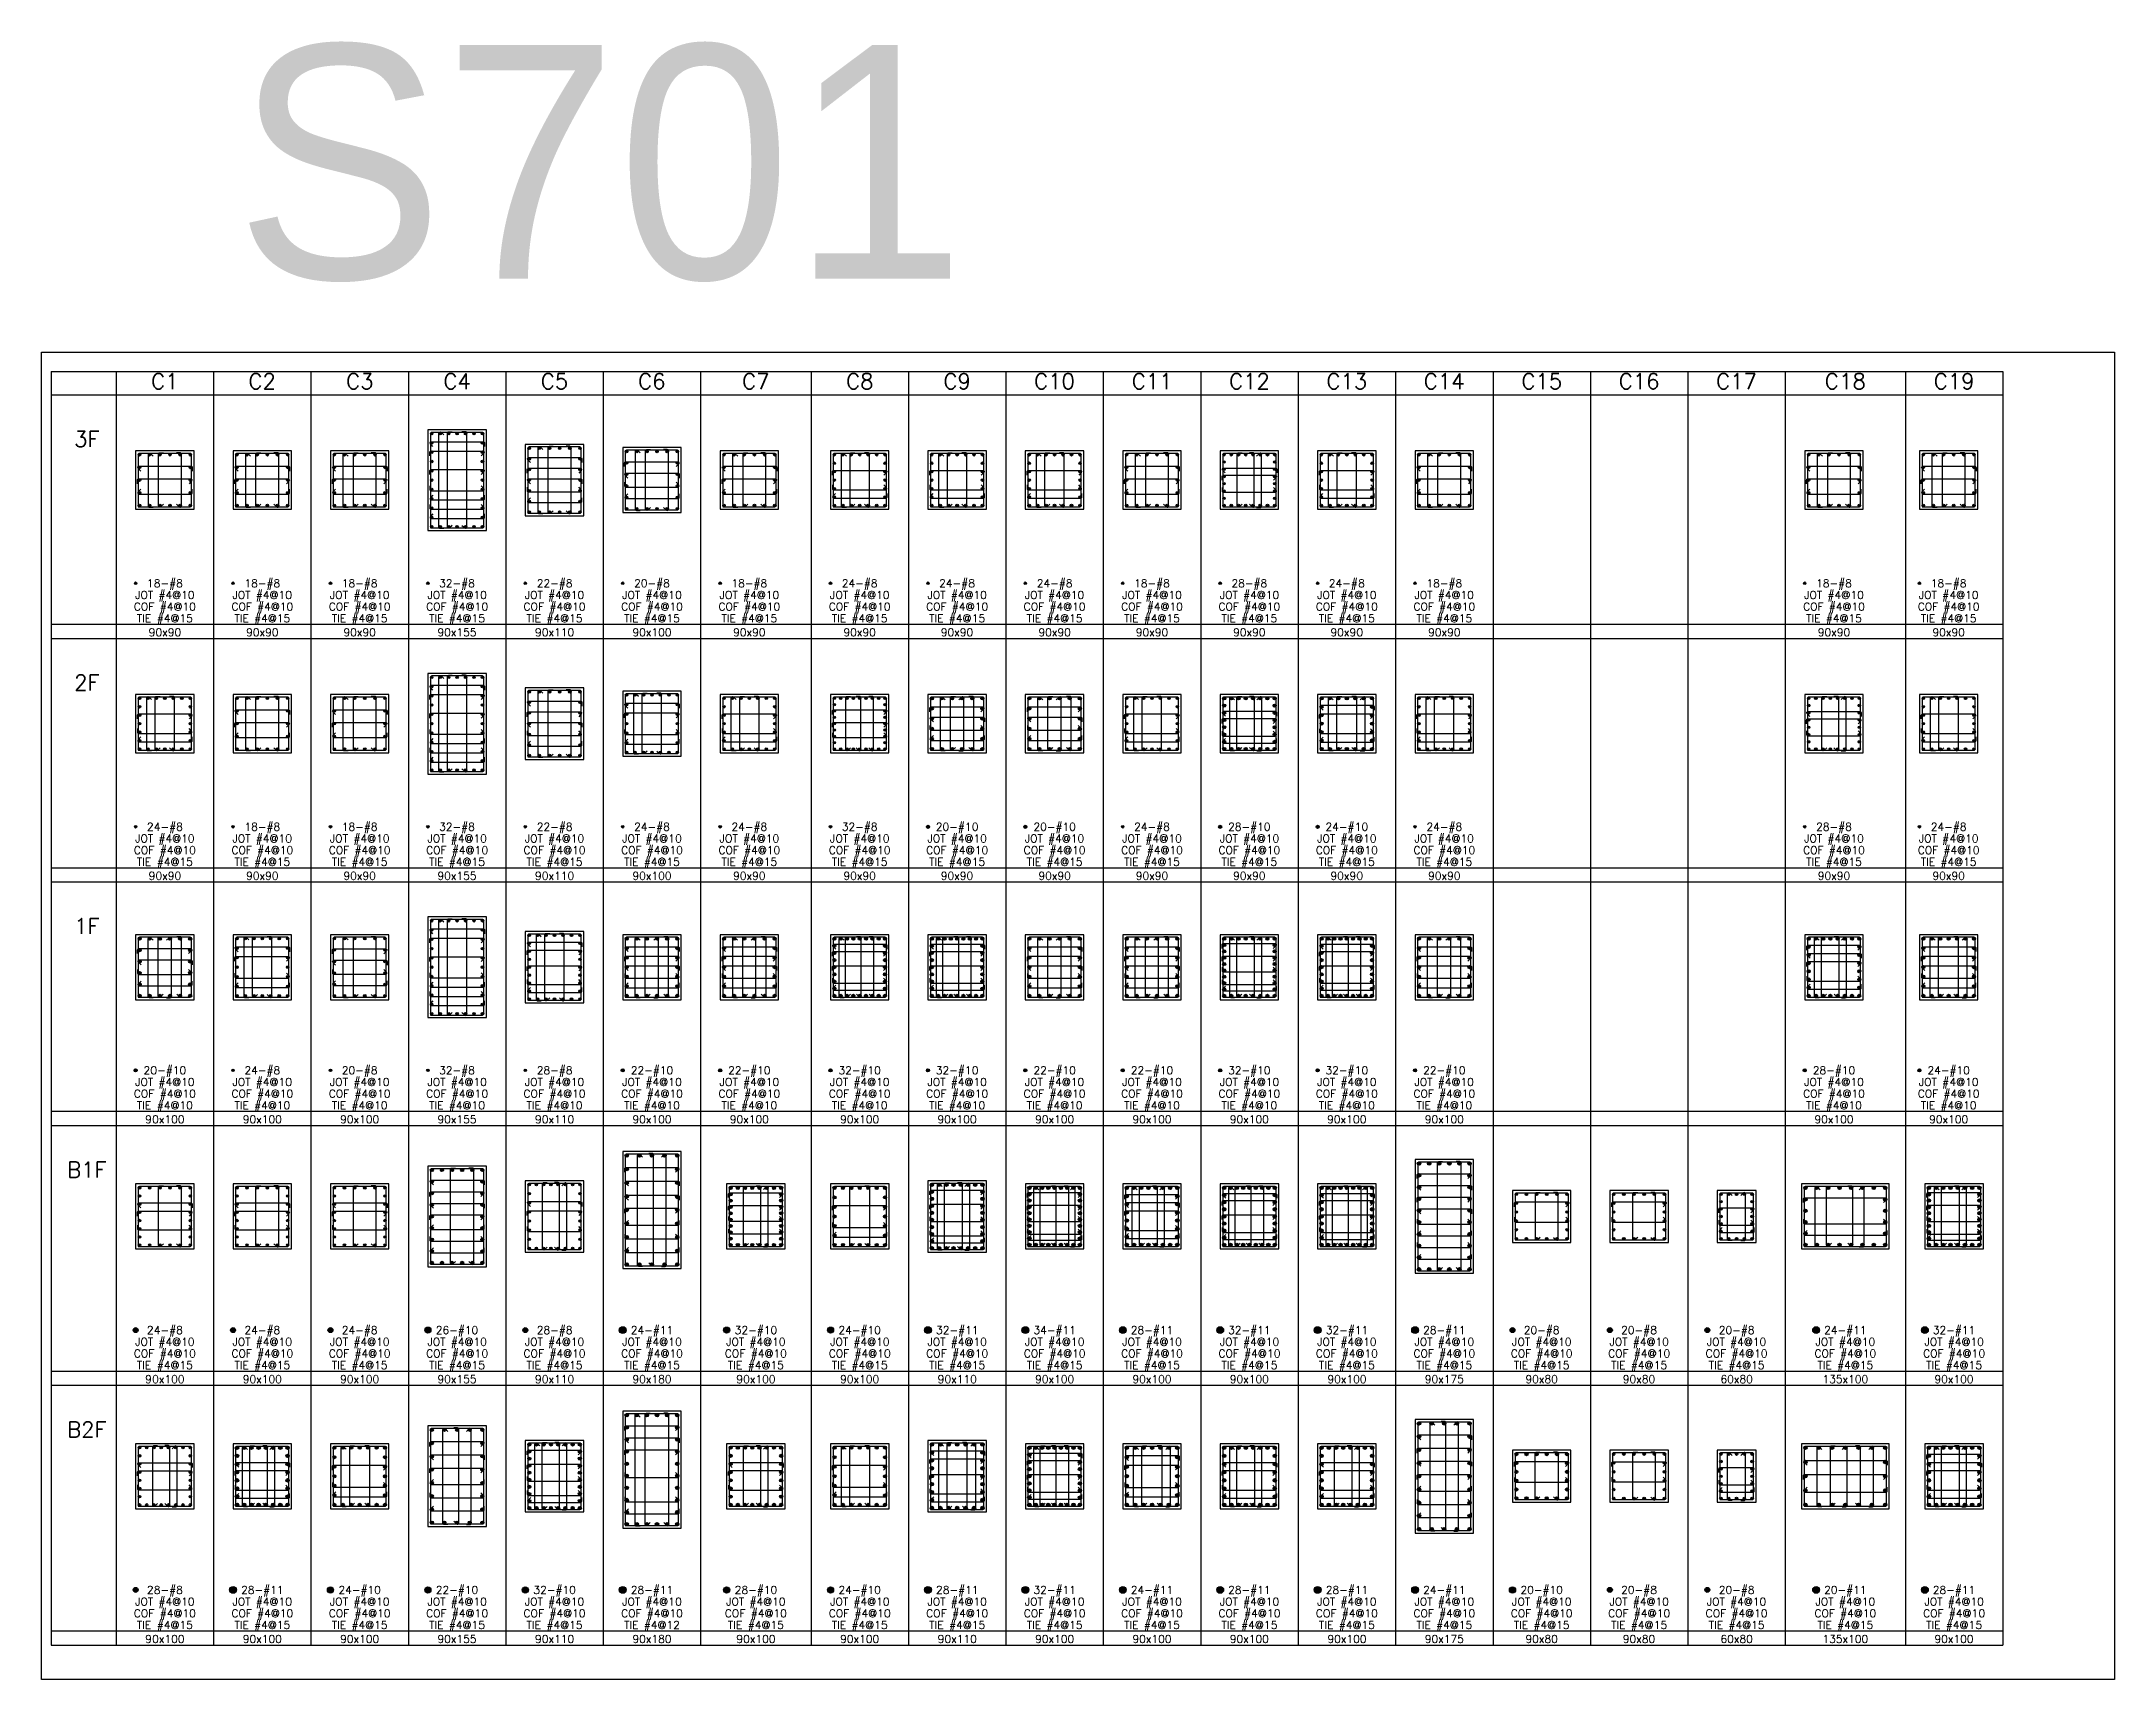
# Model space of a CAD drawing. Header units: millimetres. Extents: x 0 to 31920, y -6088 to 2522.
# Drawn here: x 0 to 3192, y 0 to 2522 of the extents above; entities that cross this region are included whole.
import ezdxf
from ezdxf.enums import TextEntityAlignment as Align

# ---------------------------------------------------------------- set-up
doc = ezdxf.new("R2010")
doc.units = ezdxf.units.MM
doc.header["$MEASUREMENT"] = 0
for name, color, linetype in [('DwFm', 7, 'Continuous'), ('S-RC', 130, 'Continuous'), ('S-REINF', 6, 'Continuous'), ('S-REINFD', 201, 'Continuous'), ('S-STUD', 1, 'Continuous'), ('S-TEXT', 2, 'Continuous')]:
    doc.layers.add(name, color=color, linetype=linetype)
doc.styles.add('CS4', font='romans.shx', dxfattribs={"width": 0.8, "bigfont": 'lsp.shx'})
doc.styles.add('HELOPEN', font='helopen.shx')

msp = doc.modelspace()

# ---------------------------------------------------------------- texts
at = {"color": 4, "style": 'HELOPEN'}
msp.add_text('S701', height=360, dxfattribs=at).set_placement((298.1, 2156.8))
at = {"layer": 'S-TEXT', "style": 'CS4'}
for s, height, p in [('C1', 24, (190, 1987)), ('C2', 24, (340, 1987)), ('C3', 24, (490, 1987)), ('C4', 24, (640, 1987)), ('C5', 24, (790, 1987)), ('C6', 24, (940, 1987)), ('C7', 24, (1100, 1987)), ('C8', 24, (1260, 1987)), ('C9', 24, (1410, 1987)), ('C10', 24, (1560, 1987)), ('C11', 24, (1710, 1987)), ('C12', 24, (1860, 1987)), ('C13', 24, (2010, 1987)), ('C14', 24, (2160, 1987)), ('C15', 24, (2310, 1987)), ('C16', 24, (2460, 1987)), ('C17', 24, (2610, 1987)), ('C18', 24, (2777.5, 1987)), ('C19', 24, (2945, 1987)), ('3F', 24, (70, 1898)), ('18-#8', 12, (190, 1682)), ('18-#8', 12, (340, 1682)), ('18-#8', 12, (490, 1682)), ('32-#8', 12, (640, 1682)), ('22-#8', 12, (790, 1682)), ('20-#8', 12, (940, 1682)), ('18-#8', 12, (1090, 1682)), ('24-#8', 12, (1259.9, 1682)), ('24-#8', 12, (1409.9, 1682)), ('24-#8', 12, (1559.9, 1682)), ('18-#8', 12, (1709.9, 1682)), ('28-#8', 12, (1859.9, 1682)), ('24-#8', 12, (2009.9, 1682)), ('18-#8', 12, (2159.9, 1682)), ('18-#8', 12, (2760, 1682)), ('18-#8', 12, (2936.6, 1682)), ('COF #4@10', 12, (190, 1646)), ('JOT #4@10', 12, (190, 1664)), ('COF #4@10', 12, (340, 1646)), ('JOT #4@10', 12, (340, 1664)), ('COF #4@10', 12, (490, 1646)), ('JOT #4@10', 12, (490, 1664)), ('COF #4@10', 12, (640, 1646)), ('JOT #4@10', 12, (640, 1664)), ('COF #4@10', 12, (790, 1646)), ('JOT #4@10', 12, (790, 1664)), ('COF #4@10', 12, (940, 1646)), ('JOT #4@10', 12, (940, 1664)), ('COF #4@10', 12, (1090, 1646)), ('JOT #4@10', 12, (1090, 1664)), ('COF #4@10', 12, (1259.9, 1646)), ('JOT #4@10', 12, (1259.9, 1664)), ('COF #4@10', 12, (1409.9, 1646)), ('JOT #4@10', 12, (1409.9, 1664)), ('COF #4@10', 12, (1559.9, 1646)), ('JOT #4@10', 12, (1559.9, 1664)), ('COF #4@10', 12, (1709.9, 1646)), ('JOT #4@10', 12, (1709.9, 1664)), ('COF #4@10', 12, (1859.9, 1646)), ('JOT #4@10', 12, (1859.9, 1664)), ('COF #4@10', 12, (2009.9, 1646)), ('JOT #4@10', 12, (2009.9, 1664)), ('COF #4@10', 12, (2159.9, 1646)), ('JOT #4@10', 12, (2159.9, 1664)), ('COF #4@10', 12, (2760, 1646)), ('JOT #4@10', 12, (2760, 1664)), ('COF #4@10', 12, (2936.6, 1646)), ('JOT #4@10', 12, (2936.6, 1664)), ('TIE #4@15', 12, (190, 1628)), ('TIE #4@15', 12, (340, 1628)), ('TIE #4@15', 12, (490, 1628)), ('TIE #4@15', 12, (640, 1628)), ('TIE #4@15', 12, (790, 1628)), ('TIE #4@15', 12, (940, 1628)), ('TIE #4@15', 12, (1090, 1628)), ('TIE #4@15', 12, (1259.9, 1628)), ('TIE #4@15', 12, (1409.9, 1628)), ('TIE #4@15', 12, (1559.9, 1628)), ('TIE #4@15', 12, (1709.9, 1628)), ('TIE #4@15', 12, (1859.9, 1628)), ('TIE #4@15', 12, (2009.9, 1628)), ('TIE #4@15', 12, (2159.9, 1628)), ('TIE #4@15', 12, (2760, 1628)), ('TIE #4@15', 12, (2936.6, 1628)), ('90x90', 12, (190, 1606.5)), ('90x90', 12, (340, 1606.5)), ('90x90', 12, (490, 1606.5)), ('90x155', 12, (640, 1606.5)), ('90x110', 12, (790, 1606.5)), ('90x100', 12, (940, 1606.5)), ('90x90', 12, (1090, 1606.5)), ('90x90', 12, (1259.9, 1606.5)), ('90x90', 12, (1409.9, 1606.5)), ('90x90', 12, (1559.9, 1606.5)), ('90x90', 12, (1709.9, 1606.5)), ('90x90', 12, (1859.9, 1606.5)), ('90x90', 12, (2009.9, 1606.5)), ('90x90', 12, (2159.9, 1606.5)), ('90x90', 12, (2760, 1606.5)), ('90x90', 12, (2936.6, 1606.5)), ('2F', 24, (70, 1523)), ('24-#8', 12, (190, 1307)), ('18-#8', 12, (340, 1307)), ('18-#8', 12, (490, 1307)), ('32-#8', 12, (640, 1307)), ('22-#8', 12, (790, 1307)), ('24-#8', 12, (940, 1307)), ('24-#8', 12, (1090, 1307)), ('32-#8', 12, (1259.9, 1307)), ('20-#10', 12, (1409.9, 1307)), ('20-#10', 12, (1559.9, 1307)), ('24-#8', 12, (1709.9, 1307)), ('28-#10', 12, (1859.9, 1307)), ('24-#10', 12, (2009.9, 1307)), ('24-#8', 12, (2159.9, 1307)), ('28-#8', 12, (2760, 1307)), ('24-#8', 12, (2936.6, 1307)), ('COF #4@10', 12, (190, 1271)), ('JOT #4@10', 12, (190, 1289)), ('COF #4@10', 12, (340, 1271)), ('JOT #4@10', 12, (340, 1289)), ('COF #4@10', 12, (490, 1271)), ('JOT #4@10', 12, (490, 1289)), ('COF #4@10', 12, (640, 1271)), ('JOT #4@10', 12, (640, 1289)), ('COF #4@10', 12, (790, 1271)), ('JOT #4@10', 12, (790, 1289)), ('COF #4@10', 12, (940, 1271)), ('JOT #4@10', 12, (940, 1289)), ('COF #4@10', 12, (1090, 1271)), ('JOT #4@10', 12, (1090, 1289)), ('COF #4@10', 12, (1259.9, 1271)), ('JOT #4@10', 12, (1259.9, 1289)), ('COF #4@10', 12, (1409.9, 1271)), ('JOT #4@10', 12, (1409.9, 1289)), ('COF #4@10', 12, (1559.9, 1271)), ('JOT #4@10', 12, (1559.9, 1289)), ('COF #4@10', 12, (1709.9, 1271)), ('JOT #4@10', 12, (1709.9, 1289)), ('COF #4@10', 12, (1859.9, 1271)), ('JOT #4@10', 12, (1859.9, 1289)), ('COF #4@10', 12, (2009.9, 1271)), ('JOT #4@10', 12, (2009.9, 1289)), ('COF #4@10', 12, (2159.9, 1271)), ('JOT #4@10', 12, (2159.9, 1289)), ('COF #4@10', 12, (2760, 1271)), ('JOT #4@10', 12, (2760, 1289)), ('COF #4@10', 12, (2936.6, 1271)), ('JOT #4@10', 12, (2936.6, 1289)), ('TIE #4@15', 12, (190, 1253)), ('TIE #4@15', 12, (340, 1253)), ('TIE #4@15', 12, (490, 1253)), ('TIE #4@15', 12, (640, 1253)), ('TIE #4@15', 12, (790, 1253)), ('TIE #4@15', 12, (940, 1253)), ('TIE #4@15', 12, (1090, 1253)), ('TIE #4@15', 12, (1259.9, 1253)), ('TIE #4@15', 12, (1409.9, 1253)), ('TIE #4@15', 12, (1559.9, 1253)), ('TIE #4@15', 12, (1709.9, 1253)), ('TIE #4@15', 12, (1859.9, 1253)), ('TIE #4@15', 12, (2009.9, 1253)), ('TIE #4@15', 12, (2159.9, 1253)), ('TIE #4@15', 12, (2760, 1253)), ('TIE #4@15', 12, (2936.6, 1253)), ('90x90', 12, (190, 1231.5)), ('90x90', 12, (340, 1231.5)), ('90x90', 12, (490, 1231.5)), ('90x155', 12, (640, 1231.5)), ('90x110', 12, (790, 1231.5)), ('90x100', 12, (940, 1231.5)), ('90x90', 12, (1090, 1231.5)), ('90x90', 12, (1259.9, 1231.5)), ('90x90', 12, (1409.9, 1231.5)), ('90x90', 12, (1559.9, 1231.5)), ('90x90', 12, (1709.9, 1231.5)), ('90x90', 12, (1859.9, 1231.5)), ('90x90', 12, (2009.9, 1231.5)), ('90x90', 12, (2159.9, 1231.5)), ('90x90', 12, (2760, 1231.5)), ('90x90', 12, (2936.6, 1231.5)), ('1F', 24, (70, 1148)), ('JOT #4@10', 12, (190, 914)), ('20-#10', 12, (190, 932)), ('JOT #4@10', 12, (340, 914)), ('24-#8', 12, (340, 932)), ('JOT #4@10', 12, (490, 914)), ('20-#8', 12, (490, 932)), ('JOT #4@10', 12, (640, 914)), ('32-#8', 12, (640, 932)), ('JOT #4@10', 12, (790, 914)), ('28-#8', 12, (790, 932)), ('JOT #4@10', 12, (940, 914)), ('22-#10', 12, (940, 932)), ('JOT #4@10', 12, (1090, 914)), ('22-#10', 12, (1090, 932)), ('JOT #4@10', 12, (1259.9, 914)), ('32-#10', 12, (1259.9, 932)), ('JOT #4@10', 12, (1409.9, 914)), ('32-#10', 12, (1409.9, 932)), ('JOT #4@10', 12, (1559.9, 914)), ('22-#10', 12, (1559.9, 932)), ('JOT #4@10', 12, (1709.9, 914)), ('22-#10', 12, (1709.9, 932)), ('JOT #4@10', 12, (1859.9, 914)), ('32-#10', 12, (1859.9, 932)), ('JOT #4@10', 12, (2009.9, 914)), ('32-#10', 12, (2009.9, 932)), ('JOT #4@10', 12, (2159.9, 914)), ('22-#10', 12, (2159.9, 932)), ('JOT #4@10', 12, (2760, 914)), ('28-#10', 12, (2760, 932)), ('JOT #4@10', 12, (2936.6, 914)), ('24-#10', 12, (2936.6, 932)), ('COF #4@10', 12, (190, 896)), ('COF #4@10', 12, (340, 896)), ('COF #4@10', 12, (490, 896)), ('COF #4@10', 12, (640, 896)), ('COF #4@10', 12, (790, 896)), ('COF #4@10', 12, (940, 896)), ('COF #4@10', 12, (1090, 896)), ('COF #4@10', 12, (1259.9, 896)), ('COF #4@10', 12, (1409.9, 896)), ('COF #4@10', 12, (1559.9, 896)), ('COF #4@10', 12, (1709.9, 896)), ('COF #4@10', 12, (1859.9, 896)), ('COF #4@10', 12, (2009.9, 896)), ('COF #4@10', 12, (2159.9, 896)), ('COF #4@10', 12, (2760, 896)), ('COF #4@10', 12, (2936.6, 896)), ('TIE #4@10', 12, (190, 878)), ('90x100', 12, (190, 856.5)), ('TIE #4@10', 12, (340, 878)), ('90x100', 12, (340, 856.5)), ('TIE #4@10', 12, (490, 878)), ('90x100', 12, (490, 856.5)), ('TIE #4@10', 12, (640, 878)), ('90x155', 12, (640, 856.5)), ('TIE #4@10', 12, (790, 878)), ('90x110', 12, (790, 856.5)), ('TIE #4@10', 12, (940, 878)), ('90x100', 12, (940, 856.5)), ('TIE #4@10', 12, (1090, 878)), ('90x100', 12, (1090, 856.5)), ('TIE #4@10', 12, (1259.9, 878)), ('90x100', 12, (1259.9, 856.5)), ('TIE #4@10', 12, (1409.9, 878)), ('90x100', 12, (1409.9, 856.5)), ('TIE #4@10', 12, (1559.9, 878)), ('90x100', 12, (1559.9, 856.5)), ('TIE #4@10', 12, (1709.9, 878)), ('90x100', 12, (1709.9, 856.5)), ('TIE #4@10', 12, (1859.9, 878)), ('90x100', 12, (1859.9, 856.5)), ('TIE #4@10', 12, (2009.9, 878)), ('90x100', 12, (2009.9, 856.5)), ('TIE #4@10', 12, (2159.9, 878)), ('90x100', 12, (2159.9, 856.5)), ('TIE #4@10', 12, (2760, 878)), ('90x100', 12, (2760, 856.5)), ('TIE #4@10', 12, (2936.6, 878)), ('90x100', 12, (2936.6, 856.5)), ('B1F', 24, (70, 773)), ('24-#8', 12, (190, 532)), ('24-#8', 12, (340, 532)), ('24-#8', 12, (490, 532)), ('26-#10', 12, (640, 532)), ('28-#8', 12, (790, 532)), ('24-#11', 12, (940, 532)), ('32-#10', 12, (1100, 532)), ('24-#10', 12, (1260, 532)), ('32-#11', 12, (1410, 532)), ('34-#11', 12, (1560, 532)), ('28-#11', 12, (1710, 532)), ('32-#11', 12, (1860, 532)), ('32-#11', 12, (2010, 532)), ('28-#11', 12, (2160, 532)), ('20-#8', 12, (2310, 532)), ('20-#8', 12, (2460, 532)), ('20-#8', 12, (2610, 532)), ('24-#11', 12, (2777.5, 532)), ('32-#11', 12, (2945, 532)), ('JOT #4@10', 12, (190, 514)), ('JOT #4@10', 12, (340, 514)), ('JOT #4@10', 12, (490, 514)), ('JOT #4@10', 12, (640, 514)), ('JOT #4@10', 12, (790, 514)), ('JOT #4@10', 12, (940, 514)), ('JOT #4@10', 12, (1100, 514)), ('JOT #4@10', 12, (1260, 514)), ('JOT #4@10', 12, (1410, 514)), ('JOT #4@10', 12, (1560, 514)), ('JOT #4@10', 12, (1710, 514)), ('JOT #4@10', 12, (1860, 514)), ('JOT #4@10', 12, (2010, 514)), ('JOT #4@10', 12, (2160, 514)), ('JOT #4@10', 12, (2310, 514)), ('JOT #4@10', 12, (2460, 514)), ('JOT #4@10', 12, (2610, 514)), ('JOT #4@10', 12, (2777.5, 514)), ('JOT #4@10', 12, (2945, 514)), ('COF #4@10', 12, (190, 496)), ('TIE #4@15', 12, (190, 478)), ('COF #4@10', 12, (340, 496)), ('TIE #4@15', 12, (340, 478)), ('COF #4@10', 12, (490, 496)), ('TIE #4@15', 12, (490, 478)), ('COF #4@10', 12, (640, 496)), ('TIE #4@15', 12, (640, 478)), ('COF #4@10', 12, (790, 496)), ('TIE #4@15', 12, (790, 478)), ('COF #4@10', 12, (940, 496)), ('TIE #4@15', 12, (940, 478)), ('COF #4@10', 12, (1100, 496)), ('TIE #4@15', 12, (1100, 478)), ('COF #4@10', 12, (1260, 496)), ('TIE #4@15', 12, (1260, 478)), ('COF #4@10', 12, (1410, 496)), ('TIE #4@15', 12, (1410, 478)), ('COF #4@10', 12, (1560, 496)), ('TIE #4@15', 12, (1560, 478)), ('COF #4@10', 12, (1710, 496)), ('TIE #4@15', 12, (1710, 478)), ('COF #4@10', 12, (1860, 496)), ('TIE #4@15', 12, (1860, 478)), ('COF #4@10', 12, (2010, 496)), ('TIE #4@15', 12, (2010, 478)), ('COF #4@10', 12, (2160, 496)), ('TIE #4@15', 12, (2160, 478)), ('COF #4@10', 12, (2310, 496)), ('TIE #4@15', 12, (2310, 478)), ('COF #4@10', 12, (2460, 496)), ('TIE #4@15', 12, (2460, 478)), ('COF #4@10', 12, (2610, 496)), ('TIE #4@15', 12, (2610, 478)), ('COF #4@10', 12, (2777.5, 496)), ('TIE #4@15', 12, (2777.5, 478)), ('COF #4@10', 12, (2945, 496)), ('TIE #4@15', 12, (2945, 478)), ('90x100', 12, (190, 456.5)), ('90x100', 12, (340, 456.5)), ('90x100', 12, (490, 456.5)), ('90x155', 12, (640, 456.5)), ('90x110', 12, (790, 456.5)), ('90x180', 12, (940, 456.5)), ('90x100', 12, (1100, 456.5)), ('90x100', 12, (1260, 456.5)), ('90x110', 12, (1410, 456.5)), ('90x100', 12, (1560, 456.5)), ('90x100', 12, (1710, 456.5)), ('90x100', 12, (1860, 456.5)), ('90x100', 12, (2010, 456.5)), ('90x175', 12, (2160, 456.5)), ('90x80', 12, (2310, 456.5)), ('90x80', 12, (2460, 456.5)), ('60x80', 12, (2610, 456.5)), ('135x100', 12, (2777.5, 456.5)), ('90x100', 12, (2945, 456.5)), ('B2F', 24, (70, 373)), ('JOT #4@10', 12, (190, 114)), ('28-#8', 12, (190, 132)), ('JOT #4@10', 12, (340, 114)), ('28-#11', 12, (340, 132)), ('JOT #4@10', 12, (490, 114)), ('24-#10', 12, (490, 132)), ('JOT #4@10', 12, (640, 114)), ('22-#10', 12, (640, 132)), ('JOT #4@10', 12, (790, 114)), ('32-#10', 12, (790, 132)), ('JOT #4@10', 12, (940, 114)), ('28-#11', 12, (940, 132)), ('JOT #4@10', 12, (1100, 114)), ('28-#10', 12, (1100, 132)), ('JOT #4@10', 12, (1260, 114)), ('24-#10', 12, (1260, 132)), ('JOT #4@10', 12, (1410, 114)), ('28-#11', 12, (1410, 132)), ('JOT #4@10', 12, (1560, 114)), ('32-#11', 12, (1560, 132)), ('JOT #4@10', 12, (1710, 114)), ('24-#11', 12, (1710, 132)), ('JOT #4@10', 12, (1860, 114)), ('28-#11', 12, (1860, 132)), ('JOT #4@10', 12, (2010, 114)), ('28-#11', 12, (2010, 132)), ('JOT #4@10', 12, (2160, 114)), ('24-#11', 12, (2160, 132)), ('JOT #4@10', 12, (2310, 114)), ('20-#10', 12, (2310, 132)), ('JOT #4@10', 12, (2460, 114)), ('20-#8', 12, (2460, 132)), ('JOT #4@10', 12, (2610, 114)), ('20-#8', 12, (2610, 132)), ('JOT #4@10', 12, (2777.5, 114)), ('20-#11', 12, (2777.5, 132)), ('JOT #4@10', 12, (2945, 114)), ('28-#11', 12, (2945, 132)), ('COF #4@10', 12, (190, 96)), ('COF #4@10', 12, (340, 96)), ('COF #4@10', 12, (490, 96)), ('COF #4@10', 12, (640, 96)), ('COF #4@10', 12, (790, 96)), ('COF #4@10', 12, (940, 96)), ('COF #4@10', 12, (1100, 96)), ('COF #4@10', 12, (1260, 96)), ('COF #4@10', 12, (1410, 96)), ('COF #4@10', 12, (1560, 96)), ('COF #4@10', 12, (1710, 96)), ('COF #4@10', 12, (1860, 96)), ('COF #4@10', 12, (2010, 96)), ('COF #4@10', 12, (2160, 96)), ('COF #4@10', 12, (2310, 96)), ('COF #4@10', 12, (2460, 96)), ('COF #4@10', 12, (2610, 96)), ('COF #4@10', 12, (2777.5, 96)), ('COF #4@10', 12, (2945, 96)), ('TIE #4@15', 12, (190, 78)), ('90x100', 12, (190, 56.5)), ('TIE #4@15', 12, (340, 78)), ('90x100', 12, (340, 56.5)), ('TIE #4@15', 12, (490, 78)), ('90x100', 12, (490, 56.5)), ('TIE #4@15', 12, (640, 78)), ('90x155', 12, (640, 56.5)), ('TIE #4@15', 12, (790, 78)), ('90x110', 12, (790, 56.5)), ('TIE #4@12', 12, (940, 78)), ('90x180', 12, (940, 56.5)), ('TIE #4@15', 12, (1100, 78)), ('90x100', 12, (1100, 56.5)), ('TIE #4@15', 12, (1260, 78)), ('90x100', 12, (1260, 56.5)), ('TIE #4@15', 12, (1410, 78)), ('90x110', 12, (1410, 56.5)), ('TIE #4@15', 12, (1560, 78)), ('90x100', 12, (1560, 56.5)), ('TIE #4@15', 12, (1710, 78)), ('90x100', 12, (1710, 56.5)), ('TIE #4@15', 12, (1860, 78)), ('90x100', 12, (1860, 56.5)), ('TIE #4@15', 12, (2010, 78)), ('90x100', 12, (2010, 56.5)), ('TIE #4@15', 12, (2160, 78)), ('90x175', 12, (2160, 56.5)), ('TIE #4@15', 12, (2310, 78)), ('90x80', 12, (2310, 56.5)), ('TIE #4@15', 12, (2460, 78)), ('90x80', 12, (2460, 56.5)), ('TIE #4@15', 12, (2610, 78)), ('60x80', 12, (2610, 56.5)), ('TIE #4@15', 12, (2777.5, 78)), ('135x100', 12, (2777.5, 56.5)), ('TIE #4@15', 12, (2945, 78)), ('90x100', 12, (2945, 56.5))]:
    msp.add_text(s, height=height, dxfattribs=at).set_placement(p, align=Align.CENTER)

# ---------------------------------------------------------------- blocks, each defined once
blk = doc.blocks.new('繪圖範圍')
blk.add_lwpolyline([(0, 51.1), (79.8, 51.1), (79.8, 0), (0, 0)], close=True)

# ---------------------------------------------------------------- hatches: boundary and pattern name
at = {"layer": 'S-REINFD'}
h = msp.add_hatch(color=256, dxfattribs=at)
edge = h.paths.add_edge_path()
edge.add_arc((600.9, 1918.3), 1.91, 0, 360)
h = msp.add_hatch(color=256, dxfattribs=at)
edge = h.paths.add_edge_path()
edge.add_arc((613.9, 1918.3), 1.91, 0, 360)
h = msp.add_hatch(color=256, dxfattribs=at)
edge = h.paths.add_edge_path()
edge.add_arc((627, 1918.3), 1.91, 0, 360)
h = msp.add_hatch(color=256, dxfattribs=at)
edge = h.paths.add_edge_path()
edge.add_arc((640, 1918.3), 1.91, 0, 360)
h = msp.add_hatch(color=256, dxfattribs=at)
edge = h.paths.add_edge_path()
edge.add_arc((653, 1918.3), 1.91, 0, 360)
h = msp.add_hatch(color=256, dxfattribs=at)
edge = h.paths.add_edge_path()
edge.add_arc((666.1, 1918.3), 1.91, 0, 360)
h = msp.add_hatch(color=256, dxfattribs=at)
edge = h.paths.add_edge_path()
edge.add_arc((679.1, 1918.3), 1.91, 0, 360)
h = msp.add_hatch(color=256, dxfattribs=at)
edge = h.paths.add_edge_path()
edge.add_arc((150.9, 1885.8), 1.91, 0, 360)
h = msp.add_hatch(color=256, dxfattribs=at)
edge = h.paths.add_edge_path()
edge.add_arc((166.5, 1885.8), 1.91, 0, 360)
h = msp.add_hatch(color=256, dxfattribs=at)
edge = h.paths.add_edge_path()
edge.add_arc((182.2, 1885.8), 1.91, 0, 360)
h = msp.add_hatch(color=256, dxfattribs=at)
edge = h.paths.add_edge_path()
edge.add_arc((197.8, 1885.8), 1.91, 0, 360)
h = msp.add_hatch(color=256, dxfattribs=at)
edge = h.paths.add_edge_path()
edge.add_arc((213.5, 1885.8), 1.91, 0, 360)
h = msp.add_hatch(color=256, dxfattribs=at)
edge = h.paths.add_edge_path()
edge.add_arc((229.1, 1885.8), 1.91, 0, 360)
h = msp.add_hatch(color=256, dxfattribs=at)
edge = h.paths.add_edge_path()
edge.add_arc((300.9, 1885.8), 1.91, 0, 360)
h = msp.add_hatch(color=256, dxfattribs=at)
edge = h.paths.add_edge_path()
edge.add_arc((316.5, 1885.8), 1.91, 0, 360)
h = msp.add_hatch(color=256, dxfattribs=at)
edge = h.paths.add_edge_path()
edge.add_arc((332.2, 1885.8), 1.91, 0, 360)
h = msp.add_hatch(color=256, dxfattribs=at)
edge = h.paths.add_edge_path()
edge.add_arc((347.8, 1885.8), 1.91, 0, 360)
h = msp.add_hatch(color=256, dxfattribs=at)
edge = h.paths.add_edge_path()
edge.add_arc((363.5, 1885.8), 1.91, 0, 360)
h = msp.add_hatch(color=256, dxfattribs=at)
edge = h.paths.add_edge_path()
edge.add_arc((379.1, 1885.8), 1.91, 0, 360)
h = msp.add_hatch(color=256, dxfattribs=at)
edge = h.paths.add_edge_path()
edge.add_arc((450.9, 1885.8), 1.91, 0, 360)
h = msp.add_hatch(color=256, dxfattribs=at)
edge = h.paths.add_edge_path()
edge.add_arc((466.5, 1885.8), 1.91, 0, 360)
h = msp.add_hatch(color=256, dxfattribs=at)
edge = h.paths.add_edge_path()
edge.add_arc((482.2, 1885.8), 1.91, 0, 360)
h = msp.add_hatch(color=256, dxfattribs=at)
edge = h.paths.add_edge_path()
edge.add_arc((497.8, 1885.8), 1.91, 0, 360)
h = msp.add_hatch(color=256, dxfattribs=at)
edge = h.paths.add_edge_path()
edge.add_arc((513.5, 1885.8), 1.91, 0, 360)
h = msp.add_hatch(color=256, dxfattribs=at)
edge = h.paths.add_edge_path()
edge.add_arc((529.1, 1885.8), 1.91, 0, 360)
h = msp.add_hatch(color=256, dxfattribs=at)
edge = h.paths.add_edge_path()
edge.add_arc((600.9, 1904), 1.91, 0, 360)
h = msp.add_hatch(color=256, dxfattribs=at)
edge = h.paths.add_edge_path()
edge.add_arc((600.9, 1889.7), 1.91, 0, 360)
h = msp.add_hatch(color=256, dxfattribs=at)
edge = h.paths.add_edge_path()
edge.add_arc((679.1, 1904), 1.91, 0, 360)
h = msp.add_hatch(color=256, dxfattribs=at)
edge = h.paths.add_edge_path()
edge.add_arc((679.1, 1889.7), 1.91, 0, 360)
h = msp.add_hatch(color=256, dxfattribs=at)
edge = h.paths.add_edge_path()
edge.add_arc((750.9, 1895.8), 1.91, 0, 360)
h = msp.add_hatch(color=256, dxfattribs=at)
edge = h.paths.add_edge_path()
edge.add_arc((766.5, 1895.8), 1.91, 0, 360)
h = msp.add_hatch(color=256, dxfattribs=at)
edge = h.paths.add_edge_path()
edge.add_arc((782.2, 1895.8), 1.91, 0, 360)
h = msp.add_hatch(color=256, dxfattribs=at)
edge = h.paths.add_edge_path()
edge.add_arc((797.8, 1895.8), 1.91, 0, 360)
h = msp.add_hatch(color=256, dxfattribs=at)
edge = h.paths.add_edge_path()
edge.add_arc((813.5, 1895.8), 1.91, 0, 360)
h = msp.add_hatch(color=256, dxfattribs=at)
edge = h.paths.add_edge_path()
edge.add_arc((829.1, 1895.8), 1.91, 0, 360)
h = msp.add_hatch(color=256, dxfattribs=at)
edge = h.paths.add_edge_path()
edge.add_arc((900.9, 1890.8), 1.91, 0, 360)
h = msp.add_hatch(color=256, dxfattribs=at)
edge = h.paths.add_edge_path()
edge.add_arc((916.5, 1890.8), 1.91, 0, 360)
h = msp.add_hatch(color=256, dxfattribs=at)
edge = h.paths.add_edge_path()
edge.add_arc((932.2, 1890.8), 1.91, 0, 360)
h = msp.add_hatch(color=256, dxfattribs=at)
edge = h.paths.add_edge_path()
edge.add_arc((947.8, 1890.8), 1.91, 0, 360)
h = msp.add_hatch(color=256, dxfattribs=at)
edge = h.paths.add_edge_path()
edge.add_arc((963.5, 1890.8), 1.91, 0, 360)
h = msp.add_hatch(color=256, dxfattribs=at)
edge = h.paths.add_edge_path()
edge.add_arc((979.1, 1890.8), 1.91, 0, 360)
h = msp.add_hatch(color=256, dxfattribs=at)
edge = h.paths.add_edge_path()
edge.add_arc((1050.9, 1885.8), 1.91, 0, 360)
h = msp.add_hatch(color=256, dxfattribs=at)
edge = h.paths.add_edge_path()
edge.add_arc((1066.5, 1885.8), 1.91, 0, 360)
h = msp.add_hatch(color=256, dxfattribs=at)
edge = h.paths.add_edge_path()
edge.add_arc((1082.2, 1885.8), 1.91, 0, 360)
h = msp.add_hatch(color=256, dxfattribs=at)
edge = h.paths.add_edge_path()
edge.add_arc((1097.8, 1885.8), 1.91, 0, 360)
h = msp.add_hatch(color=256, dxfattribs=at)
edge = h.paths.add_edge_path()
edge.add_arc((1113.5, 1885.8), 1.91, 0, 360)
h = msp.add_hatch(color=256, dxfattribs=at)
edge = h.paths.add_edge_path()
edge.add_arc((1129.1, 1885.8), 1.91, 0, 360)
h = msp.add_hatch(color=256, dxfattribs=at)
edge = h.paths.add_edge_path()
edge.add_arc((1220.8, 1885.8), 1.91, 0, 360)
h = msp.add_hatch(color=256, dxfattribs=at)
edge = h.paths.add_edge_path()
edge.add_arc((1233.8, 1885.8), 1.91, 0, 360)
h = msp.add_hatch(color=256, dxfattribs=at)
edge = h.paths.add_edge_path()
edge.add_arc((1246.9, 1885.8), 1.91, 0, 360)
h = msp.add_hatch(color=256, dxfattribs=at)
edge = h.paths.add_edge_path()
edge.add_arc((1259.9, 1885.8), 1.91, 0, 360)
h = msp.add_hatch(color=256, dxfattribs=at)
edge = h.paths.add_edge_path()
edge.add_arc((1272.9, 1885.8), 1.91, 0, 360)
h = msp.add_hatch(color=256, dxfattribs=at)
edge = h.paths.add_edge_path()
edge.add_arc((1286, 1885.8), 1.91, 0, 360)
h = msp.add_hatch(color=256, dxfattribs=at)
edge = h.paths.add_edge_path()
edge.add_arc((1299, 1885.8), 1.91, 0, 360)
h = msp.add_hatch(color=256, dxfattribs=at)
edge = h.paths.add_edge_path()
edge.add_arc((1370.8, 1885.8), 1.91, 0, 360)
h = msp.add_hatch(color=256, dxfattribs=at)
edge = h.paths.add_edge_path()
edge.add_arc((1383.8, 1885.8), 1.91, 0, 360)
h = msp.add_hatch(color=256, dxfattribs=at)
edge = h.paths.add_edge_path()
edge.add_arc((1396.9, 1885.8), 1.91, 0, 360)
h = msp.add_hatch(color=256, dxfattribs=at)
edge = h.paths.add_edge_path()
edge.add_arc((1409.9, 1885.8), 1.91, 0, 360)
h = msp.add_hatch(color=256, dxfattribs=at)
edge = h.paths.add_edge_path()
edge.add_arc((1422.9, 1885.8), 1.91, 0, 360)
h = msp.add_hatch(color=256, dxfattribs=at)
edge = h.paths.add_edge_path()
edge.add_arc((1436, 1885.8), 1.91, 0, 360)
h = msp.add_hatch(color=256, dxfattribs=at)
edge = h.paths.add_edge_path()
edge.add_arc((1449, 1885.8), 1.91, 0, 360)
h = msp.add_hatch(color=256, dxfattribs=at)
edge = h.paths.add_edge_path()
edge.add_arc((1520.8, 1885.8), 1.91, 0, 360)
h = msp.add_hatch(color=256, dxfattribs=at)
edge = h.paths.add_edge_path()
edge.add_arc((1533.8, 1885.8), 1.91, 0, 360)
h = msp.add_hatch(color=256, dxfattribs=at)
edge = h.paths.add_edge_path()
edge.add_arc((1546.9, 1885.8), 1.91, 0, 360)
h = msp.add_hatch(color=256, dxfattribs=at)
edge = h.paths.add_edge_path()
edge.add_arc((1559.9, 1885.8), 1.91, 0, 360)
h = msp.add_hatch(color=256, dxfattribs=at)
edge = h.paths.add_edge_path()
edge.add_arc((1572.9, 1885.8), 1.91, 0, 360)
h = msp.add_hatch(color=256, dxfattribs=at)
edge = h.paths.add_edge_path()
edge.add_arc((1586, 1885.8), 1.91, 0, 360)
h = msp.add_hatch(color=256, dxfattribs=at)
edge = h.paths.add_edge_path()
edge.add_arc((1599, 1885.8), 1.91, 0, 360)
h = msp.add_hatch(color=256, dxfattribs=at)
edge = h.paths.add_edge_path()
edge.add_arc((1670.8, 1885.8), 1.91, 0, 360)
h = msp.add_hatch(color=256, dxfattribs=at)
edge = h.paths.add_edge_path()
edge.add_arc((1686.4, 1885.8), 1.91, 0, 360)
h = msp.add_hatch(color=256, dxfattribs=at)
edge = h.paths.add_edge_path()
edge.add_arc((1702.1, 1885.8), 1.91, 0, 360)
h = msp.add_hatch(color=256, dxfattribs=at)
edge = h.paths.add_edge_path()
edge.add_arc((1717.7, 1885.8), 1.91, 0, 360)
h = msp.add_hatch(color=256, dxfattribs=at)
edge = h.paths.add_edge_path()
edge.add_arc((1733.3, 1885.8), 1.91, 0, 360)
h = msp.add_hatch(color=256, dxfattribs=at)
edge = h.paths.add_edge_path()
edge.add_arc((1749, 1885.8), 1.91, 0, 360)
h = msp.add_hatch(color=256, dxfattribs=at)
edge = h.paths.add_edge_path()
edge.add_arc((1820.8, 1885.8), 1.91, 0, 360)
h = msp.add_hatch(color=256, dxfattribs=at)
edge = h.paths.add_edge_path()
edge.add_arc((1832, 1885.8), 1.91, 0, 360)
h = msp.add_hatch(color=256, dxfattribs=at)
edge = h.paths.add_edge_path()
edge.add_arc((1843.1, 1885.8), 1.91, 0, 360)
h = msp.add_hatch(color=256, dxfattribs=at)
edge = h.paths.add_edge_path()
edge.add_arc((1854.3, 1885.8), 1.91, 0, 360)
h = msp.add_hatch(color=256, dxfattribs=at)
edge = h.paths.add_edge_path()
edge.add_arc((1865.5, 1885.8), 1.91, 0, 360)
h = msp.add_hatch(color=256, dxfattribs=at)
edge = h.paths.add_edge_path()
edge.add_arc((1876.6, 1885.8), 1.91, 0, 360)
h = msp.add_hatch(color=256, dxfattribs=at)
edge = h.paths.add_edge_path()
edge.add_arc((1887.8, 1885.8), 1.91, 0, 360)
h = msp.add_hatch(color=256, dxfattribs=at)
edge = h.paths.add_edge_path()
edge.add_arc((1899, 1885.8), 1.91, 0, 360)
h = msp.add_hatch(color=256, dxfattribs=at)
edge = h.paths.add_edge_path()
edge.add_arc((1970.8, 1885.8), 1.91, 0, 360)
h = msp.add_hatch(color=256, dxfattribs=at)
edge = h.paths.add_edge_path()
edge.add_arc((1983.8, 1885.8), 1.91, 0, 360)
h = msp.add_hatch(color=256, dxfattribs=at)
edge = h.paths.add_edge_path()
edge.add_arc((1996.9, 1885.8), 1.91, 0, 360)
h = msp.add_hatch(color=256, dxfattribs=at)
edge = h.paths.add_edge_path()
edge.add_arc((2009.9, 1885.8), 1.91, 0, 360)
h = msp.add_hatch(color=256, dxfattribs=at)
edge = h.paths.add_edge_path()
edge.add_arc((2022.9, 1885.8), 1.91, 0, 360)
h = msp.add_hatch(color=256, dxfattribs=at)
edge = h.paths.add_edge_path()
edge.add_arc((2036, 1885.8), 1.91, 0, 360)
h = msp.add_hatch(color=256, dxfattribs=at)
edge = h.paths.add_edge_path()
edge.add_arc((2049, 1885.8), 1.91, 0, 360)
h = msp.add_hatch(color=256, dxfattribs=at)
edge = h.paths.add_edge_path()
edge.add_arc((2120.8, 1885.8), 1.91, 0, 360)
h = msp.add_hatch(color=256, dxfattribs=at)
edge = h.paths.add_edge_path()
edge.add_arc((2136.4, 1885.8), 1.91, 0, 360)
h = msp.add_hatch(color=256, dxfattribs=at)
edge = h.paths.add_edge_path()
edge.add_arc((2152.1, 1885.8), 1.91, 0, 360)
h = msp.add_hatch(color=256, dxfattribs=at)
edge = h.paths.add_edge_path()
edge.add_arc((2167.7, 1885.8), 1.91, 0, 360)
h = msp.add_hatch(color=256, dxfattribs=at)
edge = h.paths.add_edge_path()
edge.add_arc((2183.3, 1885.8), 1.91, 0, 360)
h = msp.add_hatch(color=256, dxfattribs=at)
edge = h.paths.add_edge_path()
edge.add_arc((2199, 1885.8), 1.91, 0, 360)
h = msp.add_hatch(color=256, dxfattribs=at)
edge = h.paths.add_edge_path()
edge.add_arc((2720.9, 1885.8), 1.91, 0, 360)
h = msp.add_hatch(color=256, dxfattribs=at)
edge = h.paths.add_edge_path()
edge.add_arc((2736.5, 1885.8), 1.91, 0, 360)
h = msp.add_hatch(color=256, dxfattribs=at)
edge = h.paths.add_edge_path()
edge.add_arc((2752.2, 1885.8), 1.91, 0, 360)
h = msp.add_hatch(color=256, dxfattribs=at)
edge = h.paths.add_edge_path()
edge.add_arc((2767.8, 1885.8), 1.91, 0, 360)
h = msp.add_hatch(color=256, dxfattribs=at)
edge = h.paths.add_edge_path()
edge.add_arc((2783.5, 1885.8), 1.91, 0, 360)
h = msp.add_hatch(color=256, dxfattribs=at)
edge = h.paths.add_edge_path()
edge.add_arc((2799.1, 1885.8), 1.91, 0, 360)
h = msp.add_hatch(color=256, dxfattribs=at)
edge = h.paths.add_edge_path()
edge.add_arc((2897.5, 1885.8), 1.91, 0, 360)
h = msp.add_hatch(color=256, dxfattribs=at)
edge = h.paths.add_edge_path()
edge.add_arc((2913.1, 1885.8), 1.91, 0, 360)
h = msp.add_hatch(color=256, dxfattribs=at)
edge = h.paths.add_edge_path()
edge.add_arc((2928.8, 1885.8), 1.91, 0, 360)
h = msp.add_hatch(color=256, dxfattribs=at)
edge = h.paths.add_edge_path()
edge.add_arc((2944.4, 1885.8), 1.91, 0, 360)
h = msp.add_hatch(color=256, dxfattribs=at)
edge = h.paths.add_edge_path()
edge.add_arc((2960, 1885.8), 1.91, 0, 360)
h = msp.add_hatch(color=256, dxfattribs=at)
edge = h.paths.add_edge_path()
edge.add_arc((2975.7, 1885.8), 1.91, 0, 360)
h = msp.add_hatch(color=256, dxfattribs=at)
edge = h.paths.add_edge_path()
edge.add_arc((150.9, 1866.3), 1.91, 0, 360)
h = msp.add_hatch(color=256, dxfattribs=at)
edge = h.paths.add_edge_path()
edge.add_arc((229.1, 1866.3), 1.91, 0, 360)
h = msp.add_hatch(color=256, dxfattribs=at)
edge = h.paths.add_edge_path()
edge.add_arc((300.9, 1866.3), 1.91, 0, 360)
h = msp.add_hatch(color=256, dxfattribs=at)
edge = h.paths.add_edge_path()
edge.add_arc((379.1, 1866.3), 1.91, 0, 360)
h = msp.add_hatch(color=256, dxfattribs=at)
edge = h.paths.add_edge_path()
edge.add_arc((450.9, 1866.3), 1.91, 0, 360)
h = msp.add_hatch(color=256, dxfattribs=at)
edge = h.paths.add_edge_path()
edge.add_arc((529.1, 1866.3), 1.91, 0, 360)
h = msp.add_hatch(color=256, dxfattribs=at)
edge = h.paths.add_edge_path()
edge.add_arc((600.9, 1875.4), 1.91, 0, 360)
h = msp.add_hatch(color=256, dxfattribs=at)
edge = h.paths.add_edge_path()
edge.add_arc((600.9, 1861.1), 1.91, 0, 360)
h = msp.add_hatch(color=256, dxfattribs=at)
edge = h.paths.add_edge_path()
edge.add_arc((679.1, 1875.4), 1.91, 0, 360)
h = msp.add_hatch(color=256, dxfattribs=at)
edge = h.paths.add_edge_path()
edge.add_arc((679.1, 1861.1), 1.91, 0, 360)
h = msp.add_hatch(color=256, dxfattribs=at)
edge = h.paths.add_edge_path()
edge.add_arc((750.9, 1879.5), 1.91, 0, 360)
h = msp.add_hatch(color=256, dxfattribs=at)
edge = h.paths.add_edge_path()
edge.add_arc((750.9, 1863.1), 1.91, 0, 360)
h = msp.add_hatch(color=256, dxfattribs=at)
edge = h.paths.add_edge_path()
edge.add_arc((829.1, 1879.5), 1.91, 0, 360)
h = msp.add_hatch(color=256, dxfattribs=at)
edge = h.paths.add_edge_path()
edge.add_arc((829.1, 1863.1), 1.91, 0, 360)
h = msp.add_hatch(color=256, dxfattribs=at)
edge = h.paths.add_edge_path()
edge.add_arc((900.9, 1873.2), 1.91, 0, 360)
h = msp.add_hatch(color=256, dxfattribs=at)
edge = h.paths.add_edge_path()
edge.add_arc((900.9, 1855.6), 1.91, 0, 360)
h = msp.add_hatch(color=256, dxfattribs=at)
edge = h.paths.add_edge_path()
edge.add_arc((979.1, 1873.2), 1.91, 0, 360)
h = msp.add_hatch(color=256, dxfattribs=at)
edge = h.paths.add_edge_path()
edge.add_arc((979.1, 1855.6), 1.91, 0, 360)
h = msp.add_hatch(color=256, dxfattribs=at)
edge = h.paths.add_edge_path()
edge.add_arc((1050.9, 1866.3), 1.91, 0, 360)
h = msp.add_hatch(color=256, dxfattribs=at)
edge = h.paths.add_edge_path()
edge.add_arc((1129.1, 1866.3), 1.91, 0, 360)
h = msp.add_hatch(color=256, dxfattribs=at)
edge = h.paths.add_edge_path()
edge.add_arc((1220.8, 1872.8), 1.91, 0, 360)
h = msp.add_hatch(color=256, dxfattribs=at)
edge = h.paths.add_edge_path()
edge.add_arc((1220.8, 1859.8), 1.91, 0, 360)
h = msp.add_hatch(color=256, dxfattribs=at)
edge = h.paths.add_edge_path()
edge.add_arc((1299, 1872.8), 1.91, 0, 360)
h = msp.add_hatch(color=256, dxfattribs=at)
edge = h.paths.add_edge_path()
edge.add_arc((1299, 1859.8), 1.91, 0, 360)
h = msp.add_hatch(color=256, dxfattribs=at)
edge = h.paths.add_edge_path()
edge.add_arc((1370.8, 1872.8), 1.91, 0, 360)
h = msp.add_hatch(color=256, dxfattribs=at)
edge = h.paths.add_edge_path()
edge.add_arc((1370.8, 1859.8), 1.91, 0, 360)
h = msp.add_hatch(color=256, dxfattribs=at)
edge = h.paths.add_edge_path()
edge.add_arc((1449, 1872.8), 1.91, 0, 360)
h = msp.add_hatch(color=256, dxfattribs=at)
edge = h.paths.add_edge_path()
edge.add_arc((1449, 1859.8), 1.91, 0, 360)
h = msp.add_hatch(color=256, dxfattribs=at)
edge = h.paths.add_edge_path()
edge.add_arc((1520.8, 1872.8), 1.91, 0, 360)
h = msp.add_hatch(color=256, dxfattribs=at)
edge = h.paths.add_edge_path()
edge.add_arc((1520.8, 1859.8), 1.91, 0, 360)
h = msp.add_hatch(color=256, dxfattribs=at)
edge = h.paths.add_edge_path()
edge.add_arc((1599, 1872.8), 1.91, 0, 360)
h = msp.add_hatch(color=256, dxfattribs=at)
edge = h.paths.add_edge_path()
edge.add_arc((1599, 1859.8), 1.91, 0, 360)
h = msp.add_hatch(color=256, dxfattribs=at)
edge = h.paths.add_edge_path()
edge.add_arc((1670.8, 1866.3), 1.91, 0, 360)
h = msp.add_hatch(color=256, dxfattribs=at)
edge = h.paths.add_edge_path()
edge.add_arc((1749, 1866.3), 1.91, 0, 360)
h = msp.add_hatch(color=256, dxfattribs=at)
edge = h.paths.add_edge_path()
edge.add_arc((1820.8, 1874.7), 1.91, 0, 360)
h = msp.add_hatch(color=256, dxfattribs=at)
edge = h.paths.add_edge_path()
edge.add_arc((1820.8, 1863.5), 1.91, 0, 360)
h = msp.add_hatch(color=256, dxfattribs=at)
edge = h.paths.add_edge_path()
edge.add_arc((1820.8, 1852.3), 1.91, 0, 360)
h = msp.add_hatch(color=256, dxfattribs=at)
edge = h.paths.add_edge_path()
edge.add_arc((1899, 1874.7), 1.91, 0, 360)
h = msp.add_hatch(color=256, dxfattribs=at)
edge = h.paths.add_edge_path()
edge.add_arc((1899, 1863.5), 1.91, 0, 360)
h = msp.add_hatch(color=256, dxfattribs=at)
edge = h.paths.add_edge_path()
edge.add_arc((1899, 1852.3), 1.91, 0, 360)
h = msp.add_hatch(color=256, dxfattribs=at)
edge = h.paths.add_edge_path()
edge.add_arc((1970.8, 1872.8), 1.91, 0, 360)
h = msp.add_hatch(color=256, dxfattribs=at)
edge = h.paths.add_edge_path()
edge.add_arc((1970.8, 1859.8), 1.91, 0, 360)
h = msp.add_hatch(color=256, dxfattribs=at)
edge = h.paths.add_edge_path()
edge.add_arc((2049, 1872.8), 1.91, 0, 360)
h = msp.add_hatch(color=256, dxfattribs=at)
edge = h.paths.add_edge_path()
edge.add_arc((2049, 1859.8), 1.91, 0, 360)
h = msp.add_hatch(color=256, dxfattribs=at)
edge = h.paths.add_edge_path()
edge.add_arc((2120.8, 1866.3), 1.91, 0, 360)
h = msp.add_hatch(color=256, dxfattribs=at)
edge = h.paths.add_edge_path()
edge.add_arc((2199, 1866.3), 1.91, 0, 360)
h = msp.add_hatch(color=256, dxfattribs=at)
edge = h.paths.add_edge_path()
edge.add_arc((2720.9, 1866.3), 1.91, 0, 360)
h = msp.add_hatch(color=256, dxfattribs=at)
edge = h.paths.add_edge_path()
edge.add_arc((2799.1, 1866.3), 1.91, 0, 360)
h = msp.add_hatch(color=256, dxfattribs=at)
edge = h.paths.add_edge_path()
edge.add_arc((2897.5, 1866.3), 1.91, 0, 360)
h = msp.add_hatch(color=256, dxfattribs=at)
edge = h.paths.add_edge_path()
edge.add_arc((2975.7, 1866.3), 1.91, 0, 360)
h = msp.add_hatch(color=256, dxfattribs=at)
edge = h.paths.add_edge_path()
edge.add_arc((150.9, 1846.8), 1.91, 0, 360)
h = msp.add_hatch(color=256, dxfattribs=at)
edge = h.paths.add_edge_path()
edge.add_arc((150.9, 1827.2), 1.91, 0, 360)
h = msp.add_hatch(color=256, dxfattribs=at)
edge = h.paths.add_edge_path()
edge.add_arc((229.1, 1846.8), 1.91, 0, 360)
h = msp.add_hatch(color=256, dxfattribs=at)
edge = h.paths.add_edge_path()
edge.add_arc((229.1, 1827.2), 1.91, 0, 360)
h = msp.add_hatch(color=256, dxfattribs=at)
edge = h.paths.add_edge_path()
edge.add_arc((300.9, 1846.8), 1.91, 0, 360)
h = msp.add_hatch(color=256, dxfattribs=at)
edge = h.paths.add_edge_path()
edge.add_arc((300.9, 1827.2), 1.91, 0, 360)
h = msp.add_hatch(color=256, dxfattribs=at)
edge = h.paths.add_edge_path()
edge.add_arc((379.1, 1846.8), 1.91, 0, 360)
h = msp.add_hatch(color=256, dxfattribs=at)
edge = h.paths.add_edge_path()
edge.add_arc((379.1, 1827.2), 1.91, 0, 360)
h = msp.add_hatch(color=256, dxfattribs=at)
edge = h.paths.add_edge_path()
edge.add_arc((450.9, 1846.8), 1.91, 0, 360)
h = msp.add_hatch(color=256, dxfattribs=at)
edge = h.paths.add_edge_path()
edge.add_arc((450.9, 1827.2), 1.91, 0, 360)
h = msp.add_hatch(color=256, dxfattribs=at)
edge = h.paths.add_edge_path()
edge.add_arc((529.1, 1846.8), 1.91, 0, 360)
h = msp.add_hatch(color=256, dxfattribs=at)
edge = h.paths.add_edge_path()
edge.add_arc((529.1, 1827.2), 1.91, 0, 360)
h = msp.add_hatch(color=256, dxfattribs=at)
edge = h.paths.add_edge_path()
edge.add_arc((600.9, 1846.8), 1.91, 0, 360)
h = msp.add_hatch(color=256, dxfattribs=at)
edge = h.paths.add_edge_path()
edge.add_arc((600.9, 1832.4), 1.91, 0, 360)
h = msp.add_hatch(color=256, dxfattribs=at)
edge = h.paths.add_edge_path()
edge.add_arc((600.9, 1818.1), 1.91, 0, 360)
h = msp.add_hatch(color=256, dxfattribs=at)
edge = h.paths.add_edge_path()
edge.add_arc((679.1, 1846.8), 1.91, 0, 360)
h = msp.add_hatch(color=256, dxfattribs=at)
edge = h.paths.add_edge_path()
edge.add_arc((679.1, 1832.4), 1.91, 0, 360)
h = msp.add_hatch(color=256, dxfattribs=at)
edge = h.paths.add_edge_path()
edge.add_arc((679.1, 1818.1), 1.91, 0, 360)
h = msp.add_hatch(color=256, dxfattribs=at)
edge = h.paths.add_edge_path()
edge.add_arc((750.9, 1846.8), 1.91, 0, 360)
h = msp.add_hatch(color=256, dxfattribs=at)
edge = h.paths.add_edge_path()
edge.add_arc((750.9, 1830.4), 1.91, 0, 360)
h = msp.add_hatch(color=256, dxfattribs=at)
edge = h.paths.add_edge_path()
edge.add_arc((829.1, 1846.8), 1.91, 0, 360)
h = msp.add_hatch(color=256, dxfattribs=at)
edge = h.paths.add_edge_path()
edge.add_arc((829.1, 1830.4), 1.91, 0, 360)
h = msp.add_hatch(color=256, dxfattribs=at)
edge = h.paths.add_edge_path()
edge.add_arc((900.9, 1837.9), 1.91, 0, 360)
h = msp.add_hatch(color=256, dxfattribs=at)
edge = h.paths.add_edge_path()
edge.add_arc((900.9, 1820.3), 1.91, 0, 360)
h = msp.add_hatch(color=256, dxfattribs=at)
edge = h.paths.add_edge_path()
edge.add_arc((979.1, 1837.9), 1.91, 0, 360)
h = msp.add_hatch(color=256, dxfattribs=at)
edge = h.paths.add_edge_path()
edge.add_arc((979.1, 1820.3), 1.91, 0, 360)
h = msp.add_hatch(color=256, dxfattribs=at)
edge = h.paths.add_edge_path()
edge.add_arc((1050.9, 1846.8), 1.91, 0, 360)
h = msp.add_hatch(color=256, dxfattribs=at)
edge = h.paths.add_edge_path()
edge.add_arc((1050.9, 1827.2), 1.91, 0, 360)
h = msp.add_hatch(color=256, dxfattribs=at)
edge = h.paths.add_edge_path()
edge.add_arc((1129.1, 1846.8), 1.91, 0, 360)
h = msp.add_hatch(color=256, dxfattribs=at)
edge = h.paths.add_edge_path()
edge.add_arc((1129.1, 1827.2), 1.91, 0, 360)
h = msp.add_hatch(color=256, dxfattribs=at)
edge = h.paths.add_edge_path()
edge.add_arc((1220.8, 1846.8), 1.91, 0, 360)
h = msp.add_hatch(color=256, dxfattribs=at)
edge = h.paths.add_edge_path()
edge.add_arc((1220.8, 1833.7), 1.91, 0, 360)
h = msp.add_hatch(color=256, dxfattribs=at)
edge = h.paths.add_edge_path()
edge.add_arc((1220.8, 1820.7), 1.91, 0, 360)
h = msp.add_hatch(color=256, dxfattribs=at)
edge = h.paths.add_edge_path()
edge.add_arc((1299, 1846.8), 1.91, 0, 360)
h = msp.add_hatch(color=256, dxfattribs=at)
edge = h.paths.add_edge_path()
edge.add_arc((1299, 1833.7), 1.91, 0, 360)
h = msp.add_hatch(color=256, dxfattribs=at)
edge = h.paths.add_edge_path()
edge.add_arc((1299, 1820.7), 1.91, 0, 360)
h = msp.add_hatch(color=256, dxfattribs=at)
edge = h.paths.add_edge_path()
edge.add_arc((1370.8, 1846.8), 1.91, 0, 360)
h = msp.add_hatch(color=256, dxfattribs=at)
edge = h.paths.add_edge_path()
edge.add_arc((1370.8, 1833.7), 1.91, 0, 360)
h = msp.add_hatch(color=256, dxfattribs=at)
edge = h.paths.add_edge_path()
edge.add_arc((1370.8, 1820.7), 1.91, 0, 360)
h = msp.add_hatch(color=256, dxfattribs=at)
edge = h.paths.add_edge_path()
edge.add_arc((1449, 1846.8), 1.91, 0, 360)
h = msp.add_hatch(color=256, dxfattribs=at)
edge = h.paths.add_edge_path()
edge.add_arc((1449, 1833.7), 1.91, 0, 360)
h = msp.add_hatch(color=256, dxfattribs=at)
edge = h.paths.add_edge_path()
edge.add_arc((1449, 1820.7), 1.91, 0, 360)
h = msp.add_hatch(color=256, dxfattribs=at)
edge = h.paths.add_edge_path()
edge.add_arc((1520.8, 1846.8), 1.91, 0, 360)
h = msp.add_hatch(color=256, dxfattribs=at)
edge = h.paths.add_edge_path()
edge.add_arc((1520.8, 1833.7), 1.91, 0, 360)
h = msp.add_hatch(color=256, dxfattribs=at)
edge = h.paths.add_edge_path()
edge.add_arc((1520.8, 1820.7), 1.91, 0, 360)
h = msp.add_hatch(color=256, dxfattribs=at)
edge = h.paths.add_edge_path()
edge.add_arc((1599, 1846.8), 1.91, 0, 360)
h = msp.add_hatch(color=256, dxfattribs=at)
edge = h.paths.add_edge_path()
edge.add_arc((1599, 1833.7), 1.91, 0, 360)
h = msp.add_hatch(color=256, dxfattribs=at)
edge = h.paths.add_edge_path()
edge.add_arc((1599, 1820.7), 1.91, 0, 360)
h = msp.add_hatch(color=256, dxfattribs=at)
edge = h.paths.add_edge_path()
edge.add_arc((1670.8, 1846.8), 1.91, 0, 360)
h = msp.add_hatch(color=256, dxfattribs=at)
edge = h.paths.add_edge_path()
edge.add_arc((1670.8, 1827.2), 1.91, 0, 360)
h = msp.add_hatch(color=256, dxfattribs=at)
edge = h.paths.add_edge_path()
edge.add_arc((1749, 1846.8), 1.91, 0, 360)
h = msp.add_hatch(color=256, dxfattribs=at)
edge = h.paths.add_edge_path()
edge.add_arc((1749, 1827.2), 1.91, 0, 360)
h = msp.add_hatch(color=256, dxfattribs=at)
edge = h.paths.add_edge_path()
edge.add_arc((1820.8, 1841.2), 1.91, 0, 360)
h = msp.add_hatch(color=256, dxfattribs=at)
edge = h.paths.add_edge_path()
edge.add_arc((1820.8, 1830), 1.91, 0, 360)
h = msp.add_hatch(color=256, dxfattribs=at)
edge = h.paths.add_edge_path()
edge.add_arc((1820.8, 1818.8), 1.91, 0, 360)
h = msp.add_hatch(color=256, dxfattribs=at)
edge = h.paths.add_edge_path()
edge.add_arc((1899, 1841.2), 1.91, 0, 360)
h = msp.add_hatch(color=256, dxfattribs=at)
edge = h.paths.add_edge_path()
edge.add_arc((1899, 1830), 1.91, 0, 360)
h = msp.add_hatch(color=256, dxfattribs=at)
edge = h.paths.add_edge_path()
edge.add_arc((1899, 1818.8), 1.91, 0, 360)
h = msp.add_hatch(color=256, dxfattribs=at)
edge = h.paths.add_edge_path()
edge.add_arc((1970.8, 1846.8), 1.91, 0, 360)
h = msp.add_hatch(color=256, dxfattribs=at)
edge = h.paths.add_edge_path()
edge.add_arc((1970.8, 1833.7), 1.91, 0, 360)
h = msp.add_hatch(color=256, dxfattribs=at)
edge = h.paths.add_edge_path()
edge.add_arc((1970.8, 1820.7), 1.91, 0, 360)
h = msp.add_hatch(color=256, dxfattribs=at)
edge = h.paths.add_edge_path()
edge.add_arc((2049, 1846.8), 1.91, 0, 360)
h = msp.add_hatch(color=256, dxfattribs=at)
edge = h.paths.add_edge_path()
edge.add_arc((2049, 1833.7), 1.91, 0, 360)
h = msp.add_hatch(color=256, dxfattribs=at)
edge = h.paths.add_edge_path()
edge.add_arc((2049, 1820.7), 1.91, 0, 360)
h = msp.add_hatch(color=256, dxfattribs=at)
edge = h.paths.add_edge_path()
edge.add_arc((2120.8, 1846.8), 1.91, 0, 360)
h = msp.add_hatch(color=256, dxfattribs=at)
edge = h.paths.add_edge_path()
edge.add_arc((2120.8, 1827.2), 1.91, 0, 360)
h = msp.add_hatch(color=256, dxfattribs=at)
edge = h.paths.add_edge_path()
edge.add_arc((2199, 1846.8), 1.91, 0, 360)
h = msp.add_hatch(color=256, dxfattribs=at)
edge = h.paths.add_edge_path()
edge.add_arc((2199, 1827.2), 1.91, 0, 360)
h = msp.add_hatch(color=256, dxfattribs=at)
edge = h.paths.add_edge_path()
edge.add_arc((2720.9, 1846.8), 1.91, 0, 360)
h = msp.add_hatch(color=256, dxfattribs=at)
edge = h.paths.add_edge_path()
edge.add_arc((2720.9, 1827.2), 1.91, 0, 360)
h = msp.add_hatch(color=256, dxfattribs=at)
edge = h.paths.add_edge_path()
edge.add_arc((2799.1, 1846.8), 1.91, 0, 360)
h = msp.add_hatch(color=256, dxfattribs=at)
edge = h.paths.add_edge_path()
edge.add_arc((2799.1, 1827.2), 1.91, 0, 360)
h = msp.add_hatch(color=256, dxfattribs=at)
edge = h.paths.add_edge_path()
edge.add_arc((2897.5, 1846.8), 1.91, 0, 360)
h = msp.add_hatch(color=256, dxfattribs=at)
edge = h.paths.add_edge_path()
edge.add_arc((2897.5, 1827.2), 1.91, 0, 360)
h = msp.add_hatch(color=256, dxfattribs=at)
edge = h.paths.add_edge_path()
edge.add_arc((2975.7, 1846.8), 1.91, 0, 360)
h = msp.add_hatch(color=256, dxfattribs=at)
edge = h.paths.add_edge_path()
edge.add_arc((2975.7, 1827.2), 1.91, 0, 360)
h = msp.add_hatch(color=256, dxfattribs=at)
edge = h.paths.add_edge_path()
edge.add_arc((150.9, 1807.7), 1.91, 0, 360)
h = msp.add_hatch(color=256, dxfattribs=at)
edge = h.paths.add_edge_path()
edge.add_arc((166.5, 1807.7), 1.91, 0, 360)
h = msp.add_hatch(color=256, dxfattribs=at)
edge = h.paths.add_edge_path()
edge.add_arc((182.2, 1807.7), 1.91, 0, 360)
h = msp.add_hatch(color=256, dxfattribs=at)
edge = h.paths.add_edge_path()
edge.add_arc((197.8, 1807.7), 1.91, 0, 360)
h = msp.add_hatch(color=256, dxfattribs=at)
edge = h.paths.add_edge_path()
edge.add_arc((213.5, 1807.7), 1.91, 0, 360)
h = msp.add_hatch(color=256, dxfattribs=at)
edge = h.paths.add_edge_path()
edge.add_arc((229.1, 1807.7), 1.91, 0, 360)
h = msp.add_hatch(color=256, dxfattribs=at)
edge = h.paths.add_edge_path()
edge.add_arc((300.9, 1807.7), 1.91, 0, 360)
h = msp.add_hatch(color=256, dxfattribs=at)
edge = h.paths.add_edge_path()
edge.add_arc((316.5, 1807.7), 1.91, 0, 360)
h = msp.add_hatch(color=256, dxfattribs=at)
edge = h.paths.add_edge_path()
edge.add_arc((332.2, 1807.7), 1.91, 0, 360)
h = msp.add_hatch(color=256, dxfattribs=at)
edge = h.paths.add_edge_path()
edge.add_arc((347.8, 1807.7), 1.91, 0, 360)
h = msp.add_hatch(color=256, dxfattribs=at)
edge = h.paths.add_edge_path()
edge.add_arc((363.5, 1807.7), 1.91, 0, 360)
h = msp.add_hatch(color=256, dxfattribs=at)
edge = h.paths.add_edge_path()
edge.add_arc((379.1, 1807.7), 1.91, 0, 360)
h = msp.add_hatch(color=256, dxfattribs=at)
edge = h.paths.add_edge_path()
edge.add_arc((450.9, 1807.7), 1.91, 0, 360)
h = msp.add_hatch(color=256, dxfattribs=at)
edge = h.paths.add_edge_path()
edge.add_arc((466.5, 1807.7), 1.91, 0, 360)
h = msp.add_hatch(color=256, dxfattribs=at)
edge = h.paths.add_edge_path()
edge.add_arc((482.2, 1807.7), 1.91, 0, 360)
h = msp.add_hatch(color=256, dxfattribs=at)
edge = h.paths.add_edge_path()
edge.add_arc((497.8, 1807.7), 1.91, 0, 360)
h = msp.add_hatch(color=256, dxfattribs=at)
edge = h.paths.add_edge_path()
edge.add_arc((513.5, 1807.7), 1.91, 0, 360)
h = msp.add_hatch(color=256, dxfattribs=at)
edge = h.paths.add_edge_path()
edge.add_arc((529.1, 1807.7), 1.91, 0, 360)
h = msp.add_hatch(color=256, dxfattribs=at)
edge = h.paths.add_edge_path()
edge.add_arc((600.9, 1803.8), 1.91, 0, 360)
h = msp.add_hatch(color=256, dxfattribs=at)
edge = h.paths.add_edge_path()
edge.add_arc((600.9, 1789.5), 1.91, 0, 360)
h = msp.add_hatch(color=256, dxfattribs=at)
edge = h.paths.add_edge_path()
edge.add_arc((679.1, 1803.8), 1.91, 0, 360)
h = msp.add_hatch(color=256, dxfattribs=at)
edge = h.paths.add_edge_path()
edge.add_arc((679.1, 1789.5), 1.91, 0, 360)
h = msp.add_hatch(color=256, dxfattribs=at)
edge = h.paths.add_edge_path()
edge.add_arc((750.9, 1814), 1.91, 0, 360)
h = msp.add_hatch(color=256, dxfattribs=at)
edge = h.paths.add_edge_path()
edge.add_arc((750.9, 1797.7), 1.91, 0, 360)
h = msp.add_hatch(color=256, dxfattribs=at)
edge = h.paths.add_edge_path()
edge.add_arc((766.5, 1797.7), 1.91, 0, 360)
h = msp.add_hatch(color=256, dxfattribs=at)
edge = h.paths.add_edge_path()
edge.add_arc((782.2, 1797.7), 1.91, 0, 360)
h = msp.add_hatch(color=256, dxfattribs=at)
edge = h.paths.add_edge_path()
edge.add_arc((797.8, 1797.7), 1.91, 0, 360)
h = msp.add_hatch(color=256, dxfattribs=at)
edge = h.paths.add_edge_path()
edge.add_arc((813.5, 1797.7), 1.91, 0, 360)
h = msp.add_hatch(color=256, dxfattribs=at)
edge = h.paths.add_edge_path()
edge.add_arc((829.1, 1814), 1.91, 0, 360)
h = msp.add_hatch(color=256, dxfattribs=at)
edge = h.paths.add_edge_path()
edge.add_arc((829.1, 1797.7), 1.91, 0, 360)
h = msp.add_hatch(color=256, dxfattribs=at)
edge = h.paths.add_edge_path()
edge.add_arc((900.9, 1802.7), 1.91, 0, 360)
h = msp.add_hatch(color=256, dxfattribs=at)
edge = h.paths.add_edge_path()
edge.add_arc((916.5, 1802.7), 1.91, 0, 360)
h = msp.add_hatch(color=256, dxfattribs=at)
edge = h.paths.add_edge_path()
edge.add_arc((932.2, 1802.7), 1.91, 0, 360)
h = msp.add_hatch(color=256, dxfattribs=at)
edge = h.paths.add_edge_path()
edge.add_arc((947.8, 1802.7), 1.91, 0, 360)
h = msp.add_hatch(color=256, dxfattribs=at)
edge = h.paths.add_edge_path()
edge.add_arc((963.5, 1802.7), 1.91, 0, 360)
h = msp.add_hatch(color=256, dxfattribs=at)
edge = h.paths.add_edge_path()
edge.add_arc((979.1, 1802.7), 1.91, 0, 360)
h = msp.add_hatch(color=256, dxfattribs=at)
edge = h.paths.add_edge_path()
edge.add_arc((1050.9, 1807.7), 1.91, 0, 360)
h = msp.add_hatch(color=256, dxfattribs=at)
edge = h.paths.add_edge_path()
edge.add_arc((1066.5, 1807.7), 1.91, 0, 360)
h = msp.add_hatch(color=256, dxfattribs=at)
edge = h.paths.add_edge_path()
edge.add_arc((1082.2, 1807.7), 1.91, 0, 360)
h = msp.add_hatch(color=256, dxfattribs=at)
edge = h.paths.add_edge_path()
edge.add_arc((1097.8, 1807.7), 1.91, 0, 360)
h = msp.add_hatch(color=256, dxfattribs=at)
edge = h.paths.add_edge_path()
edge.add_arc((1113.5, 1807.7), 1.91, 0, 360)
h = msp.add_hatch(color=256, dxfattribs=at)
edge = h.paths.add_edge_path()
edge.add_arc((1129.1, 1807.7), 1.91, 0, 360)
h = msp.add_hatch(color=256, dxfattribs=at)
edge = h.paths.add_edge_path()
edge.add_arc((1220.8, 1807.7), 1.91, 0, 360)
h = msp.add_hatch(color=256, dxfattribs=at)
edge = h.paths.add_edge_path()
edge.add_arc((1233.8, 1807.7), 1.91, 0, 360)
h = msp.add_hatch(color=256, dxfattribs=at)
edge = h.paths.add_edge_path()
edge.add_arc((1246.9, 1807.7), 1.91, 0, 360)
h = msp.add_hatch(color=256, dxfattribs=at)
edge = h.paths.add_edge_path()
edge.add_arc((1259.9, 1807.7), 1.91, 0, 360)
h = msp.add_hatch(color=256, dxfattribs=at)
edge = h.paths.add_edge_path()
edge.add_arc((1272.9, 1807.7), 1.91, 0, 360)
h = msp.add_hatch(color=256, dxfattribs=at)
edge = h.paths.add_edge_path()
edge.add_arc((1286, 1807.7), 1.91, 0, 360)
h = msp.add_hatch(color=256, dxfattribs=at)
edge = h.paths.add_edge_path()
edge.add_arc((1299, 1807.7), 1.91, 0, 360)
h = msp.add_hatch(color=256, dxfattribs=at)
edge = h.paths.add_edge_path()
edge.add_arc((1370.8, 1807.7), 1.91, 0, 360)
h = msp.add_hatch(color=256, dxfattribs=at)
edge = h.paths.add_edge_path()
edge.add_arc((1383.8, 1807.7), 1.91, 0, 360)
h = msp.add_hatch(color=256, dxfattribs=at)
edge = h.paths.add_edge_path()
edge.add_arc((1396.9, 1807.7), 1.91, 0, 360)
h = msp.add_hatch(color=256, dxfattribs=at)
edge = h.paths.add_edge_path()
edge.add_arc((1409.9, 1807.7), 1.91, 0, 360)
h = msp.add_hatch(color=256, dxfattribs=at)
edge = h.paths.add_edge_path()
edge.add_arc((1422.9, 1807.7), 1.91, 0, 360)
h = msp.add_hatch(color=256, dxfattribs=at)
edge = h.paths.add_edge_path()
edge.add_arc((1436, 1807.7), 1.91, 0, 360)
h = msp.add_hatch(color=256, dxfattribs=at)
edge = h.paths.add_edge_path()
edge.add_arc((1449, 1807.7), 1.91, 0, 360)
h = msp.add_hatch(color=256, dxfattribs=at)
edge = h.paths.add_edge_path()
edge.add_arc((1520.8, 1807.7), 1.91, 0, 360)
h = msp.add_hatch(color=256, dxfattribs=at)
edge = h.paths.add_edge_path()
edge.add_arc((1533.8, 1807.7), 1.91, 0, 360)
h = msp.add_hatch(color=256, dxfattribs=at)
edge = h.paths.add_edge_path()
edge.add_arc((1546.9, 1807.7), 1.91, 0, 360)
h = msp.add_hatch(color=256, dxfattribs=at)
edge = h.paths.add_edge_path()
edge.add_arc((1559.9, 1807.7), 1.91, 0, 360)
h = msp.add_hatch(color=256, dxfattribs=at)
edge = h.paths.add_edge_path()
edge.add_arc((1572.9, 1807.7), 1.91, 0, 360)
h = msp.add_hatch(color=256, dxfattribs=at)
edge = h.paths.add_edge_path()
edge.add_arc((1586, 1807.7), 1.91, 0, 360)
h = msp.add_hatch(color=256, dxfattribs=at)
edge = h.paths.add_edge_path()
edge.add_arc((1599, 1807.7), 1.91, 0, 360)
h = msp.add_hatch(color=256, dxfattribs=at)
edge = h.paths.add_edge_path()
edge.add_arc((1670.8, 1807.7), 1.91, 0, 360)
h = msp.add_hatch(color=256, dxfattribs=at)
edge = h.paths.add_edge_path()
edge.add_arc((1686.4, 1807.7), 1.91, 0, 360)
h = msp.add_hatch(color=256, dxfattribs=at)
edge = h.paths.add_edge_path()
edge.add_arc((1702.1, 1807.7), 1.91, 0, 360)
h = msp.add_hatch(color=256, dxfattribs=at)
edge = h.paths.add_edge_path()
edge.add_arc((1717.7, 1807.7), 1.91, 0, 360)
h = msp.add_hatch(color=256, dxfattribs=at)
edge = h.paths.add_edge_path()
edge.add_arc((1733.3, 1807.7), 1.91, 0, 360)
h = msp.add_hatch(color=256, dxfattribs=at)
edge = h.paths.add_edge_path()
edge.add_arc((1749, 1807.7), 1.91, 0, 360)
h = msp.add_hatch(color=256, dxfattribs=at)
edge = h.paths.add_edge_path()
edge.add_arc((1820.8, 1807.7), 1.91, 0, 360)
h = msp.add_hatch(color=256, dxfattribs=at)
edge = h.paths.add_edge_path()
edge.add_arc((1832, 1807.7), 1.91, 0, 360)
h = msp.add_hatch(color=256, dxfattribs=at)
edge = h.paths.add_edge_path()
edge.add_arc((1843.1, 1807.7), 1.91, 0, 360)
h = msp.add_hatch(color=256, dxfattribs=at)
edge = h.paths.add_edge_path()
edge.add_arc((1854.3, 1807.7), 1.91, 0, 360)
h = msp.add_hatch(color=256, dxfattribs=at)
edge = h.paths.add_edge_path()
edge.add_arc((1865.5, 1807.7), 1.91, 0, 360)
h = msp.add_hatch(color=256, dxfattribs=at)
edge = h.paths.add_edge_path()
edge.add_arc((1876.6, 1807.7), 1.91, 0, 360)
h = msp.add_hatch(color=256, dxfattribs=at)
edge = h.paths.add_edge_path()
edge.add_arc((1887.8, 1807.7), 1.91, 0, 360)
h = msp.add_hatch(color=256, dxfattribs=at)
edge = h.paths.add_edge_path()
edge.add_arc((1899, 1807.7), 1.91, 0, 360)
h = msp.add_hatch(color=256, dxfattribs=at)
edge = h.paths.add_edge_path()
edge.add_arc((1970.8, 1807.7), 1.91, 0, 360)
h = msp.add_hatch(color=256, dxfattribs=at)
edge = h.paths.add_edge_path()
edge.add_arc((1983.8, 1807.7), 1.91, 0, 360)
h = msp.add_hatch(color=256, dxfattribs=at)
edge = h.paths.add_edge_path()
edge.add_arc((1996.9, 1807.7), 1.91, 0, 360)
h = msp.add_hatch(color=256, dxfattribs=at)
edge = h.paths.add_edge_path()
edge.add_arc((2009.9, 1807.7), 1.91, 0, 360)
h = msp.add_hatch(color=256, dxfattribs=at)
edge = h.paths.add_edge_path()
edge.add_arc((2022.9, 1807.7), 1.91, 0, 360)
h = msp.add_hatch(color=256, dxfattribs=at)
edge = h.paths.add_edge_path()
edge.add_arc((2036, 1807.7), 1.91, 0, 360)
h = msp.add_hatch(color=256, dxfattribs=at)
edge = h.paths.add_edge_path()
edge.add_arc((2049, 1807.7), 1.91, 0, 360)
h = msp.add_hatch(color=256, dxfattribs=at)
edge = h.paths.add_edge_path()
edge.add_arc((2120.8, 1807.7), 1.91, 0, 360)
h = msp.add_hatch(color=256, dxfattribs=at)
edge = h.paths.add_edge_path()
edge.add_arc((2136.4, 1807.7), 1.91, 0, 360)
h = msp.add_hatch(color=256, dxfattribs=at)
edge = h.paths.add_edge_path()
edge.add_arc((2152.1, 1807.7), 1.91, 0, 360)
h = msp.add_hatch(color=256, dxfattribs=at)
edge = h.paths.add_edge_path()
edge.add_arc((2167.7, 1807.7), 1.91, 0, 360)
h = msp.add_hatch(color=256, dxfattribs=at)
edge = h.paths.add_edge_path()
edge.add_arc((2183.3, 1807.7), 1.91, 0, 360)
h = msp.add_hatch(color=256, dxfattribs=at)
edge = h.paths.add_edge_path()
edge.add_arc((2199, 1807.7), 1.91, 0, 360)
h = msp.add_hatch(color=256, dxfattribs=at)
edge = h.paths.add_edge_path()
edge.add_arc((2720.9, 1807.7), 1.91, 0, 360)
h = msp.add_hatch(color=256, dxfattribs=at)
edge = h.paths.add_edge_path()
edge.add_arc((2736.5, 1807.7), 1.91, 0, 360)
h = msp.add_hatch(color=256, dxfattribs=at)
edge = h.paths.add_edge_path()
edge.add_arc((2752.2, 1807.7), 1.91, 0, 360)
h = msp.add_hatch(color=256, dxfattribs=at)
edge = h.paths.add_edge_path()
edge.add_arc((2767.8, 1807.7), 1.91, 0, 360)
h = msp.add_hatch(color=256, dxfattribs=at)
edge = h.paths.add_edge_path()
edge.add_arc((2783.5, 1807.7), 1.91, 0, 360)
h = msp.add_hatch(color=256, dxfattribs=at)
edge = h.paths.add_edge_path()
edge.add_arc((2799.1, 1807.7), 1.91, 0, 360)
h = msp.add_hatch(color=256, dxfattribs=at)
edge = h.paths.add_edge_path()
edge.add_arc((2897.5, 1807.7), 1.91, 0, 360)
h = msp.add_hatch(color=256, dxfattribs=at)
edge = h.paths.add_edge_path()
edge.add_arc((2913.1, 1807.7), 1.91, 0, 360)
h = msp.add_hatch(color=256, dxfattribs=at)
edge = h.paths.add_edge_path()
edge.add_arc((2928.8, 1807.7), 1.91, 0, 360)
h = msp.add_hatch(color=256, dxfattribs=at)
edge = h.paths.add_edge_path()
edge.add_arc((2944.4, 1807.7), 1.91, 0, 360)
h = msp.add_hatch(color=256, dxfattribs=at)
edge = h.paths.add_edge_path()
edge.add_arc((2960, 1807.7), 1.91, 0, 360)
h = msp.add_hatch(color=256, dxfattribs=at)
edge = h.paths.add_edge_path()
edge.add_arc((2975.7, 1807.7), 1.91, 0, 360)
h = msp.add_hatch(color=256, dxfattribs=at)
edge = h.paths.add_edge_path()
edge.add_arc((600.9, 1775.2), 1.91, 0, 360)
h = msp.add_hatch(color=256, dxfattribs=at)
edge = h.paths.add_edge_path()
edge.add_arc((613.9, 1775.2), 1.91, 0, 360)
h = msp.add_hatch(color=256, dxfattribs=at)
edge = h.paths.add_edge_path()
edge.add_arc((627, 1775.2), 1.91, 0, 360)
h = msp.add_hatch(color=256, dxfattribs=at)
edge = h.paths.add_edge_path()
edge.add_arc((640, 1775.2), 1.91, 0, 360)
h = msp.add_hatch(color=256, dxfattribs=at)
edge = h.paths.add_edge_path()
edge.add_arc((653, 1775.2), 1.91, 0, 360)
h = msp.add_hatch(color=256, dxfattribs=at)
edge = h.paths.add_edge_path()
edge.add_arc((666.1, 1775.2), 1.91, 0, 360)
h = msp.add_hatch(color=256, dxfattribs=at)
edge = h.paths.add_edge_path()
edge.add_arc((679.1, 1775.2), 1.91, 0, 360)
h = msp.add_hatch(color=256, dxfattribs=at)
edge = h.paths.add_edge_path()
edge.add_arc((145, 1688), 1.91, 0, 360)
h = msp.add_hatch(color=256, dxfattribs=at)
edge = h.paths.add_edge_path()
edge.add_arc((295, 1688), 1.91, 0, 360)
h = msp.add_hatch(color=256, dxfattribs=at)
edge = h.paths.add_edge_path()
edge.add_arc((445, 1688), 1.91, 0, 360)
h = msp.add_hatch(color=256, dxfattribs=at)
edge = h.paths.add_edge_path()
edge.add_arc((595, 1688), 1.91, 0, 360)
h = msp.add_hatch(color=256, dxfattribs=at)
edge = h.paths.add_edge_path()
edge.add_arc((745, 1688), 1.91, 0, 360)
h = msp.add_hatch(color=256, dxfattribs=at)
edge = h.paths.add_edge_path()
edge.add_arc((895, 1688), 1.91, 0, 360)
h = msp.add_hatch(color=256, dxfattribs=at)
edge = h.paths.add_edge_path()
edge.add_arc((1045, 1688), 1.91, 0, 360)
h = msp.add_hatch(color=256, dxfattribs=at)
edge = h.paths.add_edge_path()
edge.add_arc((1214.9, 1688), 1.91, 0, 360)
h = msp.add_hatch(color=256, dxfattribs=at)
edge = h.paths.add_edge_path()
edge.add_arc((1364.9, 1688), 1.91, 0, 360)
h = msp.add_hatch(color=256, dxfattribs=at)
edge = h.paths.add_edge_path()
edge.add_arc((1514.9, 1688), 1.91, 0, 360)
h = msp.add_hatch(color=256, dxfattribs=at)
edge = h.paths.add_edge_path()
edge.add_arc((1664.9, 1688), 1.91, 0, 360)
h = msp.add_hatch(color=256, dxfattribs=at)
edge = h.paths.add_edge_path()
edge.add_arc((1814.9, 1688), 1.91, 0, 360)
h = msp.add_hatch(color=256, dxfattribs=at)
edge = h.paths.add_edge_path()
edge.add_arc((1964.9, 1688), 1.91, 0, 360)
h = msp.add_hatch(color=256, dxfattribs=at)
edge = h.paths.add_edge_path()
edge.add_arc((2114.9, 1688), 1.91, 0, 360)
h = msp.add_hatch(color=256, dxfattribs=at)
edge = h.paths.add_edge_path()
edge.add_arc((2715, 1688), 1.91, 0, 360)
h = msp.add_hatch(color=256, dxfattribs=at)
edge = h.paths.add_edge_path()
edge.add_arc((2891.6, 1688), 1.91, 0, 360)
h = msp.add_hatch(color=256, dxfattribs=at)
edge = h.paths.add_edge_path()
edge.add_arc((600.9, 1543.3), 1.91, 0, 360)
h = msp.add_hatch(color=256, dxfattribs=at)
edge = h.paths.add_edge_path()
edge.add_arc((613.9, 1543.3), 1.91, 0, 360)
h = msp.add_hatch(color=256, dxfattribs=at)
edge = h.paths.add_edge_path()
edge.add_arc((627, 1543.3), 1.91, 0, 360)
h = msp.add_hatch(color=256, dxfattribs=at)
edge = h.paths.add_edge_path()
edge.add_arc((640, 1543.3), 1.91, 0, 360)
h = msp.add_hatch(color=256, dxfattribs=at)
edge = h.paths.add_edge_path()
edge.add_arc((653, 1543.3), 1.91, 0, 360)
h = msp.add_hatch(color=256, dxfattribs=at)
edge = h.paths.add_edge_path()
edge.add_arc((666.1, 1543.3), 1.91, 0, 360)
h = msp.add_hatch(color=256, dxfattribs=at)
edge = h.paths.add_edge_path()
edge.add_arc((679.1, 1543.3), 1.91, 0, 360)
h = msp.add_hatch(color=256, dxfattribs=at)
edge = h.paths.add_edge_path()
edge.add_arc((150.9, 1510.8), 1.91, 0, 360)
h = msp.add_hatch(color=256, dxfattribs=at)
edge = h.paths.add_edge_path()
edge.add_arc((163.9, 1510.8), 1.91, 0, 360)
h = msp.add_hatch(color=256, dxfattribs=at)
edge = h.paths.add_edge_path()
edge.add_arc((177, 1510.8), 1.91, 0, 360)
h = msp.add_hatch(color=256, dxfattribs=at)
edge = h.paths.add_edge_path()
edge.add_arc((190, 1510.8), 1.91, 0, 360)
h = msp.add_hatch(color=256, dxfattribs=at)
edge = h.paths.add_edge_path()
edge.add_arc((203, 1510.8), 1.91, 0, 360)
h = msp.add_hatch(color=256, dxfattribs=at)
edge = h.paths.add_edge_path()
edge.add_arc((216.1, 1510.8), 1.91, 0, 360)
h = msp.add_hatch(color=256, dxfattribs=at)
edge = h.paths.add_edge_path()
edge.add_arc((229.1, 1510.8), 1.91, 0, 360)
h = msp.add_hatch(color=256, dxfattribs=at)
edge = h.paths.add_edge_path()
edge.add_arc((300.9, 1510.8), 1.91, 0, 360)
h = msp.add_hatch(color=256, dxfattribs=at)
edge = h.paths.add_edge_path()
edge.add_arc((316.5, 1510.8), 1.91, 0, 360)
h = msp.add_hatch(color=256, dxfattribs=at)
edge = h.paths.add_edge_path()
edge.add_arc((332.2, 1510.8), 1.91, 0, 360)
h = msp.add_hatch(color=256, dxfattribs=at)
edge = h.paths.add_edge_path()
edge.add_arc((347.8, 1510.8), 1.91, 0, 360)
h = msp.add_hatch(color=256, dxfattribs=at)
edge = h.paths.add_edge_path()
edge.add_arc((363.5, 1510.8), 1.91, 0, 360)
h = msp.add_hatch(color=256, dxfattribs=at)
edge = h.paths.add_edge_path()
edge.add_arc((379.1, 1510.8), 1.91, 0, 360)
h = msp.add_hatch(color=256, dxfattribs=at)
edge = h.paths.add_edge_path()
edge.add_arc((450.9, 1510.8), 1.91, 0, 360)
h = msp.add_hatch(color=256, dxfattribs=at)
edge = h.paths.add_edge_path()
edge.add_arc((466.5, 1510.8), 1.91, 0, 360)
h = msp.add_hatch(color=256, dxfattribs=at)
edge = h.paths.add_edge_path()
edge.add_arc((482.2, 1510.8), 1.91, 0, 360)
h = msp.add_hatch(color=256, dxfattribs=at)
edge = h.paths.add_edge_path()
edge.add_arc((497.8, 1510.8), 1.91, 0, 360)
h = msp.add_hatch(color=256, dxfattribs=at)
edge = h.paths.add_edge_path()
edge.add_arc((513.5, 1510.8), 1.91, 0, 360)
h = msp.add_hatch(color=256, dxfattribs=at)
edge = h.paths.add_edge_path()
edge.add_arc((529.1, 1510.8), 1.91, 0, 360)
h = msp.add_hatch(color=256, dxfattribs=at)
edge = h.paths.add_edge_path()
edge.add_arc((600.9, 1529), 1.91, 0, 360)
h = msp.add_hatch(color=256, dxfattribs=at)
edge = h.paths.add_edge_path()
edge.add_arc((600.9, 1514.7), 1.91, 0, 360)
h = msp.add_hatch(color=256, dxfattribs=at)
edge = h.paths.add_edge_path()
edge.add_arc((600.9, 1500.4), 1.91, 0, 360)
h = msp.add_hatch(color=256, dxfattribs=at)
edge = h.paths.add_edge_path()
edge.add_arc((679.1, 1529), 1.91, 0, 360)
h = msp.add_hatch(color=256, dxfattribs=at)
edge = h.paths.add_edge_path()
edge.add_arc((679.1, 1514.7), 1.91, 0, 360)
h = msp.add_hatch(color=256, dxfattribs=at)
edge = h.paths.add_edge_path()
edge.add_arc((679.1, 1500.4), 1.91, 0, 360)
h = msp.add_hatch(color=256, dxfattribs=at)
edge = h.paths.add_edge_path()
edge.add_arc((750.9, 1520.8), 1.91, 0, 360)
h = msp.add_hatch(color=256, dxfattribs=at)
edge = h.paths.add_edge_path()
edge.add_arc((750.9, 1504.5), 1.91, 0, 360)
h = msp.add_hatch(color=256, dxfattribs=at)
edge = h.paths.add_edge_path()
edge.add_arc((766.5, 1520.8), 1.91, 0, 360)
h = msp.add_hatch(color=256, dxfattribs=at)
edge = h.paths.add_edge_path()
edge.add_arc((782.2, 1520.8), 1.91, 0, 360)
h = msp.add_hatch(color=256, dxfattribs=at)
edge = h.paths.add_edge_path()
edge.add_arc((797.8, 1520.8), 1.91, 0, 360)
h = msp.add_hatch(color=256, dxfattribs=at)
edge = h.paths.add_edge_path()
edge.add_arc((813.5, 1520.8), 1.91, 0, 360)
h = msp.add_hatch(color=256, dxfattribs=at)
edge = h.paths.add_edge_path()
edge.add_arc((829.1, 1520.8), 1.91, 0, 360)
h = msp.add_hatch(color=256, dxfattribs=at)
edge = h.paths.add_edge_path()
edge.add_arc((829.1, 1504.5), 1.91, 0, 360)
h = msp.add_hatch(color=256, dxfattribs=at)
edge = h.paths.add_edge_path()
edge.add_arc((900.9, 1515.8), 1.91, 0, 360)
h = msp.add_hatch(color=256, dxfattribs=at)
edge = h.paths.add_edge_path()
edge.add_arc((900.9, 1501.1), 1.91, 0, 360)
h = msp.add_hatch(color=256, dxfattribs=at)
edge = h.paths.add_edge_path()
edge.add_arc((913.9, 1515.8), 1.91, 0, 360)
h = msp.add_hatch(color=256, dxfattribs=at)
edge = h.paths.add_edge_path()
edge.add_arc((927, 1515.8), 1.91, 0, 360)
h = msp.add_hatch(color=256, dxfattribs=at)
edge = h.paths.add_edge_path()
edge.add_arc((940, 1515.8), 1.91, 0, 360)
h = msp.add_hatch(color=256, dxfattribs=at)
edge = h.paths.add_edge_path()
edge.add_arc((953, 1515.8), 1.91, 0, 360)
h = msp.add_hatch(color=256, dxfattribs=at)
edge = h.paths.add_edge_path()
edge.add_arc((966.1, 1515.8), 1.91, 0, 360)
h = msp.add_hatch(color=256, dxfattribs=at)
edge = h.paths.add_edge_path()
edge.add_arc((979.1, 1515.8), 1.91, 0, 360)
h = msp.add_hatch(color=256, dxfattribs=at)
edge = h.paths.add_edge_path()
edge.add_arc((979.1, 1501.1), 1.91, 0, 360)
h = msp.add_hatch(color=256, dxfattribs=at)
edge = h.paths.add_edge_path()
edge.add_arc((1050.9, 1510.8), 1.91, 0, 360)
h = msp.add_hatch(color=256, dxfattribs=at)
edge = h.paths.add_edge_path()
edge.add_arc((1063.9, 1510.8), 1.91, 0, 360)
h = msp.add_hatch(color=256, dxfattribs=at)
edge = h.paths.add_edge_path()
edge.add_arc((1077, 1510.8), 1.91, 0, 360)
h = msp.add_hatch(color=256, dxfattribs=at)
edge = h.paths.add_edge_path()
edge.add_arc((1090, 1510.8), 1.91, 0, 360)
h = msp.add_hatch(color=256, dxfattribs=at)
edge = h.paths.add_edge_path()
edge.add_arc((1103, 1510.8), 1.91, 0, 360)
h = msp.add_hatch(color=256, dxfattribs=at)
edge = h.paths.add_edge_path()
edge.add_arc((1116.1, 1510.8), 1.91, 0, 360)
h = msp.add_hatch(color=256, dxfattribs=at)
edge = h.paths.add_edge_path()
edge.add_arc((1129.1, 1510.8), 1.91, 0, 360)
h = msp.add_hatch(color=256, dxfattribs=at)
edge = h.paths.add_edge_path()
edge.add_arc((1220.8, 1510.8), 1.91, 0, 360)
h = msp.add_hatch(color=256, dxfattribs=at)
edge = h.paths.add_edge_path()
edge.add_arc((1220.8, 1501.1), 1.91, 0, 360)
h = msp.add_hatch(color=256, dxfattribs=at)
edge = h.paths.add_edge_path()
edge.add_arc((1230.6, 1510.8), 1.91, 0, 360)
h = msp.add_hatch(color=256, dxfattribs=at)
edge = h.paths.add_edge_path()
edge.add_arc((1240.3, 1510.8), 1.91, 0, 360)
h = msp.add_hatch(color=256, dxfattribs=at)
edge = h.paths.add_edge_path()
edge.add_arc((1250.1, 1510.8), 1.91, 0, 360)
h = msp.add_hatch(color=256, dxfattribs=at)
edge = h.paths.add_edge_path()
edge.add_arc((1259.9, 1510.8), 1.91, 0, 360)
h = msp.add_hatch(color=256, dxfattribs=at)
edge = h.paths.add_edge_path()
edge.add_arc((1269.7, 1510.8), 1.91, 0, 360)
h = msp.add_hatch(color=256, dxfattribs=at)
edge = h.paths.add_edge_path()
edge.add_arc((1279.4, 1510.8), 1.91, 0, 360)
h = msp.add_hatch(color=256, dxfattribs=at)
edge = h.paths.add_edge_path()
edge.add_arc((1289.2, 1510.8), 1.91, 0, 360)
h = msp.add_hatch(color=256, dxfattribs=at)
edge = h.paths.add_edge_path()
edge.add_arc((1299, 1510.8), 1.91, 0, 360)
h = msp.add_hatch(color=256, dxfattribs=at)
edge = h.paths.add_edge_path()
edge.add_arc((1299, 1501.1), 1.91, 0, 360)
h = msp.add_hatch(color=256, dxfattribs=at)
edge = h.paths.add_edge_path()
edge.add_arc((1371, 1510.7), 2.38, 0, 360)
h = msp.add_hatch(color=256, dxfattribs=at)
edge = h.paths.add_edge_path()
edge.add_arc((1386.5, 1510.7), 2.38, 0, 360)
h = msp.add_hatch(color=256, dxfattribs=at)
edge = h.paths.add_edge_path()
edge.add_arc((1402.1, 1510.7), 2.38, 0, 360)
h = msp.add_hatch(color=256, dxfattribs=at)
edge = h.paths.add_edge_path()
edge.add_arc((1417.7, 1510.7), 2.38, 0, 360)
h = msp.add_hatch(color=256, dxfattribs=at)
edge = h.paths.add_edge_path()
edge.add_arc((1433.3, 1510.7), 2.38, 0, 360)
h = msp.add_hatch(color=256, dxfattribs=at)
edge = h.paths.add_edge_path()
edge.add_arc((1448.8, 1510.7), 2.38, 0, 360)
h = msp.add_hatch(color=256, dxfattribs=at)
edge = h.paths.add_edge_path()
edge.add_arc((1521, 1510.7), 2.38, 0, 360)
h = msp.add_hatch(color=256, dxfattribs=at)
edge = h.paths.add_edge_path()
edge.add_arc((1536.5, 1510.7), 2.38, 0, 360)
h = msp.add_hatch(color=256, dxfattribs=at)
edge = h.paths.add_edge_path()
edge.add_arc((1552.1, 1510.7), 2.38, 0, 360)
h = msp.add_hatch(color=256, dxfattribs=at)
edge = h.paths.add_edge_path()
edge.add_arc((1567.7, 1510.7), 2.38, 0, 360)
h = msp.add_hatch(color=256, dxfattribs=at)
edge = h.paths.add_edge_path()
edge.add_arc((1583.3, 1510.7), 2.38, 0, 360)
h = msp.add_hatch(color=256, dxfattribs=at)
edge = h.paths.add_edge_path()
edge.add_arc((1598.8, 1510.7), 2.38, 0, 360)
h = msp.add_hatch(color=256, dxfattribs=at)
edge = h.paths.add_edge_path()
edge.add_arc((1670.8, 1510.8), 1.91, 0, 360)
h = msp.add_hatch(color=256, dxfattribs=at)
edge = h.paths.add_edge_path()
edge.add_arc((1683.8, 1510.8), 1.91, 0, 360)
h = msp.add_hatch(color=256, dxfattribs=at)
edge = h.paths.add_edge_path()
edge.add_arc((1696.9, 1510.8), 1.91, 0, 360)
h = msp.add_hatch(color=256, dxfattribs=at)
edge = h.paths.add_edge_path()
edge.add_arc((1709.9, 1510.8), 1.91, 0, 360)
h = msp.add_hatch(color=256, dxfattribs=at)
edge = h.paths.add_edge_path()
edge.add_arc((1722.9, 1510.8), 1.91, 0, 360)
h = msp.add_hatch(color=256, dxfattribs=at)
edge = h.paths.add_edge_path()
edge.add_arc((1736, 1510.8), 1.91, 0, 360)
h = msp.add_hatch(color=256, dxfattribs=at)
edge = h.paths.add_edge_path()
edge.add_arc((1749, 1510.8), 1.91, 0, 360)
h = msp.add_hatch(color=256, dxfattribs=at)
edge = h.paths.add_edge_path()
edge.add_arc((1821, 1510.7), 2.38, 0, 360)
h = msp.add_hatch(color=256, dxfattribs=at)
edge = h.paths.add_edge_path()
edge.add_arc((1821, 1499.6), 2.38, 0, 360)
h = msp.add_hatch(color=256, dxfattribs=at)
edge = h.paths.add_edge_path()
edge.add_arc((1832.1, 1510.7), 2.38, 0, 360)
h = msp.add_hatch(color=256, dxfattribs=at)
edge = h.paths.add_edge_path()
edge.add_arc((1843.2, 1510.7), 2.38, 0, 360)
h = msp.add_hatch(color=256, dxfattribs=at)
edge = h.paths.add_edge_path()
edge.add_arc((1854.3, 1510.7), 2.38, 0, 360)
h = msp.add_hatch(color=256, dxfattribs=at)
edge = h.paths.add_edge_path()
edge.add_arc((1865.5, 1510.7), 2.38, 0, 360)
h = msp.add_hatch(color=256, dxfattribs=at)
edge = h.paths.add_edge_path()
edge.add_arc((1876.6, 1510.7), 2.38, 0, 360)
h = msp.add_hatch(color=256, dxfattribs=at)
edge = h.paths.add_edge_path()
edge.add_arc((1887.7, 1510.7), 2.38, 0, 360)
h = msp.add_hatch(color=256, dxfattribs=at)
edge = h.paths.add_edge_path()
edge.add_arc((1898.8, 1510.7), 2.38, 0, 360)
h = msp.add_hatch(color=256, dxfattribs=at)
edge = h.paths.add_edge_path()
edge.add_arc((1898.8, 1499.6), 2.38, 0, 360)
h = msp.add_hatch(color=256, dxfattribs=at)
edge = h.paths.add_edge_path()
edge.add_arc((1971, 1510.7), 2.38, 0, 360)
h = msp.add_hatch(color=256, dxfattribs=at)
edge = h.paths.add_edge_path()
edge.add_arc((1983.9, 1510.7), 2.38, 0, 360)
h = msp.add_hatch(color=256, dxfattribs=at)
edge = h.paths.add_edge_path()
edge.add_arc((1996.9, 1510.7), 2.38, 0, 360)
h = msp.add_hatch(color=256, dxfattribs=at)
edge = h.paths.add_edge_path()
edge.add_arc((2009.9, 1510.7), 2.38, 0, 360)
h = msp.add_hatch(color=256, dxfattribs=at)
edge = h.paths.add_edge_path()
edge.add_arc((2022.9, 1510.7), 2.38, 0, 360)
h = msp.add_hatch(color=256, dxfattribs=at)
edge = h.paths.add_edge_path()
edge.add_arc((2035.8, 1510.7), 2.38, 0, 360)
h = msp.add_hatch(color=256, dxfattribs=at)
edge = h.paths.add_edge_path()
edge.add_arc((2048.8, 1510.7), 2.38, 0, 360)
h = msp.add_hatch(color=256, dxfattribs=at)
edge = h.paths.add_edge_path()
edge.add_arc((2120.8, 1510.8), 1.91, 0, 360)
h = msp.add_hatch(color=256, dxfattribs=at)
edge = h.paths.add_edge_path()
edge.add_arc((2133.8, 1510.8), 1.91, 0, 360)
h = msp.add_hatch(color=256, dxfattribs=at)
edge = h.paths.add_edge_path()
edge.add_arc((2146.9, 1510.8), 1.91, 0, 360)
h = msp.add_hatch(color=256, dxfattribs=at)
edge = h.paths.add_edge_path()
edge.add_arc((2159.9, 1510.8), 1.91, 0, 360)
h = msp.add_hatch(color=256, dxfattribs=at)
edge = h.paths.add_edge_path()
edge.add_arc((2172.9, 1510.8), 1.91, 0, 360)
h = msp.add_hatch(color=256, dxfattribs=at)
edge = h.paths.add_edge_path()
edge.add_arc((2186, 1510.8), 1.91, 0, 360)
h = msp.add_hatch(color=256, dxfattribs=at)
edge = h.paths.add_edge_path()
edge.add_arc((2199, 1510.8), 1.91, 0, 360)
h = msp.add_hatch(color=256, dxfattribs=at)
edge = h.paths.add_edge_path()
edge.add_arc((2720.9, 1510.8), 1.91, 0, 360)
h = msp.add_hatch(color=256, dxfattribs=at)
edge = h.paths.add_edge_path()
edge.add_arc((2720.9, 1499.7), 1.91, 0, 360)
h = msp.add_hatch(color=256, dxfattribs=at)
edge = h.paths.add_edge_path()
edge.add_arc((2732.1, 1510.8), 1.91, 0, 360)
h = msp.add_hatch(color=256, dxfattribs=at)
edge = h.paths.add_edge_path()
edge.add_arc((2743.2, 1510.8), 1.91, 0, 360)
h = msp.add_hatch(color=256, dxfattribs=at)
edge = h.paths.add_edge_path()
edge.add_arc((2754.4, 1510.8), 1.91, 0, 360)
h = msp.add_hatch(color=256, dxfattribs=at)
edge = h.paths.add_edge_path()
edge.add_arc((2765.6, 1510.8), 1.91, 0, 360)
h = msp.add_hatch(color=256, dxfattribs=at)
edge = h.paths.add_edge_path()
edge.add_arc((2776.8, 1510.8), 1.91, 0, 360)
h = msp.add_hatch(color=256, dxfattribs=at)
edge = h.paths.add_edge_path()
edge.add_arc((2787.9, 1510.8), 1.91, 0, 360)
h = msp.add_hatch(color=256, dxfattribs=at)
edge = h.paths.add_edge_path()
edge.add_arc((2799.1, 1510.8), 1.91, 0, 360)
h = msp.add_hatch(color=256, dxfattribs=at)
edge = h.paths.add_edge_path()
edge.add_arc((2799.1, 1499.7), 1.91, 0, 360)
h = msp.add_hatch(color=256, dxfattribs=at)
edge = h.paths.add_edge_path()
edge.add_arc((2897.5, 1510.8), 1.91, 0, 360)
h = msp.add_hatch(color=256, dxfattribs=at)
edge = h.paths.add_edge_path()
edge.add_arc((2910.5, 1510.8), 1.91, 0, 360)
h = msp.add_hatch(color=256, dxfattribs=at)
edge = h.paths.add_edge_path()
edge.add_arc((2923.6, 1510.8), 1.91, 0, 360)
h = msp.add_hatch(color=256, dxfattribs=at)
edge = h.paths.add_edge_path()
edge.add_arc((2936.6, 1510.8), 1.91, 0, 360)
h = msp.add_hatch(color=256, dxfattribs=at)
edge = h.paths.add_edge_path()
edge.add_arc((2949.6, 1510.8), 1.91, 0, 360)
h = msp.add_hatch(color=256, dxfattribs=at)
edge = h.paths.add_edge_path()
edge.add_arc((2962.6, 1510.8), 1.91, 0, 360)
h = msp.add_hatch(color=256, dxfattribs=at)
edge = h.paths.add_edge_path()
edge.add_arc((2975.7, 1510.8), 1.91, 0, 360)
h = msp.add_hatch(color=256, dxfattribs=at)
edge = h.paths.add_edge_path()
edge.add_arc((150.9, 1497.8), 1.91, 0, 360)
h = msp.add_hatch(color=256, dxfattribs=at)
edge = h.paths.add_edge_path()
edge.add_arc((150.9, 1484.8), 1.91, 0, 360)
h = msp.add_hatch(color=256, dxfattribs=at)
edge = h.paths.add_edge_path()
edge.add_arc((150.9, 1471.8), 1.91, 0, 360)
h = msp.add_hatch(color=256, dxfattribs=at)
edge = h.paths.add_edge_path()
edge.add_arc((229.1, 1497.8), 1.91, 0, 360)
h = msp.add_hatch(color=256, dxfattribs=at)
edge = h.paths.add_edge_path()
edge.add_arc((229.1, 1484.8), 1.91, 0, 360)
h = msp.add_hatch(color=256, dxfattribs=at)
edge = h.paths.add_edge_path()
edge.add_arc((229.1, 1471.8), 1.91, 0, 360)
h = msp.add_hatch(color=256, dxfattribs=at)
edge = h.paths.add_edge_path()
edge.add_arc((300.9, 1491.3), 1.91, 0, 360)
h = msp.add_hatch(color=256, dxfattribs=at)
edge = h.paths.add_edge_path()
edge.add_arc((300.9, 1471.8), 1.91, 0, 360)
h = msp.add_hatch(color=256, dxfattribs=at)
edge = h.paths.add_edge_path()
edge.add_arc((379.1, 1491.3), 1.91, 0, 360)
h = msp.add_hatch(color=256, dxfattribs=at)
edge = h.paths.add_edge_path()
edge.add_arc((379.1, 1471.8), 1.91, 0, 360)
h = msp.add_hatch(color=256, dxfattribs=at)
edge = h.paths.add_edge_path()
edge.add_arc((450.9, 1491.3), 1.91, 0, 360)
h = msp.add_hatch(color=256, dxfattribs=at)
edge = h.paths.add_edge_path()
edge.add_arc((450.9, 1471.8), 1.91, 0, 360)
h = msp.add_hatch(color=256, dxfattribs=at)
edge = h.paths.add_edge_path()
edge.add_arc((529.1, 1491.3), 1.91, 0, 360)
h = msp.add_hatch(color=256, dxfattribs=at)
edge = h.paths.add_edge_path()
edge.add_arc((529.1, 1471.8), 1.91, 0, 360)
h = msp.add_hatch(color=256, dxfattribs=at)
edge = h.paths.add_edge_path()
edge.add_arc((600.9, 1486.1), 1.91, 0, 360)
h = msp.add_hatch(color=256, dxfattribs=at)
edge = h.paths.add_edge_path()
edge.add_arc((600.9, 1471.8), 1.91, 0, 360)
h = msp.add_hatch(color=256, dxfattribs=at)
edge = h.paths.add_edge_path()
edge.add_arc((679.1, 1486.1), 1.91, 0, 360)
h = msp.add_hatch(color=256, dxfattribs=at)
edge = h.paths.add_edge_path()
edge.add_arc((679.1, 1471.8), 1.91, 0, 360)
h = msp.add_hatch(color=256, dxfattribs=at)
edge = h.paths.add_edge_path()
edge.add_arc((750.9, 1488.1), 1.91, 0, 360)
h = msp.add_hatch(color=256, dxfattribs=at)
edge = h.paths.add_edge_path()
edge.add_arc((750.9, 1471.8), 1.91, 0, 360)
h = msp.add_hatch(color=256, dxfattribs=at)
edge = h.paths.add_edge_path()
edge.add_arc((829.1, 1488.1), 1.91, 0, 360)
h = msp.add_hatch(color=256, dxfattribs=at)
edge = h.paths.add_edge_path()
edge.add_arc((829.1, 1471.8), 1.91, 0, 360)
h = msp.add_hatch(color=256, dxfattribs=at)
edge = h.paths.add_edge_path()
edge.add_arc((900.9, 1486.4), 1.91, 0, 360)
h = msp.add_hatch(color=256, dxfattribs=at)
edge = h.paths.add_edge_path()
edge.add_arc((900.9, 1471.8), 1.91, 0, 360)
h = msp.add_hatch(color=256, dxfattribs=at)
edge = h.paths.add_edge_path()
edge.add_arc((979.1, 1486.4), 1.91, 0, 360)
h = msp.add_hatch(color=256, dxfattribs=at)
edge = h.paths.add_edge_path()
edge.add_arc((979.1, 1471.8), 1.91, 0, 360)
h = msp.add_hatch(color=256, dxfattribs=at)
edge = h.paths.add_edge_path()
edge.add_arc((1050.9, 1497.8), 1.91, 0, 360)
h = msp.add_hatch(color=256, dxfattribs=at)
edge = h.paths.add_edge_path()
edge.add_arc((1050.9, 1484.8), 1.91, 0, 360)
h = msp.add_hatch(color=256, dxfattribs=at)
edge = h.paths.add_edge_path()
edge.add_arc((1050.9, 1471.8), 1.91, 0, 360)
h = msp.add_hatch(color=256, dxfattribs=at)
edge = h.paths.add_edge_path()
edge.add_arc((1129.1, 1497.8), 1.91, 0, 360)
h = msp.add_hatch(color=256, dxfattribs=at)
edge = h.paths.add_edge_path()
edge.add_arc((1129.1, 1484.8), 1.91, 0, 360)
h = msp.add_hatch(color=256, dxfattribs=at)
edge = h.paths.add_edge_path()
edge.add_arc((1129.1, 1471.8), 1.91, 0, 360)
h = msp.add_hatch(color=256, dxfattribs=at)
edge = h.paths.add_edge_path()
edge.add_arc((1220.8, 1491.3), 1.91, 0, 360)
h = msp.add_hatch(color=256, dxfattribs=at)
edge = h.paths.add_edge_path()
edge.add_arc((1220.8, 1481.5), 1.91, 0, 360)
h = msp.add_hatch(color=256, dxfattribs=at)
edge = h.paths.add_edge_path()
edge.add_arc((1220.8, 1471.8), 1.91, 0, 360)
h = msp.add_hatch(color=256, dxfattribs=at)
edge = h.paths.add_edge_path()
edge.add_arc((1299, 1491.3), 1.91, 0, 360)
h = msp.add_hatch(color=256, dxfattribs=at)
edge = h.paths.add_edge_path()
edge.add_arc((1299, 1481.5), 1.91, 0, 360)
h = msp.add_hatch(color=256, dxfattribs=at)
edge = h.paths.add_edge_path()
edge.add_arc((1299, 1471.8), 1.91, 0, 360)
h = msp.add_hatch(color=256, dxfattribs=at)
edge = h.paths.add_edge_path()
edge.add_arc((1371, 1495.1), 2.38, 0, 360)
h = msp.add_hatch(color=256, dxfattribs=at)
edge = h.paths.add_edge_path()
edge.add_arc((1371, 1479.5), 2.38, 0, 360)
h = msp.add_hatch(color=256, dxfattribs=at)
edge = h.paths.add_edge_path()
edge.add_arc((1448.8, 1495.1), 2.38, 0, 360)
h = msp.add_hatch(color=256, dxfattribs=at)
edge = h.paths.add_edge_path()
edge.add_arc((1448.8, 1479.5), 2.38, 0, 360)
h = msp.add_hatch(color=256, dxfattribs=at)
edge = h.paths.add_edge_path()
edge.add_arc((1521, 1495.1), 2.38, 0, 360)
h = msp.add_hatch(color=256, dxfattribs=at)
edge = h.paths.add_edge_path()
edge.add_arc((1521, 1479.5), 2.38, 0, 360)
h = msp.add_hatch(color=256, dxfattribs=at)
edge = h.paths.add_edge_path()
edge.add_arc((1598.8, 1495.1), 2.38, 0, 360)
h = msp.add_hatch(color=256, dxfattribs=at)
edge = h.paths.add_edge_path()
edge.add_arc((1598.8, 1479.5), 2.38, 0, 360)
h = msp.add_hatch(color=256, dxfattribs=at)
edge = h.paths.add_edge_path()
edge.add_arc((1670.8, 1497.8), 1.91, 0, 360)
h = msp.add_hatch(color=256, dxfattribs=at)
edge = h.paths.add_edge_path()
edge.add_arc((1670.8, 1484.8), 1.91, 0, 360)
h = msp.add_hatch(color=256, dxfattribs=at)
edge = h.paths.add_edge_path()
edge.add_arc((1670.8, 1471.8), 1.91, 0, 360)
h = msp.add_hatch(color=256, dxfattribs=at)
edge = h.paths.add_edge_path()
edge.add_arc((1749, 1497.8), 1.91, 0, 360)
h = msp.add_hatch(color=256, dxfattribs=at)
edge = h.paths.add_edge_path()
edge.add_arc((1749, 1484.8), 1.91, 0, 360)
h = msp.add_hatch(color=256, dxfattribs=at)
edge = h.paths.add_edge_path()
edge.add_arc((1749, 1471.8), 1.91, 0, 360)
h = msp.add_hatch(color=256, dxfattribs=at)
edge = h.paths.add_edge_path()
edge.add_arc((1821, 1488.4), 2.38, 0, 360)
h = msp.add_hatch(color=256, dxfattribs=at)
edge = h.paths.add_edge_path()
edge.add_arc((1821, 1477.3), 2.38, 0, 360)
h = msp.add_hatch(color=256, dxfattribs=at)
edge = h.paths.add_edge_path()
edge.add_arc((1821, 1466.2), 2.38, 0, 360)
h = msp.add_hatch(color=256, dxfattribs=at)
edge = h.paths.add_edge_path()
edge.add_arc((1898.8, 1488.4), 2.38, 0, 360)
h = msp.add_hatch(color=256, dxfattribs=at)
edge = h.paths.add_edge_path()
edge.add_arc((1898.8, 1477.3), 2.38, 0, 360)
h = msp.add_hatch(color=256, dxfattribs=at)
edge = h.paths.add_edge_path()
edge.add_arc((1898.8, 1466.2), 2.38, 0, 360)
h = msp.add_hatch(color=256, dxfattribs=at)
edge = h.paths.add_edge_path()
edge.add_arc((1971, 1497.7), 2.38, 0, 360)
h = msp.add_hatch(color=256, dxfattribs=at)
edge = h.paths.add_edge_path()
edge.add_arc((1971, 1484.7), 2.38, 0, 360)
h = msp.add_hatch(color=256, dxfattribs=at)
edge = h.paths.add_edge_path()
edge.add_arc((1971, 1471.8), 2.38, 0, 360)
h = msp.add_hatch(color=256, dxfattribs=at)
edge = h.paths.add_edge_path()
edge.add_arc((2048.8, 1497.7), 2.38, 0, 360)
h = msp.add_hatch(color=256, dxfattribs=at)
edge = h.paths.add_edge_path()
edge.add_arc((2048.8, 1484.7), 2.38, 0, 360)
h = msp.add_hatch(color=256, dxfattribs=at)
edge = h.paths.add_edge_path()
edge.add_arc((2048.8, 1471.8), 2.38, 0, 360)
h = msp.add_hatch(color=256, dxfattribs=at)
edge = h.paths.add_edge_path()
edge.add_arc((2120.8, 1497.8), 1.91, 0, 360)
h = msp.add_hatch(color=256, dxfattribs=at)
edge = h.paths.add_edge_path()
edge.add_arc((2120.8, 1484.8), 1.91, 0, 360)
h = msp.add_hatch(color=256, dxfattribs=at)
edge = h.paths.add_edge_path()
edge.add_arc((2120.8, 1471.8), 1.91, 0, 360)
h = msp.add_hatch(color=256, dxfattribs=at)
edge = h.paths.add_edge_path()
edge.add_arc((2199, 1497.8), 1.91, 0, 360)
h = msp.add_hatch(color=256, dxfattribs=at)
edge = h.paths.add_edge_path()
edge.add_arc((2199, 1484.8), 1.91, 0, 360)
h = msp.add_hatch(color=256, dxfattribs=at)
edge = h.paths.add_edge_path()
edge.add_arc((2199, 1471.8), 1.91, 0, 360)
h = msp.add_hatch(color=256, dxfattribs=at)
edge = h.paths.add_edge_path()
edge.add_arc((2720.9, 1488.5), 1.91, 0, 360)
h = msp.add_hatch(color=256, dxfattribs=at)
edge = h.paths.add_edge_path()
edge.add_arc((2720.9, 1477.3), 1.91, 0, 360)
h = msp.add_hatch(color=256, dxfattribs=at)
edge = h.paths.add_edge_path()
edge.add_arc((2799.1, 1488.5), 1.91, 0, 360)
h = msp.add_hatch(color=256, dxfattribs=at)
edge = h.paths.add_edge_path()
edge.add_arc((2799.1, 1477.3), 1.91, 0, 360)
h = msp.add_hatch(color=256, dxfattribs=at)
edge = h.paths.add_edge_path()
edge.add_arc((2897.5, 1497.8), 1.91, 0, 360)
h = msp.add_hatch(color=256, dxfattribs=at)
edge = h.paths.add_edge_path()
edge.add_arc((2897.5, 1484.8), 1.91, 0, 360)
h = msp.add_hatch(color=256, dxfattribs=at)
edge = h.paths.add_edge_path()
edge.add_arc((2897.5, 1471.8), 1.91, 0, 360)
h = msp.add_hatch(color=256, dxfattribs=at)
edge = h.paths.add_edge_path()
edge.add_arc((2975.7, 1497.8), 1.91, 0, 360)
h = msp.add_hatch(color=256, dxfattribs=at)
edge = h.paths.add_edge_path()
edge.add_arc((2975.7, 1484.8), 1.91, 0, 360)
h = msp.add_hatch(color=256, dxfattribs=at)
edge = h.paths.add_edge_path()
edge.add_arc((2975.7, 1471.8), 1.91, 0, 360)
h = msp.add_hatch(color=256, dxfattribs=at)
edge = h.paths.add_edge_path()
edge.add_arc((150.9, 1458.7), 1.91, 0, 360)
h = msp.add_hatch(color=256, dxfattribs=at)
edge = h.paths.add_edge_path()
edge.add_arc((150.9, 1445.7), 1.91, 0, 360)
h = msp.add_hatch(color=256, dxfattribs=at)
edge = h.paths.add_edge_path()
edge.add_arc((229.1, 1458.7), 1.91, 0, 360)
h = msp.add_hatch(color=256, dxfattribs=at)
edge = h.paths.add_edge_path()
edge.add_arc((229.1, 1445.7), 1.91, 0, 360)
h = msp.add_hatch(color=256, dxfattribs=at)
edge = h.paths.add_edge_path()
edge.add_arc((300.9, 1452.2), 1.91, 0, 360)
h = msp.add_hatch(color=256, dxfattribs=at)
edge = h.paths.add_edge_path()
edge.add_arc((379.1, 1452.2), 1.91, 0, 360)
h = msp.add_hatch(color=256, dxfattribs=at)
edge = h.paths.add_edge_path()
edge.add_arc((450.9, 1452.2), 1.91, 0, 360)
h = msp.add_hatch(color=256, dxfattribs=at)
edge = h.paths.add_edge_path()
edge.add_arc((529.1, 1452.2), 1.91, 0, 360)
h = msp.add_hatch(color=256, dxfattribs=at)
edge = h.paths.add_edge_path()
edge.add_arc((600.9, 1457.4), 1.91, 0, 360)
h = msp.add_hatch(color=256, dxfattribs=at)
edge = h.paths.add_edge_path()
edge.add_arc((600.9, 1443.1), 1.91, 0, 360)
h = msp.add_hatch(color=256, dxfattribs=at)
edge = h.paths.add_edge_path()
edge.add_arc((679.1, 1457.4), 1.91, 0, 360)
h = msp.add_hatch(color=256, dxfattribs=at)
edge = h.paths.add_edge_path()
edge.add_arc((679.1, 1443.1), 1.91, 0, 360)
h = msp.add_hatch(color=256, dxfattribs=at)
edge = h.paths.add_edge_path()
edge.add_arc((750.9, 1455.4), 1.91, 0, 360)
h = msp.add_hatch(color=256, dxfattribs=at)
edge = h.paths.add_edge_path()
edge.add_arc((750.9, 1439), 1.91, 0, 360)
h = msp.add_hatch(color=256, dxfattribs=at)
edge = h.paths.add_edge_path()
edge.add_arc((829.1, 1455.4), 1.91, 0, 360)
h = msp.add_hatch(color=256, dxfattribs=at)
edge = h.paths.add_edge_path()
edge.add_arc((829.1, 1439), 1.91, 0, 360)
h = msp.add_hatch(color=256, dxfattribs=at)
edge = h.paths.add_edge_path()
edge.add_arc((900.9, 1457.1), 1.91, 0, 360)
h = msp.add_hatch(color=256, dxfattribs=at)
edge = h.paths.add_edge_path()
edge.add_arc((900.9, 1442.4), 1.91, 0, 360)
h = msp.add_hatch(color=256, dxfattribs=at)
edge = h.paths.add_edge_path()
edge.add_arc((979.1, 1457.1), 1.91, 0, 360)
h = msp.add_hatch(color=256, dxfattribs=at)
edge = h.paths.add_edge_path()
edge.add_arc((979.1, 1442.4), 1.91, 0, 360)
h = msp.add_hatch(color=256, dxfattribs=at)
edge = h.paths.add_edge_path()
edge.add_arc((1050.9, 1458.7), 1.91, 0, 360)
h = msp.add_hatch(color=256, dxfattribs=at)
edge = h.paths.add_edge_path()
edge.add_arc((1050.9, 1445.7), 1.91, 0, 360)
h = msp.add_hatch(color=256, dxfattribs=at)
edge = h.paths.add_edge_path()
edge.add_arc((1129.1, 1458.7), 1.91, 0, 360)
h = msp.add_hatch(color=256, dxfattribs=at)
edge = h.paths.add_edge_path()
edge.add_arc((1129.1, 1445.7), 1.91, 0, 360)
h = msp.add_hatch(color=256, dxfattribs=at)
edge = h.paths.add_edge_path()
edge.add_arc((1220.8, 1462), 1.91, 0, 360)
h = msp.add_hatch(color=256, dxfattribs=at)
edge = h.paths.add_edge_path()
edge.add_arc((1220.8, 1452.2), 1.91, 0, 360)
h = msp.add_hatch(color=256, dxfattribs=at)
edge = h.paths.add_edge_path()
edge.add_arc((1220.8, 1442.4), 1.91, 0, 360)
h = msp.add_hatch(color=256, dxfattribs=at)
edge = h.paths.add_edge_path()
edge.add_arc((1299, 1462), 1.91, 0, 360)
h = msp.add_hatch(color=256, dxfattribs=at)
edge = h.paths.add_edge_path()
edge.add_arc((1299, 1452.2), 1.91, 0, 360)
h = msp.add_hatch(color=256, dxfattribs=at)
edge = h.paths.add_edge_path()
edge.add_arc((1299, 1442.4), 1.91, 0, 360)
h = msp.add_hatch(color=256, dxfattribs=at)
edge = h.paths.add_edge_path()
edge.add_arc((1371, 1464), 2.38, 0, 360)
h = msp.add_hatch(color=256, dxfattribs=at)
edge = h.paths.add_edge_path()
edge.add_arc((1371, 1448.4), 2.38, 0, 360)
h = msp.add_hatch(color=256, dxfattribs=at)
edge = h.paths.add_edge_path()
edge.add_arc((1448.8, 1464), 2.38, 0, 360)
h = msp.add_hatch(color=256, dxfattribs=at)
edge = h.paths.add_edge_path()
edge.add_arc((1448.8, 1448.4), 2.38, 0, 360)
h = msp.add_hatch(color=256, dxfattribs=at)
edge = h.paths.add_edge_path()
edge.add_arc((1521, 1464), 2.38, 0, 360)
h = msp.add_hatch(color=256, dxfattribs=at)
edge = h.paths.add_edge_path()
edge.add_arc((1521, 1448.4), 2.38, 0, 360)
h = msp.add_hatch(color=256, dxfattribs=at)
edge = h.paths.add_edge_path()
edge.add_arc((1598.8, 1464), 2.38, 0, 360)
h = msp.add_hatch(color=256, dxfattribs=at)
edge = h.paths.add_edge_path()
edge.add_arc((1598.8, 1448.4), 2.38, 0, 360)
h = msp.add_hatch(color=256, dxfattribs=at)
edge = h.paths.add_edge_path()
edge.add_arc((1670.8, 1458.7), 1.91, 0, 360)
h = msp.add_hatch(color=256, dxfattribs=at)
edge = h.paths.add_edge_path()
edge.add_arc((1670.8, 1445.7), 1.91, 0, 360)
h = msp.add_hatch(color=256, dxfattribs=at)
edge = h.paths.add_edge_path()
edge.add_arc((1749, 1458.7), 1.91, 0, 360)
h = msp.add_hatch(color=256, dxfattribs=at)
edge = h.paths.add_edge_path()
edge.add_arc((1749, 1445.7), 1.91, 0, 360)
h = msp.add_hatch(color=256, dxfattribs=at)
edge = h.paths.add_edge_path()
edge.add_arc((1821, 1455.1), 2.38, 0, 360)
h = msp.add_hatch(color=256, dxfattribs=at)
edge = h.paths.add_edge_path()
edge.add_arc((1821, 1443.9), 2.38, 0, 360)
h = msp.add_hatch(color=256, dxfattribs=at)
edge = h.paths.add_edge_path()
edge.add_arc((1898.8, 1455.1), 2.38, 0, 360)
h = msp.add_hatch(color=256, dxfattribs=at)
edge = h.paths.add_edge_path()
edge.add_arc((1898.8, 1443.9), 2.38, 0, 360)
h = msp.add_hatch(color=256, dxfattribs=at)
edge = h.paths.add_edge_path()
edge.add_arc((1971, 1458.8), 2.38, 0, 360)
h = msp.add_hatch(color=256, dxfattribs=at)
edge = h.paths.add_edge_path()
edge.add_arc((1971, 1445.8), 2.38, 0, 360)
h = msp.add_hatch(color=256, dxfattribs=at)
edge = h.paths.add_edge_path()
edge.add_arc((2048.8, 1458.8), 2.38, 0, 360)
h = msp.add_hatch(color=256, dxfattribs=at)
edge = h.paths.add_edge_path()
edge.add_arc((2048.8, 1445.8), 2.38, 0, 360)
h = msp.add_hatch(color=256, dxfattribs=at)
edge = h.paths.add_edge_path()
edge.add_arc((2120.8, 1458.7), 1.91, 0, 360)
h = msp.add_hatch(color=256, dxfattribs=at)
edge = h.paths.add_edge_path()
edge.add_arc((2120.8, 1445.7), 1.91, 0, 360)
h = msp.add_hatch(color=256, dxfattribs=at)
edge = h.paths.add_edge_path()
edge.add_arc((2199, 1458.7), 1.91, 0, 360)
h = msp.add_hatch(color=256, dxfattribs=at)
edge = h.paths.add_edge_path()
edge.add_arc((2199, 1445.7), 1.91, 0, 360)
h = msp.add_hatch(color=256, dxfattribs=at)
edge = h.paths.add_edge_path()
edge.add_arc((2720.9, 1466.2), 1.91, 0, 360)
h = msp.add_hatch(color=256, dxfattribs=at)
edge = h.paths.add_edge_path()
edge.add_arc((2720.9, 1455), 1.91, 0, 360)
h = msp.add_hatch(color=256, dxfattribs=at)
edge = h.paths.add_edge_path()
edge.add_arc((2720.9, 1443.8), 1.91, 0, 360)
h = msp.add_hatch(color=256, dxfattribs=at)
edge = h.paths.add_edge_path()
edge.add_arc((2799.1, 1466.2), 1.91, 0, 360)
h = msp.add_hatch(color=256, dxfattribs=at)
edge = h.paths.add_edge_path()
edge.add_arc((2799.1, 1455), 1.91, 0, 360)
h = msp.add_hatch(color=256, dxfattribs=at)
edge = h.paths.add_edge_path()
edge.add_arc((2799.1, 1443.8), 1.91, 0, 360)
h = msp.add_hatch(color=256, dxfattribs=at)
edge = h.paths.add_edge_path()
edge.add_arc((2897.5, 1458.7), 1.91, 0, 360)
h = msp.add_hatch(color=256, dxfattribs=at)
edge = h.paths.add_edge_path()
edge.add_arc((2897.5, 1445.7), 1.91, 0, 360)
h = msp.add_hatch(color=256, dxfattribs=at)
edge = h.paths.add_edge_path()
edge.add_arc((2975.7, 1458.7), 1.91, 0, 360)
h = msp.add_hatch(color=256, dxfattribs=at)
edge = h.paths.add_edge_path()
edge.add_arc((2975.7, 1445.7), 1.91, 0, 360)
h = msp.add_hatch(color=256, dxfattribs=at)
edge = h.paths.add_edge_path()
edge.add_arc((150.9, 1432.7), 1.91, 0, 360)
h = msp.add_hatch(color=256, dxfattribs=at)
edge = h.paths.add_edge_path()
edge.add_arc((163.9, 1432.7), 1.91, 0, 360)
h = msp.add_hatch(color=256, dxfattribs=at)
edge = h.paths.add_edge_path()
edge.add_arc((177, 1432.7), 1.91, 0, 360)
h = msp.add_hatch(color=256, dxfattribs=at)
edge = h.paths.add_edge_path()
edge.add_arc((190, 1432.7), 1.91, 0, 360)
h = msp.add_hatch(color=256, dxfattribs=at)
edge = h.paths.add_edge_path()
edge.add_arc((203, 1432.7), 1.91, 0, 360)
h = msp.add_hatch(color=256, dxfattribs=at)
edge = h.paths.add_edge_path()
edge.add_arc((216.1, 1432.7), 1.91, 0, 360)
h = msp.add_hatch(color=256, dxfattribs=at)
edge = h.paths.add_edge_path()
edge.add_arc((229.1, 1432.7), 1.91, 0, 360)
h = msp.add_hatch(color=256, dxfattribs=at)
edge = h.paths.add_edge_path()
edge.add_arc((300.9, 1432.7), 1.91, 0, 360)
h = msp.add_hatch(color=256, dxfattribs=at)
edge = h.paths.add_edge_path()
edge.add_arc((316.5, 1432.7), 1.91, 0, 360)
h = msp.add_hatch(color=256, dxfattribs=at)
edge = h.paths.add_edge_path()
edge.add_arc((332.2, 1432.7), 1.91, 0, 360)
h = msp.add_hatch(color=256, dxfattribs=at)
edge = h.paths.add_edge_path()
edge.add_arc((347.8, 1432.7), 1.91, 0, 360)
h = msp.add_hatch(color=256, dxfattribs=at)
edge = h.paths.add_edge_path()
edge.add_arc((363.5, 1432.7), 1.91, 0, 360)
h = msp.add_hatch(color=256, dxfattribs=at)
edge = h.paths.add_edge_path()
edge.add_arc((379.1, 1432.7), 1.91, 0, 360)
h = msp.add_hatch(color=256, dxfattribs=at)
edge = h.paths.add_edge_path()
edge.add_arc((450.9, 1432.7), 1.91, 0, 360)
h = msp.add_hatch(color=256, dxfattribs=at)
edge = h.paths.add_edge_path()
edge.add_arc((466.5, 1432.7), 1.91, 0, 360)
h = msp.add_hatch(color=256, dxfattribs=at)
edge = h.paths.add_edge_path()
edge.add_arc((482.2, 1432.7), 1.91, 0, 360)
h = msp.add_hatch(color=256, dxfattribs=at)
edge = h.paths.add_edge_path()
edge.add_arc((497.8, 1432.7), 1.91, 0, 360)
h = msp.add_hatch(color=256, dxfattribs=at)
edge = h.paths.add_edge_path()
edge.add_arc((513.5, 1432.7), 1.91, 0, 360)
h = msp.add_hatch(color=256, dxfattribs=at)
edge = h.paths.add_edge_path()
edge.add_arc((529.1, 1432.7), 1.91, 0, 360)
h = msp.add_hatch(color=256, dxfattribs=at)
edge = h.paths.add_edge_path()
edge.add_arc((600.9, 1428.8), 1.91, 0, 360)
h = msp.add_hatch(color=256, dxfattribs=at)
edge = h.paths.add_edge_path()
edge.add_arc((600.9, 1414.5), 1.91, 0, 360)
h = msp.add_hatch(color=256, dxfattribs=at)
edge = h.paths.add_edge_path()
edge.add_arc((679.1, 1428.8), 1.91, 0, 360)
h = msp.add_hatch(color=256, dxfattribs=at)
edge = h.paths.add_edge_path()
edge.add_arc((679.1, 1414.5), 1.91, 0, 360)
h = msp.add_hatch(color=256, dxfattribs=at)
edge = h.paths.add_edge_path()
edge.add_arc((750.9, 1422.7), 1.91, 0, 360)
h = msp.add_hatch(color=256, dxfattribs=at)
edge = h.paths.add_edge_path()
edge.add_arc((766.5, 1422.7), 1.91, 0, 360)
h = msp.add_hatch(color=256, dxfattribs=at)
edge = h.paths.add_edge_path()
edge.add_arc((782.2, 1422.7), 1.91, 0, 360)
h = msp.add_hatch(color=256, dxfattribs=at)
edge = h.paths.add_edge_path()
edge.add_arc((797.8, 1422.7), 1.91, 0, 360)
h = msp.add_hatch(color=256, dxfattribs=at)
edge = h.paths.add_edge_path()
edge.add_arc((813.5, 1422.7), 1.91, 0, 360)
h = msp.add_hatch(color=256, dxfattribs=at)
edge = h.paths.add_edge_path()
edge.add_arc((829.1, 1422.7), 1.91, 0, 360)
h = msp.add_hatch(color=256, dxfattribs=at)
edge = h.paths.add_edge_path()
edge.add_arc((900.9, 1427.7), 1.91, 0, 360)
h = msp.add_hatch(color=256, dxfattribs=at)
edge = h.paths.add_edge_path()
edge.add_arc((913.9, 1427.7), 1.91, 0, 360)
h = msp.add_hatch(color=256, dxfattribs=at)
edge = h.paths.add_edge_path()
edge.add_arc((927, 1427.7), 1.91, 0, 360)
h = msp.add_hatch(color=256, dxfattribs=at)
edge = h.paths.add_edge_path()
edge.add_arc((940, 1427.7), 1.91, 0, 360)
h = msp.add_hatch(color=256, dxfattribs=at)
edge = h.paths.add_edge_path()
edge.add_arc((953, 1427.7), 1.91, 0, 360)
h = msp.add_hatch(color=256, dxfattribs=at)
edge = h.paths.add_edge_path()
edge.add_arc((966.1, 1427.7), 1.91, 0, 360)
h = msp.add_hatch(color=256, dxfattribs=at)
edge = h.paths.add_edge_path()
edge.add_arc((979.1, 1427.7), 1.91, 0, 360)
h = msp.add_hatch(color=256, dxfattribs=at)
edge = h.paths.add_edge_path()
edge.add_arc((1050.9, 1432.7), 1.91, 0, 360)
h = msp.add_hatch(color=256, dxfattribs=at)
edge = h.paths.add_edge_path()
edge.add_arc((1063.9, 1432.7), 1.91, 0, 360)
h = msp.add_hatch(color=256, dxfattribs=at)
edge = h.paths.add_edge_path()
edge.add_arc((1077, 1432.7), 1.91, 0, 360)
h = msp.add_hatch(color=256, dxfattribs=at)
edge = h.paths.add_edge_path()
edge.add_arc((1090, 1432.7), 1.91, 0, 360)
h = msp.add_hatch(color=256, dxfattribs=at)
edge = h.paths.add_edge_path()
edge.add_arc((1103, 1432.7), 1.91, 0, 360)
h = msp.add_hatch(color=256, dxfattribs=at)
edge = h.paths.add_edge_path()
edge.add_arc((1116.1, 1432.7), 1.91, 0, 360)
h = msp.add_hatch(color=256, dxfattribs=at)
edge = h.paths.add_edge_path()
edge.add_arc((1129.1, 1432.7), 1.91, 0, 360)
h = msp.add_hatch(color=256, dxfattribs=at)
edge = h.paths.add_edge_path()
edge.add_arc((1220.8, 1432.7), 1.91, 0, 360)
h = msp.add_hatch(color=256, dxfattribs=at)
edge = h.paths.add_edge_path()
edge.add_arc((1230.6, 1432.7), 1.91, 0, 360)
h = msp.add_hatch(color=256, dxfattribs=at)
edge = h.paths.add_edge_path()
edge.add_arc((1240.3, 1432.7), 1.91, 0, 360)
h = msp.add_hatch(color=256, dxfattribs=at)
edge = h.paths.add_edge_path()
edge.add_arc((1250.1, 1432.7), 1.91, 0, 360)
h = msp.add_hatch(color=256, dxfattribs=at)
edge = h.paths.add_edge_path()
edge.add_arc((1259.9, 1432.7), 1.91, 0, 360)
h = msp.add_hatch(color=256, dxfattribs=at)
edge = h.paths.add_edge_path()
edge.add_arc((1269.7, 1432.7), 1.91, 0, 360)
h = msp.add_hatch(color=256, dxfattribs=at)
edge = h.paths.add_edge_path()
edge.add_arc((1279.4, 1432.7), 1.91, 0, 360)
h = msp.add_hatch(color=256, dxfattribs=at)
edge = h.paths.add_edge_path()
edge.add_arc((1289.2, 1432.7), 1.91, 0, 360)
h = msp.add_hatch(color=256, dxfattribs=at)
edge = h.paths.add_edge_path()
edge.add_arc((1299, 1432.7), 1.91, 0, 360)
h = msp.add_hatch(color=256, dxfattribs=at)
edge = h.paths.add_edge_path()
edge.add_arc((1371, 1432.8), 2.38, 0, 360)
h = msp.add_hatch(color=256, dxfattribs=at)
edge = h.paths.add_edge_path()
edge.add_arc((1386.5, 1432.8), 2.38, 0, 360)
h = msp.add_hatch(color=256, dxfattribs=at)
edge = h.paths.add_edge_path()
edge.add_arc((1402.1, 1432.8), 2.38, 0, 360)
h = msp.add_hatch(color=256, dxfattribs=at)
edge = h.paths.add_edge_path()
edge.add_arc((1417.7, 1432.8), 2.38, 0, 360)
h = msp.add_hatch(color=256, dxfattribs=at)
edge = h.paths.add_edge_path()
edge.add_arc((1433.3, 1432.8), 2.38, 0, 360)
h = msp.add_hatch(color=256, dxfattribs=at)
edge = h.paths.add_edge_path()
edge.add_arc((1448.8, 1432.8), 2.38, 0, 360)
h = msp.add_hatch(color=256, dxfattribs=at)
edge = h.paths.add_edge_path()
edge.add_arc((1521, 1432.8), 2.38, 0, 360)
h = msp.add_hatch(color=256, dxfattribs=at)
edge = h.paths.add_edge_path()
edge.add_arc((1536.5, 1432.8), 2.38, 0, 360)
h = msp.add_hatch(color=256, dxfattribs=at)
edge = h.paths.add_edge_path()
edge.add_arc((1552.1, 1432.8), 2.38, 0, 360)
h = msp.add_hatch(color=256, dxfattribs=at)
edge = h.paths.add_edge_path()
edge.add_arc((1567.7, 1432.8), 2.38, 0, 360)
h = msp.add_hatch(color=256, dxfattribs=at)
edge = h.paths.add_edge_path()
edge.add_arc((1583.3, 1432.8), 2.38, 0, 360)
h = msp.add_hatch(color=256, dxfattribs=at)
edge = h.paths.add_edge_path()
edge.add_arc((1598.8, 1432.8), 2.38, 0, 360)
h = msp.add_hatch(color=256, dxfattribs=at)
edge = h.paths.add_edge_path()
edge.add_arc((1670.8, 1432.7), 1.91, 0, 360)
h = msp.add_hatch(color=256, dxfattribs=at)
edge = h.paths.add_edge_path()
edge.add_arc((1683.8, 1432.7), 1.91, 0, 360)
h = msp.add_hatch(color=256, dxfattribs=at)
edge = h.paths.add_edge_path()
edge.add_arc((1696.9, 1432.7), 1.91, 0, 360)
h = msp.add_hatch(color=256, dxfattribs=at)
edge = h.paths.add_edge_path()
edge.add_arc((1709.9, 1432.7), 1.91, 0, 360)
h = msp.add_hatch(color=256, dxfattribs=at)
edge = h.paths.add_edge_path()
edge.add_arc((1722.9, 1432.7), 1.91, 0, 360)
h = msp.add_hatch(color=256, dxfattribs=at)
edge = h.paths.add_edge_path()
edge.add_arc((1736, 1432.7), 1.91, 0, 360)
h = msp.add_hatch(color=256, dxfattribs=at)
edge = h.paths.add_edge_path()
edge.add_arc((1749, 1432.7), 1.91, 0, 360)
h = msp.add_hatch(color=256, dxfattribs=at)
edge = h.paths.add_edge_path()
edge.add_arc((1821, 1432.8), 2.38, 0, 360)
h = msp.add_hatch(color=256, dxfattribs=at)
edge = h.paths.add_edge_path()
edge.add_arc((1832.1, 1432.8), 2.38, 0, 360)
h = msp.add_hatch(color=256, dxfattribs=at)
edge = h.paths.add_edge_path()
edge.add_arc((1843.2, 1432.8), 2.38, 0, 360)
h = msp.add_hatch(color=256, dxfattribs=at)
edge = h.paths.add_edge_path()
edge.add_arc((1854.3, 1432.8), 2.38, 0, 360)
h = msp.add_hatch(color=256, dxfattribs=at)
edge = h.paths.add_edge_path()
edge.add_arc((1865.5, 1432.8), 2.38, 0, 360)
h = msp.add_hatch(color=256, dxfattribs=at)
edge = h.paths.add_edge_path()
edge.add_arc((1876.6, 1432.8), 2.38, 0, 360)
h = msp.add_hatch(color=256, dxfattribs=at)
edge = h.paths.add_edge_path()
edge.add_arc((1887.7, 1432.8), 2.38, 0, 360)
h = msp.add_hatch(color=256, dxfattribs=at)
edge = h.paths.add_edge_path()
edge.add_arc((1898.8, 1432.8), 2.38, 0, 360)
h = msp.add_hatch(color=256, dxfattribs=at)
edge = h.paths.add_edge_path()
edge.add_arc((1971, 1432.8), 2.38, 0, 360)
h = msp.add_hatch(color=256, dxfattribs=at)
edge = h.paths.add_edge_path()
edge.add_arc((1983.9, 1432.8), 2.38, 0, 360)
h = msp.add_hatch(color=256, dxfattribs=at)
edge = h.paths.add_edge_path()
edge.add_arc((1996.9, 1432.8), 2.38, 0, 360)
h = msp.add_hatch(color=256, dxfattribs=at)
edge = h.paths.add_edge_path()
edge.add_arc((2009.9, 1432.8), 2.38, 0, 360)
h = msp.add_hatch(color=256, dxfattribs=at)
edge = h.paths.add_edge_path()
edge.add_arc((2022.9, 1432.8), 2.38, 0, 360)
h = msp.add_hatch(color=256, dxfattribs=at)
edge = h.paths.add_edge_path()
edge.add_arc((2035.8, 1432.8), 2.38, 0, 360)
h = msp.add_hatch(color=256, dxfattribs=at)
edge = h.paths.add_edge_path()
edge.add_arc((2048.8, 1432.8), 2.38, 0, 360)
h = msp.add_hatch(color=256, dxfattribs=at)
edge = h.paths.add_edge_path()
edge.add_arc((2120.8, 1432.7), 1.91, 0, 360)
h = msp.add_hatch(color=256, dxfattribs=at)
edge = h.paths.add_edge_path()
edge.add_arc((2133.8, 1432.7), 1.91, 0, 360)
h = msp.add_hatch(color=256, dxfattribs=at)
edge = h.paths.add_edge_path()
edge.add_arc((2146.9, 1432.7), 1.91, 0, 360)
h = msp.add_hatch(color=256, dxfattribs=at)
edge = h.paths.add_edge_path()
edge.add_arc((2159.9, 1432.7), 1.91, 0, 360)
h = msp.add_hatch(color=256, dxfattribs=at)
edge = h.paths.add_edge_path()
edge.add_arc((2172.9, 1432.7), 1.91, 0, 360)
h = msp.add_hatch(color=256, dxfattribs=at)
edge = h.paths.add_edge_path()
edge.add_arc((2186, 1432.7), 1.91, 0, 360)
h = msp.add_hatch(color=256, dxfattribs=at)
edge = h.paths.add_edge_path()
edge.add_arc((2199, 1432.7), 1.91, 0, 360)
h = msp.add_hatch(color=256, dxfattribs=at)
edge = h.paths.add_edge_path()
edge.add_arc((2720.9, 1432.7), 1.91, 0, 360)
h = msp.add_hatch(color=256, dxfattribs=at)
edge = h.paths.add_edge_path()
edge.add_arc((2732.1, 1432.7), 1.91, 0, 360)
h = msp.add_hatch(color=256, dxfattribs=at)
edge = h.paths.add_edge_path()
edge.add_arc((2743.2, 1432.7), 1.91, 0, 360)
h = msp.add_hatch(color=256, dxfattribs=at)
edge = h.paths.add_edge_path()
edge.add_arc((2754.4, 1432.7), 1.91, 0, 360)
h = msp.add_hatch(color=256, dxfattribs=at)
edge = h.paths.add_edge_path()
edge.add_arc((2765.6, 1432.7), 1.91, 0, 360)
h = msp.add_hatch(color=256, dxfattribs=at)
edge = h.paths.add_edge_path()
edge.add_arc((2776.8, 1432.7), 1.91, 0, 360)
h = msp.add_hatch(color=256, dxfattribs=at)
edge = h.paths.add_edge_path()
edge.add_arc((2787.9, 1432.7), 1.91, 0, 360)
h = msp.add_hatch(color=256, dxfattribs=at)
edge = h.paths.add_edge_path()
edge.add_arc((2799.1, 1432.7), 1.91, 0, 360)
h = msp.add_hatch(color=256, dxfattribs=at)
edge = h.paths.add_edge_path()
edge.add_arc((2897.5, 1432.7), 1.91, 0, 360)
h = msp.add_hatch(color=256, dxfattribs=at)
edge = h.paths.add_edge_path()
edge.add_arc((2910.5, 1432.7), 1.91, 0, 360)
h = msp.add_hatch(color=256, dxfattribs=at)
edge = h.paths.add_edge_path()
edge.add_arc((2923.6, 1432.7), 1.91, 0, 360)
h = msp.add_hatch(color=256, dxfattribs=at)
edge = h.paths.add_edge_path()
edge.add_arc((2936.6, 1432.7), 1.91, 0, 360)
h = msp.add_hatch(color=256, dxfattribs=at)
edge = h.paths.add_edge_path()
edge.add_arc((2949.6, 1432.7), 1.91, 0, 360)
h = msp.add_hatch(color=256, dxfattribs=at)
edge = h.paths.add_edge_path()
edge.add_arc((2962.6, 1432.7), 1.91, 0, 360)
h = msp.add_hatch(color=256, dxfattribs=at)
edge = h.paths.add_edge_path()
edge.add_arc((2975.7, 1432.7), 1.91, 0, 360)
h = msp.add_hatch(color=256, dxfattribs=at)
edge = h.paths.add_edge_path()
edge.add_arc((600.9, 1400.2), 1.91, 0, 360)
h = msp.add_hatch(color=256, dxfattribs=at)
edge = h.paths.add_edge_path()
edge.add_arc((613.9, 1400.2), 1.91, 0, 360)
h = msp.add_hatch(color=256, dxfattribs=at)
edge = h.paths.add_edge_path()
edge.add_arc((627, 1400.2), 1.91, 0, 360)
h = msp.add_hatch(color=256, dxfattribs=at)
edge = h.paths.add_edge_path()
edge.add_arc((640, 1400.2), 1.91, 0, 360)
h = msp.add_hatch(color=256, dxfattribs=at)
edge = h.paths.add_edge_path()
edge.add_arc((653, 1400.2), 1.91, 0, 360)
h = msp.add_hatch(color=256, dxfattribs=at)
edge = h.paths.add_edge_path()
edge.add_arc((666.1, 1400.2), 1.91, 0, 360)
h = msp.add_hatch(color=256, dxfattribs=at)
edge = h.paths.add_edge_path()
edge.add_arc((679.1, 1400.2), 1.91, 0, 360)
h = msp.add_hatch(color=256, dxfattribs=at)
edge = h.paths.add_edge_path()
edge.add_arc((145, 1313), 1.91, 0, 360)
h = msp.add_hatch(color=256, dxfattribs=at)
edge = h.paths.add_edge_path()
edge.add_arc((295, 1313), 1.91, 0, 360)
h = msp.add_hatch(color=256, dxfattribs=at)
edge = h.paths.add_edge_path()
edge.add_arc((445, 1313), 1.91, 0, 360)
h = msp.add_hatch(color=256, dxfattribs=at)
edge = h.paths.add_edge_path()
edge.add_arc((595, 1313), 1.91, 0, 360)
h = msp.add_hatch(color=256, dxfattribs=at)
edge = h.paths.add_edge_path()
edge.add_arc((745, 1313), 1.91, 0, 360)
h = msp.add_hatch(color=256, dxfattribs=at)
edge = h.paths.add_edge_path()
edge.add_arc((895, 1313), 1.91, 0, 360)
h = msp.add_hatch(color=256, dxfattribs=at)
edge = h.paths.add_edge_path()
edge.add_arc((1045, 1313), 1.91, 0, 360)
h = msp.add_hatch(color=256, dxfattribs=at)
edge = h.paths.add_edge_path()
edge.add_arc((1214.9, 1313), 1.91, 0, 360)
h = msp.add_hatch(color=256, dxfattribs=at)
edge = h.paths.add_edge_path()
edge.add_arc((1364.9, 1313), 2.38, 0, 360)
h = msp.add_hatch(color=256, dxfattribs=at)
edge = h.paths.add_edge_path()
edge.add_arc((1514.9, 1313), 2.38, 0, 360)
h = msp.add_hatch(color=256, dxfattribs=at)
edge = h.paths.add_edge_path()
edge.add_arc((1664.9, 1313), 1.91, 0, 360)
h = msp.add_hatch(color=256, dxfattribs=at)
edge = h.paths.add_edge_path()
edge.add_arc((1814.9, 1313), 2.38, 0, 360)
h = msp.add_hatch(color=256, dxfattribs=at)
edge = h.paths.add_edge_path()
edge.add_arc((1964.9, 1313), 2.38, 0, 360)
h = msp.add_hatch(color=256, dxfattribs=at)
edge = h.paths.add_edge_path()
edge.add_arc((2114.9, 1313), 1.91, 0, 360)
h = msp.add_hatch(color=256, dxfattribs=at)
edge = h.paths.add_edge_path()
edge.add_arc((2715, 1313), 1.91, 0, 360)
h = msp.add_hatch(color=256, dxfattribs=at)
edge = h.paths.add_edge_path()
edge.add_arc((2891.6, 1313), 1.91, 0, 360)
h = msp.add_hatch(color=256, dxfattribs=at)
edge = h.paths.add_edge_path()
edge.add_arc((600.9, 1168.3), 1.91, 0, 360)
h = msp.add_hatch(color=256, dxfattribs=at)
edge = h.paths.add_edge_path()
edge.add_arc((600.9, 1154), 1.91, 0, 360)
h = msp.add_hatch(color=256, dxfattribs=at)
edge = h.paths.add_edge_path()
edge.add_arc((613.9, 1168.3), 1.91, 0, 360)
h = msp.add_hatch(color=256, dxfattribs=at)
edge = h.paths.add_edge_path()
edge.add_arc((627, 1168.3), 1.91, 0, 360)
h = msp.add_hatch(color=256, dxfattribs=at)
edge = h.paths.add_edge_path()
edge.add_arc((640, 1168.3), 1.91, 0, 360)
h = msp.add_hatch(color=256, dxfattribs=at)
edge = h.paths.add_edge_path()
edge.add_arc((653, 1168.3), 1.91, 0, 360)
h = msp.add_hatch(color=256, dxfattribs=at)
edge = h.paths.add_edge_path()
edge.add_arc((666.1, 1168.3), 1.91, 0, 360)
h = msp.add_hatch(color=256, dxfattribs=at)
edge = h.paths.add_edge_path()
edge.add_arc((679.1, 1168.3), 1.91, 0, 360)
h = msp.add_hatch(color=256, dxfattribs=at)
edge = h.paths.add_edge_path()
edge.add_arc((679.1, 1154), 1.91, 0, 360)
h = msp.add_hatch(color=256, dxfattribs=at)
edge = h.paths.add_edge_path()
edge.add_arc((151.1, 1140.7), 2.38, 0, 360)
h = msp.add_hatch(color=256, dxfattribs=at)
edge = h.paths.add_edge_path()
edge.add_arc((151.1, 1123.1), 2.38, 0, 360)
h = msp.add_hatch(color=256, dxfattribs=at)
edge = h.paths.add_edge_path()
edge.add_arc((166.6, 1140.7), 2.38, 0, 360)
h = msp.add_hatch(color=256, dxfattribs=at)
edge = h.paths.add_edge_path()
edge.add_arc((182.2, 1140.7), 2.38, 0, 360)
h = msp.add_hatch(color=256, dxfattribs=at)
edge = h.paths.add_edge_path()
edge.add_arc((197.8, 1140.7), 2.38, 0, 360)
h = msp.add_hatch(color=256, dxfattribs=at)
edge = h.paths.add_edge_path()
edge.add_arc((213.4, 1140.7), 2.38, 0, 360)
h = msp.add_hatch(color=256, dxfattribs=at)
edge = h.paths.add_edge_path()
edge.add_arc((228.9, 1140.7), 2.38, 0, 360)
h = msp.add_hatch(color=256, dxfattribs=at)
edge = h.paths.add_edge_path()
edge.add_arc((228.9, 1123.1), 2.38, 0, 360)
h = msp.add_hatch(color=256, dxfattribs=at)
edge = h.paths.add_edge_path()
edge.add_arc((300.9, 1140.8), 1.91, 0, 360)
h = msp.add_hatch(color=256, dxfattribs=at)
edge = h.paths.add_edge_path()
edge.add_arc((300.9, 1126.1), 1.91, 0, 360)
h = msp.add_hatch(color=256, dxfattribs=at)
edge = h.paths.add_edge_path()
edge.add_arc((313.9, 1140.8), 1.91, 0, 360)
h = msp.add_hatch(color=256, dxfattribs=at)
edge = h.paths.add_edge_path()
edge.add_arc((327, 1140.8), 1.91, 0, 360)
h = msp.add_hatch(color=256, dxfattribs=at)
edge = h.paths.add_edge_path()
edge.add_arc((340, 1140.8), 1.91, 0, 360)
h = msp.add_hatch(color=256, dxfattribs=at)
edge = h.paths.add_edge_path()
edge.add_arc((353, 1140.8), 1.91, 0, 360)
h = msp.add_hatch(color=256, dxfattribs=at)
edge = h.paths.add_edge_path()
edge.add_arc((366.1, 1140.8), 1.91, 0, 360)
h = msp.add_hatch(color=256, dxfattribs=at)
edge = h.paths.add_edge_path()
edge.add_arc((379.1, 1140.8), 1.91, 0, 360)
h = msp.add_hatch(color=256, dxfattribs=at)
edge = h.paths.add_edge_path()
edge.add_arc((379.1, 1126.1), 1.91, 0, 360)
h = msp.add_hatch(color=256, dxfattribs=at)
edge = h.paths.add_edge_path()
edge.add_arc((450.9, 1140.8), 1.91, 0, 360)
h = msp.add_hatch(color=256, dxfattribs=at)
edge = h.paths.add_edge_path()
edge.add_arc((450.9, 1123.2), 1.91, 0, 360)
h = msp.add_hatch(color=256, dxfattribs=at)
edge = h.paths.add_edge_path()
edge.add_arc((466.5, 1140.8), 1.91, 0, 360)
h = msp.add_hatch(color=256, dxfattribs=at)
edge = h.paths.add_edge_path()
edge.add_arc((482.2, 1140.8), 1.91, 0, 360)
h = msp.add_hatch(color=256, dxfattribs=at)
edge = h.paths.add_edge_path()
edge.add_arc((497.8, 1140.8), 1.91, 0, 360)
h = msp.add_hatch(color=256, dxfattribs=at)
edge = h.paths.add_edge_path()
edge.add_arc((513.5, 1140.8), 1.91, 0, 360)
h = msp.add_hatch(color=256, dxfattribs=at)
edge = h.paths.add_edge_path()
edge.add_arc((529.1, 1140.8), 1.91, 0, 360)
h = msp.add_hatch(color=256, dxfattribs=at)
edge = h.paths.add_edge_path()
edge.add_arc((529.1, 1123.2), 1.91, 0, 360)
h = msp.add_hatch(color=256, dxfattribs=at)
edge = h.paths.add_edge_path()
edge.add_arc((600.9, 1139.7), 1.91, 0, 360)
h = msp.add_hatch(color=256, dxfattribs=at)
edge = h.paths.add_edge_path()
edge.add_arc((600.9, 1125.4), 1.91, 0, 360)
h = msp.add_hatch(color=256, dxfattribs=at)
edge = h.paths.add_edge_path()
edge.add_arc((679.1, 1139.7), 1.91, 0, 360)
h = msp.add_hatch(color=256, dxfattribs=at)
edge = h.paths.add_edge_path()
edge.add_arc((679.1, 1125.4), 1.91, 0, 360)
h = msp.add_hatch(color=256, dxfattribs=at)
edge = h.paths.add_edge_path()
edge.add_arc((750.9, 1145.8), 1.91, 0, 360)
h = msp.add_hatch(color=256, dxfattribs=at)
edge = h.paths.add_edge_path()
edge.add_arc((750.9, 1133.6), 1.91, 0, 360)
h = msp.add_hatch(color=256, dxfattribs=at)
edge = h.paths.add_edge_path()
edge.add_arc((750.9, 1121.3), 1.91, 0, 360)
h = msp.add_hatch(color=256, dxfattribs=at)
edge = h.paths.add_edge_path()
edge.add_arc((763.9, 1145.8), 1.91, 0, 360)
h = msp.add_hatch(color=256, dxfattribs=at)
edge = h.paths.add_edge_path()
edge.add_arc((777, 1145.8), 1.91, 0, 360)
h = msp.add_hatch(color=256, dxfattribs=at)
edge = h.paths.add_edge_path()
edge.add_arc((790, 1145.8), 1.91, 0, 360)
h = msp.add_hatch(color=256, dxfattribs=at)
edge = h.paths.add_edge_path()
edge.add_arc((803, 1145.8), 1.91, 0, 360)
h = msp.add_hatch(color=256, dxfattribs=at)
edge = h.paths.add_edge_path()
edge.add_arc((816.1, 1145.8), 1.91, 0, 360)
h = msp.add_hatch(color=256, dxfattribs=at)
edge = h.paths.add_edge_path()
edge.add_arc((829.1, 1145.8), 1.91, 0, 360)
h = msp.add_hatch(color=256, dxfattribs=at)
edge = h.paths.add_edge_path()
edge.add_arc((829.1, 1133.6), 1.91, 0, 360)
h = msp.add_hatch(color=256, dxfattribs=at)
edge = h.paths.add_edge_path()
edge.add_arc((829.1, 1121.3), 1.91, 0, 360)
h = msp.add_hatch(color=256, dxfattribs=at)
edge = h.paths.add_edge_path()
edge.add_arc((901.1, 1140.7), 2.38, 0, 360)
h = msp.add_hatch(color=256, dxfattribs=at)
edge = h.paths.add_edge_path()
edge.add_arc((901.1, 1126), 2.38, 0, 360)
h = msp.add_hatch(color=256, dxfattribs=at)
edge = h.paths.add_edge_path()
edge.add_arc((916.6, 1140.7), 2.38, 0, 360)
h = msp.add_hatch(color=256, dxfattribs=at)
edge = h.paths.add_edge_path()
edge.add_arc((932.2, 1140.7), 2.38, 0, 360)
h = msp.add_hatch(color=256, dxfattribs=at)
edge = h.paths.add_edge_path()
edge.add_arc((947.8, 1140.7), 2.38, 0, 360)
h = msp.add_hatch(color=256, dxfattribs=at)
edge = h.paths.add_edge_path()
edge.add_arc((963.4, 1140.7), 2.38, 0, 360)
h = msp.add_hatch(color=256, dxfattribs=at)
edge = h.paths.add_edge_path()
edge.add_arc((978.9, 1140.7), 2.38, 0, 360)
h = msp.add_hatch(color=256, dxfattribs=at)
edge = h.paths.add_edge_path()
edge.add_arc((978.9, 1126), 2.38, 0, 360)
h = msp.add_hatch(color=256, dxfattribs=at)
edge = h.paths.add_edge_path()
edge.add_arc((1051.1, 1140.7), 2.38, 0, 360)
h = msp.add_hatch(color=256, dxfattribs=at)
edge = h.paths.add_edge_path()
edge.add_arc((1051.1, 1126), 2.38, 0, 360)
h = msp.add_hatch(color=256, dxfattribs=at)
edge = h.paths.add_edge_path()
edge.add_arc((1066.6, 1140.7), 2.38, 0, 360)
h = msp.add_hatch(color=256, dxfattribs=at)
edge = h.paths.add_edge_path()
edge.add_arc((1082.2, 1140.7), 2.38, 0, 360)
h = msp.add_hatch(color=256, dxfattribs=at)
edge = h.paths.add_edge_path()
edge.add_arc((1097.8, 1140.7), 2.38, 0, 360)
h = msp.add_hatch(color=256, dxfattribs=at)
edge = h.paths.add_edge_path()
edge.add_arc((1113.4, 1140.7), 2.38, 0, 360)
h = msp.add_hatch(color=256, dxfattribs=at)
edge = h.paths.add_edge_path()
edge.add_arc((1128.9, 1140.7), 2.38, 0, 360)
h = msp.add_hatch(color=256, dxfattribs=at)
edge = h.paths.add_edge_path()
edge.add_arc((1128.9, 1126), 2.38, 0, 360)
h = msp.add_hatch(color=256, dxfattribs=at)
edge = h.paths.add_edge_path()
edge.add_arc((1221, 1140.7), 2.38, 0, 360)
h = msp.add_hatch(color=256, dxfattribs=at)
edge = h.paths.add_edge_path()
edge.add_arc((1221, 1129.7), 2.38, 0, 360)
h = msp.add_hatch(color=256, dxfattribs=at)
edge = h.paths.add_edge_path()
edge.add_arc((1221, 1118.7), 2.38, 0, 360)
h = msp.add_hatch(color=256, dxfattribs=at)
edge = h.paths.add_edge_path()
edge.add_arc((1230.7, 1140.7), 2.38, 0, 360)
h = msp.add_hatch(color=256, dxfattribs=at)
edge = h.paths.add_edge_path()
edge.add_arc((1240.4, 1140.7), 2.38, 0, 360)
h = msp.add_hatch(color=256, dxfattribs=at)
edge = h.paths.add_edge_path()
edge.add_arc((1250.2, 1140.7), 2.38, 0, 360)
h = msp.add_hatch(color=256, dxfattribs=at)
edge = h.paths.add_edge_path()
edge.add_arc((1259.9, 1140.7), 2.38, 0, 360)
h = msp.add_hatch(color=256, dxfattribs=at)
edge = h.paths.add_edge_path()
edge.add_arc((1269.6, 1140.7), 2.38, 0, 360)
h = msp.add_hatch(color=256, dxfattribs=at)
edge = h.paths.add_edge_path()
edge.add_arc((1279.4, 1140.7), 2.38, 0, 360)
h = msp.add_hatch(color=256, dxfattribs=at)
edge = h.paths.add_edge_path()
edge.add_arc((1289.1, 1140.7), 2.38, 0, 360)
h = msp.add_hatch(color=256, dxfattribs=at)
edge = h.paths.add_edge_path()
edge.add_arc((1298.8, 1140.7), 2.38, 0, 360)
h = msp.add_hatch(color=256, dxfattribs=at)
edge = h.paths.add_edge_path()
edge.add_arc((1298.8, 1129.7), 2.38, 0, 360)
h = msp.add_hatch(color=256, dxfattribs=at)
edge = h.paths.add_edge_path()
edge.add_arc((1298.8, 1118.7), 2.38, 0, 360)
h = msp.add_hatch(color=256, dxfattribs=at)
edge = h.paths.add_edge_path()
edge.add_arc((1371, 1140.7), 2.38, 0, 360)
h = msp.add_hatch(color=256, dxfattribs=at)
edge = h.paths.add_edge_path()
edge.add_arc((1371, 1129.7), 2.38, 0, 360)
h = msp.add_hatch(color=256, dxfattribs=at)
edge = h.paths.add_edge_path()
edge.add_arc((1371, 1118.7), 2.38, 0, 360)
h = msp.add_hatch(color=256, dxfattribs=at)
edge = h.paths.add_edge_path()
edge.add_arc((1380.7, 1140.7), 2.38, 0, 360)
h = msp.add_hatch(color=256, dxfattribs=at)
edge = h.paths.add_edge_path()
edge.add_arc((1390.4, 1140.7), 2.38, 0, 360)
h = msp.add_hatch(color=256, dxfattribs=at)
edge = h.paths.add_edge_path()
edge.add_arc((1400.2, 1140.7), 2.38, 0, 360)
h = msp.add_hatch(color=256, dxfattribs=at)
edge = h.paths.add_edge_path()
edge.add_arc((1409.9, 1140.7), 2.38, 0, 360)
h = msp.add_hatch(color=256, dxfattribs=at)
edge = h.paths.add_edge_path()
edge.add_arc((1419.6, 1140.7), 2.38, 0, 360)
h = msp.add_hatch(color=256, dxfattribs=at)
edge = h.paths.add_edge_path()
edge.add_arc((1429.4, 1140.7), 2.38, 0, 360)
h = msp.add_hatch(color=256, dxfattribs=at)
edge = h.paths.add_edge_path()
edge.add_arc((1439.1, 1140.7), 2.38, 0, 360)
h = msp.add_hatch(color=256, dxfattribs=at)
edge = h.paths.add_edge_path()
edge.add_arc((1448.8, 1140.7), 2.38, 0, 360)
h = msp.add_hatch(color=256, dxfattribs=at)
edge = h.paths.add_edge_path()
edge.add_arc((1448.8, 1129.7), 2.38, 0, 360)
h = msp.add_hatch(color=256, dxfattribs=at)
edge = h.paths.add_edge_path()
edge.add_arc((1448.8, 1118.7), 2.38, 0, 360)
h = msp.add_hatch(color=256, dxfattribs=at)
edge = h.paths.add_edge_path()
edge.add_arc((1521, 1140.7), 2.38, 0, 360)
h = msp.add_hatch(color=256, dxfattribs=at)
edge = h.paths.add_edge_path()
edge.add_arc((1521, 1126), 2.38, 0, 360)
h = msp.add_hatch(color=256, dxfattribs=at)
edge = h.paths.add_edge_path()
edge.add_arc((1536.5, 1140.7), 2.38, 0, 360)
h = msp.add_hatch(color=256, dxfattribs=at)
edge = h.paths.add_edge_path()
edge.add_arc((1552.1, 1140.7), 2.38, 0, 360)
h = msp.add_hatch(color=256, dxfattribs=at)
edge = h.paths.add_edge_path()
edge.add_arc((1567.7, 1140.7), 2.38, 0, 360)
h = msp.add_hatch(color=256, dxfattribs=at)
edge = h.paths.add_edge_path()
edge.add_arc((1583.3, 1140.7), 2.38, 0, 360)
h = msp.add_hatch(color=256, dxfattribs=at)
edge = h.paths.add_edge_path()
edge.add_arc((1598.8, 1140.7), 2.38, 0, 360)
h = msp.add_hatch(color=256, dxfattribs=at)
edge = h.paths.add_edge_path()
edge.add_arc((1598.8, 1126), 2.38, 0, 360)
h = msp.add_hatch(color=256, dxfattribs=at)
edge = h.paths.add_edge_path()
edge.add_arc((1671, 1140.7), 2.38, 0, 360)
h = msp.add_hatch(color=256, dxfattribs=at)
edge = h.paths.add_edge_path()
edge.add_arc((1671, 1126), 2.38, 0, 360)
h = msp.add_hatch(color=256, dxfattribs=at)
edge = h.paths.add_edge_path()
edge.add_arc((1686.5, 1140.7), 2.38, 0, 360)
h = msp.add_hatch(color=256, dxfattribs=at)
edge = h.paths.add_edge_path()
edge.add_arc((1702.1, 1140.7), 2.38, 0, 360)
h = msp.add_hatch(color=256, dxfattribs=at)
edge = h.paths.add_edge_path()
edge.add_arc((1717.7, 1140.7), 2.38, 0, 360)
h = msp.add_hatch(color=256, dxfattribs=at)
edge = h.paths.add_edge_path()
edge.add_arc((1733.3, 1140.7), 2.38, 0, 360)
h = msp.add_hatch(color=256, dxfattribs=at)
edge = h.paths.add_edge_path()
edge.add_arc((1748.8, 1140.7), 2.38, 0, 360)
h = msp.add_hatch(color=256, dxfattribs=at)
edge = h.paths.add_edge_path()
edge.add_arc((1748.8, 1126), 2.38, 0, 360)
h = msp.add_hatch(color=256, dxfattribs=at)
edge = h.paths.add_edge_path()
edge.add_arc((1821, 1140.7), 2.38, 0, 360)
h = msp.add_hatch(color=256, dxfattribs=at)
edge = h.paths.add_edge_path()
edge.add_arc((1821, 1130.9), 2.38, 0, 360)
h = msp.add_hatch(color=256, dxfattribs=at)
edge = h.paths.add_edge_path()
edge.add_arc((1821, 1121.2), 2.38, 0, 360)
h = msp.add_hatch(color=256, dxfattribs=at)
edge = h.paths.add_edge_path()
edge.add_arc((1832.1, 1140.7), 2.38, 0, 360)
h = msp.add_hatch(color=256, dxfattribs=at)
edge = h.paths.add_edge_path()
edge.add_arc((1843.2, 1140.7), 2.38, 0, 360)
h = msp.add_hatch(color=256, dxfattribs=at)
edge = h.paths.add_edge_path()
edge.add_arc((1854.3, 1140.7), 2.38, 0, 360)
h = msp.add_hatch(color=256, dxfattribs=at)
edge = h.paths.add_edge_path()
edge.add_arc((1865.5, 1140.7), 2.38, 0, 360)
h = msp.add_hatch(color=256, dxfattribs=at)
edge = h.paths.add_edge_path()
edge.add_arc((1876.6, 1140.7), 2.38, 0, 360)
h = msp.add_hatch(color=256, dxfattribs=at)
edge = h.paths.add_edge_path()
edge.add_arc((1887.7, 1140.7), 2.38, 0, 360)
h = msp.add_hatch(color=256, dxfattribs=at)
edge = h.paths.add_edge_path()
edge.add_arc((1898.8, 1140.7), 2.38, 0, 360)
h = msp.add_hatch(color=256, dxfattribs=at)
edge = h.paths.add_edge_path()
edge.add_arc((1898.8, 1130.9), 2.38, 0, 360)
h = msp.add_hatch(color=256, dxfattribs=at)
edge = h.paths.add_edge_path()
edge.add_arc((1898.8, 1121.2), 2.38, 0, 360)
h = msp.add_hatch(color=256, dxfattribs=at)
edge = h.paths.add_edge_path()
edge.add_arc((1971, 1140.7), 2.38, 0, 360)
h = msp.add_hatch(color=256, dxfattribs=at)
edge = h.paths.add_edge_path()
edge.add_arc((1971, 1129.7), 2.38, 0, 360)
h = msp.add_hatch(color=256, dxfattribs=at)
edge = h.paths.add_edge_path()
edge.add_arc((1971, 1118.7), 2.38, 0, 360)
h = msp.add_hatch(color=256, dxfattribs=at)
edge = h.paths.add_edge_path()
edge.add_arc((1980.7, 1140.7), 2.38, 0, 360)
h = msp.add_hatch(color=256, dxfattribs=at)
edge = h.paths.add_edge_path()
edge.add_arc((1990.4, 1140.7), 2.38, 0, 360)
h = msp.add_hatch(color=256, dxfattribs=at)
edge = h.paths.add_edge_path()
edge.add_arc((2000.2, 1140.7), 2.38, 0, 360)
h = msp.add_hatch(color=256, dxfattribs=at)
edge = h.paths.add_edge_path()
edge.add_arc((2009.9, 1140.7), 2.38, 0, 360)
h = msp.add_hatch(color=256, dxfattribs=at)
edge = h.paths.add_edge_path()
edge.add_arc((2019.6, 1140.7), 2.38, 0, 360)
h = msp.add_hatch(color=256, dxfattribs=at)
edge = h.paths.add_edge_path()
edge.add_arc((2029.4, 1140.7), 2.38, 0, 360)
h = msp.add_hatch(color=256, dxfattribs=at)
edge = h.paths.add_edge_path()
edge.add_arc((2039.1, 1140.7), 2.38, 0, 360)
h = msp.add_hatch(color=256, dxfattribs=at)
edge = h.paths.add_edge_path()
edge.add_arc((2048.8, 1140.7), 2.38, 0, 360)
h = msp.add_hatch(color=256, dxfattribs=at)
edge = h.paths.add_edge_path()
edge.add_arc((2048.8, 1129.7), 2.38, 0, 360)
h = msp.add_hatch(color=256, dxfattribs=at)
edge = h.paths.add_edge_path()
edge.add_arc((2048.8, 1118.7), 2.38, 0, 360)
h = msp.add_hatch(color=256, dxfattribs=at)
edge = h.paths.add_edge_path()
edge.add_arc((2121, 1140.7), 2.38, 0, 360)
h = msp.add_hatch(color=256, dxfattribs=at)
edge = h.paths.add_edge_path()
edge.add_arc((2121, 1126), 2.38, 0, 360)
h = msp.add_hatch(color=256, dxfattribs=at)
edge = h.paths.add_edge_path()
edge.add_arc((2136.5, 1140.7), 2.38, 0, 360)
h = msp.add_hatch(color=256, dxfattribs=at)
edge = h.paths.add_edge_path()
edge.add_arc((2152.1, 1140.7), 2.38, 0, 360)
h = msp.add_hatch(color=256, dxfattribs=at)
edge = h.paths.add_edge_path()
edge.add_arc((2167.7, 1140.7), 2.38, 0, 360)
h = msp.add_hatch(color=256, dxfattribs=at)
edge = h.paths.add_edge_path()
edge.add_arc((2183.3, 1140.7), 2.38, 0, 360)
h = msp.add_hatch(color=256, dxfattribs=at)
edge = h.paths.add_edge_path()
edge.add_arc((2198.8, 1140.7), 2.38, 0, 360)
h = msp.add_hatch(color=256, dxfattribs=at)
edge = h.paths.add_edge_path()
edge.add_arc((2198.8, 1126), 2.38, 0, 360)
h = msp.add_hatch(color=256, dxfattribs=at)
edge = h.paths.add_edge_path()
edge.add_arc((2721.1, 1140.7), 2.38, 0, 360)
h = msp.add_hatch(color=256, dxfattribs=at)
edge = h.paths.add_edge_path()
edge.add_arc((2721.1, 1128.1), 2.38, 0, 360)
h = msp.add_hatch(color=256, dxfattribs=at)
edge = h.paths.add_edge_path()
edge.add_arc((2721.1, 1115.6), 2.38, 0, 360)
h = msp.add_hatch(color=256, dxfattribs=at)
edge = h.paths.add_edge_path()
edge.add_arc((2732.2, 1140.7), 2.38, 0, 360)
h = msp.add_hatch(color=256, dxfattribs=at)
edge = h.paths.add_edge_path()
edge.add_arc((2743.3, 1140.7), 2.38, 0, 360)
h = msp.add_hatch(color=256, dxfattribs=at)
edge = h.paths.add_edge_path()
edge.add_arc((2754.4, 1140.7), 2.38, 0, 360)
h = msp.add_hatch(color=256, dxfattribs=at)
edge = h.paths.add_edge_path()
edge.add_arc((2765.6, 1140.7), 2.38, 0, 360)
h = msp.add_hatch(color=256, dxfattribs=at)
edge = h.paths.add_edge_path()
edge.add_arc((2776.7, 1140.7), 2.38, 0, 360)
h = msp.add_hatch(color=256, dxfattribs=at)
edge = h.paths.add_edge_path()
edge.add_arc((2787.8, 1140.7), 2.38, 0, 360)
h = msp.add_hatch(color=256, dxfattribs=at)
edge = h.paths.add_edge_path()
edge.add_arc((2798.9, 1140.7), 2.38, 0, 360)
h = msp.add_hatch(color=256, dxfattribs=at)
edge = h.paths.add_edge_path()
edge.add_arc((2798.9, 1128.1), 2.38, 0, 360)
h = msp.add_hatch(color=256, dxfattribs=at)
edge = h.paths.add_edge_path()
edge.add_arc((2798.9, 1115.6), 2.38, 0, 360)
h = msp.add_hatch(color=256, dxfattribs=at)
edge = h.paths.add_edge_path()
edge.add_arc((2897.6, 1140.7), 2.38, 0, 360)
h = msp.add_hatch(color=256, dxfattribs=at)
edge = h.paths.add_edge_path()
edge.add_arc((2897.6, 1126), 2.38, 0, 360)
h = msp.add_hatch(color=256, dxfattribs=at)
edge = h.paths.add_edge_path()
edge.add_arc((2910.6, 1140.7), 2.38, 0, 360)
h = msp.add_hatch(color=256, dxfattribs=at)
edge = h.paths.add_edge_path()
edge.add_arc((2923.6, 1140.7), 2.38, 0, 360)
h = msp.add_hatch(color=256, dxfattribs=at)
edge = h.paths.add_edge_path()
edge.add_arc((2936.6, 1140.7), 2.38, 0, 360)
h = msp.add_hatch(color=256, dxfattribs=at)
edge = h.paths.add_edge_path()
edge.add_arc((2949.6, 1140.7), 2.38, 0, 360)
h = msp.add_hatch(color=256, dxfattribs=at)
edge = h.paths.add_edge_path()
edge.add_arc((2962.5, 1140.7), 2.38, 0, 360)
h = msp.add_hatch(color=256, dxfattribs=at)
edge = h.paths.add_edge_path()
edge.add_arc((2975.5, 1140.7), 2.38, 0, 360)
h = msp.add_hatch(color=256, dxfattribs=at)
edge = h.paths.add_edge_path()
edge.add_arc((2975.5, 1126), 2.38, 0, 360)
h = msp.add_hatch(color=256, dxfattribs=at)
edge = h.paths.add_edge_path()
edge.add_arc((151.1, 1105.5), 2.38, 0, 360)
h = msp.add_hatch(color=256, dxfattribs=at)
edge = h.paths.add_edge_path()
edge.add_arc((151.1, 1088), 2.38, 0, 360)
h = msp.add_hatch(color=256, dxfattribs=at)
edge = h.paths.add_edge_path()
edge.add_arc((228.9, 1105.5), 2.38, 0, 360)
h = msp.add_hatch(color=256, dxfattribs=at)
edge = h.paths.add_edge_path()
edge.add_arc((228.9, 1088), 2.38, 0, 360)
h = msp.add_hatch(color=256, dxfattribs=at)
edge = h.paths.add_edge_path()
edge.add_arc((300.9, 1111.4), 1.91, 0, 360)
h = msp.add_hatch(color=256, dxfattribs=at)
edge = h.paths.add_edge_path()
edge.add_arc((300.9, 1096.8), 1.91, 0, 360)
h = msp.add_hatch(color=256, dxfattribs=at)
edge = h.paths.add_edge_path()
edge.add_arc((379.1, 1111.4), 1.91, 0, 360)
h = msp.add_hatch(color=256, dxfattribs=at)
edge = h.paths.add_edge_path()
edge.add_arc((379.1, 1096.8), 1.91, 0, 360)
h = msp.add_hatch(color=256, dxfattribs=at)
edge = h.paths.add_edge_path()
edge.add_arc((450.9, 1105.6), 1.91, 0, 360)
h = msp.add_hatch(color=256, dxfattribs=at)
edge = h.paths.add_edge_path()
edge.add_arc((450.9, 1087.9), 1.91, 0, 360)
h = msp.add_hatch(color=256, dxfattribs=at)
edge = h.paths.add_edge_path()
edge.add_arc((529.1, 1105.6), 1.91, 0, 360)
h = msp.add_hatch(color=256, dxfattribs=at)
edge = h.paths.add_edge_path()
edge.add_arc((529.1, 1087.9), 1.91, 0, 360)
h = msp.add_hatch(color=256, dxfattribs=at)
edge = h.paths.add_edge_path()
edge.add_arc((600.9, 1111.1), 1.91, 0, 360)
h = msp.add_hatch(color=256, dxfattribs=at)
edge = h.paths.add_edge_path()
edge.add_arc((600.9, 1096.8), 1.91, 0, 360)
h = msp.add_hatch(color=256, dxfattribs=at)
edge = h.paths.add_edge_path()
edge.add_arc((679.1, 1111.1), 1.91, 0, 360)
h = msp.add_hatch(color=256, dxfattribs=at)
edge = h.paths.add_edge_path()
edge.add_arc((679.1, 1096.8), 1.91, 0, 360)
h = msp.add_hatch(color=256, dxfattribs=at)
edge = h.paths.add_edge_path()
edge.add_arc((750.9, 1109), 1.91, 0, 360)
h = msp.add_hatch(color=256, dxfattribs=at)
edge = h.paths.add_edge_path()
edge.add_arc((750.9, 1096.8), 1.91, 0, 360)
h = msp.add_hatch(color=256, dxfattribs=at)
edge = h.paths.add_edge_path()
edge.add_arc((750.9, 1084.5), 1.91, 0, 360)
h = msp.add_hatch(color=256, dxfattribs=at)
edge = h.paths.add_edge_path()
edge.add_arc((829.1, 1109), 1.91, 0, 360)
h = msp.add_hatch(color=256, dxfattribs=at)
edge = h.paths.add_edge_path()
edge.add_arc((829.1, 1096.8), 1.91, 0, 360)
h = msp.add_hatch(color=256, dxfattribs=at)
edge = h.paths.add_edge_path()
edge.add_arc((829.1, 1084.5), 1.91, 0, 360)
h = msp.add_hatch(color=256, dxfattribs=at)
edge = h.paths.add_edge_path()
edge.add_arc((901.1, 1111.4), 2.38, 0, 360)
h = msp.add_hatch(color=256, dxfattribs=at)
edge = h.paths.add_edge_path()
edge.add_arc((901.1, 1096.8), 2.38, 0, 360)
h = msp.add_hatch(color=256, dxfattribs=at)
edge = h.paths.add_edge_path()
edge.add_arc((978.9, 1111.4), 2.38, 0, 360)
h = msp.add_hatch(color=256, dxfattribs=at)
edge = h.paths.add_edge_path()
edge.add_arc((978.9, 1096.8), 2.38, 0, 360)
h = msp.add_hatch(color=256, dxfattribs=at)
edge = h.paths.add_edge_path()
edge.add_arc((1051.1, 1111.4), 2.38, 0, 360)
h = msp.add_hatch(color=256, dxfattribs=at)
edge = h.paths.add_edge_path()
edge.add_arc((1051.1, 1096.8), 2.38, 0, 360)
h = msp.add_hatch(color=256, dxfattribs=at)
edge = h.paths.add_edge_path()
edge.add_arc((1128.9, 1111.4), 2.38, 0, 360)
h = msp.add_hatch(color=256, dxfattribs=at)
edge = h.paths.add_edge_path()
edge.add_arc((1128.9, 1096.8), 2.38, 0, 360)
h = msp.add_hatch(color=256, dxfattribs=at)
edge = h.paths.add_edge_path()
edge.add_arc((1221, 1107.7), 2.38, 0, 360)
h = msp.add_hatch(color=256, dxfattribs=at)
edge = h.paths.add_edge_path()
edge.add_arc((1221, 1096.8), 2.38, 0, 360)
h = msp.add_hatch(color=256, dxfattribs=at)
edge = h.paths.add_edge_path()
edge.add_arc((1221, 1085.8), 2.38, 0, 360)
h = msp.add_hatch(color=256, dxfattribs=at)
edge = h.paths.add_edge_path()
edge.add_arc((1298.8, 1107.7), 2.38, 0, 360)
h = msp.add_hatch(color=256, dxfattribs=at)
edge = h.paths.add_edge_path()
edge.add_arc((1298.8, 1096.8), 2.38, 0, 360)
h = msp.add_hatch(color=256, dxfattribs=at)
edge = h.paths.add_edge_path()
edge.add_arc((1298.8, 1085.8), 2.38, 0, 360)
h = msp.add_hatch(color=256, dxfattribs=at)
edge = h.paths.add_edge_path()
edge.add_arc((1371, 1107.7), 2.38, 0, 360)
h = msp.add_hatch(color=256, dxfattribs=at)
edge = h.paths.add_edge_path()
edge.add_arc((1371, 1096.8), 2.38, 0, 360)
h = msp.add_hatch(color=256, dxfattribs=at)
edge = h.paths.add_edge_path()
edge.add_arc((1371, 1085.8), 2.38, 0, 360)
h = msp.add_hatch(color=256, dxfattribs=at)
edge = h.paths.add_edge_path()
edge.add_arc((1448.8, 1107.7), 2.38, 0, 360)
h = msp.add_hatch(color=256, dxfattribs=at)
edge = h.paths.add_edge_path()
edge.add_arc((1448.8, 1096.8), 2.38, 0, 360)
h = msp.add_hatch(color=256, dxfattribs=at)
edge = h.paths.add_edge_path()
edge.add_arc((1448.8, 1085.8), 2.38, 0, 360)
h = msp.add_hatch(color=256, dxfattribs=at)
edge = h.paths.add_edge_path()
edge.add_arc((1521, 1111.4), 2.38, 0, 360)
h = msp.add_hatch(color=256, dxfattribs=at)
edge = h.paths.add_edge_path()
edge.add_arc((1521, 1096.8), 2.38, 0, 360)
h = msp.add_hatch(color=256, dxfattribs=at)
edge = h.paths.add_edge_path()
edge.add_arc((1598.8, 1111.4), 2.38, 0, 360)
h = msp.add_hatch(color=256, dxfattribs=at)
edge = h.paths.add_edge_path()
edge.add_arc((1598.8, 1096.8), 2.38, 0, 360)
h = msp.add_hatch(color=256, dxfattribs=at)
edge = h.paths.add_edge_path()
edge.add_arc((1671, 1111.4), 2.38, 0, 360)
h = msp.add_hatch(color=256, dxfattribs=at)
edge = h.paths.add_edge_path()
edge.add_arc((1671, 1096.8), 2.38, 0, 360)
h = msp.add_hatch(color=256, dxfattribs=at)
edge = h.paths.add_edge_path()
edge.add_arc((1748.8, 1111.4), 2.38, 0, 360)
h = msp.add_hatch(color=256, dxfattribs=at)
edge = h.paths.add_edge_path()
edge.add_arc((1748.8, 1096.8), 2.38, 0, 360)
h = msp.add_hatch(color=256, dxfattribs=at)
edge = h.paths.add_edge_path()
edge.add_arc((1821, 1111.4), 2.38, 0, 360)
h = msp.add_hatch(color=256, dxfattribs=at)
edge = h.paths.add_edge_path()
edge.add_arc((1821, 1101.6), 2.38, 0, 360)
h = msp.add_hatch(color=256, dxfattribs=at)
edge = h.paths.add_edge_path()
edge.add_arc((1821, 1091.9), 2.38, 0, 360)
h = msp.add_hatch(color=256, dxfattribs=at)
edge = h.paths.add_edge_path()
edge.add_arc((1898.8, 1111.4), 2.38, 0, 360)
h = msp.add_hatch(color=256, dxfattribs=at)
edge = h.paths.add_edge_path()
edge.add_arc((1898.8, 1101.6), 2.38, 0, 360)
h = msp.add_hatch(color=256, dxfattribs=at)
edge = h.paths.add_edge_path()
edge.add_arc((1898.8, 1091.9), 2.38, 0, 360)
h = msp.add_hatch(color=256, dxfattribs=at)
edge = h.paths.add_edge_path()
edge.add_arc((1971, 1107.7), 2.38, 0, 360)
h = msp.add_hatch(color=256, dxfattribs=at)
edge = h.paths.add_edge_path()
edge.add_arc((1971, 1096.8), 2.38, 0, 360)
h = msp.add_hatch(color=256, dxfattribs=at)
edge = h.paths.add_edge_path()
edge.add_arc((1971, 1085.8), 2.38, 0, 360)
h = msp.add_hatch(color=256, dxfattribs=at)
edge = h.paths.add_edge_path()
edge.add_arc((2048.8, 1107.7), 2.38, 0, 360)
h = msp.add_hatch(color=256, dxfattribs=at)
edge = h.paths.add_edge_path()
edge.add_arc((2048.8, 1096.8), 2.38, 0, 360)
h = msp.add_hatch(color=256, dxfattribs=at)
edge = h.paths.add_edge_path()
edge.add_arc((2048.8, 1085.8), 2.38, 0, 360)
h = msp.add_hatch(color=256, dxfattribs=at)
edge = h.paths.add_edge_path()
edge.add_arc((2121, 1111.4), 2.38, 0, 360)
h = msp.add_hatch(color=256, dxfattribs=at)
edge = h.paths.add_edge_path()
edge.add_arc((2121, 1096.8), 2.38, 0, 360)
h = msp.add_hatch(color=256, dxfattribs=at)
edge = h.paths.add_edge_path()
edge.add_arc((2198.8, 1111.4), 2.38, 0, 360)
h = msp.add_hatch(color=256, dxfattribs=at)
edge = h.paths.add_edge_path()
edge.add_arc((2198.8, 1096.8), 2.38, 0, 360)
h = msp.add_hatch(color=256, dxfattribs=at)
edge = h.paths.add_edge_path()
edge.add_arc((2721.1, 1103), 2.38, 0, 360)
h = msp.add_hatch(color=256, dxfattribs=at)
edge = h.paths.add_edge_path()
edge.add_arc((2721.1, 1090.5), 2.38, 0, 360)
h = msp.add_hatch(color=256, dxfattribs=at)
edge = h.paths.add_edge_path()
edge.add_arc((2798.9, 1103), 2.38, 0, 360)
h = msp.add_hatch(color=256, dxfattribs=at)
edge = h.paths.add_edge_path()
edge.add_arc((2798.9, 1090.5), 2.38, 0, 360)
h = msp.add_hatch(color=256, dxfattribs=at)
edge = h.paths.add_edge_path()
edge.add_arc((2897.6, 1111.4), 2.38, 0, 360)
h = msp.add_hatch(color=256, dxfattribs=at)
edge = h.paths.add_edge_path()
edge.add_arc((2897.6, 1096.8), 2.38, 0, 360)
h = msp.add_hatch(color=256, dxfattribs=at)
edge = h.paths.add_edge_path()
edge.add_arc((2975.5, 1111.4), 2.38, 0, 360)
h = msp.add_hatch(color=256, dxfattribs=at)
edge = h.paths.add_edge_path()
edge.add_arc((2975.5, 1096.8), 2.38, 0, 360)
h = msp.add_hatch(color=256, dxfattribs=at)
edge = h.paths.add_edge_path()
edge.add_arc((151.1, 1070.4), 2.38, 0, 360)
h = msp.add_hatch(color=256, dxfattribs=at)
edge = h.paths.add_edge_path()
edge.add_arc((151.1, 1052.8), 2.38, 0, 360)
h = msp.add_hatch(color=256, dxfattribs=at)
edge = h.paths.add_edge_path()
edge.add_arc((166.6, 1052.8), 2.38, 0, 360)
h = msp.add_hatch(color=256, dxfattribs=at)
edge = h.paths.add_edge_path()
edge.add_arc((182.2, 1052.8), 2.38, 0, 360)
h = msp.add_hatch(color=256, dxfattribs=at)
edge = h.paths.add_edge_path()
edge.add_arc((197.8, 1052.8), 2.38, 0, 360)
h = msp.add_hatch(color=256, dxfattribs=at)
edge = h.paths.add_edge_path()
edge.add_arc((213.4, 1052.8), 2.38, 0, 360)
h = msp.add_hatch(color=256, dxfattribs=at)
edge = h.paths.add_edge_path()
edge.add_arc((228.9, 1070.4), 2.38, 0, 360)
h = msp.add_hatch(color=256, dxfattribs=at)
edge = h.paths.add_edge_path()
edge.add_arc((228.9, 1052.8), 2.38, 0, 360)
h = msp.add_hatch(color=256, dxfattribs=at)
edge = h.paths.add_edge_path()
edge.add_arc((300.9, 1082.1), 1.91, 0, 360)
h = msp.add_hatch(color=256, dxfattribs=at)
edge = h.paths.add_edge_path()
edge.add_arc((300.9, 1067.4), 1.91, 0, 360)
h = msp.add_hatch(color=256, dxfattribs=at)
edge = h.paths.add_edge_path()
edge.add_arc((300.9, 1052.7), 1.91, 0, 360)
h = msp.add_hatch(color=256, dxfattribs=at)
edge = h.paths.add_edge_path()
edge.add_arc((313.9, 1052.7), 1.91, 0, 360)
h = msp.add_hatch(color=256, dxfattribs=at)
edge = h.paths.add_edge_path()
edge.add_arc((327, 1052.7), 1.91, 0, 360)
h = msp.add_hatch(color=256, dxfattribs=at)
edge = h.paths.add_edge_path()
edge.add_arc((340, 1052.7), 1.91, 0, 360)
h = msp.add_hatch(color=256, dxfattribs=at)
edge = h.paths.add_edge_path()
edge.add_arc((353, 1052.7), 1.91, 0, 360)
h = msp.add_hatch(color=256, dxfattribs=at)
edge = h.paths.add_edge_path()
edge.add_arc((366.1, 1052.7), 1.91, 0, 360)
h = msp.add_hatch(color=256, dxfattribs=at)
edge = h.paths.add_edge_path()
edge.add_arc((379.1, 1082.1), 1.91, 0, 360)
h = msp.add_hatch(color=256, dxfattribs=at)
edge = h.paths.add_edge_path()
edge.add_arc((379.1, 1067.4), 1.91, 0, 360)
h = msp.add_hatch(color=256, dxfattribs=at)
edge = h.paths.add_edge_path()
edge.add_arc((379.1, 1052.7), 1.91, 0, 360)
h = msp.add_hatch(color=256, dxfattribs=at)
edge = h.paths.add_edge_path()
edge.add_arc((450.9, 1070.3), 1.91, 0, 360)
h = msp.add_hatch(color=256, dxfattribs=at)
edge = h.paths.add_edge_path()
edge.add_arc((450.9, 1052.7), 1.91, 0, 360)
h = msp.add_hatch(color=256, dxfattribs=at)
edge = h.paths.add_edge_path()
edge.add_arc((466.5, 1052.7), 1.91, 0, 360)
h = msp.add_hatch(color=256, dxfattribs=at)
edge = h.paths.add_edge_path()
edge.add_arc((482.2, 1052.7), 1.91, 0, 360)
h = msp.add_hatch(color=256, dxfattribs=at)
edge = h.paths.add_edge_path()
edge.add_arc((497.8, 1052.7), 1.91, 0, 360)
h = msp.add_hatch(color=256, dxfattribs=at)
edge = h.paths.add_edge_path()
edge.add_arc((513.5, 1052.7), 1.91, 0, 360)
h = msp.add_hatch(color=256, dxfattribs=at)
edge = h.paths.add_edge_path()
edge.add_arc((529.1, 1070.3), 1.91, 0, 360)
h = msp.add_hatch(color=256, dxfattribs=at)
edge = h.paths.add_edge_path()
edge.add_arc((529.1, 1052.7), 1.91, 0, 360)
h = msp.add_hatch(color=256, dxfattribs=at)
edge = h.paths.add_edge_path()
edge.add_arc((600.9, 1082.4), 1.91, 0, 360)
h = msp.add_hatch(color=256, dxfattribs=at)
edge = h.paths.add_edge_path()
edge.add_arc((600.9, 1068.1), 1.91, 0, 360)
h = msp.add_hatch(color=256, dxfattribs=at)
edge = h.paths.add_edge_path()
edge.add_arc((600.9, 1053.8), 1.91, 0, 360)
h = msp.add_hatch(color=256, dxfattribs=at)
edge = h.paths.add_edge_path()
edge.add_arc((679.1, 1082.4), 1.91, 0, 360)
h = msp.add_hatch(color=256, dxfattribs=at)
edge = h.paths.add_edge_path()
edge.add_arc((679.1, 1068.1), 1.91, 0, 360)
h = msp.add_hatch(color=256, dxfattribs=at)
edge = h.paths.add_edge_path()
edge.add_arc((679.1, 1053.8), 1.91, 0, 360)
h = msp.add_hatch(color=256, dxfattribs=at)
edge = h.paths.add_edge_path()
edge.add_arc((750.9, 1072.2), 1.91, 0, 360)
h = msp.add_hatch(color=256, dxfattribs=at)
edge = h.paths.add_edge_path()
edge.add_arc((750.9, 1059.9), 1.91, 0, 360)
h = msp.add_hatch(color=256, dxfattribs=at)
edge = h.paths.add_edge_path()
edge.add_arc((829.1, 1072.2), 1.91, 0, 360)
h = msp.add_hatch(color=256, dxfattribs=at)
edge = h.paths.add_edge_path()
edge.add_arc((829.1, 1059.9), 1.91, 0, 360)
h = msp.add_hatch(color=256, dxfattribs=at)
edge = h.paths.add_edge_path()
edge.add_arc((901.1, 1082.1), 2.38, 0, 360)
h = msp.add_hatch(color=256, dxfattribs=at)
edge = h.paths.add_edge_path()
edge.add_arc((901.1, 1067.5), 2.38, 0, 360)
h = msp.add_hatch(color=256, dxfattribs=at)
edge = h.paths.add_edge_path()
edge.add_arc((901.1, 1052.8), 2.38, 0, 360)
h = msp.add_hatch(color=256, dxfattribs=at)
edge = h.paths.add_edge_path()
edge.add_arc((916.6, 1052.8), 2.38, 0, 360)
h = msp.add_hatch(color=256, dxfattribs=at)
edge = h.paths.add_edge_path()
edge.add_arc((932.2, 1052.8), 2.38, 0, 360)
h = msp.add_hatch(color=256, dxfattribs=at)
edge = h.paths.add_edge_path()
edge.add_arc((947.8, 1052.8), 2.38, 0, 360)
h = msp.add_hatch(color=256, dxfattribs=at)
edge = h.paths.add_edge_path()
edge.add_arc((963.4, 1052.8), 2.38, 0, 360)
h = msp.add_hatch(color=256, dxfattribs=at)
edge = h.paths.add_edge_path()
edge.add_arc((978.9, 1082.1), 2.38, 0, 360)
h = msp.add_hatch(color=256, dxfattribs=at)
edge = h.paths.add_edge_path()
edge.add_arc((978.9, 1067.5), 2.38, 0, 360)
h = msp.add_hatch(color=256, dxfattribs=at)
edge = h.paths.add_edge_path()
edge.add_arc((978.9, 1052.8), 2.38, 0, 360)
h = msp.add_hatch(color=256, dxfattribs=at)
edge = h.paths.add_edge_path()
edge.add_arc((1051.1, 1082.1), 2.38, 0, 360)
h = msp.add_hatch(color=256, dxfattribs=at)
edge = h.paths.add_edge_path()
edge.add_arc((1051.1, 1067.5), 2.38, 0, 360)
h = msp.add_hatch(color=256, dxfattribs=at)
edge = h.paths.add_edge_path()
edge.add_arc((1051.1, 1052.8), 2.38, 0, 360)
h = msp.add_hatch(color=256, dxfattribs=at)
edge = h.paths.add_edge_path()
edge.add_arc((1066.6, 1052.8), 2.38, 0, 360)
h = msp.add_hatch(color=256, dxfattribs=at)
edge = h.paths.add_edge_path()
edge.add_arc((1082.2, 1052.8), 2.38, 0, 360)
h = msp.add_hatch(color=256, dxfattribs=at)
edge = h.paths.add_edge_path()
edge.add_arc((1097.8, 1052.8), 2.38, 0, 360)
h = msp.add_hatch(color=256, dxfattribs=at)
edge = h.paths.add_edge_path()
edge.add_arc((1113.4, 1052.8), 2.38, 0, 360)
h = msp.add_hatch(color=256, dxfattribs=at)
edge = h.paths.add_edge_path()
edge.add_arc((1128.9, 1082.1), 2.38, 0, 360)
h = msp.add_hatch(color=256, dxfattribs=at)
edge = h.paths.add_edge_path()
edge.add_arc((1128.9, 1067.5), 2.38, 0, 360)
h = msp.add_hatch(color=256, dxfattribs=at)
edge = h.paths.add_edge_path()
edge.add_arc((1128.9, 1052.8), 2.38, 0, 360)
h = msp.add_hatch(color=256, dxfattribs=at)
edge = h.paths.add_edge_path()
edge.add_arc((1221, 1074.8), 2.38, 0, 360)
h = msp.add_hatch(color=256, dxfattribs=at)
edge = h.paths.add_edge_path()
edge.add_arc((1221, 1063.8), 2.38, 0, 360)
h = msp.add_hatch(color=256, dxfattribs=at)
edge = h.paths.add_edge_path()
edge.add_arc((1221, 1052.8), 2.38, 0, 360)
h = msp.add_hatch(color=256, dxfattribs=at)
edge = h.paths.add_edge_path()
edge.add_arc((1230.7, 1052.8), 2.38, 0, 360)
h = msp.add_hatch(color=256, dxfattribs=at)
edge = h.paths.add_edge_path()
edge.add_arc((1240.4, 1052.8), 2.38, 0, 360)
h = msp.add_hatch(color=256, dxfattribs=at)
edge = h.paths.add_edge_path()
edge.add_arc((1250.2, 1052.8), 2.38, 0, 360)
h = msp.add_hatch(color=256, dxfattribs=at)
edge = h.paths.add_edge_path()
edge.add_arc((1259.9, 1052.8), 2.38, 0, 360)
h = msp.add_hatch(color=256, dxfattribs=at)
edge = h.paths.add_edge_path()
edge.add_arc((1269.6, 1052.8), 2.38, 0, 360)
h = msp.add_hatch(color=256, dxfattribs=at)
edge = h.paths.add_edge_path()
edge.add_arc((1279.4, 1052.8), 2.38, 0, 360)
h = msp.add_hatch(color=256, dxfattribs=at)
edge = h.paths.add_edge_path()
edge.add_arc((1289.1, 1052.8), 2.38, 0, 360)
h = msp.add_hatch(color=256, dxfattribs=at)
edge = h.paths.add_edge_path()
edge.add_arc((1298.8, 1074.8), 2.38, 0, 360)
h = msp.add_hatch(color=256, dxfattribs=at)
edge = h.paths.add_edge_path()
edge.add_arc((1298.8, 1063.8), 2.38, 0, 360)
h = msp.add_hatch(color=256, dxfattribs=at)
edge = h.paths.add_edge_path()
edge.add_arc((1298.8, 1052.8), 2.38, 0, 360)
h = msp.add_hatch(color=256, dxfattribs=at)
edge = h.paths.add_edge_path()
edge.add_arc((1371, 1074.8), 2.38, 0, 360)
h = msp.add_hatch(color=256, dxfattribs=at)
edge = h.paths.add_edge_path()
edge.add_arc((1371, 1063.8), 2.38, 0, 360)
h = msp.add_hatch(color=256, dxfattribs=at)
edge = h.paths.add_edge_path()
edge.add_arc((1371, 1052.8), 2.38, 0, 360)
h = msp.add_hatch(color=256, dxfattribs=at)
edge = h.paths.add_edge_path()
edge.add_arc((1380.7, 1052.8), 2.38, 0, 360)
h = msp.add_hatch(color=256, dxfattribs=at)
edge = h.paths.add_edge_path()
edge.add_arc((1390.4, 1052.8), 2.38, 0, 360)
h = msp.add_hatch(color=256, dxfattribs=at)
edge = h.paths.add_edge_path()
edge.add_arc((1400.2, 1052.8), 2.38, 0, 360)
h = msp.add_hatch(color=256, dxfattribs=at)
edge = h.paths.add_edge_path()
edge.add_arc((1409.9, 1052.8), 2.38, 0, 360)
h = msp.add_hatch(color=256, dxfattribs=at)
edge = h.paths.add_edge_path()
edge.add_arc((1419.6, 1052.8), 2.38, 0, 360)
h = msp.add_hatch(color=256, dxfattribs=at)
edge = h.paths.add_edge_path()
edge.add_arc((1429.4, 1052.8), 2.38, 0, 360)
h = msp.add_hatch(color=256, dxfattribs=at)
edge = h.paths.add_edge_path()
edge.add_arc((1439.1, 1052.8), 2.38, 0, 360)
h = msp.add_hatch(color=256, dxfattribs=at)
edge = h.paths.add_edge_path()
edge.add_arc((1448.8, 1074.8), 2.38, 0, 360)
h = msp.add_hatch(color=256, dxfattribs=at)
edge = h.paths.add_edge_path()
edge.add_arc((1448.8, 1063.8), 2.38, 0, 360)
h = msp.add_hatch(color=256, dxfattribs=at)
edge = h.paths.add_edge_path()
edge.add_arc((1448.8, 1052.8), 2.38, 0, 360)
h = msp.add_hatch(color=256, dxfattribs=at)
edge = h.paths.add_edge_path()
edge.add_arc((1521, 1082.1), 2.38, 0, 360)
h = msp.add_hatch(color=256, dxfattribs=at)
edge = h.paths.add_edge_path()
edge.add_arc((1521, 1067.5), 2.38, 0, 360)
h = msp.add_hatch(color=256, dxfattribs=at)
edge = h.paths.add_edge_path()
edge.add_arc((1521, 1052.8), 2.38, 0, 360)
h = msp.add_hatch(color=256, dxfattribs=at)
edge = h.paths.add_edge_path()
edge.add_arc((1536.5, 1052.8), 2.38, 0, 360)
h = msp.add_hatch(color=256, dxfattribs=at)
edge = h.paths.add_edge_path()
edge.add_arc((1552.1, 1052.8), 2.38, 0, 360)
h = msp.add_hatch(color=256, dxfattribs=at)
edge = h.paths.add_edge_path()
edge.add_arc((1567.7, 1052.8), 2.38, 0, 360)
h = msp.add_hatch(color=256, dxfattribs=at)
edge = h.paths.add_edge_path()
edge.add_arc((1583.3, 1052.8), 2.38, 0, 360)
h = msp.add_hatch(color=256, dxfattribs=at)
edge = h.paths.add_edge_path()
edge.add_arc((1598.8, 1082.1), 2.38, 0, 360)
h = msp.add_hatch(color=256, dxfattribs=at)
edge = h.paths.add_edge_path()
edge.add_arc((1598.8, 1067.5), 2.38, 0, 360)
h = msp.add_hatch(color=256, dxfattribs=at)
edge = h.paths.add_edge_path()
edge.add_arc((1598.8, 1052.8), 2.38, 0, 360)
h = msp.add_hatch(color=256, dxfattribs=at)
edge = h.paths.add_edge_path()
edge.add_arc((1671, 1082.1), 2.38, 0, 360)
h = msp.add_hatch(color=256, dxfattribs=at)
edge = h.paths.add_edge_path()
edge.add_arc((1671, 1067.5), 2.38, 0, 360)
h = msp.add_hatch(color=256, dxfattribs=at)
edge = h.paths.add_edge_path()
edge.add_arc((1671, 1052.8), 2.38, 0, 360)
h = msp.add_hatch(color=256, dxfattribs=at)
edge = h.paths.add_edge_path()
edge.add_arc((1686.5, 1052.8), 2.38, 0, 360)
h = msp.add_hatch(color=256, dxfattribs=at)
edge = h.paths.add_edge_path()
edge.add_arc((1702.1, 1052.8), 2.38, 0, 360)
h = msp.add_hatch(color=256, dxfattribs=at)
edge = h.paths.add_edge_path()
edge.add_arc((1717.7, 1052.8), 2.38, 0, 360)
h = msp.add_hatch(color=256, dxfattribs=at)
edge = h.paths.add_edge_path()
edge.add_arc((1733.3, 1052.8), 2.38, 0, 360)
h = msp.add_hatch(color=256, dxfattribs=at)
edge = h.paths.add_edge_path()
edge.add_arc((1748.8, 1082.1), 2.38, 0, 360)
h = msp.add_hatch(color=256, dxfattribs=at)
edge = h.paths.add_edge_path()
edge.add_arc((1748.8, 1067.5), 2.38, 0, 360)
h = msp.add_hatch(color=256, dxfattribs=at)
edge = h.paths.add_edge_path()
edge.add_arc((1748.8, 1052.8), 2.38, 0, 360)
h = msp.add_hatch(color=256, dxfattribs=at)
edge = h.paths.add_edge_path()
edge.add_arc((1821, 1082.1), 2.38, 0, 360)
h = msp.add_hatch(color=256, dxfattribs=at)
edge = h.paths.add_edge_path()
edge.add_arc((1821, 1072.3), 2.38, 0, 360)
h = msp.add_hatch(color=256, dxfattribs=at)
edge = h.paths.add_edge_path()
edge.add_arc((1821, 1062.6), 2.38, 0, 360)
h = msp.add_hatch(color=256, dxfattribs=at)
edge = h.paths.add_edge_path()
edge.add_arc((1821, 1052.8), 2.38, 0, 360)
h = msp.add_hatch(color=256, dxfattribs=at)
edge = h.paths.add_edge_path()
edge.add_arc((1832.1, 1052.8), 2.38, 0, 360)
h = msp.add_hatch(color=256, dxfattribs=at)
edge = h.paths.add_edge_path()
edge.add_arc((1843.2, 1052.8), 2.38, 0, 360)
h = msp.add_hatch(color=256, dxfattribs=at)
edge = h.paths.add_edge_path()
edge.add_arc((1854.3, 1052.8), 2.38, 0, 360)
h = msp.add_hatch(color=256, dxfattribs=at)
edge = h.paths.add_edge_path()
edge.add_arc((1865.5, 1052.8), 2.38, 0, 360)
h = msp.add_hatch(color=256, dxfattribs=at)
edge = h.paths.add_edge_path()
edge.add_arc((1876.6, 1052.8), 2.38, 0, 360)
h = msp.add_hatch(color=256, dxfattribs=at)
edge = h.paths.add_edge_path()
edge.add_arc((1887.7, 1052.8), 2.38, 0, 360)
h = msp.add_hatch(color=256, dxfattribs=at)
edge = h.paths.add_edge_path()
edge.add_arc((1898.8, 1082.1), 2.38, 0, 360)
h = msp.add_hatch(color=256, dxfattribs=at)
edge = h.paths.add_edge_path()
edge.add_arc((1898.8, 1072.3), 2.38, 0, 360)
h = msp.add_hatch(color=256, dxfattribs=at)
edge = h.paths.add_edge_path()
edge.add_arc((1898.8, 1062.6), 2.38, 0, 360)
h = msp.add_hatch(color=256, dxfattribs=at)
edge = h.paths.add_edge_path()
edge.add_arc((1898.8, 1052.8), 2.38, 0, 360)
h = msp.add_hatch(color=256, dxfattribs=at)
edge = h.paths.add_edge_path()
edge.add_arc((1971, 1074.8), 2.38, 0, 360)
h = msp.add_hatch(color=256, dxfattribs=at)
edge = h.paths.add_edge_path()
edge.add_arc((1971, 1063.8), 2.38, 0, 360)
h = msp.add_hatch(color=256, dxfattribs=at)
edge = h.paths.add_edge_path()
edge.add_arc((1971, 1052.8), 2.38, 0, 360)
h = msp.add_hatch(color=256, dxfattribs=at)
edge = h.paths.add_edge_path()
edge.add_arc((1980.7, 1052.8), 2.38, 0, 360)
h = msp.add_hatch(color=256, dxfattribs=at)
edge = h.paths.add_edge_path()
edge.add_arc((1990.4, 1052.8), 2.38, 0, 360)
h = msp.add_hatch(color=256, dxfattribs=at)
edge = h.paths.add_edge_path()
edge.add_arc((2000.2, 1052.8), 2.38, 0, 360)
h = msp.add_hatch(color=256, dxfattribs=at)
edge = h.paths.add_edge_path()
edge.add_arc((2009.9, 1052.8), 2.38, 0, 360)
h = msp.add_hatch(color=256, dxfattribs=at)
edge = h.paths.add_edge_path()
edge.add_arc((2019.6, 1052.8), 2.38, 0, 360)
h = msp.add_hatch(color=256, dxfattribs=at)
edge = h.paths.add_edge_path()
edge.add_arc((2029.4, 1052.8), 2.38, 0, 360)
h = msp.add_hatch(color=256, dxfattribs=at)
edge = h.paths.add_edge_path()
edge.add_arc((2039.1, 1052.8), 2.38, 0, 360)
h = msp.add_hatch(color=256, dxfattribs=at)
edge = h.paths.add_edge_path()
edge.add_arc((2048.8, 1074.8), 2.38, 0, 360)
h = msp.add_hatch(color=256, dxfattribs=at)
edge = h.paths.add_edge_path()
edge.add_arc((2048.8, 1063.8), 2.38, 0, 360)
h = msp.add_hatch(color=256, dxfattribs=at)
edge = h.paths.add_edge_path()
edge.add_arc((2048.8, 1052.8), 2.38, 0, 360)
h = msp.add_hatch(color=256, dxfattribs=at)
edge = h.paths.add_edge_path()
edge.add_arc((2121, 1082.1), 2.38, 0, 360)
h = msp.add_hatch(color=256, dxfattribs=at)
edge = h.paths.add_edge_path()
edge.add_arc((2121, 1067.5), 2.38, 0, 360)
h = msp.add_hatch(color=256, dxfattribs=at)
edge = h.paths.add_edge_path()
edge.add_arc((2121, 1052.8), 2.38, 0, 360)
h = msp.add_hatch(color=256, dxfattribs=at)
edge = h.paths.add_edge_path()
edge.add_arc((2136.5, 1052.8), 2.38, 0, 360)
h = msp.add_hatch(color=256, dxfattribs=at)
edge = h.paths.add_edge_path()
edge.add_arc((2152.1, 1052.8), 2.38, 0, 360)
h = msp.add_hatch(color=256, dxfattribs=at)
edge = h.paths.add_edge_path()
edge.add_arc((2167.7, 1052.8), 2.38, 0, 360)
h = msp.add_hatch(color=256, dxfattribs=at)
edge = h.paths.add_edge_path()
edge.add_arc((2183.3, 1052.8), 2.38, 0, 360)
h = msp.add_hatch(color=256, dxfattribs=at)
edge = h.paths.add_edge_path()
edge.add_arc((2198.8, 1082.1), 2.38, 0, 360)
h = msp.add_hatch(color=256, dxfattribs=at)
edge = h.paths.add_edge_path()
edge.add_arc((2198.8, 1067.5), 2.38, 0, 360)
h = msp.add_hatch(color=256, dxfattribs=at)
edge = h.paths.add_edge_path()
edge.add_arc((2198.8, 1052.8), 2.38, 0, 360)
h = msp.add_hatch(color=256, dxfattribs=at)
edge = h.paths.add_edge_path()
edge.add_arc((2721.1, 1077.9), 2.38, 0, 360)
h = msp.add_hatch(color=256, dxfattribs=at)
edge = h.paths.add_edge_path()
edge.add_arc((2721.1, 1065.4), 2.38, 0, 360)
h = msp.add_hatch(color=256, dxfattribs=at)
edge = h.paths.add_edge_path()
edge.add_arc((2721.1, 1052.8), 2.38, 0, 360)
h = msp.add_hatch(color=256, dxfattribs=at)
edge = h.paths.add_edge_path()
edge.add_arc((2732.2, 1052.8), 2.38, 0, 360)
h = msp.add_hatch(color=256, dxfattribs=at)
edge = h.paths.add_edge_path()
edge.add_arc((2743.3, 1052.8), 2.38, 0, 360)
h = msp.add_hatch(color=256, dxfattribs=at)
edge = h.paths.add_edge_path()
edge.add_arc((2754.4, 1052.8), 2.38, 0, 360)
h = msp.add_hatch(color=256, dxfattribs=at)
edge = h.paths.add_edge_path()
edge.add_arc((2765.6, 1052.8), 2.38, 0, 360)
h = msp.add_hatch(color=256, dxfattribs=at)
edge = h.paths.add_edge_path()
edge.add_arc((2776.7, 1052.8), 2.38, 0, 360)
h = msp.add_hatch(color=256, dxfattribs=at)
edge = h.paths.add_edge_path()
edge.add_arc((2787.8, 1052.8), 2.38, 0, 360)
h = msp.add_hatch(color=256, dxfattribs=at)
edge = h.paths.add_edge_path()
edge.add_arc((2798.9, 1077.9), 2.38, 0, 360)
h = msp.add_hatch(color=256, dxfattribs=at)
edge = h.paths.add_edge_path()
edge.add_arc((2798.9, 1065.4), 2.38, 0, 360)
h = msp.add_hatch(color=256, dxfattribs=at)
edge = h.paths.add_edge_path()
edge.add_arc((2798.9, 1052.8), 2.38, 0, 360)
h = msp.add_hatch(color=256, dxfattribs=at)
edge = h.paths.add_edge_path()
edge.add_arc((2897.6, 1082.1), 2.38, 0, 360)
h = msp.add_hatch(color=256, dxfattribs=at)
edge = h.paths.add_edge_path()
edge.add_arc((2897.6, 1067.5), 2.38, 0, 360)
h = msp.add_hatch(color=256, dxfattribs=at)
edge = h.paths.add_edge_path()
edge.add_arc((2897.6, 1052.8), 2.38, 0, 360)
h = msp.add_hatch(color=256, dxfattribs=at)
edge = h.paths.add_edge_path()
edge.add_arc((2910.6, 1052.8), 2.38, 0, 360)
h = msp.add_hatch(color=256, dxfattribs=at)
edge = h.paths.add_edge_path()
edge.add_arc((2923.6, 1052.8), 2.38, 0, 360)
h = msp.add_hatch(color=256, dxfattribs=at)
edge = h.paths.add_edge_path()
edge.add_arc((2936.6, 1052.8), 2.38, 0, 360)
h = msp.add_hatch(color=256, dxfattribs=at)
edge = h.paths.add_edge_path()
edge.add_arc((2949.6, 1052.8), 2.38, 0, 360)
h = msp.add_hatch(color=256, dxfattribs=at)
edge = h.paths.add_edge_path()
edge.add_arc((2962.5, 1052.8), 2.38, 0, 360)
h = msp.add_hatch(color=256, dxfattribs=at)
edge = h.paths.add_edge_path()
edge.add_arc((2975.5, 1082.1), 2.38, 0, 360)
h = msp.add_hatch(color=256, dxfattribs=at)
edge = h.paths.add_edge_path()
edge.add_arc((2975.5, 1067.5), 2.38, 0, 360)
h = msp.add_hatch(color=256, dxfattribs=at)
edge = h.paths.add_edge_path()
edge.add_arc((2975.5, 1052.8), 2.38, 0, 360)
h = msp.add_hatch(color=256, dxfattribs=at)
edge = h.paths.add_edge_path()
edge.add_arc((600.9, 1039.5), 1.91, 0, 360)
h = msp.add_hatch(color=256, dxfattribs=at)
edge = h.paths.add_edge_path()
edge.add_arc((600.9, 1025.2), 1.91, 0, 360)
h = msp.add_hatch(color=256, dxfattribs=at)
edge = h.paths.add_edge_path()
edge.add_arc((613.9, 1025.2), 1.91, 0, 360)
h = msp.add_hatch(color=256, dxfattribs=at)
edge = h.paths.add_edge_path()
edge.add_arc((627, 1025.2), 1.91, 0, 360)
h = msp.add_hatch(color=256, dxfattribs=at)
edge = h.paths.add_edge_path()
edge.add_arc((640, 1025.2), 1.91, 0, 360)
h = msp.add_hatch(color=256, dxfattribs=at)
edge = h.paths.add_edge_path()
edge.add_arc((653, 1025.2), 1.91, 0, 360)
h = msp.add_hatch(color=256, dxfattribs=at)
edge = h.paths.add_edge_path()
edge.add_arc((666.1, 1025.2), 1.91, 0, 360)
h = msp.add_hatch(color=256, dxfattribs=at)
edge = h.paths.add_edge_path()
edge.add_arc((679.1, 1039.5), 1.91, 0, 360)
h = msp.add_hatch(color=256, dxfattribs=at)
edge = h.paths.add_edge_path()
edge.add_arc((679.1, 1025.2), 1.91, 0, 360)
h = msp.add_hatch(color=256, dxfattribs=at)
edge = h.paths.add_edge_path()
edge.add_arc((750.9, 1047.7), 1.91, 0, 360)
h = msp.add_hatch(color=256, dxfattribs=at)
edge = h.paths.add_edge_path()
edge.add_arc((763.9, 1047.7), 1.91, 0, 360)
h = msp.add_hatch(color=256, dxfattribs=at)
edge = h.paths.add_edge_path()
edge.add_arc((777, 1047.7), 1.91, 0, 360)
h = msp.add_hatch(color=256, dxfattribs=at)
edge = h.paths.add_edge_path()
edge.add_arc((790, 1047.7), 1.91, 0, 360)
h = msp.add_hatch(color=256, dxfattribs=at)
edge = h.paths.add_edge_path()
edge.add_arc((803, 1047.7), 1.91, 0, 360)
h = msp.add_hatch(color=256, dxfattribs=at)
edge = h.paths.add_edge_path()
edge.add_arc((816.1, 1047.7), 1.91, 0, 360)
h = msp.add_hatch(color=256, dxfattribs=at)
edge = h.paths.add_edge_path()
edge.add_arc((829.1, 1047.7), 1.91, 0, 360)
h = msp.add_hatch(color=256, dxfattribs=at)
edge = h.paths.add_edge_path()
edge.add_arc((145, 938), 2.38, 0, 360)
h = msp.add_hatch(color=256, dxfattribs=at)
edge = h.paths.add_edge_path()
edge.add_arc((295, 938), 1.91, 0, 360)
h = msp.add_hatch(color=256, dxfattribs=at)
edge = h.paths.add_edge_path()
edge.add_arc((445, 938), 1.91, 0, 360)
h = msp.add_hatch(color=256, dxfattribs=at)
edge = h.paths.add_edge_path()
edge.add_arc((595, 938), 1.91, 0, 360)
h = msp.add_hatch(color=256, dxfattribs=at)
edge = h.paths.add_edge_path()
edge.add_arc((745, 938), 1.91, 0, 360)
h = msp.add_hatch(color=256, dxfattribs=at)
edge = h.paths.add_edge_path()
edge.add_arc((895, 938), 2.38, 0, 360)
h = msp.add_hatch(color=256, dxfattribs=at)
edge = h.paths.add_edge_path()
edge.add_arc((1045, 938), 2.38, 0, 360)
h = msp.add_hatch(color=256, dxfattribs=at)
edge = h.paths.add_edge_path()
edge.add_arc((1214.9, 938), 2.38, 0, 360)
h = msp.add_hatch(color=256, dxfattribs=at)
edge = h.paths.add_edge_path()
edge.add_arc((1364.9, 938), 2.38, 0, 360)
h = msp.add_hatch(color=256, dxfattribs=at)
edge = h.paths.add_edge_path()
edge.add_arc((1514.9, 938), 2.38, 0, 360)
h = msp.add_hatch(color=256, dxfattribs=at)
edge = h.paths.add_edge_path()
edge.add_arc((1664.9, 938), 2.38, 0, 360)
h = msp.add_hatch(color=256, dxfattribs=at)
edge = h.paths.add_edge_path()
edge.add_arc((1814.9, 938), 2.38, 0, 360)
h = msp.add_hatch(color=256, dxfattribs=at)
edge = h.paths.add_edge_path()
edge.add_arc((1964.9, 938), 2.38, 0, 360)
h = msp.add_hatch(color=256, dxfattribs=at)
edge = h.paths.add_edge_path()
edge.add_arc((2114.9, 938), 2.38, 0, 360)
h = msp.add_hatch(color=256, dxfattribs=at)
edge = h.paths.add_edge_path()
edge.add_arc((2715, 938), 2.38, 0, 360)
h = msp.add_hatch(color=256, dxfattribs=at)
edge = h.paths.add_edge_path()
edge.add_arc((2891.6, 938), 2.38, 0, 360)
h = msp.add_hatch(color=256, dxfattribs=at)
edge = h.paths.add_edge_path()
edge.add_arc((901.1, 806.9), 2.62, 0, 360)
h = msp.add_hatch(color=256, dxfattribs=at)
edge = h.paths.add_edge_path()
edge.add_arc((920.6, 806.9), 2.62, 0, 360)
h = msp.add_hatch(color=256, dxfattribs=at)
edge = h.paths.add_edge_path()
edge.add_arc((940, 806.9), 2.62, 0, 360)
h = msp.add_hatch(color=256, dxfattribs=at)
edge = h.paths.add_edge_path()
edge.add_arc((959.4, 806.9), 2.62, 0, 360)
h = msp.add_hatch(color=256, dxfattribs=at)
edge = h.paths.add_edge_path()
edge.add_arc((978.9, 806.9), 2.62, 0, 360)
h = msp.add_hatch(color=256, dxfattribs=at)
edge = h.paths.add_edge_path()
edge.add_arc((601.1, 784.4), 2.38, 0, 360)
h = msp.add_hatch(color=256, dxfattribs=at)
edge = h.paths.add_edge_path()
edge.add_arc((601.1, 766.6), 2.38, 0, 360)
h = msp.add_hatch(color=256, dxfattribs=at)
edge = h.paths.add_edge_path()
edge.add_arc((616.6, 784.4), 2.38, 0, 360)
h = msp.add_hatch(color=256, dxfattribs=at)
edge = h.paths.add_edge_path()
edge.add_arc((632.2, 784.4), 2.38, 0, 360)
h = msp.add_hatch(color=256, dxfattribs=at)
edge = h.paths.add_edge_path()
edge.add_arc((647.8, 784.4), 2.38, 0, 360)
h = msp.add_hatch(color=256, dxfattribs=at)
edge = h.paths.add_edge_path()
edge.add_arc((663.4, 784.4), 2.38, 0, 360)
h = msp.add_hatch(color=256, dxfattribs=at)
edge = h.paths.add_edge_path()
edge.add_arc((678.9, 784.4), 2.38, 0, 360)
h = msp.add_hatch(color=256, dxfattribs=at)
edge = h.paths.add_edge_path()
edge.add_arc((678.9, 766.6), 2.38, 0, 360)
h = msp.add_hatch(color=256, dxfattribs=at)
edge = h.paths.add_edge_path()
edge.add_arc((901.1, 785.9), 2.62, 0, 360)
h = msp.add_hatch(color=256, dxfattribs=at)
edge = h.paths.add_edge_path()
edge.add_arc((901.1, 764.9), 2.62, 0, 360)
h = msp.add_hatch(color=256, dxfattribs=at)
edge = h.paths.add_edge_path()
edge.add_arc((978.9, 785.9), 2.62, 0, 360)
h = msp.add_hatch(color=256, dxfattribs=at)
edge = h.paths.add_edge_path()
edge.add_arc((978.9, 764.9), 2.62, 0, 360)
h = msp.add_hatch(color=256, dxfattribs=at)
edge = h.paths.add_edge_path()
edge.add_arc((2121.1, 794.4), 2.62, 0, 360)
h = msp.add_hatch(color=256, dxfattribs=at)
edge = h.paths.add_edge_path()
edge.add_arc((2121.1, 776.3), 2.62, 0, 360)
h = msp.add_hatch(color=256, dxfattribs=at)
edge = h.paths.add_edge_path()
edge.add_arc((2136.7, 794.4), 2.62, 0, 360)
h = msp.add_hatch(color=256, dxfattribs=at)
edge = h.paths.add_edge_path()
edge.add_arc((2152.2, 794.4), 2.62, 0, 360)
h = msp.add_hatch(color=256, dxfattribs=at)
edge = h.paths.add_edge_path()
edge.add_arc((2167.8, 794.4), 2.62, 0, 360)
h = msp.add_hatch(color=256, dxfattribs=at)
edge = h.paths.add_edge_path()
edge.add_arc((2183.3, 794.4), 2.62, 0, 360)
h = msp.add_hatch(color=256, dxfattribs=at)
edge = h.paths.add_edge_path()
edge.add_arc((2198.9, 794.4), 2.62, 0, 360)
h = msp.add_hatch(color=256, dxfattribs=at)
edge = h.paths.add_edge_path()
edge.add_arc((2198.9, 776.3), 2.62, 0, 360)
h = msp.add_hatch(color=256, dxfattribs=at)
edge = h.paths.add_edge_path()
edge.add_arc((150.9, 757.1), 1.91, 0, 360)
h = msp.add_hatch(color=256, dxfattribs=at)
edge = h.paths.add_edge_path()
edge.add_arc((150.9, 744.5), 1.91, 0, 360)
h = msp.add_hatch(color=256, dxfattribs=at)
edge = h.paths.add_edge_path()
edge.add_arc((166.5, 757.1), 1.91, 0, 360)
h = msp.add_hatch(color=256, dxfattribs=at)
edge = h.paths.add_edge_path()
edge.add_arc((182.2, 757.1), 1.91, 0, 360)
h = msp.add_hatch(color=256, dxfattribs=at)
edge = h.paths.add_edge_path()
edge.add_arc((197.8, 757.1), 1.91, 0, 360)
h = msp.add_hatch(color=256, dxfattribs=at)
edge = h.paths.add_edge_path()
edge.add_arc((213.5, 757.1), 1.91, 0, 360)
h = msp.add_hatch(color=256, dxfattribs=at)
edge = h.paths.add_edge_path()
edge.add_arc((229.1, 757.1), 1.91, 0, 360)
h = msp.add_hatch(color=256, dxfattribs=at)
edge = h.paths.add_edge_path()
edge.add_arc((229.1, 744.5), 1.91, 0, 360)
h = msp.add_hatch(color=256, dxfattribs=at)
edge = h.paths.add_edge_path()
edge.add_arc((300.9, 757.1), 1.91, 0, 360)
h = msp.add_hatch(color=256, dxfattribs=at)
edge = h.paths.add_edge_path()
edge.add_arc((300.9, 744.5), 1.91, 0, 360)
h = msp.add_hatch(color=256, dxfattribs=at)
edge = h.paths.add_edge_path()
edge.add_arc((316.5, 757.1), 1.91, 0, 360)
h = msp.add_hatch(color=256, dxfattribs=at)
edge = h.paths.add_edge_path()
edge.add_arc((332.2, 757.1), 1.91, 0, 360)
h = msp.add_hatch(color=256, dxfattribs=at)
edge = h.paths.add_edge_path()
edge.add_arc((347.8, 757.1), 1.91, 0, 360)
h = msp.add_hatch(color=256, dxfattribs=at)
edge = h.paths.add_edge_path()
edge.add_arc((363.5, 757.1), 1.91, 0, 360)
h = msp.add_hatch(color=256, dxfattribs=at)
edge = h.paths.add_edge_path()
edge.add_arc((379.1, 757.1), 1.91, 0, 360)
h = msp.add_hatch(color=256, dxfattribs=at)
edge = h.paths.add_edge_path()
edge.add_arc((379.1, 744.5), 1.91, 0, 360)
h = msp.add_hatch(color=256, dxfattribs=at)
edge = h.paths.add_edge_path()
edge.add_arc((450.9, 757.1), 1.91, 0, 360)
h = msp.add_hatch(color=256, dxfattribs=at)
edge = h.paths.add_edge_path()
edge.add_arc((450.9, 744.5), 1.91, 0, 360)
h = msp.add_hatch(color=256, dxfattribs=at)
edge = h.paths.add_edge_path()
edge.add_arc((466.5, 757.1), 1.91, 0, 360)
h = msp.add_hatch(color=256, dxfattribs=at)
edge = h.paths.add_edge_path()
edge.add_arc((482.2, 757.1), 1.91, 0, 360)
h = msp.add_hatch(color=256, dxfattribs=at)
edge = h.paths.add_edge_path()
edge.add_arc((497.8, 757.1), 1.91, 0, 360)
h = msp.add_hatch(color=256, dxfattribs=at)
edge = h.paths.add_edge_path()
edge.add_arc((513.5, 757.1), 1.91, 0, 360)
h = msp.add_hatch(color=256, dxfattribs=at)
edge = h.paths.add_edge_path()
edge.add_arc((529.1, 757.1), 1.91, 0, 360)
h = msp.add_hatch(color=256, dxfattribs=at)
edge = h.paths.add_edge_path()
edge.add_arc((529.1, 744.5), 1.91, 0, 360)
h = msp.add_hatch(color=256, dxfattribs=at)
edge = h.paths.add_edge_path()
edge.add_arc((601.1, 748.7), 2.38, 0, 360)
h = msp.add_hatch(color=256, dxfattribs=at)
edge = h.paths.add_edge_path()
edge.add_arc((678.9, 748.7), 2.38, 0, 360)
h = msp.add_hatch(color=256, dxfattribs=at)
edge = h.paths.add_edge_path()
edge.add_arc((750.9, 762.1), 1.91, 0, 360)
h = msp.add_hatch(color=256, dxfattribs=at)
edge = h.paths.add_edge_path()
edge.add_arc((750.9, 748.1), 1.91, 0, 360)
h = msp.add_hatch(color=256, dxfattribs=at)
edge = h.paths.add_edge_path()
edge.add_arc((750.9, 734), 1.91, 0, 360)
h = msp.add_hatch(color=256, dxfattribs=at)
edge = h.paths.add_edge_path()
edge.add_arc((762.1, 762.1), 1.91, 0, 360)
h = msp.add_hatch(color=256, dxfattribs=at)
edge = h.paths.add_edge_path()
edge.add_arc((773.2, 762.1), 1.91, 0, 360)
h = msp.add_hatch(color=256, dxfattribs=at)
edge = h.paths.add_edge_path()
edge.add_arc((784.4, 762.1), 1.91, 0, 360)
h = msp.add_hatch(color=256, dxfattribs=at)
edge = h.paths.add_edge_path()
edge.add_arc((795.6, 762.1), 1.91, 0, 360)
h = msp.add_hatch(color=256, dxfattribs=at)
edge = h.paths.add_edge_path()
edge.add_arc((806.8, 762.1), 1.91, 0, 360)
h = msp.add_hatch(color=256, dxfattribs=at)
edge = h.paths.add_edge_path()
edge.add_arc((817.9, 762.1), 1.91, 0, 360)
h = msp.add_hatch(color=256, dxfattribs=at)
edge = h.paths.add_edge_path()
edge.add_arc((829.1, 762.1), 1.91, 0, 360)
h = msp.add_hatch(color=256, dxfattribs=at)
edge = h.paths.add_edge_path()
edge.add_arc((829.1, 748.1), 1.91, 0, 360)
h = msp.add_hatch(color=256, dxfattribs=at)
edge = h.paths.add_edge_path()
edge.add_arc((829.1, 734), 1.91, 0, 360)
h = msp.add_hatch(color=256, dxfattribs=at)
edge = h.paths.add_edge_path()
edge.add_arc((901.1, 744), 2.62, 0, 360)
h = msp.add_hatch(color=256, dxfattribs=at)
edge = h.paths.add_edge_path()
edge.add_arc((978.9, 743), 2.62, 0, 360)
h = msp.add_hatch(color=256, dxfattribs=at)
edge = h.paths.add_edge_path()
edge.add_arc((1061.1, 756.9), 2.38, 0, 360)
h = msp.add_hatch(color=256, dxfattribs=at)
edge = h.paths.add_edge_path()
edge.add_arc((1061.1, 747.2), 2.38, 0, 360)
h = msp.add_hatch(color=256, dxfattribs=at)
edge = h.paths.add_edge_path()
edge.add_arc((1061.1, 737.4), 2.38, 0, 360)
h = msp.add_hatch(color=256, dxfattribs=at)
edge = h.paths.add_edge_path()
edge.add_arc((1072.2, 756.9), 2.38, 0, 360)
h = msp.add_hatch(color=256, dxfattribs=at)
edge = h.paths.add_edge_path()
edge.add_arc((1083.3, 756.9), 2.38, 0, 360)
h = msp.add_hatch(color=256, dxfattribs=at)
edge = h.paths.add_edge_path()
edge.add_arc((1094.4, 756.9), 2.38, 0, 360)
h = msp.add_hatch(color=256, dxfattribs=at)
edge = h.paths.add_edge_path()
edge.add_arc((1105.6, 756.9), 2.38, 0, 360)
h = msp.add_hatch(color=256, dxfattribs=at)
edge = h.paths.add_edge_path()
edge.add_arc((1116.7, 756.9), 2.38, 0, 360)
h = msp.add_hatch(color=256, dxfattribs=at)
edge = h.paths.add_edge_path()
edge.add_arc((1127.8, 756.9), 2.38, 0, 360)
h = msp.add_hatch(color=256, dxfattribs=at)
edge = h.paths.add_edge_path()
edge.add_arc((1138.9, 756.9), 2.38, 0, 360)
h = msp.add_hatch(color=256, dxfattribs=at)
edge = h.paths.add_edge_path()
edge.add_arc((1138.9, 747.2), 2.38, 0, 360)
h = msp.add_hatch(color=256, dxfattribs=at)
edge = h.paths.add_edge_path()
edge.add_arc((1138.9, 737.4), 2.38, 0, 360)
h = msp.add_hatch(color=256, dxfattribs=at)
edge = h.paths.add_edge_path()
edge.add_arc((1221.1, 756.9), 2.38, 0, 360)
h = msp.add_hatch(color=256, dxfattribs=at)
edge = h.paths.add_edge_path()
edge.add_arc((1221.1, 742.3), 2.38, 0, 360)
h = msp.add_hatch(color=256, dxfattribs=at)
edge = h.paths.add_edge_path()
edge.add_arc((1234, 756.9), 2.38, 0, 360)
h = msp.add_hatch(color=256, dxfattribs=at)
edge = h.paths.add_edge_path()
edge.add_arc((1247, 756.9), 2.38, 0, 360)
h = msp.add_hatch(color=256, dxfattribs=at)
edge = h.paths.add_edge_path()
edge.add_arc((1260, 756.9), 2.38, 0, 360)
h = msp.add_hatch(color=256, dxfattribs=at)
edge = h.paths.add_edge_path()
edge.add_arc((1273, 756.9), 2.38, 0, 360)
h = msp.add_hatch(color=256, dxfattribs=at)
edge = h.paths.add_edge_path()
edge.add_arc((1286, 756.9), 2.38, 0, 360)
h = msp.add_hatch(color=256, dxfattribs=at)
edge = h.paths.add_edge_path()
edge.add_arc((1298.9, 756.9), 2.38, 0, 360)
h = msp.add_hatch(color=256, dxfattribs=at)
edge = h.paths.add_edge_path()
edge.add_arc((1298.9, 742.3), 2.38, 0, 360)
h = msp.add_hatch(color=256, dxfattribs=at)
edge = h.paths.add_edge_path()
edge.add_arc((1371.1, 761.9), 2.62, 0, 360)
h = msp.add_hatch(color=256, dxfattribs=at)
edge = h.paths.add_edge_path()
edge.add_arc((1371.1, 751), 2.62, 0, 360)
h = msp.add_hatch(color=256, dxfattribs=at)
edge = h.paths.add_edge_path()
edge.add_arc((1371.1, 740.1), 2.62, 0, 360)
h = msp.add_hatch(color=256, dxfattribs=at)
edge = h.paths.add_edge_path()
edge.add_arc((1382.2, 761.9), 2.62, 0, 360)
h = msp.add_hatch(color=256, dxfattribs=at)
edge = h.paths.add_edge_path()
edge.add_arc((1393.3, 761.9), 2.62, 0, 360)
h = msp.add_hatch(color=256, dxfattribs=at)
edge = h.paths.add_edge_path()
edge.add_arc((1404.4, 761.9), 2.62, 0, 360)
h = msp.add_hatch(color=256, dxfattribs=at)
edge = h.paths.add_edge_path()
edge.add_arc((1415.6, 761.9), 2.62, 0, 360)
h = msp.add_hatch(color=256, dxfattribs=at)
edge = h.paths.add_edge_path()
edge.add_arc((1426.7, 761.9), 2.62, 0, 360)
h = msp.add_hatch(color=256, dxfattribs=at)
edge = h.paths.add_edge_path()
edge.add_arc((1437.8, 761.9), 2.62, 0, 360)
h = msp.add_hatch(color=256, dxfattribs=at)
edge = h.paths.add_edge_path()
edge.add_arc((1448.9, 761.9), 2.62, 0, 360)
h = msp.add_hatch(color=256, dxfattribs=at)
edge = h.paths.add_edge_path()
edge.add_arc((1448.9, 751), 2.62, 0, 360)
h = msp.add_hatch(color=256, dxfattribs=at)
edge = h.paths.add_edge_path()
edge.add_arc((1448.9, 740.1), 2.62, 0, 360)
h = msp.add_hatch(color=256, dxfattribs=at)
edge = h.paths.add_edge_path()
edge.add_arc((1521.1, 756.9), 2.62, 0, 360)
h = msp.add_hatch(color=256, dxfattribs=at)
edge = h.paths.add_edge_path()
edge.add_arc((1521.1, 747.1), 2.62, 0, 360)
h = msp.add_hatch(color=256, dxfattribs=at)
edge = h.paths.add_edge_path()
edge.add_arc((1521.1, 737.4), 2.62, 0, 360)
h = msp.add_hatch(color=256, dxfattribs=at)
edge = h.paths.add_edge_path()
edge.add_arc((1530.9, 756.9), 2.62, 0, 360)
h = msp.add_hatch(color=256, dxfattribs=at)
edge = h.paths.add_edge_path()
edge.add_arc((1540.6, 756.9), 2.62, 0, 360)
h = msp.add_hatch(color=256, dxfattribs=at)
edge = h.paths.add_edge_path()
edge.add_arc((1550.3, 756.9), 2.62, 0, 360)
h = msp.add_hatch(color=256, dxfattribs=at)
edge = h.paths.add_edge_path()
edge.add_arc((1560, 756.9), 2.62, 0, 360)
h = msp.add_hatch(color=256, dxfattribs=at)
edge = h.paths.add_edge_path()
edge.add_arc((1569.7, 756.9), 2.62, 0, 360)
h = msp.add_hatch(color=256, dxfattribs=at)
edge = h.paths.add_edge_path()
edge.add_arc((1579.4, 756.9), 2.62, 0, 360)
h = msp.add_hatch(color=256, dxfattribs=at)
edge = h.paths.add_edge_path()
edge.add_arc((1589.1, 756.9), 2.62, 0, 360)
h = msp.add_hatch(color=256, dxfattribs=at)
edge = h.paths.add_edge_path()
edge.add_arc((1598.9, 756.9), 2.62, 0, 360)
h = msp.add_hatch(color=256, dxfattribs=at)
edge = h.paths.add_edge_path()
edge.add_arc((1598.9, 747.1), 2.62, 0, 360)
h = msp.add_hatch(color=256, dxfattribs=at)
edge = h.paths.add_edge_path()
edge.add_arc((1598.9, 737.4), 2.62, 0, 360)
h = msp.add_hatch(color=256, dxfattribs=at)
edge = h.paths.add_edge_path()
edge.add_arc((1671.1, 756.9), 2.62, 0, 360)
h = msp.add_hatch(color=256, dxfattribs=at)
edge = h.paths.add_edge_path()
edge.add_arc((1671.1, 744.3), 2.62, 0, 360)
h = msp.add_hatch(color=256, dxfattribs=at)
edge = h.paths.add_edge_path()
edge.add_arc((1671.1, 731.8), 2.62, 0, 360)
h = msp.add_hatch(color=256, dxfattribs=at)
edge = h.paths.add_edge_path()
edge.add_arc((1682.2, 756.9), 2.62, 0, 360)
h = msp.add_hatch(color=256, dxfattribs=at)
edge = h.paths.add_edge_path()
edge.add_arc((1693.3, 756.9), 2.62, 0, 360)
h = msp.add_hatch(color=256, dxfattribs=at)
edge = h.paths.add_edge_path()
edge.add_arc((1704.4, 756.9), 2.62, 0, 360)
h = msp.add_hatch(color=256, dxfattribs=at)
edge = h.paths.add_edge_path()
edge.add_arc((1715.6, 756.9), 2.62, 0, 360)
h = msp.add_hatch(color=256, dxfattribs=at)
edge = h.paths.add_edge_path()
edge.add_arc((1726.7, 756.9), 2.62, 0, 360)
h = msp.add_hatch(color=256, dxfattribs=at)
edge = h.paths.add_edge_path()
edge.add_arc((1737.8, 756.9), 2.62, 0, 360)
h = msp.add_hatch(color=256, dxfattribs=at)
edge = h.paths.add_edge_path()
edge.add_arc((1748.9, 756.9), 2.62, 0, 360)
h = msp.add_hatch(color=256, dxfattribs=at)
edge = h.paths.add_edge_path()
edge.add_arc((1748.9, 744.3), 2.62, 0, 360)
h = msp.add_hatch(color=256, dxfattribs=at)
edge = h.paths.add_edge_path()
edge.add_arc((1748.9, 731.8), 2.62, 0, 360)
h = msp.add_hatch(color=256, dxfattribs=at)
edge = h.paths.add_edge_path()
edge.add_arc((1821.1, 756.9), 2.62, 0, 360)
h = msp.add_hatch(color=256, dxfattribs=at)
edge = h.paths.add_edge_path()
edge.add_arc((1821.1, 745.9), 2.62, 0, 360)
h = msp.add_hatch(color=256, dxfattribs=at)
edge = h.paths.add_edge_path()
edge.add_arc((1821.1, 734.9), 2.62, 0, 360)
h = msp.add_hatch(color=256, dxfattribs=at)
edge = h.paths.add_edge_path()
edge.add_arc((1830.9, 756.9), 2.62, 0, 360)
h = msp.add_hatch(color=256, dxfattribs=at)
edge = h.paths.add_edge_path()
edge.add_arc((1840.6, 756.9), 2.62, 0, 360)
h = msp.add_hatch(color=256, dxfattribs=at)
edge = h.paths.add_edge_path()
edge.add_arc((1850.3, 756.9), 2.62, 0, 360)
h = msp.add_hatch(color=256, dxfattribs=at)
edge = h.paths.add_edge_path()
edge.add_arc((1860, 756.9), 2.62, 0, 360)
h = msp.add_hatch(color=256, dxfattribs=at)
edge = h.paths.add_edge_path()
edge.add_arc((1869.7, 756.9), 2.62, 0, 360)
h = msp.add_hatch(color=256, dxfattribs=at)
edge = h.paths.add_edge_path()
edge.add_arc((1879.4, 756.9), 2.62, 0, 360)
h = msp.add_hatch(color=256, dxfattribs=at)
edge = h.paths.add_edge_path()
edge.add_arc((1889.1, 756.9), 2.62, 0, 360)
h = msp.add_hatch(color=256, dxfattribs=at)
edge = h.paths.add_edge_path()
edge.add_arc((1898.9, 756.9), 2.62, 0, 360)
h = msp.add_hatch(color=256, dxfattribs=at)
edge = h.paths.add_edge_path()
edge.add_arc((1898.9, 745.9), 2.62, 0, 360)
h = msp.add_hatch(color=256, dxfattribs=at)
edge = h.paths.add_edge_path()
edge.add_arc((1898.9, 734.9), 2.62, 0, 360)
h = msp.add_hatch(color=256, dxfattribs=at)
edge = h.paths.add_edge_path()
edge.add_arc((1971.1, 756.9), 2.62, 0, 360)
h = msp.add_hatch(color=256, dxfattribs=at)
edge = h.paths.add_edge_path()
edge.add_arc((1971.1, 745.9), 2.62, 0, 360)
h = msp.add_hatch(color=256, dxfattribs=at)
edge = h.paths.add_edge_path()
edge.add_arc((1971.1, 734.9), 2.62, 0, 360)
h = msp.add_hatch(color=256, dxfattribs=at)
edge = h.paths.add_edge_path()
edge.add_arc((1980.9, 756.9), 2.62, 0, 360)
h = msp.add_hatch(color=256, dxfattribs=at)
edge = h.paths.add_edge_path()
edge.add_arc((1990.6, 756.9), 2.62, 0, 360)
h = msp.add_hatch(color=256, dxfattribs=at)
edge = h.paths.add_edge_path()
edge.add_arc((2000.3, 756.9), 2.62, 0, 360)
h = msp.add_hatch(color=256, dxfattribs=at)
edge = h.paths.add_edge_path()
edge.add_arc((2010, 756.9), 2.62, 0, 360)
h = msp.add_hatch(color=256, dxfattribs=at)
edge = h.paths.add_edge_path()
edge.add_arc((2019.7, 756.9), 2.62, 0, 360)
h = msp.add_hatch(color=256, dxfattribs=at)
edge = h.paths.add_edge_path()
edge.add_arc((2029.4, 756.9), 2.62, 0, 360)
h = msp.add_hatch(color=256, dxfattribs=at)
edge = h.paths.add_edge_path()
edge.add_arc((2039.1, 756.9), 2.62, 0, 360)
h = msp.add_hatch(color=256, dxfattribs=at)
edge = h.paths.add_edge_path()
edge.add_arc((2048.9, 756.9), 2.62, 0, 360)
h = msp.add_hatch(color=256, dxfattribs=at)
edge = h.paths.add_edge_path()
edge.add_arc((2048.9, 745.9), 2.62, 0, 360)
h = msp.add_hatch(color=256, dxfattribs=at)
edge = h.paths.add_edge_path()
edge.add_arc((2048.9, 734.9), 2.62, 0, 360)
h = msp.add_hatch(color=256, dxfattribs=at)
edge = h.paths.add_edge_path()
edge.add_arc((2121.1, 758.2), 2.62, 0, 360)
h = msp.add_hatch(color=256, dxfattribs=at)
edge = h.paths.add_edge_path()
edge.add_arc((2121.1, 740.1), 2.62, 0, 360)
h = msp.add_hatch(color=256, dxfattribs=at)
edge = h.paths.add_edge_path()
edge.add_arc((2198.9, 758.2), 2.62, 0, 360)
h = msp.add_hatch(color=256, dxfattribs=at)
edge = h.paths.add_edge_path()
edge.add_arc((2198.9, 740.1), 2.62, 0, 360)
h = msp.add_hatch(color=256, dxfattribs=at)
edge = h.paths.add_edge_path()
edge.add_arc((2270.9, 747.1), 1.91, 0, 360)
h = msp.add_hatch(color=256, dxfattribs=at)
edge = h.paths.add_edge_path()
edge.add_arc((2270.9, 733.5), 1.91, 0, 360)
h = msp.add_hatch(color=256, dxfattribs=at)
edge = h.paths.add_edge_path()
edge.add_arc((2286.5, 747.1), 1.91, 0, 360)
h = msp.add_hatch(color=256, dxfattribs=at)
edge = h.paths.add_edge_path()
edge.add_arc((2302.2, 747.1), 1.91, 0, 360)
h = msp.add_hatch(color=256, dxfattribs=at)
edge = h.paths.add_edge_path()
edge.add_arc((2317.8, 747.1), 1.91, 0, 360)
h = msp.add_hatch(color=256, dxfattribs=at)
edge = h.paths.add_edge_path()
edge.add_arc((2333.5, 747.1), 1.91, 0, 360)
h = msp.add_hatch(color=256, dxfattribs=at)
edge = h.paths.add_edge_path()
edge.add_arc((2349.1, 747.1), 1.91, 0, 360)
h = msp.add_hatch(color=256, dxfattribs=at)
edge = h.paths.add_edge_path()
edge.add_arc((2349.1, 733.5), 1.91, 0, 360)
h = msp.add_hatch(color=256, dxfattribs=at)
edge = h.paths.add_edge_path()
edge.add_arc((2420.9, 747.1), 1.91, 0, 360)
h = msp.add_hatch(color=256, dxfattribs=at)
edge = h.paths.add_edge_path()
edge.add_arc((2420.9, 733.5), 1.91, 0, 360)
h = msp.add_hatch(color=256, dxfattribs=at)
edge = h.paths.add_edge_path()
edge.add_arc((2436.5, 747.1), 1.91, 0, 360)
h = msp.add_hatch(color=256, dxfattribs=at)
edge = h.paths.add_edge_path()
edge.add_arc((2452.2, 747.1), 1.91, 0, 360)
h = msp.add_hatch(color=256, dxfattribs=at)
edge = h.paths.add_edge_path()
edge.add_arc((2467.8, 747.1), 1.91, 0, 360)
h = msp.add_hatch(color=256, dxfattribs=at)
edge = h.paths.add_edge_path()
edge.add_arc((2483.5, 747.1), 1.91, 0, 360)
h = msp.add_hatch(color=256, dxfattribs=at)
edge = h.paths.add_edge_path()
edge.add_arc((2499.1, 747.1), 1.91, 0, 360)
h = msp.add_hatch(color=256, dxfattribs=at)
edge = h.paths.add_edge_path()
edge.add_arc((2499.1, 733.5), 1.91, 0, 360)
h = msp.add_hatch(color=256, dxfattribs=at)
edge = h.paths.add_edge_path()
edge.add_arc((2585.9, 747.1), 1.91, 0, 360)
h = msp.add_hatch(color=256, dxfattribs=at)
edge = h.paths.add_edge_path()
edge.add_arc((2585.9, 735.7), 1.91, 0, 360)
h = msp.add_hatch(color=256, dxfattribs=at)
edge = h.paths.add_edge_path()
edge.add_arc((2598, 747.1), 1.91, 0, 360)
h = msp.add_hatch(color=256, dxfattribs=at)
edge = h.paths.add_edge_path()
edge.add_arc((2610, 747.1), 1.91, 0, 360)
h = msp.add_hatch(color=256, dxfattribs=at)
edge = h.paths.add_edge_path()
edge.add_arc((2622, 747.1), 1.91, 0, 360)
h = msp.add_hatch(color=256, dxfattribs=at)
edge = h.paths.add_edge_path()
edge.add_arc((2634.1, 747.1), 1.91, 0, 360)
h = msp.add_hatch(color=256, dxfattribs=at)
edge = h.paths.add_edge_path()
edge.add_arc((2634.1, 735.7), 1.91, 0, 360)
h = msp.add_hatch(color=256, dxfattribs=at)
edge = h.paths.add_edge_path()
edge.add_arc((2716.1, 756.9), 2.62, 0, 360)
h = msp.add_hatch(color=256, dxfattribs=at)
edge = h.paths.add_edge_path()
edge.add_arc((2716.1, 739.3), 2.62, 0, 360)
h = msp.add_hatch(color=256, dxfattribs=at)
edge = h.paths.add_edge_path()
edge.add_arc((2733.7, 756.9), 2.62, 0, 360)
h = msp.add_hatch(color=256, dxfattribs=at)
edge = h.paths.add_edge_path()
edge.add_arc((2751.2, 756.9), 2.62, 0, 360)
h = msp.add_hatch(color=256, dxfattribs=at)
edge = h.paths.add_edge_path()
edge.add_arc((2768.7, 756.9), 2.62, 0, 360)
h = msp.add_hatch(color=256, dxfattribs=at)
edge = h.paths.add_edge_path()
edge.add_arc((2786.3, 756.9), 2.62, 0, 360)
h = msp.add_hatch(color=256, dxfattribs=at)
edge = h.paths.add_edge_path()
edge.add_arc((2803.8, 756.9), 2.62, 0, 360)
h = msp.add_hatch(color=256, dxfattribs=at)
edge = h.paths.add_edge_path()
edge.add_arc((2821.3, 756.9), 2.62, 0, 360)
h = msp.add_hatch(color=256, dxfattribs=at)
edge = h.paths.add_edge_path()
edge.add_arc((2838.9, 756.9), 2.62, 0, 360)
h = msp.add_hatch(color=256, dxfattribs=at)
edge = h.paths.add_edge_path()
edge.add_arc((2838.9, 739.3), 2.62, 0, 360)
h = msp.add_hatch(color=256, dxfattribs=at)
edge = h.paths.add_edge_path()
edge.add_arc((2906.1, 756.9), 2.62, 0, 360)
h = msp.add_hatch(color=256, dxfattribs=at)
edge = h.paths.add_edge_path()
edge.add_arc((2906.1, 747.1), 2.62, 0, 360)
h = msp.add_hatch(color=256, dxfattribs=at)
edge = h.paths.add_edge_path()
edge.add_arc((2906.1, 737.4), 2.62, 0, 360)
h = msp.add_hatch(color=256, dxfattribs=at)
edge = h.paths.add_edge_path()
edge.add_arc((2917.2, 756.9), 2.62, 0, 360)
h = msp.add_hatch(color=256, dxfattribs=at)
edge = h.paths.add_edge_path()
edge.add_arc((2928.3, 756.9), 2.62, 0, 360)
h = msp.add_hatch(color=256, dxfattribs=at)
edge = h.paths.add_edge_path()
edge.add_arc((2939.4, 756.9), 2.62, 0, 360)
h = msp.add_hatch(color=256, dxfattribs=at)
edge = h.paths.add_edge_path()
edge.add_arc((2950.6, 756.9), 2.62, 0, 360)
h = msp.add_hatch(color=256, dxfattribs=at)
edge = h.paths.add_edge_path()
edge.add_arc((2961.7, 756.9), 2.62, 0, 360)
h = msp.add_hatch(color=256, dxfattribs=at)
edge = h.paths.add_edge_path()
edge.add_arc((2972.8, 756.9), 2.62, 0, 360)
h = msp.add_hatch(color=256, dxfattribs=at)
edge = h.paths.add_edge_path()
edge.add_arc((2983.9, 756.9), 2.62, 0, 360)
h = msp.add_hatch(color=256, dxfattribs=at)
edge = h.paths.add_edge_path()
edge.add_arc((2983.9, 747.1), 2.62, 0, 360)
h = msp.add_hatch(color=256, dxfattribs=at)
edge = h.paths.add_edge_path()
edge.add_arc((2983.9, 737.4), 2.62, 0, 360)
h = msp.add_hatch(color=256, dxfattribs=at)
edge = h.paths.add_edge_path()
edge.add_arc((150.9, 731.9), 1.91, 0, 360)
h = msp.add_hatch(color=256, dxfattribs=at)
edge = h.paths.add_edge_path()
edge.add_arc((150.9, 719.3), 1.91, 0, 360)
h = msp.add_hatch(color=256, dxfattribs=at)
edge = h.paths.add_edge_path()
edge.add_arc((150.9, 706.7), 1.91, 0, 360)
h = msp.add_hatch(color=256, dxfattribs=at)
edge = h.paths.add_edge_path()
edge.add_arc((229.1, 731.9), 1.91, 0, 360)
h = msp.add_hatch(color=256, dxfattribs=at)
edge = h.paths.add_edge_path()
edge.add_arc((229.1, 719.3), 1.91, 0, 360)
h = msp.add_hatch(color=256, dxfattribs=at)
edge = h.paths.add_edge_path()
edge.add_arc((229.1, 706.7), 1.91, 0, 360)
h = msp.add_hatch(color=256, dxfattribs=at)
edge = h.paths.add_edge_path()
edge.add_arc((300.9, 731.9), 1.91, 0, 360)
h = msp.add_hatch(color=256, dxfattribs=at)
edge = h.paths.add_edge_path()
edge.add_arc((300.9, 719.3), 1.91, 0, 360)
h = msp.add_hatch(color=256, dxfattribs=at)
edge = h.paths.add_edge_path()
edge.add_arc((300.9, 706.7), 1.91, 0, 360)
h = msp.add_hatch(color=256, dxfattribs=at)
edge = h.paths.add_edge_path()
edge.add_arc((379.1, 731.9), 1.91, 0, 360)
h = msp.add_hatch(color=256, dxfattribs=at)
edge = h.paths.add_edge_path()
edge.add_arc((379.1, 719.3), 1.91, 0, 360)
h = msp.add_hatch(color=256, dxfattribs=at)
edge = h.paths.add_edge_path()
edge.add_arc((379.1, 706.7), 1.91, 0, 360)
h = msp.add_hatch(color=256, dxfattribs=at)
edge = h.paths.add_edge_path()
edge.add_arc((450.9, 731.9), 1.91, 0, 360)
h = msp.add_hatch(color=256, dxfattribs=at)
edge = h.paths.add_edge_path()
edge.add_arc((450.9, 719.3), 1.91, 0, 360)
h = msp.add_hatch(color=256, dxfattribs=at)
edge = h.paths.add_edge_path()
edge.add_arc((450.9, 706.7), 1.91, 0, 360)
h = msp.add_hatch(color=256, dxfattribs=at)
edge = h.paths.add_edge_path()
edge.add_arc((529.1, 731.9), 1.91, 0, 360)
h = msp.add_hatch(color=256, dxfattribs=at)
edge = h.paths.add_edge_path()
edge.add_arc((529.1, 719.3), 1.91, 0, 360)
h = msp.add_hatch(color=256, dxfattribs=at)
edge = h.paths.add_edge_path()
edge.add_arc((529.1, 706.7), 1.91, 0, 360)
h = msp.add_hatch(color=256, dxfattribs=at)
edge = h.paths.add_edge_path()
edge.add_arc((601.1, 730.9), 2.38, 0, 360)
h = msp.add_hatch(color=256, dxfattribs=at)
edge = h.paths.add_edge_path()
edge.add_arc((601.1, 713), 2.38, 0, 360)
h = msp.add_hatch(color=256, dxfattribs=at)
edge = h.paths.add_edge_path()
edge.add_arc((678.9, 730.9), 2.38, 0, 360)
h = msp.add_hatch(color=256, dxfattribs=at)
edge = h.paths.add_edge_path()
edge.add_arc((678.9, 713), 2.38, 0, 360)
h = msp.add_hatch(color=256, dxfattribs=at)
edge = h.paths.add_edge_path()
edge.add_arc((750.9, 720), 1.91, 0, 360)
h = msp.add_hatch(color=256, dxfattribs=at)
edge = h.paths.add_edge_path()
edge.add_arc((750.9, 706), 1.91, 0, 360)
h = msp.add_hatch(color=256, dxfattribs=at)
edge = h.paths.add_edge_path()
edge.add_arc((829.1, 720), 1.91, 0, 360)
h = msp.add_hatch(color=256, dxfattribs=at)
edge = h.paths.add_edge_path()
edge.add_arc((829.1, 706), 1.91, 0, 360)
h = msp.add_hatch(color=256, dxfattribs=at)
edge = h.paths.add_edge_path()
edge.add_arc((901.1, 723), 2.62, 0, 360)
h = msp.add_hatch(color=256, dxfattribs=at)
edge = h.paths.add_edge_path()
edge.add_arc((901.1, 702), 2.62, 0, 360)
h = msp.add_hatch(color=256, dxfattribs=at)
edge = h.paths.add_edge_path()
edge.add_arc((978.9, 723), 2.62, 0, 360)
h = msp.add_hatch(color=256, dxfattribs=at)
edge = h.paths.add_edge_path()
edge.add_arc((978.9, 702), 2.62, 0, 360)
h = msp.add_hatch(color=256, dxfattribs=at)
edge = h.paths.add_edge_path()
edge.add_arc((1061.1, 727.6), 2.38, 0, 360)
h = msp.add_hatch(color=256, dxfattribs=at)
edge = h.paths.add_edge_path()
edge.add_arc((1061.1, 717.9), 2.38, 0, 360)
h = msp.add_hatch(color=256, dxfattribs=at)
edge = h.paths.add_edge_path()
edge.add_arc((1061.1, 708.1), 2.38, 0, 360)
h = msp.add_hatch(color=256, dxfattribs=at)
edge = h.paths.add_edge_path()
edge.add_arc((1138.9, 727.6), 2.38, 0, 360)
h = msp.add_hatch(color=256, dxfattribs=at)
edge = h.paths.add_edge_path()
edge.add_arc((1138.9, 717.9), 2.38, 0, 360)
h = msp.add_hatch(color=256, dxfattribs=at)
edge = h.paths.add_edge_path()
edge.add_arc((1138.9, 708.1), 2.38, 0, 360)
h = msp.add_hatch(color=256, dxfattribs=at)
edge = h.paths.add_edge_path()
edge.add_arc((1221.1, 727.6), 2.38, 0, 360)
h = msp.add_hatch(color=256, dxfattribs=at)
edge = h.paths.add_edge_path()
edge.add_arc((1221.1, 713), 2.38, 0, 360)
h = msp.add_hatch(color=256, dxfattribs=at)
edge = h.paths.add_edge_path()
edge.add_arc((1298.9, 727.6), 2.38, 0, 360)
h = msp.add_hatch(color=256, dxfattribs=at)
edge = h.paths.add_edge_path()
edge.add_arc((1298.9, 713), 2.38, 0, 360)
h = msp.add_hatch(color=256, dxfattribs=at)
edge = h.paths.add_edge_path()
edge.add_arc((1371.1, 729.3), 2.62, 0, 360)
h = msp.add_hatch(color=256, dxfattribs=at)
edge = h.paths.add_edge_path()
edge.add_arc((1371.1, 718.4), 2.62, 0, 360)
h = msp.add_hatch(color=256, dxfattribs=at)
edge = h.paths.add_edge_path()
edge.add_arc((1371.1, 707.6), 2.62, 0, 360)
h = msp.add_hatch(color=256, dxfattribs=at)
edge = h.paths.add_edge_path()
edge.add_arc((1448.9, 729.3), 2.62, 0, 360)
h = msp.add_hatch(color=256, dxfattribs=at)
edge = h.paths.add_edge_path()
edge.add_arc((1448.9, 718.4), 2.62, 0, 360)
h = msp.add_hatch(color=256, dxfattribs=at)
edge = h.paths.add_edge_path()
edge.add_arc((1448.9, 707.6), 2.62, 0, 360)
h = msp.add_hatch(color=256, dxfattribs=at)
edge = h.paths.add_edge_path()
edge.add_arc((1521.1, 727.6), 2.62, 0, 360)
h = msp.add_hatch(color=256, dxfattribs=at)
edge = h.paths.add_edge_path()
edge.add_arc((1521.1, 717.9), 2.62, 0, 360)
h = msp.add_hatch(color=256, dxfattribs=at)
edge = h.paths.add_edge_path()
edge.add_arc((1521.1, 708.1), 2.62, 0, 360)
h = msp.add_hatch(color=256, dxfattribs=at)
edge = h.paths.add_edge_path()
edge.add_arc((1598.9, 727.6), 2.62, 0, 360)
h = msp.add_hatch(color=256, dxfattribs=at)
edge = h.paths.add_edge_path()
edge.add_arc((1598.9, 717.9), 2.62, 0, 360)
h = msp.add_hatch(color=256, dxfattribs=at)
edge = h.paths.add_edge_path()
edge.add_arc((1598.9, 708.1), 2.62, 0, 360)
h = msp.add_hatch(color=256, dxfattribs=at)
edge = h.paths.add_edge_path()
edge.add_arc((1671.1, 719.3), 2.62, 0, 360)
h = msp.add_hatch(color=256, dxfattribs=at)
edge = h.paths.add_edge_path()
edge.add_arc((1671.1, 706.7), 2.62, 0, 360)
h = msp.add_hatch(color=256, dxfattribs=at)
edge = h.paths.add_edge_path()
edge.add_arc((1748.9, 719.3), 2.62, 0, 360)
h = msp.add_hatch(color=256, dxfattribs=at)
edge = h.paths.add_edge_path()
edge.add_arc((1748.9, 706.7), 2.62, 0, 360)
h = msp.add_hatch(color=256, dxfattribs=at)
edge = h.paths.add_edge_path()
edge.add_arc((1821.1, 724), 2.62, 0, 360)
h = msp.add_hatch(color=256, dxfattribs=at)
edge = h.paths.add_edge_path()
edge.add_arc((1821.1, 713), 2.62, 0, 360)
h = msp.add_hatch(color=256, dxfattribs=at)
edge = h.paths.add_edge_path()
edge.add_arc((1821.1, 702), 2.62, 0, 360)
h = msp.add_hatch(color=256, dxfattribs=at)
edge = h.paths.add_edge_path()
edge.add_arc((1898.9, 724), 2.62, 0, 360)
h = msp.add_hatch(color=256, dxfattribs=at)
edge = h.paths.add_edge_path()
edge.add_arc((1898.9, 713), 2.62, 0, 360)
h = msp.add_hatch(color=256, dxfattribs=at)
edge = h.paths.add_edge_path()
edge.add_arc((1898.9, 702), 2.62, 0, 360)
h = msp.add_hatch(color=256, dxfattribs=at)
edge = h.paths.add_edge_path()
edge.add_arc((1971.1, 724), 2.62, 0, 360)
h = msp.add_hatch(color=256, dxfattribs=at)
edge = h.paths.add_edge_path()
edge.add_arc((1971.1, 713), 2.62, 0, 360)
h = msp.add_hatch(color=256, dxfattribs=at)
edge = h.paths.add_edge_path()
edge.add_arc((1971.1, 702), 2.62, 0, 360)
h = msp.add_hatch(color=256, dxfattribs=at)
edge = h.paths.add_edge_path()
edge.add_arc((2048.9, 724), 2.62, 0, 360)
h = msp.add_hatch(color=256, dxfattribs=at)
edge = h.paths.add_edge_path()
edge.add_arc((2048.9, 713), 2.62, 0, 360)
h = msp.add_hatch(color=256, dxfattribs=at)
edge = h.paths.add_edge_path()
edge.add_arc((2048.9, 702), 2.62, 0, 360)
h = msp.add_hatch(color=256, dxfattribs=at)
edge = h.paths.add_edge_path()
edge.add_arc((2121.1, 722), 2.62, 0, 360)
h = msp.add_hatch(color=256, dxfattribs=at)
edge = h.paths.add_edge_path()
edge.add_arc((2121.1, 704), 2.62, 0, 360)
h = msp.add_hatch(color=256, dxfattribs=at)
edge = h.paths.add_edge_path()
edge.add_arc((2198.9, 722), 2.62, 0, 360)
h = msp.add_hatch(color=256, dxfattribs=at)
edge = h.paths.add_edge_path()
edge.add_arc((2198.9, 704), 2.62, 0, 360)
h = msp.add_hatch(color=256, dxfattribs=at)
edge = h.paths.add_edge_path()
edge.add_arc((2270.9, 719.8), 1.91, 0, 360)
h = msp.add_hatch(color=256, dxfattribs=at)
edge = h.paths.add_edge_path()
edge.add_arc((2270.9, 706.2), 1.91, 0, 360)
h = msp.add_hatch(color=256, dxfattribs=at)
edge = h.paths.add_edge_path()
edge.add_arc((2349.1, 719.8), 1.91, 0, 360)
h = msp.add_hatch(color=256, dxfattribs=at)
edge = h.paths.add_edge_path()
edge.add_arc((2349.1, 706.2), 1.91, 0, 360)
h = msp.add_hatch(color=256, dxfattribs=at)
edge = h.paths.add_edge_path()
edge.add_arc((2420.9, 719.8), 1.91, 0, 360)
h = msp.add_hatch(color=256, dxfattribs=at)
edge = h.paths.add_edge_path()
edge.add_arc((2420.9, 706.2), 1.91, 0, 360)
h = msp.add_hatch(color=256, dxfattribs=at)
edge = h.paths.add_edge_path()
edge.add_arc((2499.1, 719.8), 1.91, 0, 360)
h = msp.add_hatch(color=256, dxfattribs=at)
edge = h.paths.add_edge_path()
edge.add_arc((2499.1, 706.2), 1.91, 0, 360)
h = msp.add_hatch(color=256, dxfattribs=at)
edge = h.paths.add_edge_path()
edge.add_arc((2585.9, 724.4), 1.91, 0, 360)
h = msp.add_hatch(color=256, dxfattribs=at)
edge = h.paths.add_edge_path()
edge.add_arc((2585.9, 713), 1.91, 0, 360)
h = msp.add_hatch(color=256, dxfattribs=at)
edge = h.paths.add_edge_path()
edge.add_arc((2585.9, 701.6), 1.91, 0, 360)
h = msp.add_hatch(color=256, dxfattribs=at)
edge = h.paths.add_edge_path()
edge.add_arc((2634.1, 724.4), 1.91, 0, 360)
h = msp.add_hatch(color=256, dxfattribs=at)
edge = h.paths.add_edge_path()
edge.add_arc((2634.1, 713), 1.91, 0, 360)
h = msp.add_hatch(color=256, dxfattribs=at)
edge = h.paths.add_edge_path()
edge.add_arc((2634.1, 701.6), 1.91, 0, 360)
h = msp.add_hatch(color=256, dxfattribs=at)
edge = h.paths.add_edge_path()
edge.add_arc((2716.1, 721.8), 2.62, 0, 360)
h = msp.add_hatch(color=256, dxfattribs=at)
edge = h.paths.add_edge_path()
edge.add_arc((2716.1, 704.2), 2.62, 0, 360)
h = msp.add_hatch(color=256, dxfattribs=at)
edge = h.paths.add_edge_path()
edge.add_arc((2838.9, 721.8), 2.62, 0, 360)
h = msp.add_hatch(color=256, dxfattribs=at)
edge = h.paths.add_edge_path()
edge.add_arc((2838.9, 704.2), 2.62, 0, 360)
h = msp.add_hatch(color=256, dxfattribs=at)
edge = h.paths.add_edge_path()
edge.add_arc((2906.1, 727.6), 2.62, 0, 360)
h = msp.add_hatch(color=256, dxfattribs=at)
edge = h.paths.add_edge_path()
edge.add_arc((2906.1, 717.9), 2.62, 0, 360)
h = msp.add_hatch(color=256, dxfattribs=at)
edge = h.paths.add_edge_path()
edge.add_arc((2906.1, 708.1), 2.62, 0, 360)
h = msp.add_hatch(color=256, dxfattribs=at)
edge = h.paths.add_edge_path()
edge.add_arc((2983.9, 727.6), 2.62, 0, 360)
h = msp.add_hatch(color=256, dxfattribs=at)
edge = h.paths.add_edge_path()
edge.add_arc((2983.9, 717.9), 2.62, 0, 360)
h = msp.add_hatch(color=256, dxfattribs=at)
edge = h.paths.add_edge_path()
edge.add_arc((2983.9, 708.1), 2.62, 0, 360)
h = msp.add_hatch(color=256, dxfattribs=at)
edge = h.paths.add_edge_path()
edge.add_arc((150.9, 694.1), 1.91, 0, 360)
h = msp.add_hatch(color=256, dxfattribs=at)
edge = h.paths.add_edge_path()
edge.add_arc((150.9, 681.5), 1.91, 0, 360)
h = msp.add_hatch(color=256, dxfattribs=at)
edge = h.paths.add_edge_path()
edge.add_arc((150.9, 668.9), 1.91, 0, 360)
h = msp.add_hatch(color=256, dxfattribs=at)
edge = h.paths.add_edge_path()
edge.add_arc((166.5, 668.9), 1.91, 0, 360)
h = msp.add_hatch(color=256, dxfattribs=at)
edge = h.paths.add_edge_path()
edge.add_arc((182.2, 668.9), 1.91, 0, 360)
h = msp.add_hatch(color=256, dxfattribs=at)
edge = h.paths.add_edge_path()
edge.add_arc((197.8, 668.9), 1.91, 0, 360)
h = msp.add_hatch(color=256, dxfattribs=at)
edge = h.paths.add_edge_path()
edge.add_arc((213.5, 668.9), 1.91, 0, 360)
h = msp.add_hatch(color=256, dxfattribs=at)
edge = h.paths.add_edge_path()
edge.add_arc((229.1, 694.1), 1.91, 0, 360)
h = msp.add_hatch(color=256, dxfattribs=at)
edge = h.paths.add_edge_path()
edge.add_arc((229.1, 681.5), 1.91, 0, 360)
h = msp.add_hatch(color=256, dxfattribs=at)
edge = h.paths.add_edge_path()
edge.add_arc((229.1, 668.9), 1.91, 0, 360)
h = msp.add_hatch(color=256, dxfattribs=at)
edge = h.paths.add_edge_path()
edge.add_arc((300.9, 694.1), 1.91, 0, 360)
h = msp.add_hatch(color=256, dxfattribs=at)
edge = h.paths.add_edge_path()
edge.add_arc((300.9, 681.5), 1.91, 0, 360)
h = msp.add_hatch(color=256, dxfattribs=at)
edge = h.paths.add_edge_path()
edge.add_arc((300.9, 668.9), 1.91, 0, 360)
h = msp.add_hatch(color=256, dxfattribs=at)
edge = h.paths.add_edge_path()
edge.add_arc((316.5, 668.9), 1.91, 0, 360)
h = msp.add_hatch(color=256, dxfattribs=at)
edge = h.paths.add_edge_path()
edge.add_arc((332.2, 668.9), 1.91, 0, 360)
h = msp.add_hatch(color=256, dxfattribs=at)
edge = h.paths.add_edge_path()
edge.add_arc((347.8, 668.9), 1.91, 0, 360)
h = msp.add_hatch(color=256, dxfattribs=at)
edge = h.paths.add_edge_path()
edge.add_arc((363.5, 668.9), 1.91, 0, 360)
h = msp.add_hatch(color=256, dxfattribs=at)
edge = h.paths.add_edge_path()
edge.add_arc((379.1, 694.1), 1.91, 0, 360)
h = msp.add_hatch(color=256, dxfattribs=at)
edge = h.paths.add_edge_path()
edge.add_arc((379.1, 681.5), 1.91, 0, 360)
h = msp.add_hatch(color=256, dxfattribs=at)
edge = h.paths.add_edge_path()
edge.add_arc((379.1, 668.9), 1.91, 0, 360)
h = msp.add_hatch(color=256, dxfattribs=at)
edge = h.paths.add_edge_path()
edge.add_arc((450.9, 694.1), 1.91, 0, 360)
h = msp.add_hatch(color=256, dxfattribs=at)
edge = h.paths.add_edge_path()
edge.add_arc((450.9, 681.5), 1.91, 0, 360)
h = msp.add_hatch(color=256, dxfattribs=at)
edge = h.paths.add_edge_path()
edge.add_arc((450.9, 668.9), 1.91, 0, 360)
h = msp.add_hatch(color=256, dxfattribs=at)
edge = h.paths.add_edge_path()
edge.add_arc((466.5, 668.9), 1.91, 0, 360)
h = msp.add_hatch(color=256, dxfattribs=at)
edge = h.paths.add_edge_path()
edge.add_arc((482.2, 668.9), 1.91, 0, 360)
h = msp.add_hatch(color=256, dxfattribs=at)
edge = h.paths.add_edge_path()
edge.add_arc((497.8, 668.9), 1.91, 0, 360)
h = msp.add_hatch(color=256, dxfattribs=at)
edge = h.paths.add_edge_path()
edge.add_arc((513.5, 668.9), 1.91, 0, 360)
h = msp.add_hatch(color=256, dxfattribs=at)
edge = h.paths.add_edge_path()
edge.add_arc((529.1, 694.1), 1.91, 0, 360)
h = msp.add_hatch(color=256, dxfattribs=at)
edge = h.paths.add_edge_path()
edge.add_arc((529.1, 681.5), 1.91, 0, 360)
h = msp.add_hatch(color=256, dxfattribs=at)
edge = h.paths.add_edge_path()
edge.add_arc((529.1, 668.9), 1.91, 0, 360)
h = msp.add_hatch(color=256, dxfattribs=at)
edge = h.paths.add_edge_path()
edge.add_arc((601.1, 695.1), 2.38, 0, 360)
h = msp.add_hatch(color=256, dxfattribs=at)
edge = h.paths.add_edge_path()
edge.add_arc((601.1, 677.3), 2.38, 0, 360)
h = msp.add_hatch(color=256, dxfattribs=at)
edge = h.paths.add_edge_path()
edge.add_arc((678.9, 695.1), 2.38, 0, 360)
h = msp.add_hatch(color=256, dxfattribs=at)
edge = h.paths.add_edge_path()
edge.add_arc((678.9, 677.3), 2.38, 0, 360)
h = msp.add_hatch(color=256, dxfattribs=at)
edge = h.paths.add_edge_path()
edge.add_arc((750.9, 692), 1.91, 0, 360)
h = msp.add_hatch(color=256, dxfattribs=at)
edge = h.paths.add_edge_path()
edge.add_arc((750.9, 677.9), 1.91, 0, 360)
h = msp.add_hatch(color=256, dxfattribs=at)
edge = h.paths.add_edge_path()
edge.add_arc((829.1, 692), 1.91, 0, 360)
h = msp.add_hatch(color=256, dxfattribs=at)
edge = h.paths.add_edge_path()
edge.add_arc((829.1, 677.9), 1.91, 0, 360)
h = msp.add_hatch(color=256, dxfattribs=at)
edge = h.paths.add_edge_path()
edge.add_arc((901.1, 681.1), 2.62, 0, 360)
h = msp.add_hatch(color=256, dxfattribs=at)
edge = h.paths.add_edge_path()
edge.add_arc((978.9, 681.1), 2.62, 0, 360)
h = msp.add_hatch(color=256, dxfattribs=at)
edge = h.paths.add_edge_path()
edge.add_arc((1061.1, 698.4), 2.38, 0, 360)
h = msp.add_hatch(color=256, dxfattribs=at)
edge = h.paths.add_edge_path()
edge.add_arc((1061.1, 688.6), 2.38, 0, 360)
h = msp.add_hatch(color=256, dxfattribs=at)
edge = h.paths.add_edge_path()
edge.add_arc((1061.1, 678.8), 2.38, 0, 360)
h = msp.add_hatch(color=256, dxfattribs=at)
edge = h.paths.add_edge_path()
edge.add_arc((1061.1, 669.1), 2.38, 0, 360)
h = msp.add_hatch(color=256, dxfattribs=at)
edge = h.paths.add_edge_path()
edge.add_arc((1072.2, 669.1), 2.38, 0, 360)
h = msp.add_hatch(color=256, dxfattribs=at)
edge = h.paths.add_edge_path()
edge.add_arc((1083.3, 669.1), 2.38, 0, 360)
h = msp.add_hatch(color=256, dxfattribs=at)
edge = h.paths.add_edge_path()
edge.add_arc((1094.4, 669.1), 2.38, 0, 360)
h = msp.add_hatch(color=256, dxfattribs=at)
edge = h.paths.add_edge_path()
edge.add_arc((1105.6, 669.1), 2.38, 0, 360)
h = msp.add_hatch(color=256, dxfattribs=at)
edge = h.paths.add_edge_path()
edge.add_arc((1116.7, 669.1), 2.38, 0, 360)
h = msp.add_hatch(color=256, dxfattribs=at)
edge = h.paths.add_edge_path()
edge.add_arc((1127.8, 669.1), 2.38, 0, 360)
h = msp.add_hatch(color=256, dxfattribs=at)
edge = h.paths.add_edge_path()
edge.add_arc((1138.9, 698.4), 2.38, 0, 360)
h = msp.add_hatch(color=256, dxfattribs=at)
edge = h.paths.add_edge_path()
edge.add_arc((1138.9, 688.6), 2.38, 0, 360)
h = msp.add_hatch(color=256, dxfattribs=at)
edge = h.paths.add_edge_path()
edge.add_arc((1138.9, 678.8), 2.38, 0, 360)
h = msp.add_hatch(color=256, dxfattribs=at)
edge = h.paths.add_edge_path()
edge.add_arc((1138.9, 669.1), 2.38, 0, 360)
h = msp.add_hatch(color=256, dxfattribs=at)
edge = h.paths.add_edge_path()
edge.add_arc((1221.1, 698.4), 2.38, 0, 360)
h = msp.add_hatch(color=256, dxfattribs=at)
edge = h.paths.add_edge_path()
edge.add_arc((1221.1, 683.7), 2.38, 0, 360)
h = msp.add_hatch(color=256, dxfattribs=at)
edge = h.paths.add_edge_path()
edge.add_arc((1221.1, 669.1), 2.38, 0, 360)
h = msp.add_hatch(color=256, dxfattribs=at)
edge = h.paths.add_edge_path()
edge.add_arc((1234, 669.1), 2.38, 0, 360)
h = msp.add_hatch(color=256, dxfattribs=at)
edge = h.paths.add_edge_path()
edge.add_arc((1247, 669.1), 2.38, 0, 360)
h = msp.add_hatch(color=256, dxfattribs=at)
edge = h.paths.add_edge_path()
edge.add_arc((1260, 669.1), 2.38, 0, 360)
h = msp.add_hatch(color=256, dxfattribs=at)
edge = h.paths.add_edge_path()
edge.add_arc((1273, 669.1), 2.38, 0, 360)
h = msp.add_hatch(color=256, dxfattribs=at)
edge = h.paths.add_edge_path()
edge.add_arc((1286, 669.1), 2.38, 0, 360)
h = msp.add_hatch(color=256, dxfattribs=at)
edge = h.paths.add_edge_path()
edge.add_arc((1298.9, 698.4), 2.38, 0, 360)
h = msp.add_hatch(color=256, dxfattribs=at)
edge = h.paths.add_edge_path()
edge.add_arc((1298.9, 683.7), 2.38, 0, 360)
h = msp.add_hatch(color=256, dxfattribs=at)
edge = h.paths.add_edge_path()
edge.add_arc((1298.9, 669.1), 2.38, 0, 360)
h = msp.add_hatch(color=256, dxfattribs=at)
edge = h.paths.add_edge_path()
edge.add_arc((1371.1, 696.7), 2.62, 0, 360)
h = msp.add_hatch(color=256, dxfattribs=at)
edge = h.paths.add_edge_path()
edge.add_arc((1371.1, 685.9), 2.62, 0, 360)
h = msp.add_hatch(color=256, dxfattribs=at)
edge = h.paths.add_edge_path()
edge.add_arc((1371.1, 675), 2.62, 0, 360)
h = msp.add_hatch(color=256, dxfattribs=at)
edge = h.paths.add_edge_path()
edge.add_arc((1448.9, 696.7), 2.62, 0, 360)
h = msp.add_hatch(color=256, dxfattribs=at)
edge = h.paths.add_edge_path()
edge.add_arc((1448.9, 685.9), 2.62, 0, 360)
h = msp.add_hatch(color=256, dxfattribs=at)
edge = h.paths.add_edge_path()
edge.add_arc((1448.9, 675), 2.62, 0, 360)
h = msp.add_hatch(color=256, dxfattribs=at)
edge = h.paths.add_edge_path()
edge.add_arc((1521.1, 698.4), 2.62, 0, 360)
h = msp.add_hatch(color=256, dxfattribs=at)
edge = h.paths.add_edge_path()
edge.add_arc((1521.1, 688.6), 2.62, 0, 360)
h = msp.add_hatch(color=256, dxfattribs=at)
edge = h.paths.add_edge_path()
edge.add_arc((1521.1, 678.9), 2.62, 0, 360)
h = msp.add_hatch(color=256, dxfattribs=at)
edge = h.paths.add_edge_path()
edge.add_arc((1521.1, 669.1), 2.62, 0, 360)
h = msp.add_hatch(color=256, dxfattribs=at)
edge = h.paths.add_edge_path()
edge.add_arc((1530.9, 669.1), 2.62, 0, 360)
h = msp.add_hatch(color=256, dxfattribs=at)
edge = h.paths.add_edge_path()
edge.add_arc((1540.6, 669.1), 2.62, 0, 360)
h = msp.add_hatch(color=256, dxfattribs=at)
edge = h.paths.add_edge_path()
edge.add_arc((1550.3, 669.1), 2.62, 0, 360)
h = msp.add_hatch(color=256, dxfattribs=at)
edge = h.paths.add_edge_path()
edge.add_arc((1560, 669.1), 2.62, 0, 360)
h = msp.add_hatch(color=256, dxfattribs=at)
edge = h.paths.add_edge_path()
edge.add_arc((1569.7, 669.1), 2.62, 0, 360)
h = msp.add_hatch(color=256, dxfattribs=at)
edge = h.paths.add_edge_path()
edge.add_arc((1579.4, 669.1), 2.62, 0, 360)
h = msp.add_hatch(color=256, dxfattribs=at)
edge = h.paths.add_edge_path()
edge.add_arc((1589.1, 669.1), 2.62, 0, 360)
h = msp.add_hatch(color=256, dxfattribs=at)
edge = h.paths.add_edge_path()
edge.add_arc((1598.9, 698.4), 2.62, 0, 360)
h = msp.add_hatch(color=256, dxfattribs=at)
edge = h.paths.add_edge_path()
edge.add_arc((1598.9, 688.6), 2.62, 0, 360)
h = msp.add_hatch(color=256, dxfattribs=at)
edge = h.paths.add_edge_path()
edge.add_arc((1598.9, 678.9), 2.62, 0, 360)
h = msp.add_hatch(color=256, dxfattribs=at)
edge = h.paths.add_edge_path()
edge.add_arc((1598.9, 669.1), 2.62, 0, 360)
h = msp.add_hatch(color=256, dxfattribs=at)
edge = h.paths.add_edge_path()
edge.add_arc((1671.1, 694.2), 2.62, 0, 360)
h = msp.add_hatch(color=256, dxfattribs=at)
edge = h.paths.add_edge_path()
edge.add_arc((1671.1, 681.7), 2.62, 0, 360)
h = msp.add_hatch(color=256, dxfattribs=at)
edge = h.paths.add_edge_path()
edge.add_arc((1671.1, 669.1), 2.62, 0, 360)
h = msp.add_hatch(color=256, dxfattribs=at)
edge = h.paths.add_edge_path()
edge.add_arc((1682.2, 669.1), 2.62, 0, 360)
h = msp.add_hatch(color=256, dxfattribs=at)
edge = h.paths.add_edge_path()
edge.add_arc((1693.3, 669.1), 2.62, 0, 360)
h = msp.add_hatch(color=256, dxfattribs=at)
edge = h.paths.add_edge_path()
edge.add_arc((1704.4, 669.1), 2.62, 0, 360)
h = msp.add_hatch(color=256, dxfattribs=at)
edge = h.paths.add_edge_path()
edge.add_arc((1715.6, 669.1), 2.62, 0, 360)
h = msp.add_hatch(color=256, dxfattribs=at)
edge = h.paths.add_edge_path()
edge.add_arc((1726.7, 669.1), 2.62, 0, 360)
h = msp.add_hatch(color=256, dxfattribs=at)
edge = h.paths.add_edge_path()
edge.add_arc((1737.8, 669.1), 2.62, 0, 360)
h = msp.add_hatch(color=256, dxfattribs=at)
edge = h.paths.add_edge_path()
edge.add_arc((1748.9, 694.2), 2.62, 0, 360)
h = msp.add_hatch(color=256, dxfattribs=at)
edge = h.paths.add_edge_path()
edge.add_arc((1748.9, 681.7), 2.62, 0, 360)
h = msp.add_hatch(color=256, dxfattribs=at)
edge = h.paths.add_edge_path()
edge.add_arc((1748.9, 669.1), 2.62, 0, 360)
h = msp.add_hatch(color=256, dxfattribs=at)
edge = h.paths.add_edge_path()
edge.add_arc((1821.1, 691.1), 2.62, 0, 360)
h = msp.add_hatch(color=256, dxfattribs=at)
edge = h.paths.add_edge_path()
edge.add_arc((1821.1, 680.1), 2.62, 0, 360)
h = msp.add_hatch(color=256, dxfattribs=at)
edge = h.paths.add_edge_path()
edge.add_arc((1821.1, 669.1), 2.62, 0, 360)
h = msp.add_hatch(color=256, dxfattribs=at)
edge = h.paths.add_edge_path()
edge.add_arc((1830.9, 669.1), 2.62, 0, 360)
h = msp.add_hatch(color=256, dxfattribs=at)
edge = h.paths.add_edge_path()
edge.add_arc((1840.6, 669.1), 2.62, 0, 360)
h = msp.add_hatch(color=256, dxfattribs=at)
edge = h.paths.add_edge_path()
edge.add_arc((1850.3, 669.1), 2.62, 0, 360)
h = msp.add_hatch(color=256, dxfattribs=at)
edge = h.paths.add_edge_path()
edge.add_arc((1860, 669.1), 2.62, 0, 360)
h = msp.add_hatch(color=256, dxfattribs=at)
edge = h.paths.add_edge_path()
edge.add_arc((1869.7, 669.1), 2.62, 0, 360)
h = msp.add_hatch(color=256, dxfattribs=at)
edge = h.paths.add_edge_path()
edge.add_arc((1879.4, 669.1), 2.62, 0, 360)
h = msp.add_hatch(color=256, dxfattribs=at)
edge = h.paths.add_edge_path()
edge.add_arc((1889.1, 669.1), 2.62, 0, 360)
h = msp.add_hatch(color=256, dxfattribs=at)
edge = h.paths.add_edge_path()
edge.add_arc((1898.9, 691.1), 2.62, 0, 360)
h = msp.add_hatch(color=256, dxfattribs=at)
edge = h.paths.add_edge_path()
edge.add_arc((1898.9, 680.1), 2.62, 0, 360)
h = msp.add_hatch(color=256, dxfattribs=at)
edge = h.paths.add_edge_path()
edge.add_arc((1898.9, 669.1), 2.62, 0, 360)
h = msp.add_hatch(color=256, dxfattribs=at)
edge = h.paths.add_edge_path()
edge.add_arc((1971.1, 691.1), 2.62, 0, 360)
h = msp.add_hatch(color=256, dxfattribs=at)
edge = h.paths.add_edge_path()
edge.add_arc((1971.1, 680.1), 2.62, 0, 360)
h = msp.add_hatch(color=256, dxfattribs=at)
edge = h.paths.add_edge_path()
edge.add_arc((1971.1, 669.1), 2.62, 0, 360)
h = msp.add_hatch(color=256, dxfattribs=at)
edge = h.paths.add_edge_path()
edge.add_arc((1980.9, 669.1), 2.62, 0, 360)
h = msp.add_hatch(color=256, dxfattribs=at)
edge = h.paths.add_edge_path()
edge.add_arc((1990.6, 669.1), 2.62, 0, 360)
h = msp.add_hatch(color=256, dxfattribs=at)
edge = h.paths.add_edge_path()
edge.add_arc((2000.3, 669.1), 2.62, 0, 360)
h = msp.add_hatch(color=256, dxfattribs=at)
edge = h.paths.add_edge_path()
edge.add_arc((2010, 669.1), 2.62, 0, 360)
h = msp.add_hatch(color=256, dxfattribs=at)
edge = h.paths.add_edge_path()
edge.add_arc((2019.7, 669.1), 2.62, 0, 360)
h = msp.add_hatch(color=256, dxfattribs=at)
edge = h.paths.add_edge_path()
edge.add_arc((2029.4, 669.1), 2.62, 0, 360)
h = msp.add_hatch(color=256, dxfattribs=at)
edge = h.paths.add_edge_path()
edge.add_arc((2039.1, 669.1), 2.62, 0, 360)
h = msp.add_hatch(color=256, dxfattribs=at)
edge = h.paths.add_edge_path()
edge.add_arc((2048.9, 691.1), 2.62, 0, 360)
h = msp.add_hatch(color=256, dxfattribs=at)
edge = h.paths.add_edge_path()
edge.add_arc((2048.9, 680.1), 2.62, 0, 360)
h = msp.add_hatch(color=256, dxfattribs=at)
edge = h.paths.add_edge_path()
edge.add_arc((2048.9, 669.1), 2.62, 0, 360)
h = msp.add_hatch(color=256, dxfattribs=at)
edge = h.paths.add_edge_path()
edge.add_arc((2121.1, 685.9), 2.62, 0, 360)
h = msp.add_hatch(color=256, dxfattribs=at)
edge = h.paths.add_edge_path()
edge.add_arc((2121.1, 667.8), 2.62, 0, 360)
h = msp.add_hatch(color=256, dxfattribs=at)
edge = h.paths.add_edge_path()
edge.add_arc((2198.9, 685.9), 2.62, 0, 360)
h = msp.add_hatch(color=256, dxfattribs=at)
edge = h.paths.add_edge_path()
edge.add_arc((2198.9, 667.8), 2.62, 0, 360)
h = msp.add_hatch(color=256, dxfattribs=at)
edge = h.paths.add_edge_path()
edge.add_arc((2270.9, 692.5), 1.91, 0, 360)
h = msp.add_hatch(color=256, dxfattribs=at)
edge = h.paths.add_edge_path()
edge.add_arc((2270.9, 678.9), 1.91, 0, 360)
h = msp.add_hatch(color=256, dxfattribs=at)
edge = h.paths.add_edge_path()
edge.add_arc((2286.5, 678.9), 1.91, 0, 360)
h = msp.add_hatch(color=256, dxfattribs=at)
edge = h.paths.add_edge_path()
edge.add_arc((2302.2, 678.9), 1.91, 0, 360)
h = msp.add_hatch(color=256, dxfattribs=at)
edge = h.paths.add_edge_path()
edge.add_arc((2317.8, 678.9), 1.91, 0, 360)
h = msp.add_hatch(color=256, dxfattribs=at)
edge = h.paths.add_edge_path()
edge.add_arc((2333.5, 678.9), 1.91, 0, 360)
h = msp.add_hatch(color=256, dxfattribs=at)
edge = h.paths.add_edge_path()
edge.add_arc((2349.1, 692.5), 1.91, 0, 360)
h = msp.add_hatch(color=256, dxfattribs=at)
edge = h.paths.add_edge_path()
edge.add_arc((2349.1, 678.9), 1.91, 0, 360)
h = msp.add_hatch(color=256, dxfattribs=at)
edge = h.paths.add_edge_path()
edge.add_arc((2420.9, 692.5), 1.91, 0, 360)
h = msp.add_hatch(color=256, dxfattribs=at)
edge = h.paths.add_edge_path()
edge.add_arc((2420.9, 678.9), 1.91, 0, 360)
h = msp.add_hatch(color=256, dxfattribs=at)
edge = h.paths.add_edge_path()
edge.add_arc((2436.5, 678.9), 1.91, 0, 360)
h = msp.add_hatch(color=256, dxfattribs=at)
edge = h.paths.add_edge_path()
edge.add_arc((2452.2, 678.9), 1.91, 0, 360)
h = msp.add_hatch(color=256, dxfattribs=at)
edge = h.paths.add_edge_path()
edge.add_arc((2467.8, 678.9), 1.91, 0, 360)
h = msp.add_hatch(color=256, dxfattribs=at)
edge = h.paths.add_edge_path()
edge.add_arc((2483.5, 678.9), 1.91, 0, 360)
h = msp.add_hatch(color=256, dxfattribs=at)
edge = h.paths.add_edge_path()
edge.add_arc((2499.1, 692.5), 1.91, 0, 360)
h = msp.add_hatch(color=256, dxfattribs=at)
edge = h.paths.add_edge_path()
edge.add_arc((2499.1, 678.9), 1.91, 0, 360)
h = msp.add_hatch(color=256, dxfattribs=at)
edge = h.paths.add_edge_path()
edge.add_arc((2585.9, 690.3), 1.91, 0, 360)
h = msp.add_hatch(color=256, dxfattribs=at)
edge = h.paths.add_edge_path()
edge.add_arc((2585.9, 678.9), 1.91, 0, 360)
h = msp.add_hatch(color=256, dxfattribs=at)
edge = h.paths.add_edge_path()
edge.add_arc((2598, 678.9), 1.91, 0, 360)
h = msp.add_hatch(color=256, dxfattribs=at)
edge = h.paths.add_edge_path()
edge.add_arc((2610, 678.9), 1.91, 0, 360)
h = msp.add_hatch(color=256, dxfattribs=at)
edge = h.paths.add_edge_path()
edge.add_arc((2622, 678.9), 1.91, 0, 360)
h = msp.add_hatch(color=256, dxfattribs=at)
edge = h.paths.add_edge_path()
edge.add_arc((2634.1, 690.3), 1.91, 0, 360)
h = msp.add_hatch(color=256, dxfattribs=at)
edge = h.paths.add_edge_path()
edge.add_arc((2634.1, 678.9), 1.91, 0, 360)
h = msp.add_hatch(color=256, dxfattribs=at)
edge = h.paths.add_edge_path()
edge.add_arc((2716.1, 686.7), 2.62, 0, 360)
h = msp.add_hatch(color=256, dxfattribs=at)
edge = h.paths.add_edge_path()
edge.add_arc((2716.1, 669.1), 2.62, 0, 360)
h = msp.add_hatch(color=256, dxfattribs=at)
edge = h.paths.add_edge_path()
edge.add_arc((2733.7, 669.1), 2.62, 0, 360)
h = msp.add_hatch(color=256, dxfattribs=at)
edge = h.paths.add_edge_path()
edge.add_arc((2751.2, 669.1), 2.62, 0, 360)
h = msp.add_hatch(color=256, dxfattribs=at)
edge = h.paths.add_edge_path()
edge.add_arc((2768.7, 669.1), 2.62, 0, 360)
h = msp.add_hatch(color=256, dxfattribs=at)
edge = h.paths.add_edge_path()
edge.add_arc((2786.3, 669.1), 2.62, 0, 360)
h = msp.add_hatch(color=256, dxfattribs=at)
edge = h.paths.add_edge_path()
edge.add_arc((2803.8, 669.1), 2.62, 0, 360)
h = msp.add_hatch(color=256, dxfattribs=at)
edge = h.paths.add_edge_path()
edge.add_arc((2821.3, 669.1), 2.62, 0, 360)
h = msp.add_hatch(color=256, dxfattribs=at)
edge = h.paths.add_edge_path()
edge.add_arc((2838.9, 686.7), 2.62, 0, 360)
h = msp.add_hatch(color=256, dxfattribs=at)
edge = h.paths.add_edge_path()
edge.add_arc((2838.9, 669.1), 2.62, 0, 360)
h = msp.add_hatch(color=256, dxfattribs=at)
edge = h.paths.add_edge_path()
edge.add_arc((2906.1, 698.4), 2.62, 0, 360)
h = msp.add_hatch(color=256, dxfattribs=at)
edge = h.paths.add_edge_path()
edge.add_arc((2906.1, 688.6), 2.62, 0, 360)
h = msp.add_hatch(color=256, dxfattribs=at)
edge = h.paths.add_edge_path()
edge.add_arc((2906.1, 678.9), 2.62, 0, 360)
h = msp.add_hatch(color=256, dxfattribs=at)
edge = h.paths.add_edge_path()
edge.add_arc((2906.1, 669.1), 2.62, 0, 360)
h = msp.add_hatch(color=256, dxfattribs=at)
edge = h.paths.add_edge_path()
edge.add_arc((2917.2, 669.1), 2.62, 0, 360)
h = msp.add_hatch(color=256, dxfattribs=at)
edge = h.paths.add_edge_path()
edge.add_arc((2928.3, 669.1), 2.62, 0, 360)
h = msp.add_hatch(color=256, dxfattribs=at)
edge = h.paths.add_edge_path()
edge.add_arc((2939.4, 669.1), 2.62, 0, 360)
h = msp.add_hatch(color=256, dxfattribs=at)
edge = h.paths.add_edge_path()
edge.add_arc((2950.6, 669.1), 2.62, 0, 360)
h = msp.add_hatch(color=256, dxfattribs=at)
edge = h.paths.add_edge_path()
edge.add_arc((2961.7, 669.1), 2.62, 0, 360)
h = msp.add_hatch(color=256, dxfattribs=at)
edge = h.paths.add_edge_path()
edge.add_arc((2972.8, 669.1), 2.62, 0, 360)
h = msp.add_hatch(color=256, dxfattribs=at)
edge = h.paths.add_edge_path()
edge.add_arc((2983.9, 698.4), 2.62, 0, 360)
h = msp.add_hatch(color=256, dxfattribs=at)
edge = h.paths.add_edge_path()
edge.add_arc((2983.9, 688.6), 2.62, 0, 360)
h = msp.add_hatch(color=256, dxfattribs=at)
edge = h.paths.add_edge_path()
edge.add_arc((2983.9, 678.9), 2.62, 0, 360)
h = msp.add_hatch(color=256, dxfattribs=at)
edge = h.paths.add_edge_path()
edge.add_arc((2983.9, 669.1), 2.62, 0, 360)
h = msp.add_hatch(color=256, dxfattribs=at)
edge = h.paths.add_edge_path()
edge.add_arc((601.1, 659.4), 2.38, 0, 360)
h = msp.add_hatch(color=256, dxfattribs=at)
edge = h.paths.add_edge_path()
edge.add_arc((601.1, 641.6), 2.38, 0, 360)
h = msp.add_hatch(color=256, dxfattribs=at)
edge = h.paths.add_edge_path()
edge.add_arc((616.6, 641.6), 2.38, 0, 360)
h = msp.add_hatch(color=256, dxfattribs=at)
edge = h.paths.add_edge_path()
edge.add_arc((632.2, 641.6), 2.38, 0, 360)
h = msp.add_hatch(color=256, dxfattribs=at)
edge = h.paths.add_edge_path()
edge.add_arc((647.8, 641.6), 2.38, 0, 360)
h = msp.add_hatch(color=256, dxfattribs=at)
edge = h.paths.add_edge_path()
edge.add_arc((663.4, 641.6), 2.38, 0, 360)
h = msp.add_hatch(color=256, dxfattribs=at)
edge = h.paths.add_edge_path()
edge.add_arc((678.9, 659.4), 2.38, 0, 360)
h = msp.add_hatch(color=256, dxfattribs=at)
edge = h.paths.add_edge_path()
edge.add_arc((678.9, 641.6), 2.38, 0, 360)
h = msp.add_hatch(color=256, dxfattribs=at)
edge = h.paths.add_edge_path()
edge.add_arc((750.9, 663.9), 1.91, 0, 360)
h = msp.add_hatch(color=256, dxfattribs=at)
edge = h.paths.add_edge_path()
edge.add_arc((762.1, 663.9), 1.91, 0, 360)
h = msp.add_hatch(color=256, dxfattribs=at)
edge = h.paths.add_edge_path()
edge.add_arc((773.2, 663.9), 1.91, 0, 360)
h = msp.add_hatch(color=256, dxfattribs=at)
edge = h.paths.add_edge_path()
edge.add_arc((784.4, 663.9), 1.91, 0, 360)
h = msp.add_hatch(color=256, dxfattribs=at)
edge = h.paths.add_edge_path()
edge.add_arc((795.6, 663.9), 1.91, 0, 360)
h = msp.add_hatch(color=256, dxfattribs=at)
edge = h.paths.add_edge_path()
edge.add_arc((806.8, 663.9), 1.91, 0, 360)
h = msp.add_hatch(color=256, dxfattribs=at)
edge = h.paths.add_edge_path()
edge.add_arc((817.9, 663.9), 1.91, 0, 360)
h = msp.add_hatch(color=256, dxfattribs=at)
edge = h.paths.add_edge_path()
edge.add_arc((829.1, 663.9), 1.91, 0, 360)
h = msp.add_hatch(color=256, dxfattribs=at)
edge = h.paths.add_edge_path()
edge.add_arc((901.1, 660.1), 2.62, 0, 360)
h = msp.add_hatch(color=256, dxfattribs=at)
edge = h.paths.add_edge_path()
edge.add_arc((901.1, 639.1), 2.62, 0, 360)
h = msp.add_hatch(color=256, dxfattribs=at)
edge = h.paths.add_edge_path()
edge.add_arc((920.6, 639.1), 2.62, 0, 360)
h = msp.add_hatch(color=256, dxfattribs=at)
edge = h.paths.add_edge_path()
edge.add_arc((940, 639.1), 2.62, 0, 360)
h = msp.add_hatch(color=256, dxfattribs=at)
edge = h.paths.add_edge_path()
edge.add_arc((959.4, 639.1), 2.62, 0, 360)
h = msp.add_hatch(color=256, dxfattribs=at)
edge = h.paths.add_edge_path()
edge.add_arc((978.9, 660.1), 2.62, 0, 360)
h = msp.add_hatch(color=256, dxfattribs=at)
edge = h.paths.add_edge_path()
edge.add_arc((978.9, 639.1), 2.62, 0, 360)
h = msp.add_hatch(color=256, dxfattribs=at)
edge = h.paths.add_edge_path()
edge.add_arc((1371.1, 664.1), 2.62, 0, 360)
h = msp.add_hatch(color=256, dxfattribs=at)
edge = h.paths.add_edge_path()
edge.add_arc((1382.2, 664.1), 2.62, 0, 360)
h = msp.add_hatch(color=256, dxfattribs=at)
edge = h.paths.add_edge_path()
edge.add_arc((1393.3, 664.1), 2.62, 0, 360)
h = msp.add_hatch(color=256, dxfattribs=at)
edge = h.paths.add_edge_path()
edge.add_arc((1404.4, 664.1), 2.62, 0, 360)
h = msp.add_hatch(color=256, dxfattribs=at)
edge = h.paths.add_edge_path()
edge.add_arc((1415.6, 664.1), 2.62, 0, 360)
h = msp.add_hatch(color=256, dxfattribs=at)
edge = h.paths.add_edge_path()
edge.add_arc((1426.7, 664.1), 2.62, 0, 360)
h = msp.add_hatch(color=256, dxfattribs=at)
edge = h.paths.add_edge_path()
edge.add_arc((1437.8, 664.1), 2.62, 0, 360)
h = msp.add_hatch(color=256, dxfattribs=at)
edge = h.paths.add_edge_path()
edge.add_arc((1448.9, 664.1), 2.62, 0, 360)
h = msp.add_hatch(color=256, dxfattribs=at)
edge = h.paths.add_edge_path()
edge.add_arc((2121.1, 649.7), 2.62, 0, 360)
h = msp.add_hatch(color=256, dxfattribs=at)
edge = h.paths.add_edge_path()
edge.add_arc((2198.9, 649.7), 2.62, 0, 360)
h = msp.add_hatch(color=256, dxfattribs=at)
edge = h.paths.add_edge_path()
edge.add_arc((2121.1, 631.6), 2.62, 0, 360)
h = msp.add_hatch(color=256, dxfattribs=at)
edge = h.paths.add_edge_path()
edge.add_arc((2136.7, 631.6), 2.62, 0, 360)
h = msp.add_hatch(color=256, dxfattribs=at)
edge = h.paths.add_edge_path()
edge.add_arc((2152.2, 631.6), 2.62, 0, 360)
h = msp.add_hatch(color=256, dxfattribs=at)
edge = h.paths.add_edge_path()
edge.add_arc((2167.8, 631.6), 2.62, 0, 360)
h = msp.add_hatch(color=256, dxfattribs=at)
edge = h.paths.add_edge_path()
edge.add_arc((2183.3, 631.6), 2.62, 0, 360)
h = msp.add_hatch(color=256, dxfattribs=at)
edge = h.paths.add_edge_path()
edge.add_arc((2198.9, 631.6), 2.62, 0, 360)
h = msp.add_hatch(color=256, dxfattribs=at)
edge = h.paths.add_edge_path()
edge.add_arc((595, 538), 4.76, 0, 360)
h = msp.add_hatch(color=256, dxfattribs=at)
edge = h.paths.add_edge_path()
edge.add_arc((895, 538), 5.24, 0, 360)
h = msp.add_hatch(color=256, dxfattribs=at)
edge = h.paths.add_edge_path()
edge.add_arc((1055, 538), 4.76, 0, 360)
h = msp.add_hatch(color=256, dxfattribs=at)
edge = h.paths.add_edge_path()
edge.add_arc((1215, 538), 4.76, 0, 360)
h = msp.add_hatch(color=256, dxfattribs=at)
edge = h.paths.add_edge_path()
edge.add_arc((1365, 538), 5.24, 0, 360)
h = msp.add_hatch(color=256, dxfattribs=at)
edge = h.paths.add_edge_path()
edge.add_arc((1515, 538), 5.24, 0, 360)
h = msp.add_hatch(color=256, dxfattribs=at)
edge = h.paths.add_edge_path()
edge.add_arc((1665, 538), 5.24, 0, 360)
h = msp.add_hatch(color=256, dxfattribs=at)
edge = h.paths.add_edge_path()
edge.add_arc((1815, 538), 5.24, 0, 360)
h = msp.add_hatch(color=256, dxfattribs=at)
edge = h.paths.add_edge_path()
edge.add_arc((1965, 538), 5.24, 0, 360)
h = msp.add_hatch(color=256, dxfattribs=at)
edge = h.paths.add_edge_path()
edge.add_arc((2115, 538), 5.24, 0, 360)
h = msp.add_hatch(color=256, dxfattribs=at)
edge = h.paths.add_edge_path()
edge.add_arc((2732.5, 538), 5.24, 0, 360)
h = msp.add_hatch(color=256, dxfattribs=at)
edge = h.paths.add_edge_path()
edge.add_arc((2900, 538), 5.24, 0, 360)
h = msp.add_hatch(color=256, dxfattribs=at)
edge = h.paths.add_edge_path()
edge.add_arc((145, 538), 3.81, 0, 360)
h = msp.add_hatch(color=256, dxfattribs=at)
edge = h.paths.add_edge_path()
edge.add_arc((295, 538), 3.81, 0, 360)
h = msp.add_hatch(color=256, dxfattribs=at)
edge = h.paths.add_edge_path()
edge.add_arc((445, 538), 3.81, 0, 360)
h = msp.add_hatch(color=256, dxfattribs=at)
edge = h.paths.add_edge_path()
edge.add_arc((745, 538), 3.81, 0, 360)
h = msp.add_hatch(color=256, dxfattribs=at)
edge = h.paths.add_edge_path()
edge.add_arc((2265, 538), 3.81, 0, 360)
h = msp.add_hatch(color=256, dxfattribs=at)
edge = h.paths.add_edge_path()
edge.add_arc((2415, 538), 3.81, 0, 360)
h = msp.add_hatch(color=256, dxfattribs=at)
edge = h.paths.add_edge_path()
edge.add_arc((2565, 538), 3.81, 0, 360)
h = msp.add_hatch(color=256, dxfattribs=at)
edge = h.paths.add_edge_path()
edge.add_arc((601.1, 384.4), 2.38, 0, 360)
h = msp.add_hatch(color=256, dxfattribs=at)
edge = h.paths.add_edge_path()
edge.add_arc((620.5, 384.4), 2.38, 0, 360)
h = msp.add_hatch(color=256, dxfattribs=at)
edge = h.paths.add_edge_path()
edge.add_arc((640, 384.4), 2.38, 0, 360)
h = msp.add_hatch(color=256, dxfattribs=at)
edge = h.paths.add_edge_path()
edge.add_arc((659.5, 384.4), 2.38, 0, 360)
h = msp.add_hatch(color=256, dxfattribs=at)
edge = h.paths.add_edge_path()
edge.add_arc((678.9, 384.4), 2.38, 0, 360)
h = msp.add_hatch(color=256, dxfattribs=at)
edge = h.paths.add_edge_path()
edge.add_arc((901.1, 406.9), 2.62, 0, 360)
h = msp.add_hatch(color=256, dxfattribs=at)
edge = h.paths.add_edge_path()
edge.add_arc((901.1, 388.2), 2.62, 0, 360)
h = msp.add_hatch(color=256, dxfattribs=at)
edge = h.paths.add_edge_path()
edge.add_arc((916.7, 406.9), 2.62, 0, 360)
h = msp.add_hatch(color=256, dxfattribs=at)
edge = h.paths.add_edge_path()
edge.add_arc((932.2, 406.9), 2.62, 0, 360)
h = msp.add_hatch(color=256, dxfattribs=at)
edge = h.paths.add_edge_path()
edge.add_arc((947.8, 406.9), 2.62, 0, 360)
h = msp.add_hatch(color=256, dxfattribs=at)
edge = h.paths.add_edge_path()
edge.add_arc((963.3, 406.9), 2.62, 0, 360)
h = msp.add_hatch(color=256, dxfattribs=at)
edge = h.paths.add_edge_path()
edge.add_arc((978.9, 406.9), 2.62, 0, 360)
h = msp.add_hatch(color=256, dxfattribs=at)
edge = h.paths.add_edge_path()
edge.add_arc((978.9, 388.2), 2.62, 0, 360)
h = msp.add_hatch(color=256, dxfattribs=at)
edge = h.paths.add_edge_path()
edge.add_arc((2121.1, 394.4), 2.62, 0, 360)
h = msp.add_hatch(color=256, dxfattribs=at)
edge = h.paths.add_edge_path()
edge.add_arc((2140.6, 394.4), 2.62, 0, 360)
h = msp.add_hatch(color=256, dxfattribs=at)
edge = h.paths.add_edge_path()
edge.add_arc((2160, 394.4), 2.62, 0, 360)
h = msp.add_hatch(color=256, dxfattribs=at)
edge = h.paths.add_edge_path()
edge.add_arc((2179.4, 394.4), 2.62, 0, 360)
h = msp.add_hatch(color=256, dxfattribs=at)
edge = h.paths.add_edge_path()
edge.add_arc((2198.9, 394.4), 2.62, 0, 360)
h = msp.add_hatch(color=256, dxfattribs=at)
edge = h.paths.add_edge_path()
edge.add_arc((150.9, 357.1), 1.91, 0, 360)
h = msp.add_hatch(color=256, dxfattribs=at)
edge = h.paths.add_edge_path()
edge.add_arc((162.1, 357.1), 1.91, 0, 360)
h = msp.add_hatch(color=256, dxfattribs=at)
edge = h.paths.add_edge_path()
edge.add_arc((173.2, 357.1), 1.91, 0, 360)
h = msp.add_hatch(color=256, dxfattribs=at)
edge = h.paths.add_edge_path()
edge.add_arc((184.4, 357.1), 1.91, 0, 360)
h = msp.add_hatch(color=256, dxfattribs=at)
edge = h.paths.add_edge_path()
edge.add_arc((195.6, 357.1), 1.91, 0, 360)
h = msp.add_hatch(color=256, dxfattribs=at)
edge = h.paths.add_edge_path()
edge.add_arc((206.8, 357.1), 1.91, 0, 360)
h = msp.add_hatch(color=256, dxfattribs=at)
edge = h.paths.add_edge_path()
edge.add_arc((217.9, 357.1), 1.91, 0, 360)
h = msp.add_hatch(color=256, dxfattribs=at)
edge = h.paths.add_edge_path()
edge.add_arc((229.1, 357.1), 1.91, 0, 360)
h = msp.add_hatch(color=256, dxfattribs=at)
edge = h.paths.add_edge_path()
edge.add_arc((301.1, 356.9), 2.62, 0, 360)
h = msp.add_hatch(color=256, dxfattribs=at)
edge = h.paths.add_edge_path()
edge.add_arc((312.2, 356.9), 2.62, 0, 360)
h = msp.add_hatch(color=256, dxfattribs=at)
edge = h.paths.add_edge_path()
edge.add_arc((323.3, 356.9), 2.62, 0, 360)
h = msp.add_hatch(color=256, dxfattribs=at)
edge = h.paths.add_edge_path()
edge.add_arc((334.4, 356.9), 2.62, 0, 360)
h = msp.add_hatch(color=256, dxfattribs=at)
edge = h.paths.add_edge_path()
edge.add_arc((345.6, 356.9), 2.62, 0, 360)
h = msp.add_hatch(color=256, dxfattribs=at)
edge = h.paths.add_edge_path()
edge.add_arc((356.7, 356.9), 2.62, 0, 360)
h = msp.add_hatch(color=256, dxfattribs=at)
edge = h.paths.add_edge_path()
edge.add_arc((367.8, 356.9), 2.62, 0, 360)
h = msp.add_hatch(color=256, dxfattribs=at)
edge = h.paths.add_edge_path()
edge.add_arc((378.9, 356.9), 2.62, 0, 360)
h = msp.add_hatch(color=256, dxfattribs=at)
edge = h.paths.add_edge_path()
edge.add_arc((451.1, 356.9), 2.38, 0, 360)
h = msp.add_hatch(color=256, dxfattribs=at)
edge = h.paths.add_edge_path()
edge.add_arc((464, 356.9), 2.38, 0, 360)
h = msp.add_hatch(color=256, dxfattribs=at)
edge = h.paths.add_edge_path()
edge.add_arc((477, 356.9), 2.38, 0, 360)
h = msp.add_hatch(color=256, dxfattribs=at)
edge = h.paths.add_edge_path()
edge.add_arc((490, 356.9), 2.38, 0, 360)
h = msp.add_hatch(color=256, dxfattribs=at)
edge = h.paths.add_edge_path()
edge.add_arc((503, 356.9), 2.38, 0, 360)
h = msp.add_hatch(color=256, dxfattribs=at)
edge = h.paths.add_edge_path()
edge.add_arc((516, 356.9), 2.38, 0, 360)
h = msp.add_hatch(color=256, dxfattribs=at)
edge = h.paths.add_edge_path()
edge.add_arc((528.9, 356.9), 2.38, 0, 360)
h = msp.add_hatch(color=256, dxfattribs=at)
edge = h.paths.add_edge_path()
edge.add_arc((601.1, 364), 2.38, 0, 360)
h = msp.add_hatch(color=256, dxfattribs=at)
edge = h.paths.add_edge_path()
edge.add_arc((678.9, 364), 2.38, 0, 360)
h = msp.add_hatch(color=256, dxfattribs=at)
edge = h.paths.add_edge_path()
edge.add_arc((751.1, 361.9), 2.38, 0, 360)
h = msp.add_hatch(color=256, dxfattribs=at)
edge = h.paths.add_edge_path()
edge.add_arc((751.1, 351.1), 2.38, 0, 360)
h = msp.add_hatch(color=256, dxfattribs=at)
edge = h.paths.add_edge_path()
edge.add_arc((762.2, 361.9), 2.38, 0, 360)
h = msp.add_hatch(color=256, dxfattribs=at)
edge = h.paths.add_edge_path()
edge.add_arc((773.3, 361.9), 2.38, 0, 360)
h = msp.add_hatch(color=256, dxfattribs=at)
edge = h.paths.add_edge_path()
edge.add_arc((784.4, 361.9), 2.38, 0, 360)
h = msp.add_hatch(color=256, dxfattribs=at)
edge = h.paths.add_edge_path()
edge.add_arc((795.6, 361.9), 2.38, 0, 360)
h = msp.add_hatch(color=256, dxfattribs=at)
edge = h.paths.add_edge_path()
edge.add_arc((806.7, 361.9), 2.38, 0, 360)
h = msp.add_hatch(color=256, dxfattribs=at)
edge = h.paths.add_edge_path()
edge.add_arc((817.8, 361.9), 2.38, 0, 360)
h = msp.add_hatch(color=256, dxfattribs=at)
edge = h.paths.add_edge_path()
edge.add_arc((828.9, 361.9), 2.38, 0, 360)
h = msp.add_hatch(color=256, dxfattribs=at)
edge = h.paths.add_edge_path()
edge.add_arc((828.9, 351.1), 2.38, 0, 360)
h = msp.add_hatch(color=256, dxfattribs=at)
edge = h.paths.add_edge_path()
edge.add_arc((901.1, 369.6), 2.62, 0, 360)
h = msp.add_hatch(color=256, dxfattribs=at)
edge = h.paths.add_edge_path()
edge.add_arc((901.1, 351), 2.62, 0, 360)
h = msp.add_hatch(color=256, dxfattribs=at)
edge = h.paths.add_edge_path()
edge.add_arc((978.9, 369.6), 2.62, 0, 360)
h = msp.add_hatch(color=256, dxfattribs=at)
edge = h.paths.add_edge_path()
edge.add_arc((978.9, 351), 2.62, 0, 360)
h = msp.add_hatch(color=256, dxfattribs=at)
edge = h.paths.add_edge_path()
edge.add_arc((1061.1, 356.9), 2.38, 0, 360)
h = msp.add_hatch(color=256, dxfattribs=at)
edge = h.paths.add_edge_path()
edge.add_arc((1072.2, 356.9), 2.38, 0, 360)
h = msp.add_hatch(color=256, dxfattribs=at)
edge = h.paths.add_edge_path()
edge.add_arc((1083.3, 356.9), 2.38, 0, 360)
h = msp.add_hatch(color=256, dxfattribs=at)
edge = h.paths.add_edge_path()
edge.add_arc((1094.4, 356.9), 2.38, 0, 360)
h = msp.add_hatch(color=256, dxfattribs=at)
edge = h.paths.add_edge_path()
edge.add_arc((1105.6, 356.9), 2.38, 0, 360)
h = msp.add_hatch(color=256, dxfattribs=at)
edge = h.paths.add_edge_path()
edge.add_arc((1116.7, 356.9), 2.38, 0, 360)
h = msp.add_hatch(color=256, dxfattribs=at)
edge = h.paths.add_edge_path()
edge.add_arc((1127.8, 356.9), 2.38, 0, 360)
h = msp.add_hatch(color=256, dxfattribs=at)
edge = h.paths.add_edge_path()
edge.add_arc((1138.9, 356.9), 2.38, 0, 360)
h = msp.add_hatch(color=256, dxfattribs=at)
edge = h.paths.add_edge_path()
edge.add_arc((1221.1, 356.9), 2.38, 0, 360)
h = msp.add_hatch(color=256, dxfattribs=at)
edge = h.paths.add_edge_path()
edge.add_arc((1234, 356.9), 2.38, 0, 360)
h = msp.add_hatch(color=256, dxfattribs=at)
edge = h.paths.add_edge_path()
edge.add_arc((1247, 356.9), 2.38, 0, 360)
h = msp.add_hatch(color=256, dxfattribs=at)
edge = h.paths.add_edge_path()
edge.add_arc((1260, 356.9), 2.38, 0, 360)
h = msp.add_hatch(color=256, dxfattribs=at)
edge = h.paths.add_edge_path()
edge.add_arc((1273, 356.9), 2.38, 0, 360)
h = msp.add_hatch(color=256, dxfattribs=at)
edge = h.paths.add_edge_path()
edge.add_arc((1286, 356.9), 2.38, 0, 360)
h = msp.add_hatch(color=256, dxfattribs=at)
edge = h.paths.add_edge_path()
edge.add_arc((1298.9, 356.9), 2.38, 0, 360)
h = msp.add_hatch(color=256, dxfattribs=at)
edge = h.paths.add_edge_path()
edge.add_arc((1371.1, 361.9), 2.62, 0, 360)
h = msp.add_hatch(color=256, dxfattribs=at)
edge = h.paths.add_edge_path()
edge.add_arc((1371.1, 349.6), 2.62, 0, 360)
h = msp.add_hatch(color=256, dxfattribs=at)
edge = h.paths.add_edge_path()
edge.add_arc((1384.1, 361.9), 2.62, 0, 360)
h = msp.add_hatch(color=256, dxfattribs=at)
edge = h.paths.add_edge_path()
edge.add_arc((1397, 361.9), 2.62, 0, 360)
h = msp.add_hatch(color=256, dxfattribs=at)
edge = h.paths.add_edge_path()
edge.add_arc((1410, 361.9), 2.62, 0, 360)
h = msp.add_hatch(color=256, dxfattribs=at)
edge = h.paths.add_edge_path()
edge.add_arc((1423, 361.9), 2.62, 0, 360)
h = msp.add_hatch(color=256, dxfattribs=at)
edge = h.paths.add_edge_path()
edge.add_arc((1435.9, 361.9), 2.62, 0, 360)
h = msp.add_hatch(color=256, dxfattribs=at)
edge = h.paths.add_edge_path()
edge.add_arc((1448.9, 361.9), 2.62, 0, 360)
h = msp.add_hatch(color=256, dxfattribs=at)
edge = h.paths.add_edge_path()
edge.add_arc((1448.9, 349.6), 2.62, 0, 360)
h = msp.add_hatch(color=256, dxfattribs=at)
edge = h.paths.add_edge_path()
edge.add_arc((1521.1, 356.9), 2.62, 0, 360)
h = msp.add_hatch(color=256, dxfattribs=at)
edge = h.paths.add_edge_path()
edge.add_arc((1530.9, 356.9), 2.62, 0, 360)
h = msp.add_hatch(color=256, dxfattribs=at)
edge = h.paths.add_edge_path()
edge.add_arc((1540.6, 356.9), 2.62, 0, 360)
h = msp.add_hatch(color=256, dxfattribs=at)
edge = h.paths.add_edge_path()
edge.add_arc((1550.3, 356.9), 2.62, 0, 360)
h = msp.add_hatch(color=256, dxfattribs=at)
edge = h.paths.add_edge_path()
edge.add_arc((1560, 356.9), 2.62, 0, 360)
h = msp.add_hatch(color=256, dxfattribs=at)
edge = h.paths.add_edge_path()
edge.add_arc((1569.7, 356.9), 2.62, 0, 360)
h = msp.add_hatch(color=256, dxfattribs=at)
edge = h.paths.add_edge_path()
edge.add_arc((1579.4, 356.9), 2.62, 0, 360)
h = msp.add_hatch(color=256, dxfattribs=at)
edge = h.paths.add_edge_path()
edge.add_arc((1589.1, 356.9), 2.62, 0, 360)
h = msp.add_hatch(color=256, dxfattribs=at)
edge = h.paths.add_edge_path()
edge.add_arc((1598.9, 356.9), 2.62, 0, 360)
h = msp.add_hatch(color=256, dxfattribs=at)
edge = h.paths.add_edge_path()
edge.add_arc((1671.1, 356.9), 2.62, 0, 360)
h = msp.add_hatch(color=256, dxfattribs=at)
edge = h.paths.add_edge_path()
edge.add_arc((1684.1, 356.9), 2.62, 0, 360)
h = msp.add_hatch(color=256, dxfattribs=at)
edge = h.paths.add_edge_path()
edge.add_arc((1697, 356.9), 2.62, 0, 360)
h = msp.add_hatch(color=256, dxfattribs=at)
edge = h.paths.add_edge_path()
edge.add_arc((1710, 356.9), 2.62, 0, 360)
h = msp.add_hatch(color=256, dxfattribs=at)
edge = h.paths.add_edge_path()
edge.add_arc((1723, 356.9), 2.62, 0, 360)
h = msp.add_hatch(color=256, dxfattribs=at)
edge = h.paths.add_edge_path()
edge.add_arc((1735.9, 356.9), 2.62, 0, 360)
h = msp.add_hatch(color=256, dxfattribs=at)
edge = h.paths.add_edge_path()
edge.add_arc((1748.9, 356.9), 2.62, 0, 360)
h = msp.add_hatch(color=256, dxfattribs=at)
edge = h.paths.add_edge_path()
edge.add_arc((1821.1, 356.9), 2.62, 0, 360)
h = msp.add_hatch(color=256, dxfattribs=at)
edge = h.paths.add_edge_path()
edge.add_arc((1832.2, 356.9), 2.62, 0, 360)
h = msp.add_hatch(color=256, dxfattribs=at)
edge = h.paths.add_edge_path()
edge.add_arc((1843.3, 356.9), 2.62, 0, 360)
h = msp.add_hatch(color=256, dxfattribs=at)
edge = h.paths.add_edge_path()
edge.add_arc((1854.4, 356.9), 2.62, 0, 360)
h = msp.add_hatch(color=256, dxfattribs=at)
edge = h.paths.add_edge_path()
edge.add_arc((1865.6, 356.9), 2.62, 0, 360)
h = msp.add_hatch(color=256, dxfattribs=at)
edge = h.paths.add_edge_path()
edge.add_arc((1876.7, 356.9), 2.62, 0, 360)
h = msp.add_hatch(color=256, dxfattribs=at)
edge = h.paths.add_edge_path()
edge.add_arc((1887.8, 356.9), 2.62, 0, 360)
h = msp.add_hatch(color=256, dxfattribs=at)
edge = h.paths.add_edge_path()
edge.add_arc((1898.9, 356.9), 2.62, 0, 360)
h = msp.add_hatch(color=256, dxfattribs=at)
edge = h.paths.add_edge_path()
edge.add_arc((1971.1, 356.9), 2.62, 0, 360)
h = msp.add_hatch(color=256, dxfattribs=at)
edge = h.paths.add_edge_path()
edge.add_arc((1982.2, 356.9), 2.62, 0, 360)
h = msp.add_hatch(color=256, dxfattribs=at)
edge = h.paths.add_edge_path()
edge.add_arc((1993.3, 356.9), 2.62, 0, 360)
h = msp.add_hatch(color=256, dxfattribs=at)
edge = h.paths.add_edge_path()
edge.add_arc((2004.4, 356.9), 2.62, 0, 360)
h = msp.add_hatch(color=256, dxfattribs=at)
edge = h.paths.add_edge_path()
edge.add_arc((2015.6, 356.9), 2.62, 0, 360)
h = msp.add_hatch(color=256, dxfattribs=at)
edge = h.paths.add_edge_path()
edge.add_arc((2026.7, 356.9), 2.62, 0, 360)
h = msp.add_hatch(color=256, dxfattribs=at)
edge = h.paths.add_edge_path()
edge.add_arc((2037.8, 356.9), 2.62, 0, 360)
h = msp.add_hatch(color=256, dxfattribs=at)
edge = h.paths.add_edge_path()
edge.add_arc((2048.9, 356.9), 2.62, 0, 360)
h = msp.add_hatch(color=256, dxfattribs=at)
edge = h.paths.add_edge_path()
edge.add_arc((2121.1, 374), 2.62, 0, 360)
h = msp.add_hatch(color=256, dxfattribs=at)
edge = h.paths.add_edge_path()
edge.add_arc((2121.1, 353.7), 2.62, 0, 360)
h = msp.add_hatch(color=256, dxfattribs=at)
edge = h.paths.add_edge_path()
edge.add_arc((2198.9, 374), 2.62, 0, 360)
h = msp.add_hatch(color=256, dxfattribs=at)
edge = h.paths.add_edge_path()
edge.add_arc((2198.9, 353.7), 2.62, 0, 360)
h = msp.add_hatch(color=256, dxfattribs=at)
edge = h.paths.add_edge_path()
edge.add_arc((2716.1, 356.9), 2.62, 0, 360)
h = msp.add_hatch(color=256, dxfattribs=at)
edge = h.paths.add_edge_path()
edge.add_arc((2736.6, 356.9), 2.62, 0, 360)
h = msp.add_hatch(color=256, dxfattribs=at)
edge = h.paths.add_edge_path()
edge.add_arc((2757, 356.9), 2.62, 0, 360)
h = msp.add_hatch(color=256, dxfattribs=at)
edge = h.paths.add_edge_path()
edge.add_arc((2777.5, 356.9), 2.62, 0, 360)
h = msp.add_hatch(color=256, dxfattribs=at)
edge = h.paths.add_edge_path()
edge.add_arc((2798, 356.9), 2.62, 0, 360)
h = msp.add_hatch(color=256, dxfattribs=at)
edge = h.paths.add_edge_path()
edge.add_arc((2818.4, 356.9), 2.62, 0, 360)
h = msp.add_hatch(color=256, dxfattribs=at)
edge = h.paths.add_edge_path()
edge.add_arc((2838.9, 356.9), 2.62, 0, 360)
h = msp.add_hatch(color=256, dxfattribs=at)
edge = h.paths.add_edge_path()
edge.add_arc((2906.1, 356.9), 2.62, 0, 360)
h = msp.add_hatch(color=256, dxfattribs=at)
edge = h.paths.add_edge_path()
edge.add_arc((2917.2, 356.9), 2.62, 0, 360)
h = msp.add_hatch(color=256, dxfattribs=at)
edge = h.paths.add_edge_path()
edge.add_arc((2928.3, 356.9), 2.62, 0, 360)
h = msp.add_hatch(color=256, dxfattribs=at)
edge = h.paths.add_edge_path()
edge.add_arc((2939.4, 356.9), 2.62, 0, 360)
h = msp.add_hatch(color=256, dxfattribs=at)
edge = h.paths.add_edge_path()
edge.add_arc((2950.6, 356.9), 2.62, 0, 360)
h = msp.add_hatch(color=256, dxfattribs=at)
edge = h.paths.add_edge_path()
edge.add_arc((2961.7, 356.9), 2.62, 0, 360)
h = msp.add_hatch(color=256, dxfattribs=at)
edge = h.paths.add_edge_path()
edge.add_arc((2972.8, 356.9), 2.62, 0, 360)
h = msp.add_hatch(color=256, dxfattribs=at)
edge = h.paths.add_edge_path()
edge.add_arc((2983.9, 356.9), 2.62, 0, 360)
h = msp.add_hatch(color=256, dxfattribs=at)
edge = h.paths.add_edge_path()
edge.add_arc((150.9, 344.5), 1.91, 0, 360)
h = msp.add_hatch(color=256, dxfattribs=at)
edge = h.paths.add_edge_path()
edge.add_arc((150.9, 331.9), 1.91, 0, 360)
h = msp.add_hatch(color=256, dxfattribs=at)
edge = h.paths.add_edge_path()
edge.add_arc((150.9, 319.3), 1.91, 0, 360)
h = msp.add_hatch(color=256, dxfattribs=at)
edge = h.paths.add_edge_path()
edge.add_arc((229.1, 344.5), 1.91, 0, 360)
h = msp.add_hatch(color=256, dxfattribs=at)
edge = h.paths.add_edge_path()
edge.add_arc((229.1, 331.9), 1.91, 0, 360)
h = msp.add_hatch(color=256, dxfattribs=at)
edge = h.paths.add_edge_path()
edge.add_arc((229.1, 319.3), 1.91, 0, 360)
h = msp.add_hatch(color=256, dxfattribs=at)
edge = h.paths.add_edge_path()
edge.add_arc((301.1, 344.3), 2.62, 0, 360)
h = msp.add_hatch(color=256, dxfattribs=at)
edge = h.paths.add_edge_path()
edge.add_arc((301.1, 331.8), 2.62, 0, 360)
h = msp.add_hatch(color=256, dxfattribs=at)
edge = h.paths.add_edge_path()
edge.add_arc((301.1, 319.3), 2.62, 0, 360)
h = msp.add_hatch(color=256, dxfattribs=at)
edge = h.paths.add_edge_path()
edge.add_arc((378.9, 344.3), 2.62, 0, 360)
h = msp.add_hatch(color=256, dxfattribs=at)
edge = h.paths.add_edge_path()
edge.add_arc((378.9, 331.8), 2.62, 0, 360)
h = msp.add_hatch(color=256, dxfattribs=at)
edge = h.paths.add_edge_path()
edge.add_arc((378.9, 319.3), 2.62, 0, 360)
h = msp.add_hatch(color=256, dxfattribs=at)
edge = h.paths.add_edge_path()
edge.add_arc((451.1, 342.3), 2.38, 0, 360)
h = msp.add_hatch(color=256, dxfattribs=at)
edge = h.paths.add_edge_path()
edge.add_arc((451.1, 327.6), 2.38, 0, 360)
h = msp.add_hatch(color=256, dxfattribs=at)
edge = h.paths.add_edge_path()
edge.add_arc((528.9, 342.3), 2.38, 0, 360)
h = msp.add_hatch(color=256, dxfattribs=at)
edge = h.paths.add_edge_path()
edge.add_arc((528.9, 327.6), 2.38, 0, 360)
h = msp.add_hatch(color=256, dxfattribs=at)
edge = h.paths.add_edge_path()
edge.add_arc((601.1, 343.6), 2.38, 0, 360)
h = msp.add_hatch(color=256, dxfattribs=at)
edge = h.paths.add_edge_path()
edge.add_arc((601.1, 323.2), 2.38, 0, 360)
h = msp.add_hatch(color=256, dxfattribs=at)
edge = h.paths.add_edge_path()
edge.add_arc((678.9, 343.6), 2.38, 0, 360)
h = msp.add_hatch(color=256, dxfattribs=at)
edge = h.paths.add_edge_path()
edge.add_arc((678.9, 323.2), 2.38, 0, 360)
h = msp.add_hatch(color=256, dxfattribs=at)
edge = h.paths.add_edge_path()
edge.add_arc((751.1, 340.2), 2.38, 0, 360)
h = msp.add_hatch(color=256, dxfattribs=at)
edge = h.paths.add_edge_path()
edge.add_arc((751.1, 329.3), 2.38, 0, 360)
h = msp.add_hatch(color=256, dxfattribs=at)
edge = h.paths.add_edge_path()
edge.add_arc((751.1, 318.4), 2.38, 0, 360)
h = msp.add_hatch(color=256, dxfattribs=at)
edge = h.paths.add_edge_path()
edge.add_arc((828.9, 340.2), 2.38, 0, 360)
h = msp.add_hatch(color=256, dxfattribs=at)
edge = h.paths.add_edge_path()
edge.add_arc((828.9, 329.3), 2.38, 0, 360)
h = msp.add_hatch(color=256, dxfattribs=at)
edge = h.paths.add_edge_path()
edge.add_arc((828.9, 318.4), 2.38, 0, 360)
h = msp.add_hatch(color=256, dxfattribs=at)
edge = h.paths.add_edge_path()
edge.add_arc((901.1, 332.3), 2.62, 0, 360)
h = msp.add_hatch(color=256, dxfattribs=at)
edge = h.paths.add_edge_path()
edge.add_arc((978.9, 332.3), 2.62, 0, 360)
h = msp.add_hatch(color=256, dxfattribs=at)
edge = h.paths.add_edge_path()
edge.add_arc((1061.1, 344.4), 2.38, 0, 360)
h = msp.add_hatch(color=256, dxfattribs=at)
edge = h.paths.add_edge_path()
edge.add_arc((1061.1, 331.8), 2.38, 0, 360)
h = msp.add_hatch(color=256, dxfattribs=at)
edge = h.paths.add_edge_path()
edge.add_arc((1061.1, 319.3), 2.38, 0, 360)
h = msp.add_hatch(color=256, dxfattribs=at)
edge = h.paths.add_edge_path()
edge.add_arc((1138.9, 344.4), 2.38, 0, 360)
h = msp.add_hatch(color=256, dxfattribs=at)
edge = h.paths.add_edge_path()
edge.add_arc((1138.9, 331.8), 2.38, 0, 360)
h = msp.add_hatch(color=256, dxfattribs=at)
edge = h.paths.add_edge_path()
edge.add_arc((1138.9, 319.3), 2.38, 0, 360)
h = msp.add_hatch(color=256, dxfattribs=at)
edge = h.paths.add_edge_path()
edge.add_arc((1221.1, 342.3), 2.38, 0, 360)
h = msp.add_hatch(color=256, dxfattribs=at)
edge = h.paths.add_edge_path()
edge.add_arc((1221.1, 327.6), 2.38, 0, 360)
h = msp.add_hatch(color=256, dxfattribs=at)
edge = h.paths.add_edge_path()
edge.add_arc((1298.9, 342.3), 2.38, 0, 360)
h = msp.add_hatch(color=256, dxfattribs=at)
edge = h.paths.add_edge_path()
edge.add_arc((1298.9, 327.6), 2.38, 0, 360)
h = msp.add_hatch(color=256, dxfattribs=at)
edge = h.paths.add_edge_path()
edge.add_arc((1371.1, 337.4), 2.62, 0, 360)
h = msp.add_hatch(color=256, dxfattribs=at)
edge = h.paths.add_edge_path()
edge.add_arc((1371.1, 325.2), 2.62, 0, 360)
h = msp.add_hatch(color=256, dxfattribs=at)
edge = h.paths.add_edge_path()
edge.add_arc((1448.9, 337.4), 2.62, 0, 360)
h = msp.add_hatch(color=256, dxfattribs=at)
edge = h.paths.add_edge_path()
edge.add_arc((1448.9, 325.2), 2.62, 0, 360)
h = msp.add_hatch(color=256, dxfattribs=at)
edge = h.paths.add_edge_path()
edge.add_arc((1521.1, 345.9), 2.62, 0, 360)
h = msp.add_hatch(color=256, dxfattribs=at)
edge = h.paths.add_edge_path()
edge.add_arc((1521.1, 334.9), 2.62, 0, 360)
h = msp.add_hatch(color=256, dxfattribs=at)
edge = h.paths.add_edge_path()
edge.add_arc((1521.1, 324), 2.62, 0, 360)
h = msp.add_hatch(color=256, dxfattribs=at)
edge = h.paths.add_edge_path()
edge.add_arc((1598.9, 345.9), 2.62, 0, 360)
h = msp.add_hatch(color=256, dxfattribs=at)
edge = h.paths.add_edge_path()
edge.add_arc((1598.9, 334.9), 2.62, 0, 360)
h = msp.add_hatch(color=256, dxfattribs=at)
edge = h.paths.add_edge_path()
edge.add_arc((1598.9, 324), 2.62, 0, 360)
h = msp.add_hatch(color=256, dxfattribs=at)
edge = h.paths.add_edge_path()
edge.add_arc((1671.1, 342.2), 2.62, 0, 360)
h = msp.add_hatch(color=256, dxfattribs=at)
edge = h.paths.add_edge_path()
edge.add_arc((1671.1, 327.6), 2.62, 0, 360)
h = msp.add_hatch(color=256, dxfattribs=at)
edge = h.paths.add_edge_path()
edge.add_arc((1748.9, 342.2), 2.62, 0, 360)
h = msp.add_hatch(color=256, dxfattribs=at)
edge = h.paths.add_edge_path()
edge.add_arc((1748.9, 327.6), 2.62, 0, 360)
h = msp.add_hatch(color=256, dxfattribs=at)
edge = h.paths.add_edge_path()
edge.add_arc((1821.1, 344.3), 2.62, 0, 360)
h = msp.add_hatch(color=256, dxfattribs=at)
edge = h.paths.add_edge_path()
edge.add_arc((1821.1, 331.8), 2.62, 0, 360)
h = msp.add_hatch(color=256, dxfattribs=at)
edge = h.paths.add_edge_path()
edge.add_arc((1821.1, 319.3), 2.62, 0, 360)
h = msp.add_hatch(color=256, dxfattribs=at)
edge = h.paths.add_edge_path()
edge.add_arc((1898.9, 344.3), 2.62, 0, 360)
h = msp.add_hatch(color=256, dxfattribs=at)
edge = h.paths.add_edge_path()
edge.add_arc((1898.9, 331.8), 2.62, 0, 360)
h = msp.add_hatch(color=256, dxfattribs=at)
edge = h.paths.add_edge_path()
edge.add_arc((1898.9, 319.3), 2.62, 0, 360)
h = msp.add_hatch(color=256, dxfattribs=at)
edge = h.paths.add_edge_path()
edge.add_arc((1971.1, 344.3), 2.62, 0, 360)
h = msp.add_hatch(color=256, dxfattribs=at)
edge = h.paths.add_edge_path()
edge.add_arc((1971.1, 331.8), 2.62, 0, 360)
h = msp.add_hatch(color=256, dxfattribs=at)
edge = h.paths.add_edge_path()
edge.add_arc((1971.1, 319.3), 2.62, 0, 360)
h = msp.add_hatch(color=256, dxfattribs=at)
edge = h.paths.add_edge_path()
edge.add_arc((2048.9, 344.3), 2.62, 0, 360)
h = msp.add_hatch(color=256, dxfattribs=at)
edge = h.paths.add_edge_path()
edge.add_arc((2048.9, 331.8), 2.62, 0, 360)
h = msp.add_hatch(color=256, dxfattribs=at)
edge = h.paths.add_edge_path()
edge.add_arc((2048.9, 319.3), 2.62, 0, 360)
h = msp.add_hatch(color=256, dxfattribs=at)
edge = h.paths.add_edge_path()
edge.add_arc((2121.1, 333.3), 2.62, 0, 360)
h = msp.add_hatch(color=256, dxfattribs=at)
edge = h.paths.add_edge_path()
edge.add_arc((2198.9, 333.3), 2.62, 0, 360)
h = msp.add_hatch(color=256, dxfattribs=at)
edge = h.paths.add_edge_path()
edge.add_arc((2271.1, 346.9), 2.38, 0, 360)
h = msp.add_hatch(color=256, dxfattribs=at)
edge = h.paths.add_edge_path()
edge.add_arc((2271.1, 333.4), 2.38, 0, 360)
h = msp.add_hatch(color=256, dxfattribs=at)
edge = h.paths.add_edge_path()
edge.add_arc((2271.1, 319.8), 2.38, 0, 360)
h = msp.add_hatch(color=256, dxfattribs=at)
edge = h.paths.add_edge_path()
edge.add_arc((2286.6, 346.9), 2.38, 0, 360)
h = msp.add_hatch(color=256, dxfattribs=at)
edge = h.paths.add_edge_path()
edge.add_arc((2302.2, 346.9), 2.38, 0, 360)
h = msp.add_hatch(color=256, dxfattribs=at)
edge = h.paths.add_edge_path()
edge.add_arc((2317.8, 346.9), 2.38, 0, 360)
h = msp.add_hatch(color=256, dxfattribs=at)
edge = h.paths.add_edge_path()
edge.add_arc((2333.4, 346.9), 2.38, 0, 360)
h = msp.add_hatch(color=256, dxfattribs=at)
edge = h.paths.add_edge_path()
edge.add_arc((2348.9, 346.9), 2.38, 0, 360)
h = msp.add_hatch(color=256, dxfattribs=at)
edge = h.paths.add_edge_path()
edge.add_arc((2348.9, 333.4), 2.38, 0, 360)
h = msp.add_hatch(color=256, dxfattribs=at)
edge = h.paths.add_edge_path()
edge.add_arc((2348.9, 319.8), 2.38, 0, 360)
h = msp.add_hatch(color=256, dxfattribs=at)
edge = h.paths.add_edge_path()
edge.add_arc((2420.9, 347.1), 1.91, 0, 360)
h = msp.add_hatch(color=256, dxfattribs=at)
edge = h.paths.add_edge_path()
edge.add_arc((2420.9, 333.5), 1.91, 0, 360)
h = msp.add_hatch(color=256, dxfattribs=at)
edge = h.paths.add_edge_path()
edge.add_arc((2420.9, 319.8), 1.91, 0, 360)
h = msp.add_hatch(color=256, dxfattribs=at)
edge = h.paths.add_edge_path()
edge.add_arc((2436.5, 347.1), 1.91, 0, 360)
h = msp.add_hatch(color=256, dxfattribs=at)
edge = h.paths.add_edge_path()
edge.add_arc((2452.2, 347.1), 1.91, 0, 360)
h = msp.add_hatch(color=256, dxfattribs=at)
edge = h.paths.add_edge_path()
edge.add_arc((2467.8, 347.1), 1.91, 0, 360)
h = msp.add_hatch(color=256, dxfattribs=at)
edge = h.paths.add_edge_path()
edge.add_arc((2483.5, 347.1), 1.91, 0, 360)
h = msp.add_hatch(color=256, dxfattribs=at)
edge = h.paths.add_edge_path()
edge.add_arc((2499.1, 347.1), 1.91, 0, 360)
h = msp.add_hatch(color=256, dxfattribs=at)
edge = h.paths.add_edge_path()
edge.add_arc((2499.1, 333.5), 1.91, 0, 360)
h = msp.add_hatch(color=256, dxfattribs=at)
edge = h.paths.add_edge_path()
edge.add_arc((2499.1, 319.8), 1.91, 0, 360)
h = msp.add_hatch(color=256, dxfattribs=at)
edge = h.paths.add_edge_path()
edge.add_arc((2585.9, 347.1), 1.91, 0, 360)
h = msp.add_hatch(color=256, dxfattribs=at)
edge = h.paths.add_edge_path()
edge.add_arc((2585.9, 335.7), 1.91, 0, 360)
h = msp.add_hatch(color=256, dxfattribs=at)
edge = h.paths.add_edge_path()
edge.add_arc((2585.9, 324.4), 1.91, 0, 360)
h = msp.add_hatch(color=256, dxfattribs=at)
edge = h.paths.add_edge_path()
edge.add_arc((2598, 347.1), 1.91, 0, 360)
h = msp.add_hatch(color=256, dxfattribs=at)
edge = h.paths.add_edge_path()
edge.add_arc((2610, 347.1), 1.91, 0, 360)
h = msp.add_hatch(color=256, dxfattribs=at)
edge = h.paths.add_edge_path()
edge.add_arc((2622, 347.1), 1.91, 0, 360)
h = msp.add_hatch(color=256, dxfattribs=at)
edge = h.paths.add_edge_path()
edge.add_arc((2634.1, 347.1), 1.91, 0, 360)
h = msp.add_hatch(color=256, dxfattribs=at)
edge = h.paths.add_edge_path()
edge.add_arc((2634.1, 335.7), 1.91, 0, 360)
h = msp.add_hatch(color=256, dxfattribs=at)
edge = h.paths.add_edge_path()
edge.add_arc((2634.1, 324.4), 1.91, 0, 360)
h = msp.add_hatch(color=256, dxfattribs=at)
edge = h.paths.add_edge_path()
edge.add_arc((2716.1, 334.9), 2.62, 0, 360)
h = msp.add_hatch(color=256, dxfattribs=at)
edge = h.paths.add_edge_path()
edge.add_arc((2838.9, 334.9), 2.62, 0, 360)
h = msp.add_hatch(color=256, dxfattribs=at)
edge = h.paths.add_edge_path()
edge.add_arc((2906.1, 344.3), 2.62, 0, 360)
h = msp.add_hatch(color=256, dxfattribs=at)
edge = h.paths.add_edge_path()
edge.add_arc((2906.1, 331.8), 2.62, 0, 360)
h = msp.add_hatch(color=256, dxfattribs=at)
edge = h.paths.add_edge_path()
edge.add_arc((2906.1, 319.3), 2.62, 0, 360)
h = msp.add_hatch(color=256, dxfattribs=at)
edge = h.paths.add_edge_path()
edge.add_arc((2983.9, 344.3), 2.62, 0, 360)
h = msp.add_hatch(color=256, dxfattribs=at)
edge = h.paths.add_edge_path()
edge.add_arc((2983.9, 331.8), 2.62, 0, 360)
h = msp.add_hatch(color=256, dxfattribs=at)
edge = h.paths.add_edge_path()
edge.add_arc((2983.9, 319.3), 2.62, 0, 360)
h = msp.add_hatch(color=256, dxfattribs=at)
edge = h.paths.add_edge_path()
edge.add_arc((150.9, 306.7), 1.91, 0, 360)
h = msp.add_hatch(color=256, dxfattribs=at)
edge = h.paths.add_edge_path()
edge.add_arc((150.9, 294.1), 1.91, 0, 360)
h = msp.add_hatch(color=256, dxfattribs=at)
edge = h.paths.add_edge_path()
edge.add_arc((229.1, 306.7), 1.91, 0, 360)
h = msp.add_hatch(color=256, dxfattribs=at)
edge = h.paths.add_edge_path()
edge.add_arc((229.1, 294.1), 1.91, 0, 360)
h = msp.add_hatch(color=256, dxfattribs=at)
edge = h.paths.add_edge_path()
edge.add_arc((301.1, 306.7), 2.62, 0, 360)
h = msp.add_hatch(color=256, dxfattribs=at)
edge = h.paths.add_edge_path()
edge.add_arc((301.1, 294.2), 2.62, 0, 360)
h = msp.add_hatch(color=256, dxfattribs=at)
edge = h.paths.add_edge_path()
edge.add_arc((378.9, 306.7), 2.62, 0, 360)
h = msp.add_hatch(color=256, dxfattribs=at)
edge = h.paths.add_edge_path()
edge.add_arc((378.9, 294.2), 2.62, 0, 360)
h = msp.add_hatch(color=256, dxfattribs=at)
edge = h.paths.add_edge_path()
edge.add_arc((451.1, 313), 2.38, 0, 360)
h = msp.add_hatch(color=256, dxfattribs=at)
edge = h.paths.add_edge_path()
edge.add_arc((451.1, 298.4), 2.38, 0, 360)
h = msp.add_hatch(color=256, dxfattribs=at)
edge = h.paths.add_edge_path()
edge.add_arc((528.9, 313), 2.38, 0, 360)
h = msp.add_hatch(color=256, dxfattribs=at)
edge = h.paths.add_edge_path()
edge.add_arc((528.9, 298.4), 2.38, 0, 360)
h = msp.add_hatch(color=256, dxfattribs=at)
edge = h.paths.add_edge_path()
edge.add_arc((601.1, 302.8), 2.38, 0, 360)
h = msp.add_hatch(color=256, dxfattribs=at)
edge = h.paths.add_edge_path()
edge.add_arc((678.9, 302.8), 2.38, 0, 360)
h = msp.add_hatch(color=256, dxfattribs=at)
edge = h.paths.add_edge_path()
edge.add_arc((751.1, 307.6), 2.38, 0, 360)
h = msp.add_hatch(color=256, dxfattribs=at)
edge = h.paths.add_edge_path()
edge.add_arc((751.1, 296.7), 2.38, 0, 360)
h = msp.add_hatch(color=256, dxfattribs=at)
edge = h.paths.add_edge_path()
edge.add_arc((751.1, 285.8), 2.38, 0, 360)
h = msp.add_hatch(color=256, dxfattribs=at)
edge = h.paths.add_edge_path()
edge.add_arc((828.9, 307.6), 2.38, 0, 360)
h = msp.add_hatch(color=256, dxfattribs=at)
edge = h.paths.add_edge_path()
edge.add_arc((828.9, 296.7), 2.38, 0, 360)
h = msp.add_hatch(color=256, dxfattribs=at)
edge = h.paths.add_edge_path()
edge.add_arc((828.9, 285.8), 2.38, 0, 360)
h = msp.add_hatch(color=256, dxfattribs=at)
edge = h.paths.add_edge_path()
edge.add_arc((901.1, 313.7), 2.62, 0, 360)
h = msp.add_hatch(color=256, dxfattribs=at)
edge = h.paths.add_edge_path()
edge.add_arc((901.1, 295), 2.62, 0, 360)
h = msp.add_hatch(color=256, dxfattribs=at)
edge = h.paths.add_edge_path()
edge.add_arc((978.9, 313.7), 2.62, 0, 360)
h = msp.add_hatch(color=256, dxfattribs=at)
edge = h.paths.add_edge_path()
edge.add_arc((978.9, 295), 2.62, 0, 360)
h = msp.add_hatch(color=256, dxfattribs=at)
edge = h.paths.add_edge_path()
edge.add_arc((1061.1, 306.7), 2.38, 0, 360)
h = msp.add_hatch(color=256, dxfattribs=at)
edge = h.paths.add_edge_path()
edge.add_arc((1061.1, 294.2), 2.38, 0, 360)
h = msp.add_hatch(color=256, dxfattribs=at)
edge = h.paths.add_edge_path()
edge.add_arc((1138.9, 306.7), 2.38, 0, 360)
h = msp.add_hatch(color=256, dxfattribs=at)
edge = h.paths.add_edge_path()
edge.add_arc((1138.9, 294.2), 2.38, 0, 360)
h = msp.add_hatch(color=256, dxfattribs=at)
edge = h.paths.add_edge_path()
edge.add_arc((1221.1, 313), 2.38, 0, 360)
h = msp.add_hatch(color=256, dxfattribs=at)
edge = h.paths.add_edge_path()
edge.add_arc((1221.1, 298.4), 2.38, 0, 360)
h = msp.add_hatch(color=256, dxfattribs=at)
edge = h.paths.add_edge_path()
edge.add_arc((1298.9, 313), 2.38, 0, 360)
h = msp.add_hatch(color=256, dxfattribs=at)
edge = h.paths.add_edge_path()
edge.add_arc((1298.9, 298.4), 2.38, 0, 360)
h = msp.add_hatch(color=256, dxfattribs=at)
edge = h.paths.add_edge_path()
edge.add_arc((1371.1, 313), 2.62, 0, 360)
h = msp.add_hatch(color=256, dxfattribs=at)
edge = h.paths.add_edge_path()
edge.add_arc((1371.1, 300.8), 2.62, 0, 360)
h = msp.add_hatch(color=256, dxfattribs=at)
edge = h.paths.add_edge_path()
edge.add_arc((1371.1, 288.6), 2.62, 0, 360)
h = msp.add_hatch(color=256, dxfattribs=at)
edge = h.paths.add_edge_path()
edge.add_arc((1448.9, 313), 2.62, 0, 360)
h = msp.add_hatch(color=256, dxfattribs=at)
edge = h.paths.add_edge_path()
edge.add_arc((1448.9, 300.8), 2.62, 0, 360)
h = msp.add_hatch(color=256, dxfattribs=at)
edge = h.paths.add_edge_path()
edge.add_arc((1448.9, 288.6), 2.62, 0, 360)
h = msp.add_hatch(color=256, dxfattribs=at)
edge = h.paths.add_edge_path()
edge.add_arc((1521.1, 313), 2.62, 0, 360)
h = msp.add_hatch(color=256, dxfattribs=at)
edge = h.paths.add_edge_path()
edge.add_arc((1521.1, 302), 2.62, 0, 360)
h = msp.add_hatch(color=256, dxfattribs=at)
edge = h.paths.add_edge_path()
edge.add_arc((1521.1, 291.1), 2.62, 0, 360)
h = msp.add_hatch(color=256, dxfattribs=at)
edge = h.paths.add_edge_path()
edge.add_arc((1598.9, 313), 2.62, 0, 360)
h = msp.add_hatch(color=256, dxfattribs=at)
edge = h.paths.add_edge_path()
edge.add_arc((1598.9, 302), 2.62, 0, 360)
h = msp.add_hatch(color=256, dxfattribs=at)
edge = h.paths.add_edge_path()
edge.add_arc((1598.9, 291.1), 2.62, 0, 360)
h = msp.add_hatch(color=256, dxfattribs=at)
edge = h.paths.add_edge_path()
edge.add_arc((1671.1, 313), 2.62, 0, 360)
h = msp.add_hatch(color=256, dxfattribs=at)
edge = h.paths.add_edge_path()
edge.add_arc((1671.1, 298.4), 2.62, 0, 360)
h = msp.add_hatch(color=256, dxfattribs=at)
edge = h.paths.add_edge_path()
edge.add_arc((1748.9, 313), 2.62, 0, 360)
h = msp.add_hatch(color=256, dxfattribs=at)
edge = h.paths.add_edge_path()
edge.add_arc((1748.9, 298.4), 2.62, 0, 360)
h = msp.add_hatch(color=256, dxfattribs=at)
edge = h.paths.add_edge_path()
edge.add_arc((1821.1, 306.7), 2.62, 0, 360)
h = msp.add_hatch(color=256, dxfattribs=at)
edge = h.paths.add_edge_path()
edge.add_arc((1821.1, 294.2), 2.62, 0, 360)
h = msp.add_hatch(color=256, dxfattribs=at)
edge = h.paths.add_edge_path()
edge.add_arc((1898.9, 306.7), 2.62, 0, 360)
h = msp.add_hatch(color=256, dxfattribs=at)
edge = h.paths.add_edge_path()
edge.add_arc((1898.9, 294.2), 2.62, 0, 360)
h = msp.add_hatch(color=256, dxfattribs=at)
edge = h.paths.add_edge_path()
edge.add_arc((1971.1, 306.7), 2.62, 0, 360)
h = msp.add_hatch(color=256, dxfattribs=at)
edge = h.paths.add_edge_path()
edge.add_arc((1971.1, 294.2), 2.62, 0, 360)
h = msp.add_hatch(color=256, dxfattribs=at)
edge = h.paths.add_edge_path()
edge.add_arc((2048.9, 306.7), 2.62, 0, 360)
h = msp.add_hatch(color=256, dxfattribs=at)
edge = h.paths.add_edge_path()
edge.add_arc((2048.9, 294.2), 2.62, 0, 360)
h = msp.add_hatch(color=256, dxfattribs=at)
edge = h.paths.add_edge_path()
edge.add_arc((2121.1, 313), 2.62, 0, 360)
h = msp.add_hatch(color=256, dxfattribs=at)
edge = h.paths.add_edge_path()
edge.add_arc((2121.1, 292.7), 2.62, 0, 360)
h = msp.add_hatch(color=256, dxfattribs=at)
edge = h.paths.add_edge_path()
edge.add_arc((2198.9, 313), 2.62, 0, 360)
h = msp.add_hatch(color=256, dxfattribs=at)
edge = h.paths.add_edge_path()
edge.add_arc((2198.9, 292.7), 2.62, 0, 360)
h = msp.add_hatch(color=256, dxfattribs=at)
edge = h.paths.add_edge_path()
edge.add_arc((2271.1, 306.2), 2.38, 0, 360)
h = msp.add_hatch(color=256, dxfattribs=at)
edge = h.paths.add_edge_path()
edge.add_arc((2271.1, 292.6), 2.38, 0, 360)
h = msp.add_hatch(color=256, dxfattribs=at)
edge = h.paths.add_edge_path()
edge.add_arc((2348.9, 306.2), 2.38, 0, 360)
h = msp.add_hatch(color=256, dxfattribs=at)
edge = h.paths.add_edge_path()
edge.add_arc((2348.9, 292.6), 2.38, 0, 360)
h = msp.add_hatch(color=256, dxfattribs=at)
edge = h.paths.add_edge_path()
edge.add_arc((2420.9, 306.2), 1.91, 0, 360)
h = msp.add_hatch(color=256, dxfattribs=at)
edge = h.paths.add_edge_path()
edge.add_arc((2420.9, 292.5), 1.91, 0, 360)
h = msp.add_hatch(color=256, dxfattribs=at)
edge = h.paths.add_edge_path()
edge.add_arc((2499.1, 306.2), 1.91, 0, 360)
h = msp.add_hatch(color=256, dxfattribs=at)
edge = h.paths.add_edge_path()
edge.add_arc((2499.1, 292.5), 1.91, 0, 360)
h = msp.add_hatch(color=256, dxfattribs=at)
edge = h.paths.add_edge_path()
edge.add_arc((2585.9, 313), 1.91, 0, 360)
h = msp.add_hatch(color=256, dxfattribs=at)
edge = h.paths.add_edge_path()
edge.add_arc((2585.9, 301.6), 1.91, 0, 360)
h = msp.add_hatch(color=256, dxfattribs=at)
edge = h.paths.add_edge_path()
edge.add_arc((2585.9, 290.3), 1.91, 0, 360)
h = msp.add_hatch(color=256, dxfattribs=at)
edge = h.paths.add_edge_path()
edge.add_arc((2634.1, 313), 1.91, 0, 360)
h = msp.add_hatch(color=256, dxfattribs=at)
edge = h.paths.add_edge_path()
edge.add_arc((2634.1, 301.6), 1.91, 0, 360)
h = msp.add_hatch(color=256, dxfattribs=at)
edge = h.paths.add_edge_path()
edge.add_arc((2634.1, 290.3), 1.91, 0, 360)
h = msp.add_hatch(color=256, dxfattribs=at)
edge = h.paths.add_edge_path()
edge.add_arc((2716.1, 313), 2.62, 0, 360)
h = msp.add_hatch(color=256, dxfattribs=at)
edge = h.paths.add_edge_path()
edge.add_arc((2716.1, 291.1), 2.62, 0, 360)
h = msp.add_hatch(color=256, dxfattribs=at)
edge = h.paths.add_edge_path()
edge.add_arc((2838.9, 313), 2.62, 0, 360)
h = msp.add_hatch(color=256, dxfattribs=at)
edge = h.paths.add_edge_path()
edge.add_arc((2838.9, 291.1), 2.62, 0, 360)
h = msp.add_hatch(color=256, dxfattribs=at)
edge = h.paths.add_edge_path()
edge.add_arc((2906.1, 306.7), 2.62, 0, 360)
h = msp.add_hatch(color=256, dxfattribs=at)
edge = h.paths.add_edge_path()
edge.add_arc((2906.1, 294.2), 2.62, 0, 360)
h = msp.add_hatch(color=256, dxfattribs=at)
edge = h.paths.add_edge_path()
edge.add_arc((2983.9, 306.7), 2.62, 0, 360)
h = msp.add_hatch(color=256, dxfattribs=at)
edge = h.paths.add_edge_path()
edge.add_arc((2983.9, 294.2), 2.62, 0, 360)
h = msp.add_hatch(color=256, dxfattribs=at)
edge = h.paths.add_edge_path()
edge.add_arc((150.9, 281.5), 1.91, 0, 360)
h = msp.add_hatch(color=256, dxfattribs=at)
edge = h.paths.add_edge_path()
edge.add_arc((150.9, 268.9), 1.91, 0, 360)
h = msp.add_hatch(color=256, dxfattribs=at)
edge = h.paths.add_edge_path()
edge.add_arc((162.1, 268.9), 1.91, 0, 360)
h = msp.add_hatch(color=256, dxfattribs=at)
edge = h.paths.add_edge_path()
edge.add_arc((173.2, 268.9), 1.91, 0, 360)
h = msp.add_hatch(color=256, dxfattribs=at)
edge = h.paths.add_edge_path()
edge.add_arc((184.4, 268.9), 1.91, 0, 360)
h = msp.add_hatch(color=256, dxfattribs=at)
edge = h.paths.add_edge_path()
edge.add_arc((195.6, 268.9), 1.91, 0, 360)
h = msp.add_hatch(color=256, dxfattribs=at)
edge = h.paths.add_edge_path()
edge.add_arc((206.8, 268.9), 1.91, 0, 360)
h = msp.add_hatch(color=256, dxfattribs=at)
edge = h.paths.add_edge_path()
edge.add_arc((217.9, 268.9), 1.91, 0, 360)
h = msp.add_hatch(color=256, dxfattribs=at)
edge = h.paths.add_edge_path()
edge.add_arc((229.1, 281.5), 1.91, 0, 360)
h = msp.add_hatch(color=256, dxfattribs=at)
edge = h.paths.add_edge_path()
edge.add_arc((229.1, 268.9), 1.91, 0, 360)
h = msp.add_hatch(color=256, dxfattribs=at)
edge = h.paths.add_edge_path()
edge.add_arc((301.1, 281.7), 2.62, 0, 360)
h = msp.add_hatch(color=256, dxfattribs=at)
edge = h.paths.add_edge_path()
edge.add_arc((301.1, 269.1), 2.62, 0, 360)
h = msp.add_hatch(color=256, dxfattribs=at)
edge = h.paths.add_edge_path()
edge.add_arc((312.2, 269.1), 2.62, 0, 360)
h = msp.add_hatch(color=256, dxfattribs=at)
edge = h.paths.add_edge_path()
edge.add_arc((323.3, 269.1), 2.62, 0, 360)
h = msp.add_hatch(color=256, dxfattribs=at)
edge = h.paths.add_edge_path()
edge.add_arc((334.4, 269.1), 2.62, 0, 360)
h = msp.add_hatch(color=256, dxfattribs=at)
edge = h.paths.add_edge_path()
edge.add_arc((345.6, 269.1), 2.62, 0, 360)
h = msp.add_hatch(color=256, dxfattribs=at)
edge = h.paths.add_edge_path()
edge.add_arc((356.7, 269.1), 2.62, 0, 360)
h = msp.add_hatch(color=256, dxfattribs=at)
edge = h.paths.add_edge_path()
edge.add_arc((367.8, 269.1), 2.62, 0, 360)
h = msp.add_hatch(color=256, dxfattribs=at)
edge = h.paths.add_edge_path()
edge.add_arc((378.9, 281.7), 2.62, 0, 360)
h = msp.add_hatch(color=256, dxfattribs=at)
edge = h.paths.add_edge_path()
edge.add_arc((378.9, 269.1), 2.62, 0, 360)
h = msp.add_hatch(color=256, dxfattribs=at)
edge = h.paths.add_edge_path()
edge.add_arc((451.1, 283.7), 2.38, 0, 360)
h = msp.add_hatch(color=256, dxfattribs=at)
edge = h.paths.add_edge_path()
edge.add_arc((451.1, 269.1), 2.38, 0, 360)
h = msp.add_hatch(color=256, dxfattribs=at)
edge = h.paths.add_edge_path()
edge.add_arc((464, 269.1), 2.38, 0, 360)
h = msp.add_hatch(color=256, dxfattribs=at)
edge = h.paths.add_edge_path()
edge.add_arc((477, 269.1), 2.38, 0, 360)
h = msp.add_hatch(color=256, dxfattribs=at)
edge = h.paths.add_edge_path()
edge.add_arc((490, 269.1), 2.38, 0, 360)
h = msp.add_hatch(color=256, dxfattribs=at)
edge = h.paths.add_edge_path()
edge.add_arc((503, 269.1), 2.38, 0, 360)
h = msp.add_hatch(color=256, dxfattribs=at)
edge = h.paths.add_edge_path()
edge.add_arc((516, 269.1), 2.38, 0, 360)
h = msp.add_hatch(color=256, dxfattribs=at)
edge = h.paths.add_edge_path()
edge.add_arc((528.9, 283.7), 2.38, 0, 360)
h = msp.add_hatch(color=256, dxfattribs=at)
edge = h.paths.add_edge_path()
edge.add_arc((528.9, 269.1), 2.38, 0, 360)
h = msp.add_hatch(color=256, dxfattribs=at)
edge = h.paths.add_edge_path()
edge.add_arc((601.1, 282.4), 2.38, 0, 360)
h = msp.add_hatch(color=256, dxfattribs=at)
edge = h.paths.add_edge_path()
edge.add_arc((601.1, 262), 2.38, 0, 360)
h = msp.add_hatch(color=256, dxfattribs=at)
edge = h.paths.add_edge_path()
edge.add_arc((678.9, 282.4), 2.38, 0, 360)
h = msp.add_hatch(color=256, dxfattribs=at)
edge = h.paths.add_edge_path()
edge.add_arc((678.9, 262), 2.38, 0, 360)
h = msp.add_hatch(color=256, dxfattribs=at)
edge = h.paths.add_edge_path()
edge.add_arc((751.1, 274.9), 2.38, 0, 360)
h = msp.add_hatch(color=256, dxfattribs=at)
edge = h.paths.add_edge_path()
edge.add_arc((751.1, 264.1), 2.38, 0, 360)
h = msp.add_hatch(color=256, dxfattribs=at)
edge = h.paths.add_edge_path()
edge.add_arc((762.2, 264.1), 2.38, 0, 360)
h = msp.add_hatch(color=256, dxfattribs=at)
edge = h.paths.add_edge_path()
edge.add_arc((773.3, 264.1), 2.38, 0, 360)
h = msp.add_hatch(color=256, dxfattribs=at)
edge = h.paths.add_edge_path()
edge.add_arc((784.4, 264.1), 2.38, 0, 360)
h = msp.add_hatch(color=256, dxfattribs=at)
edge = h.paths.add_edge_path()
edge.add_arc((795.6, 264.1), 2.38, 0, 360)
h = msp.add_hatch(color=256, dxfattribs=at)
edge = h.paths.add_edge_path()
edge.add_arc((806.7, 264.1), 2.38, 0, 360)
h = msp.add_hatch(color=256, dxfattribs=at)
edge = h.paths.add_edge_path()
edge.add_arc((817.8, 264.1), 2.38, 0, 360)
h = msp.add_hatch(color=256, dxfattribs=at)
edge = h.paths.add_edge_path()
edge.add_arc((828.9, 274.9), 2.38, 0, 360)
h = msp.add_hatch(color=256, dxfattribs=at)
edge = h.paths.add_edge_path()
edge.add_arc((828.9, 264.1), 2.38, 0, 360)
h = msp.add_hatch(color=256, dxfattribs=at)
edge = h.paths.add_edge_path()
edge.add_arc((901.1, 276.4), 2.62, 0, 360)
h = msp.add_hatch(color=256, dxfattribs=at)
edge = h.paths.add_edge_path()
edge.add_arc((901.1, 257.8), 2.62, 0, 360)
h = msp.add_hatch(color=256, dxfattribs=at)
edge = h.paths.add_edge_path()
edge.add_arc((978.9, 276.4), 2.62, 0, 360)
h = msp.add_hatch(color=256, dxfattribs=at)
edge = h.paths.add_edge_path()
edge.add_arc((978.9, 257.8), 2.62, 0, 360)
h = msp.add_hatch(color=256, dxfattribs=at)
edge = h.paths.add_edge_path()
edge.add_arc((1061.1, 281.6), 2.38, 0, 360)
h = msp.add_hatch(color=256, dxfattribs=at)
edge = h.paths.add_edge_path()
edge.add_arc((1061.1, 269.1), 2.38, 0, 360)
h = msp.add_hatch(color=256, dxfattribs=at)
edge = h.paths.add_edge_path()
edge.add_arc((1072.2, 269.1), 2.38, 0, 360)
h = msp.add_hatch(color=256, dxfattribs=at)
edge = h.paths.add_edge_path()
edge.add_arc((1083.3, 269.1), 2.38, 0, 360)
h = msp.add_hatch(color=256, dxfattribs=at)
edge = h.paths.add_edge_path()
edge.add_arc((1094.4, 269.1), 2.38, 0, 360)
h = msp.add_hatch(color=256, dxfattribs=at)
edge = h.paths.add_edge_path()
edge.add_arc((1105.6, 269.1), 2.38, 0, 360)
h = msp.add_hatch(color=256, dxfattribs=at)
edge = h.paths.add_edge_path()
edge.add_arc((1116.7, 269.1), 2.38, 0, 360)
h = msp.add_hatch(color=256, dxfattribs=at)
edge = h.paths.add_edge_path()
edge.add_arc((1127.8, 269.1), 2.38, 0, 360)
h = msp.add_hatch(color=256, dxfattribs=at)
edge = h.paths.add_edge_path()
edge.add_arc((1138.9, 281.6), 2.38, 0, 360)
h = msp.add_hatch(color=256, dxfattribs=at)
edge = h.paths.add_edge_path()
edge.add_arc((1138.9, 269.1), 2.38, 0, 360)
h = msp.add_hatch(color=256, dxfattribs=at)
edge = h.paths.add_edge_path()
edge.add_arc((1221.1, 283.7), 2.38, 0, 360)
h = msp.add_hatch(color=256, dxfattribs=at)
edge = h.paths.add_edge_path()
edge.add_arc((1221.1, 269.1), 2.38, 0, 360)
h = msp.add_hatch(color=256, dxfattribs=at)
edge = h.paths.add_edge_path()
edge.add_arc((1234, 269.1), 2.38, 0, 360)
h = msp.add_hatch(color=256, dxfattribs=at)
edge = h.paths.add_edge_path()
edge.add_arc((1247, 269.1), 2.38, 0, 360)
h = msp.add_hatch(color=256, dxfattribs=at)
edge = h.paths.add_edge_path()
edge.add_arc((1260, 269.1), 2.38, 0, 360)
h = msp.add_hatch(color=256, dxfattribs=at)
edge = h.paths.add_edge_path()
edge.add_arc((1273, 269.1), 2.38, 0, 360)
h = msp.add_hatch(color=256, dxfattribs=at)
edge = h.paths.add_edge_path()
edge.add_arc((1286, 269.1), 2.38, 0, 360)
h = msp.add_hatch(color=256, dxfattribs=at)
edge = h.paths.add_edge_path()
edge.add_arc((1298.9, 283.7), 2.38, 0, 360)
h = msp.add_hatch(color=256, dxfattribs=at)
edge = h.paths.add_edge_path()
edge.add_arc((1298.9, 269.1), 2.38, 0, 360)
h = msp.add_hatch(color=256, dxfattribs=at)
edge = h.paths.add_edge_path()
edge.add_arc((1371.1, 276.4), 2.62, 0, 360)
h = msp.add_hatch(color=256, dxfattribs=at)
edge = h.paths.add_edge_path()
edge.add_arc((1371.1, 264.1), 2.62, 0, 360)
h = msp.add_hatch(color=256, dxfattribs=at)
edge = h.paths.add_edge_path()
edge.add_arc((1384.1, 264.1), 2.62, 0, 360)
h = msp.add_hatch(color=256, dxfattribs=at)
edge = h.paths.add_edge_path()
edge.add_arc((1397, 264.1), 2.62, 0, 360)
h = msp.add_hatch(color=256, dxfattribs=at)
edge = h.paths.add_edge_path()
edge.add_arc((1410, 264.1), 2.62, 0, 360)
h = msp.add_hatch(color=256, dxfattribs=at)
edge = h.paths.add_edge_path()
edge.add_arc((1423, 264.1), 2.62, 0, 360)
h = msp.add_hatch(color=256, dxfattribs=at)
edge = h.paths.add_edge_path()
edge.add_arc((1435.9, 264.1), 2.62, 0, 360)
h = msp.add_hatch(color=256, dxfattribs=at)
edge = h.paths.add_edge_path()
edge.add_arc((1448.9, 276.4), 2.62, 0, 360)
h = msp.add_hatch(color=256, dxfattribs=at)
edge = h.paths.add_edge_path()
edge.add_arc((1448.9, 264.1), 2.62, 0, 360)
h = msp.add_hatch(color=256, dxfattribs=at)
edge = h.paths.add_edge_path()
edge.add_arc((1521.1, 280.1), 2.62, 0, 360)
h = msp.add_hatch(color=256, dxfattribs=at)
edge = h.paths.add_edge_path()
edge.add_arc((1521.1, 269.1), 2.62, 0, 360)
h = msp.add_hatch(color=256, dxfattribs=at)
edge = h.paths.add_edge_path()
edge.add_arc((1530.9, 269.1), 2.62, 0, 360)
h = msp.add_hatch(color=256, dxfattribs=at)
edge = h.paths.add_edge_path()
edge.add_arc((1540.6, 269.1), 2.62, 0, 360)
h = msp.add_hatch(color=256, dxfattribs=at)
edge = h.paths.add_edge_path()
edge.add_arc((1550.3, 269.1), 2.62, 0, 360)
h = msp.add_hatch(color=256, dxfattribs=at)
edge = h.paths.add_edge_path()
edge.add_arc((1560, 269.1), 2.62, 0, 360)
h = msp.add_hatch(color=256, dxfattribs=at)
edge = h.paths.add_edge_path()
edge.add_arc((1569.7, 269.1), 2.62, 0, 360)
h = msp.add_hatch(color=256, dxfattribs=at)
edge = h.paths.add_edge_path()
edge.add_arc((1579.4, 269.1), 2.62, 0, 360)
h = msp.add_hatch(color=256, dxfattribs=at)
edge = h.paths.add_edge_path()
edge.add_arc((1589.1, 269.1), 2.62, 0, 360)
h = msp.add_hatch(color=256, dxfattribs=at)
edge = h.paths.add_edge_path()
edge.add_arc((1598.9, 280.1), 2.62, 0, 360)
h = msp.add_hatch(color=256, dxfattribs=at)
edge = h.paths.add_edge_path()
edge.add_arc((1598.9, 269.1), 2.62, 0, 360)
h = msp.add_hatch(color=256, dxfattribs=at)
edge = h.paths.add_edge_path()
edge.add_arc((1671.1, 283.8), 2.62, 0, 360)
h = msp.add_hatch(color=256, dxfattribs=at)
edge = h.paths.add_edge_path()
edge.add_arc((1671.1, 269.1), 2.62, 0, 360)
h = msp.add_hatch(color=256, dxfattribs=at)
edge = h.paths.add_edge_path()
edge.add_arc((1684.1, 269.1), 2.62, 0, 360)
h = msp.add_hatch(color=256, dxfattribs=at)
edge = h.paths.add_edge_path()
edge.add_arc((1697, 269.1), 2.62, 0, 360)
h = msp.add_hatch(color=256, dxfattribs=at)
edge = h.paths.add_edge_path()
edge.add_arc((1710, 269.1), 2.62, 0, 360)
h = msp.add_hatch(color=256, dxfattribs=at)
edge = h.paths.add_edge_path()
edge.add_arc((1723, 269.1), 2.62, 0, 360)
h = msp.add_hatch(color=256, dxfattribs=at)
edge = h.paths.add_edge_path()
edge.add_arc((1735.9, 269.1), 2.62, 0, 360)
h = msp.add_hatch(color=256, dxfattribs=at)
edge = h.paths.add_edge_path()
edge.add_arc((1748.9, 283.8), 2.62, 0, 360)
h = msp.add_hatch(color=256, dxfattribs=at)
edge = h.paths.add_edge_path()
edge.add_arc((1748.9, 269.1), 2.62, 0, 360)
h = msp.add_hatch(color=256, dxfattribs=at)
edge = h.paths.add_edge_path()
edge.add_arc((1821.1, 281.7), 2.62, 0, 360)
h = msp.add_hatch(color=256, dxfattribs=at)
edge = h.paths.add_edge_path()
edge.add_arc((1821.1, 269.1), 2.62, 0, 360)
h = msp.add_hatch(color=256, dxfattribs=at)
edge = h.paths.add_edge_path()
edge.add_arc((1832.2, 269.1), 2.62, 0, 360)
h = msp.add_hatch(color=256, dxfattribs=at)
edge = h.paths.add_edge_path()
edge.add_arc((1843.3, 269.1), 2.62, 0, 360)
h = msp.add_hatch(color=256, dxfattribs=at)
edge = h.paths.add_edge_path()
edge.add_arc((1854.4, 269.1), 2.62, 0, 360)
h = msp.add_hatch(color=256, dxfattribs=at)
edge = h.paths.add_edge_path()
edge.add_arc((1865.6, 269.1), 2.62, 0, 360)
h = msp.add_hatch(color=256, dxfattribs=at)
edge = h.paths.add_edge_path()
edge.add_arc((1876.7, 269.1), 2.62, 0, 360)
h = msp.add_hatch(color=256, dxfattribs=at)
edge = h.paths.add_edge_path()
edge.add_arc((1887.8, 269.1), 2.62, 0, 360)
h = msp.add_hatch(color=256, dxfattribs=at)
edge = h.paths.add_edge_path()
edge.add_arc((1898.9, 281.7), 2.62, 0, 360)
h = msp.add_hatch(color=256, dxfattribs=at)
edge = h.paths.add_edge_path()
edge.add_arc((1898.9, 269.1), 2.62, 0, 360)
h = msp.add_hatch(color=256, dxfattribs=at)
edge = h.paths.add_edge_path()
edge.add_arc((1971.1, 281.7), 2.62, 0, 360)
h = msp.add_hatch(color=256, dxfattribs=at)
edge = h.paths.add_edge_path()
edge.add_arc((1971.1, 269.1), 2.62, 0, 360)
h = msp.add_hatch(color=256, dxfattribs=at)
edge = h.paths.add_edge_path()
edge.add_arc((1982.2, 269.1), 2.62, 0, 360)
h = msp.add_hatch(color=256, dxfattribs=at)
edge = h.paths.add_edge_path()
edge.add_arc((1993.3, 269.1), 2.62, 0, 360)
h = msp.add_hatch(color=256, dxfattribs=at)
edge = h.paths.add_edge_path()
edge.add_arc((2004.4, 269.1), 2.62, 0, 360)
h = msp.add_hatch(color=256, dxfattribs=at)
edge = h.paths.add_edge_path()
edge.add_arc((2015.6, 269.1), 2.62, 0, 360)
h = msp.add_hatch(color=256, dxfattribs=at)
edge = h.paths.add_edge_path()
edge.add_arc((2026.7, 269.1), 2.62, 0, 360)
h = msp.add_hatch(color=256, dxfattribs=at)
edge = h.paths.add_edge_path()
edge.add_arc((2037.8, 269.1), 2.62, 0, 360)
h = msp.add_hatch(color=256, dxfattribs=at)
edge = h.paths.add_edge_path()
edge.add_arc((2048.9, 281.7), 2.62, 0, 360)
h = msp.add_hatch(color=256, dxfattribs=at)
edge = h.paths.add_edge_path()
edge.add_arc((2048.9, 269.1), 2.62, 0, 360)
h = msp.add_hatch(color=256, dxfattribs=at)
edge = h.paths.add_edge_path()
edge.add_arc((2121.1, 272.3), 2.62, 0, 360)
h = msp.add_hatch(color=256, dxfattribs=at)
edge = h.paths.add_edge_path()
edge.add_arc((2198.9, 272.3), 2.62, 0, 360)
h = msp.add_hatch(color=256, dxfattribs=at)
edge = h.paths.add_edge_path()
edge.add_arc((2271.1, 279.1), 2.38, 0, 360)
h = msp.add_hatch(color=256, dxfattribs=at)
edge = h.paths.add_edge_path()
edge.add_arc((2286.6, 279.1), 2.38, 0, 360)
h = msp.add_hatch(color=256, dxfattribs=at)
edge = h.paths.add_edge_path()
edge.add_arc((2302.2, 279.1), 2.38, 0, 360)
h = msp.add_hatch(color=256, dxfattribs=at)
edge = h.paths.add_edge_path()
edge.add_arc((2317.8, 279.1), 2.38, 0, 360)
h = msp.add_hatch(color=256, dxfattribs=at)
edge = h.paths.add_edge_path()
edge.add_arc((2333.4, 279.1), 2.38, 0, 360)
h = msp.add_hatch(color=256, dxfattribs=at)
edge = h.paths.add_edge_path()
edge.add_arc((2348.9, 279.1), 2.38, 0, 360)
h = msp.add_hatch(color=256, dxfattribs=at)
edge = h.paths.add_edge_path()
edge.add_arc((2420.9, 278.9), 1.91, 0, 360)
h = msp.add_hatch(color=256, dxfattribs=at)
edge = h.paths.add_edge_path()
edge.add_arc((2436.5, 278.9), 1.91, 0, 360)
h = msp.add_hatch(color=256, dxfattribs=at)
edge = h.paths.add_edge_path()
edge.add_arc((2452.2, 278.9), 1.91, 0, 360)
h = msp.add_hatch(color=256, dxfattribs=at)
edge = h.paths.add_edge_path()
edge.add_arc((2467.8, 278.9), 1.91, 0, 360)
h = msp.add_hatch(color=256, dxfattribs=at)
edge = h.paths.add_edge_path()
edge.add_arc((2483.5, 278.9), 1.91, 0, 360)
h = msp.add_hatch(color=256, dxfattribs=at)
edge = h.paths.add_edge_path()
edge.add_arc((2499.1, 278.9), 1.91, 0, 360)
h = msp.add_hatch(color=256, dxfattribs=at)
edge = h.paths.add_edge_path()
edge.add_arc((2585.9, 278.9), 1.91, 0, 360)
h = msp.add_hatch(color=256, dxfattribs=at)
edge = h.paths.add_edge_path()
edge.add_arc((2598, 278.9), 1.91, 0, 360)
h = msp.add_hatch(color=256, dxfattribs=at)
edge = h.paths.add_edge_path()
edge.add_arc((2610, 278.9), 1.91, 0, 360)
h = msp.add_hatch(color=256, dxfattribs=at)
edge = h.paths.add_edge_path()
edge.add_arc((2622, 278.9), 1.91, 0, 360)
h = msp.add_hatch(color=256, dxfattribs=at)
edge = h.paths.add_edge_path()
edge.add_arc((2634.1, 278.9), 1.91, 0, 360)
h = msp.add_hatch(color=256, dxfattribs=at)
edge = h.paths.add_edge_path()
edge.add_arc((2716.1, 269.1), 2.62, 0, 360)
h = msp.add_hatch(color=256, dxfattribs=at)
edge = h.paths.add_edge_path()
edge.add_arc((2736.6, 269.1), 2.62, 0, 360)
h = msp.add_hatch(color=256, dxfattribs=at)
edge = h.paths.add_edge_path()
edge.add_arc((2757, 269.1), 2.62, 0, 360)
h = msp.add_hatch(color=256, dxfattribs=at)
edge = h.paths.add_edge_path()
edge.add_arc((2777.5, 269.1), 2.62, 0, 360)
h = msp.add_hatch(color=256, dxfattribs=at)
edge = h.paths.add_edge_path()
edge.add_arc((2798, 269.1), 2.62, 0, 360)
h = msp.add_hatch(color=256, dxfattribs=at)
edge = h.paths.add_edge_path()
edge.add_arc((2818.4, 269.1), 2.62, 0, 360)
h = msp.add_hatch(color=256, dxfattribs=at)
edge = h.paths.add_edge_path()
edge.add_arc((2838.9, 269.1), 2.62, 0, 360)
h = msp.add_hatch(color=256, dxfattribs=at)
edge = h.paths.add_edge_path()
edge.add_arc((2906.1, 281.7), 2.62, 0, 360)
h = msp.add_hatch(color=256, dxfattribs=at)
edge = h.paths.add_edge_path()
edge.add_arc((2906.1, 269.1), 2.62, 0, 360)
h = msp.add_hatch(color=256, dxfattribs=at)
edge = h.paths.add_edge_path()
edge.add_arc((2917.2, 269.1), 2.62, 0, 360)
h = msp.add_hatch(color=256, dxfattribs=at)
edge = h.paths.add_edge_path()
edge.add_arc((2928.3, 269.1), 2.62, 0, 360)
h = msp.add_hatch(color=256, dxfattribs=at)
edge = h.paths.add_edge_path()
edge.add_arc((2939.4, 269.1), 2.62, 0, 360)
h = msp.add_hatch(color=256, dxfattribs=at)
edge = h.paths.add_edge_path()
edge.add_arc((2950.6, 269.1), 2.62, 0, 360)
h = msp.add_hatch(color=256, dxfattribs=at)
edge = h.paths.add_edge_path()
edge.add_arc((2961.7, 269.1), 2.62, 0, 360)
h = msp.add_hatch(color=256, dxfattribs=at)
edge = h.paths.add_edge_path()
edge.add_arc((2972.8, 269.1), 2.62, 0, 360)
h = msp.add_hatch(color=256, dxfattribs=at)
edge = h.paths.add_edge_path()
edge.add_arc((2983.9, 281.7), 2.62, 0, 360)
h = msp.add_hatch(color=256, dxfattribs=at)
edge = h.paths.add_edge_path()
edge.add_arc((2983.9, 269.1), 2.62, 0, 360)
h = msp.add_hatch(color=256, dxfattribs=at)
edge = h.paths.add_edge_path()
edge.add_arc((601.1, 241.6), 2.38, 0, 360)
h = msp.add_hatch(color=256, dxfattribs=at)
edge = h.paths.add_edge_path()
edge.add_arc((620.5, 241.6), 2.38, 0, 360)
h = msp.add_hatch(color=256, dxfattribs=at)
edge = h.paths.add_edge_path()
edge.add_arc((640, 241.6), 2.38, 0, 360)
h = msp.add_hatch(color=256, dxfattribs=at)
edge = h.paths.add_edge_path()
edge.add_arc((659.5, 241.6), 2.38, 0, 360)
h = msp.add_hatch(color=256, dxfattribs=at)
edge = h.paths.add_edge_path()
edge.add_arc((678.9, 241.6), 2.38, 0, 360)
h = msp.add_hatch(color=256, dxfattribs=at)
edge = h.paths.add_edge_path()
edge.add_arc((901.1, 239.1), 2.62, 0, 360)
h = msp.add_hatch(color=256, dxfattribs=at)
edge = h.paths.add_edge_path()
edge.add_arc((916.7, 239.1), 2.62, 0, 360)
h = msp.add_hatch(color=256, dxfattribs=at)
edge = h.paths.add_edge_path()
edge.add_arc((932.2, 239.1), 2.62, 0, 360)
h = msp.add_hatch(color=256, dxfattribs=at)
edge = h.paths.add_edge_path()
edge.add_arc((947.8, 239.1), 2.62, 0, 360)
h = msp.add_hatch(color=256, dxfattribs=at)
edge = h.paths.add_edge_path()
edge.add_arc((963.3, 239.1), 2.62, 0, 360)
h = msp.add_hatch(color=256, dxfattribs=at)
edge = h.paths.add_edge_path()
edge.add_arc((978.9, 239.1), 2.62, 0, 360)
h = msp.add_hatch(color=256, dxfattribs=at)
edge = h.paths.add_edge_path()
edge.add_arc((2121.1, 252), 2.62, 0, 360)
h = msp.add_hatch(color=256, dxfattribs=at)
edge = h.paths.add_edge_path()
edge.add_arc((2121.1, 231.6), 2.62, 0, 360)
h = msp.add_hatch(color=256, dxfattribs=at)
edge = h.paths.add_edge_path()
edge.add_arc((2140.6, 231.6), 2.62, 0, 360)
h = msp.add_hatch(color=256, dxfattribs=at)
edge = h.paths.add_edge_path()
edge.add_arc((2160, 231.6), 2.62, 0, 360)
h = msp.add_hatch(color=256, dxfattribs=at)
edge = h.paths.add_edge_path()
edge.add_arc((2179.4, 231.6), 2.62, 0, 360)
h = msp.add_hatch(color=256, dxfattribs=at)
edge = h.paths.add_edge_path()
edge.add_arc((2198.9, 252), 2.62, 0, 360)
h = msp.add_hatch(color=256, dxfattribs=at)
edge = h.paths.add_edge_path()
edge.add_arc((2198.9, 231.6), 2.62, 0, 360)
h = msp.add_hatch(color=256, dxfattribs=at)
edge = h.paths.add_edge_path()
edge.add_arc((145, 138), 3.81, 0, 360)
h = msp.add_hatch(color=256, dxfattribs=at)
edge = h.paths.add_edge_path()
edge.add_arc((295, 138), 5.24, 0, 360)
h = msp.add_hatch(color=256, dxfattribs=at)
edge = h.paths.add_edge_path()
edge.add_arc((445, 138), 4.76, 0, 360)
h = msp.add_hatch(color=256, dxfattribs=at)
edge = h.paths.add_edge_path()
edge.add_arc((595, 138), 4.76, 0, 360)
h = msp.add_hatch(color=256, dxfattribs=at)
edge = h.paths.add_edge_path()
edge.add_arc((745, 138), 4.76, 0, 360)
h = msp.add_hatch(color=256, dxfattribs=at)
edge = h.paths.add_edge_path()
edge.add_arc((895, 138), 5.24, 0, 360)
h = msp.add_hatch(color=256, dxfattribs=at)
edge = h.paths.add_edge_path()
edge.add_arc((1055, 138), 4.76, 0, 360)
h = msp.add_hatch(color=256, dxfattribs=at)
edge = h.paths.add_edge_path()
edge.add_arc((1215, 138), 4.76, 0, 360)
h = msp.add_hatch(color=256, dxfattribs=at)
edge = h.paths.add_edge_path()
edge.add_arc((1365, 138), 5.24, 0, 360)
h = msp.add_hatch(color=256, dxfattribs=at)
edge = h.paths.add_edge_path()
edge.add_arc((1515, 138), 5.24, 0, 360)
h = msp.add_hatch(color=256, dxfattribs=at)
edge = h.paths.add_edge_path()
edge.add_arc((1665, 138), 5.24, 0, 360)
h = msp.add_hatch(color=256, dxfattribs=at)
edge = h.paths.add_edge_path()
edge.add_arc((1815, 138), 5.24, 0, 360)
h = msp.add_hatch(color=256, dxfattribs=at)
edge = h.paths.add_edge_path()
edge.add_arc((1965, 138), 5.24, 0, 360)
h = msp.add_hatch(color=256, dxfattribs=at)
edge = h.paths.add_edge_path()
edge.add_arc((2115, 138), 5.24, 0, 360)
h = msp.add_hatch(color=256, dxfattribs=at)
edge = h.paths.add_edge_path()
edge.add_arc((2265, 138), 4.76, 0, 360)
h = msp.add_hatch(color=256, dxfattribs=at)
edge = h.paths.add_edge_path()
edge.add_arc((2415, 138), 3.81, 0, 360)
h = msp.add_hatch(color=256, dxfattribs=at)
edge = h.paths.add_edge_path()
edge.add_arc((2565, 138), 3.81, 0, 360)
h = msp.add_hatch(color=256, dxfattribs=at)
edge = h.paths.add_edge_path()
edge.add_arc((2732.5, 138), 5.24, 0, 360)
h = msp.add_hatch(color=256, dxfattribs=at)
edge = h.paths.add_edge_path()
edge.add_arc((2900, 138), 5.24, 0, 360)

# ---------------------------------------------------------------- linework, layer by layer
at = {"layer": 'S-RC'}
for points in [[(595, 1769.2), (685, 1769.2), (685, 1924.2), (595, 1924.2), (595, 1769.2)], [(145, 1801.8), (235, 1801.8), (235, 1891.8), (145, 1891.8), (145, 1801.8)], [(295, 1801.8), (385, 1801.8), (385, 1891.8), (295, 1891.8), (295, 1801.8)], [(445, 1801.8), (535, 1801.8), (535, 1891.8), (445, 1891.8), (445, 1801.8)], [(745, 1791.8), (835, 1791.8), (835, 1901.8), (745, 1901.8), (745, 1791.8)], [(895, 1796.8), (985, 1796.8), (985, 1896.8), (895, 1896.8), (895, 1796.8)], [(1045, 1801.8), (1135, 1801.8), (1135, 1891.8), (1045, 1891.8), (1045, 1801.8)], [(1214.9, 1801.8), (1304.9, 1801.8), (1304.9, 1891.8), (1214.9, 1891.8), (1214.9, 1801.8)], [(1364.9, 1801.8), (1454.9, 1801.8), (1454.9, 1891.8), (1364.9, 1891.8), (1364.9, 1801.8)], [(1514.9, 1801.8), (1604.9, 1801.8), (1604.9, 1891.8), (1514.9, 1891.8), (1514.9, 1801.8)], [(1664.9, 1801.8), (1754.9, 1801.8), (1754.9, 1891.8), (1664.9, 1891.8), (1664.9, 1801.8)], [(1814.9, 1801.8), (1904.9, 1801.8), (1904.9, 1891.8), (1814.9, 1891.8), (1814.9, 1801.8)], [(1964.9, 1801.8), (2054.9, 1801.8), (2054.9, 1891.8), (1964.9, 1891.8), (1964.9, 1801.8)], [(2114.9, 1801.8), (2204.9, 1801.8), (2204.9, 1891.8), (2114.9, 1891.8), (2114.9, 1801.8)], [(2715, 1801.8), (2805, 1801.8), (2805, 1891.8), (2715, 1891.8), (2715, 1801.8)], [(2891.6, 1801.8), (2981.6, 1801.8), (2981.6, 1891.8), (2891.6, 1891.8), (2891.6, 1801.8)], [(595, 1394.2), (685, 1394.2), (685, 1549.2), (595, 1549.2), (595, 1394.2)], [(145, 1426.8), (235, 1426.8), (235, 1516.8), (145, 1516.8), (145, 1426.8)], [(295, 1426.8), (385, 1426.8), (385, 1516.8), (295, 1516.8), (295, 1426.8)], [(445, 1426.8), (535, 1426.8), (535, 1516.8), (445, 1516.8), (445, 1426.8)], [(745, 1416.8), (835, 1416.8), (835, 1526.8), (745, 1526.8), (745, 1416.8)], [(895, 1421.8), (985, 1421.8), (985, 1521.8), (895, 1521.8), (895, 1421.8)], [(1045, 1426.8), (1135, 1426.8), (1135, 1516.8), (1045, 1516.8), (1045, 1426.8)], [(1214.9, 1426.8), (1304.9, 1426.8), (1304.9, 1516.8), (1214.9, 1516.8), (1214.9, 1426.8)], [(1364.9, 1426.8), (1454.9, 1426.8), (1454.9, 1516.8), (1364.9, 1516.8), (1364.9, 1426.8)], [(1514.9, 1426.8), (1604.9, 1426.8), (1604.9, 1516.8), (1514.9, 1516.8), (1514.9, 1426.8)], [(1664.9, 1426.8), (1754.9, 1426.8), (1754.9, 1516.8), (1664.9, 1516.8), (1664.9, 1426.8)], [(1814.9, 1426.8), (1904.9, 1426.8), (1904.9, 1516.8), (1814.9, 1516.8), (1814.9, 1426.8)], [(1964.9, 1426.8), (2054.9, 1426.8), (2054.9, 1516.8), (1964.9, 1516.8), (1964.9, 1426.8)], [(2114.9, 1426.8), (2204.9, 1426.8), (2204.9, 1516.8), (2114.9, 1516.8), (2114.9, 1426.8)], [(2715, 1426.8), (2805, 1426.8), (2805, 1516.8), (2715, 1516.8), (2715, 1426.8)], [(2891.6, 1426.8), (2981.6, 1426.8), (2981.6, 1516.8), (2891.6, 1516.8), (2891.6, 1426.8)], [(595, 1019.2), (685, 1019.2), (685, 1174.2), (595, 1174.2), (595, 1019.2)], [(745, 1041.8), (835, 1041.8), (835, 1151.8), (745, 1151.8), (745, 1041.8)], [(145, 1046.8), (235, 1046.8), (235, 1146.8), (145, 1146.8), (145, 1046.8)], [(295, 1046.8), (385, 1046.8), (385, 1146.8), (295, 1146.8), (295, 1046.8)], [(445, 1046.8), (535, 1046.8), (535, 1146.8), (445, 1146.8), (445, 1046.8)], [(895, 1046.8), (985, 1046.8), (985, 1146.8), (895, 1146.8), (895, 1046.8)], [(1045, 1046.8), (1135, 1046.8), (1135, 1146.8), (1045, 1146.8), (1045, 1046.8)], [(1214.9, 1046.8), (1304.9, 1046.8), (1304.9, 1146.8), (1214.9, 1146.8), (1214.9, 1046.8)], [(1364.9, 1046.8), (1454.9, 1046.8), (1454.9, 1146.8), (1364.9, 1146.8), (1364.9, 1046.8)], [(1514.9, 1046.8), (1604.9, 1046.8), (1604.9, 1146.8), (1514.9, 1146.8), (1514.9, 1046.8)], [(1664.9, 1046.8), (1754.9, 1046.8), (1754.9, 1146.8), (1664.9, 1146.8), (1664.9, 1046.8)], [(1814.9, 1046.8), (1904.9, 1046.8), (1904.9, 1146.8), (1814.9, 1146.8), (1814.9, 1046.8)], [(1964.9, 1046.8), (2054.9, 1046.8), (2054.9, 1146.8), (1964.9, 1146.8), (1964.9, 1046.8)], [(2114.9, 1046.8), (2204.9, 1046.8), (2204.9, 1146.8), (2114.9, 1146.8), (2114.9, 1046.8)], [(2715, 1046.8), (2805, 1046.8), (2805, 1146.8), (2715, 1146.8), (2715, 1046.8)], [(2891.6, 1046.8), (2981.6, 1046.8), (2981.6, 1146.8), (2891.6, 1146.8), (2891.6, 1046.8)], [(895, 633), (985, 633), (985, 813), (895, 813), (895, 633)], [(2115, 625.5), (2205, 625.5), (2205, 800.5), (2115, 800.5), (2115, 625.5)], [(595, 635.5), (685, 635.5), (685, 790.5), (595, 790.5), (595, 635.5)], [(745, 658), (835, 658), (835, 768), (745, 768), (745, 658)], [(1365, 658), (1455, 658), (1455, 768), (1365, 768), (1365, 658)], [(145, 663), (235, 663), (235, 763), (145, 763), (145, 663)], [(295, 663), (385, 663), (385, 763), (295, 763), (295, 663)], [(445, 663), (535, 663), (535, 763), (445, 763), (445, 663)], [(1055, 663), (1145, 663), (1145, 763), (1055, 763), (1055, 663)], [(1215, 663), (1305, 663), (1305, 763), (1215, 763), (1215, 663)], [(1515, 663), (1605, 663), (1605, 763), (1515, 763), (1515, 663)], [(1665, 663), (1755, 663), (1755, 763), (1665, 763), (1665, 663)], [(1815, 663), (1905, 663), (1905, 763), (1815, 763), (1815, 663)], [(1965, 663), (2055, 663), (2055, 763), (1965, 763), (1965, 663)], [(2265, 673), (2355, 673), (2355, 753), (2265, 753), (2265, 673)], [(2415, 673), (2505, 673), (2505, 753), (2415, 753), (2415, 673)], [(2580, 673), (2640, 673), (2640, 753), (2580, 753), (2580, 673)], [(2710, 663), (2845, 663), (2845, 763), (2710, 763), (2710, 663)], [(2900, 663), (2990, 663), (2990, 763), (2900, 763), (2900, 663)], [(595, 235.5), (685, 235.5), (685, 390.5), (595, 390.5), (595, 235.5)], [(895, 233), (985, 233), (985, 413), (895, 413), (895, 233)], [(2115, 225.5), (2205, 225.5), (2205, 400.5), (2115, 400.5), (2115, 225.5)], [(145, 263), (235, 263), (235, 363), (145, 363), (145, 263)], [(295, 263), (385, 263), (385, 363), (295, 363), (295, 263)], [(445, 263), (535, 263), (535, 363), (445, 363), (445, 263)], [(745, 258), (835, 258), (835, 368), (745, 368), (745, 258)], [(1055, 263), (1145, 263), (1145, 363), (1055, 363), (1055, 263)], [(1215, 263), (1305, 263), (1305, 363), (1215, 363), (1215, 263)], [(1365, 258), (1455, 258), (1455, 368), (1365, 368), (1365, 258)], [(1515, 263), (1605, 263), (1605, 363), (1515, 363), (1515, 263)], [(1665, 263), (1755, 263), (1755, 363), (1665, 363), (1665, 263)], [(1815, 263), (1905, 263), (1905, 363), (1815, 363), (1815, 263)], [(1965, 263), (2055, 263), (2055, 363), (1965, 363), (1965, 263)], [(2265, 273), (2355, 273), (2355, 353), (2265, 353), (2265, 273)], [(2415, 273), (2505, 273), (2505, 353), (2415, 353), (2415, 273)], [(2580, 273), (2640, 273), (2640, 353), (2580, 353), (2580, 273)], [(2710, 263), (2845, 263), (2845, 363), (2710, 363), (2710, 263)], [(2900, 263), (2990, 263), (2990, 363), (2900, 363), (2900, 263)]]:
    msp.add_lwpolyline(points, dxfattribs=at)
at = {"layer": 'S-REINF', "color": 2}
for points in [[(599, 1773.2), (679.1, 1773.2, 0.414214), (681, 1775.2), (681, 1918.3, 0.414214), (679.1, 1920.2), (600.9, 1920.2, 0.414214), (599, 1918.3), (599, 1773.2)], [(619.5, 1772.2), (613.9, 1772.2, -0.414214), (612, 1774.1), (612, 1919, -0.653352), (615.2, 1920.4), (619.5, 1916.4)], [(632.6, 1777.1), (628.3, 1773.1, -0.653352), (625.1, 1774.5), (625.1, 1919.4, -0.414214), (627, 1921.3), (632.6, 1921.3)], [(647.4, 1777.1), (651.7, 1773.1, 0.653352), (654.9, 1774.5), (654.9, 1919.4, 0.414214), (653, 1921.3), (647.4, 1921.3)], [(149, 1805.8), (229.1, 1805.8, 0.414214), (231, 1807.7), (231, 1885.8, 0.414214), (229.1, 1887.8), (150.9, 1887.8, 0.414214), (149, 1885.8), (149, 1805.8)], [(172.1, 1804.7), (166.5, 1804.7, -0.414214), (164.6, 1806.6), (164.6, 1886.5, -0.653352), (167.8, 1887.9), (172.1, 1883.9)], [(187.8, 1809.6), (183.5, 1805.6, -0.653352), (180.3, 1807), (180.3, 1886.9, -0.414214), (182.2, 1888.8), (187.8, 1888.8)], [(207.9, 1809.6), (212.2, 1805.6, 0.653352), (215.4, 1807), (215.4, 1886.9, 0.414214), (213.5, 1888.8), (207.9, 1888.8)], [(299, 1805.8), (379.1, 1805.8, 0.414214), (381, 1807.7), (381, 1885.8, 0.414214), (379.1, 1887.8), (300.9, 1887.8, 0.414214), (299, 1885.8), (299, 1805.8)], [(322.1, 1804.7), (316.5, 1804.7, -0.414214), (314.6, 1806.6), (314.6, 1886.5, -0.653352), (317.8, 1887.9), (322.1, 1883.9)], [(337.8, 1809.6), (333.5, 1805.6, -0.653352), (330.3, 1807), (330.3, 1886.9, -0.414214), (332.2, 1888.8), (337.8, 1888.8)], [(357.9, 1809.6), (362.2, 1805.6, 0.653352), (365.4, 1807), (365.4, 1886.9, 0.414214), (363.5, 1888.8), (357.9, 1888.8)], [(449, 1805.8), (529.1, 1805.8, 0.414214), (531, 1807.7), (531, 1885.8, 0.414214), (529.1, 1887.8), (450.9, 1887.8, 0.414214), (449, 1885.8), (449, 1805.8)], [(472.1, 1804.7), (466.5, 1804.7, -0.414214), (464.6, 1806.6), (464.6, 1886.5, -0.653352), (467.8, 1887.9), (472.1, 1883.9)], [(487.8, 1809.6), (483.5, 1805.6, -0.653352), (480.3, 1807), (480.3, 1886.9, -0.414214), (482.2, 1888.8), (487.8, 1888.8)], [(507.9, 1809.6), (512.2, 1805.6, 0.653352), (515.4, 1807), (515.4, 1886.9, 0.414214), (513.5, 1888.8), (507.9, 1888.8)], [(597.9, 1884.1), (597.9, 1889.7, -0.414214), (599.8, 1891.6), (679.8, 1891.6, -0.653352), (681.2, 1888.4), (677.2, 1884.1)], [(602.8, 1898.4), (598.8, 1902.7, -0.653352), (600.2, 1905.9), (680.2, 1905.9, -0.414214), (682.1, 1904), (682.1, 1898.4)], [(749, 1795.8), (829.1, 1795.8, 0.414214), (831, 1797.7), (831, 1895.8, 0.414214), (829.1, 1897.8), (750.9, 1897.8, 0.414214), (749, 1895.8), (749, 1795.8)], [(772.1, 1794.7), (766.5, 1794.7, -0.414214), (764.6, 1796.6), (764.6, 1896.5, -0.653352), (767.8, 1897.9), (772.1, 1893.9)], [(787.8, 1799.6), (783.5, 1795.6, -0.653352), (780.3, 1797), (780.3, 1896.9, -0.414214), (782.2, 1898.8), (787.8, 1898.8)], [(807.9, 1799.6), (812.2, 1795.6, 0.653352), (815.4, 1797), (815.4, 1896.9, 0.414214), (813.5, 1898.8), (807.9, 1898.8)], [(899, 1800.8), (979.1, 1800.8, 0.414214), (981, 1802.7), (981, 1890.8, 0.414214), (979.1, 1892.8), (900.9, 1892.8, 0.414214), (899, 1890.8), (899, 1800.8)], [(922.1, 1799.7), (916.5, 1799.7, -0.414214), (914.6, 1801.6), (914.6, 1891.5, -0.653352), (917.8, 1892.9), (922.1, 1888.9)], [(937.8, 1804.6), (933.5, 1800.6, -0.653352), (930.3, 1802), (930.3, 1891.9, -0.414214), (932.2, 1893.8), (937.8, 1893.8)], [(957.9, 1804.6), (962.2, 1800.6, 0.653352), (965.4, 1802), (965.4, 1891.9, 0.414214), (963.5, 1893.8), (957.9, 1893.8)], [(1049, 1805.8), (1129.1, 1805.8, 0.414214), (1131, 1807.7), (1131, 1885.8, 0.414214), (1129.1, 1887.8), (1050.9, 1887.8, 0.414214), (1049, 1885.8), (1049, 1805.8)], [(1072.1, 1804.7), (1066.5, 1804.7, -0.414214), (1064.6, 1806.6), (1064.6, 1886.5, -0.653352), (1067.8, 1887.9), (1072.1, 1883.9)], [(1087.8, 1809.6), (1083.5, 1805.6, -0.653352), (1080.3, 1807), (1080.3, 1886.9, -0.414214), (1082.2, 1888.8), (1087.8, 1888.8)], [(1107.9, 1809.6), (1112.2, 1805.6, 0.653352), (1115.4, 1807), (1115.4, 1886.9, 0.414214), (1113.5, 1888.8), (1107.9, 1888.8)], [(1218.9, 1805.8), (1299, 1805.8, 0.414214), (1300.9, 1807.7), (1300.9, 1885.8, 0.414214), (1299, 1887.8), (1220.8, 1887.8, 0.414214), (1218.9, 1885.8), (1218.9, 1805.8)], [(1239.4, 1804.7), (1233.8, 1804.7, -0.414214), (1231.9, 1806.6), (1231.9, 1886.5, -0.653352), (1235.1, 1887.9), (1239.4, 1883.9)], [(1252.5, 1809.6), (1248.1, 1805.6, -0.653352), (1245, 1807), (1245, 1886.9, -0.414214), (1246.9, 1888.8), (1252.5, 1888.8)], [(1267.3, 1809.6), (1271.6, 1805.6, 0.653352), (1274.8, 1807), (1274.8, 1886.9, 0.414214), (1272.9, 1888.8), (1267.3, 1888.8)], [(1368.9, 1805.8), (1449, 1805.8, 0.414214), (1450.9, 1807.7), (1450.9, 1885.8, 0.414214), (1449, 1887.8), (1370.8, 1887.8, 0.414214), (1368.9, 1885.8), (1368.9, 1805.8)], [(1389.4, 1804.7), (1383.8, 1804.7, -0.414214), (1381.9, 1806.6), (1381.9, 1886.5, -0.653352), (1385.1, 1887.9), (1389.4, 1883.9)], [(1402.5, 1809.6), (1398.1, 1805.6, -0.653352), (1395, 1807), (1395, 1886.9, -0.414214), (1396.9, 1888.8), (1402.5, 1888.8)], [(1417.3, 1809.6), (1421.6, 1805.6, 0.653352), (1424.8, 1807), (1424.8, 1886.9, 0.414214), (1422.9, 1888.8), (1417.3, 1888.8)], [(1518.9, 1805.8), (1599, 1805.8, 0.414214), (1600.9, 1807.7), (1600.9, 1885.8, 0.414214), (1599, 1887.8), (1520.8, 1887.8, 0.414214), (1518.9, 1885.8), (1518.9, 1805.8)], [(1539.4, 1804.7), (1533.8, 1804.7, -0.414214), (1531.9, 1806.6), (1531.9, 1886.5, -0.653352), (1535.1, 1887.9), (1539.4, 1883.9)], [(1552.5, 1809.6), (1548.1, 1805.6, -0.653352), (1545, 1807), (1545, 1886.9, -0.414214), (1546.9, 1888.8), (1552.5, 1888.8)], [(1567.3, 1809.6), (1571.6, 1805.6, 0.653352), (1574.8, 1807), (1574.8, 1886.9, 0.414214), (1572.9, 1888.8), (1567.3, 1888.8)], [(1668.9, 1805.8), (1749, 1805.8, 0.414214), (1750.9, 1807.7), (1750.9, 1885.8, 0.414214), (1749, 1887.8), (1670.8, 1887.8, 0.414214), (1668.9, 1885.8), (1668.9, 1805.8)], [(1692, 1804.7), (1686.4, 1804.7, -0.414214), (1684.5, 1806.6), (1684.5, 1886.5, -0.653352), (1687.7, 1887.9), (1692, 1883.9)], [(1707.7, 1809.6), (1703.4, 1805.6, -0.653352), (1700.2, 1807), (1700.2, 1886.9, -0.414214), (1702.1, 1888.8), (1707.7, 1888.8)], [(1727.8, 1809.6), (1732.1, 1805.6, 0.653352), (1735.3, 1807), (1735.3, 1886.9, 0.414214), (1733.4, 1888.8), (1727.8, 1888.8)], [(1818.9, 1805.8), (1899, 1805.8, 0.414214), (1900.9, 1807.7), (1900.9, 1885.8, 0.414214), (1899, 1887.8), (1820.8, 1887.8, 0.414214), (1818.9, 1885.8), (1818.9, 1805.8)], [(1848.7, 1809.6), (1844.4, 1805.6, -0.653352), (1841.2, 1807), (1841.2, 1886.9, -0.414214), (1843.1, 1888.8), (1848.7, 1888.8)], [(1859.9, 1809.6), (1864.2, 1805.6, 0.653352), (1867.4, 1807), (1867.4, 1886.9, 0.414214), (1865.5, 1888.8), (1859.9, 1888.8)], [(1871.1, 1804.7), (1876.7, 1804.7, 0.414214), (1878.6, 1806.6), (1878.6, 1886.5, 0.653352), (1875.4, 1887.9), (1871.1, 1883.9)], [(1968.9, 1805.8), (2049, 1805.8, 0.414214), (2050.9, 1807.7), (2050.9, 1885.8, 0.414214), (2049, 1887.8), (1970.8, 1887.8, 0.414214), (1968.9, 1885.8), (1968.9, 1805.8)], [(1989.4, 1804.7), (1983.8, 1804.7, -0.414214), (1981.9, 1806.6), (1981.9, 1886.5, -0.653352), (1985.1, 1887.9), (1989.4, 1883.9)], [(2002.5, 1809.6), (1998.1, 1805.6, -0.653352), (1995, 1807), (1995, 1886.9, -0.414214), (1996.9, 1888.8), (2002.5, 1888.8)], [(2017.3, 1809.6), (2021.6, 1805.6, 0.653352), (2024.8, 1807), (2024.8, 1886.9, 0.414214), (2022.9, 1888.8), (2017.3, 1888.8)], [(2118.9, 1805.8), (2199, 1805.8, 0.414214), (2200.9, 1807.7), (2200.9, 1885.8, 0.414214), (2199, 1887.8), (2120.8, 1887.8, 0.414214), (2118.9, 1885.8), (2118.9, 1805.8)], [(2142, 1804.7), (2136.4, 1804.7, -0.414214), (2134.5, 1806.6), (2134.5, 1886.5, -0.653352), (2137.7, 1887.9), (2142, 1883.9)], [(2157.7, 1809.6), (2153.4, 1805.6, -0.653352), (2150.2, 1807), (2150.2, 1886.9, -0.414214), (2152.1, 1888.8), (2157.7, 1888.8)], [(2177.8, 1809.6), (2182.1, 1805.6, 0.653352), (2185.3, 1807), (2185.3, 1886.9, 0.414214), (2183.4, 1888.8), (2177.8, 1888.8)], [(2719, 1805.8), (2799.1, 1805.8, 0.414214), (2801, 1807.7), (2801, 1885.8, 0.414214), (2799.1, 1887.8), (2720.9, 1887.8, 0.414214), (2719, 1885.8), (2719, 1805.8)], [(2742.1, 1804.7), (2736.5, 1804.7, -0.414214), (2734.6, 1806.6), (2734.6, 1886.5, -0.653352), (2737.8, 1887.9), (2742.1, 1883.9)], [(2757.8, 1809.6), (2753.5, 1805.6, -0.653352), (2750.3, 1807), (2750.3, 1886.9, -0.414214), (2752.2, 1888.8), (2757.8, 1888.8)], [(2777.9, 1809.6), (2782.2, 1805.6, 0.653352), (2785.4, 1807), (2785.4, 1886.9, 0.414214), (2783.5, 1888.8), (2777.9, 1888.8)], [(2895.6, 1805.8), (2975.7, 1805.8, 0.414214), (2977.6, 1807.7), (2977.6, 1885.8, 0.414214), (2975.7, 1887.8), (2897.5, 1887.8, 0.414214), (2895.6, 1885.8), (2895.6, 1805.8)], [(2918.7, 1804.7), (2913.1, 1804.7, -0.414214), (2911.2, 1806.6), (2911.2, 1886.5, -0.653352), (2914.4, 1887.9), (2918.7, 1883.9)], [(2934.4, 1809.6), (2930, 1805.6, -0.653352), (2926.9, 1807), (2926.9, 1886.9, -0.414214), (2928.8, 1888.8), (2934.4, 1888.8)], [(2954.4, 1809.6), (2958.8, 1805.6, 0.653352), (2961.9, 1807), (2961.9, 1886.9, 0.414214), (2960, 1888.8), (2954.4, 1888.8)], [(152.8, 1860.7), (148.8, 1865, -0.653352), (150.2, 1868.2), (230.2, 1868.2, -0.414214), (232.1, 1866.3), (232.1, 1860.7)], [(302.8, 1860.7), (298.8, 1865, -0.653352), (300.2, 1868.2), (380.2, 1868.2, -0.414214), (382.1, 1866.3), (382.1, 1860.7)], [(452.8, 1860.7), (448.8, 1865, -0.653352), (450.2, 1868.2), (530.2, 1868.2, -0.414214), (532.1, 1866.3), (532.1, 1860.7)], [(597.9, 1855.5), (597.9, 1861.1, -0.414214), (599.8, 1863), (679.8, 1863, -0.653352), (681.2, 1859.8), (677.2, 1855.5)], [(747.9, 1857.5), (747.9, 1863.1, -0.414214), (749.8, 1865), (829.8, 1865, -0.653352), (831.2, 1861.8), (827.2, 1857.5)], [(752.8, 1873.9), (748.8, 1878.2, -0.653352), (750.2, 1881.4), (830.2, 1881.4, -0.414214), (832.1, 1879.5), (832.1, 1873.9)], [(897.9, 1867.6), (897.9, 1873.2, -0.414214), (899.8, 1875.1), (979.8, 1875.1, -0.653352), (981.2, 1871.9), (977.2, 1867.6)], [(902.8, 1850), (898.8, 1854.3, -0.653352), (900.2, 1857.5), (980.2, 1857.5, -0.414214), (982.1, 1855.6), (982.1, 1850)], [(1052.8, 1860.7), (1048.8, 1865, -0.653352), (1050.2, 1868.2), (1130.2, 1868.2, -0.414214), (1132.1, 1866.3), (1132.1, 1860.7)], [(1217.8, 1854.2), (1217.8, 1859.8, -0.414214), (1219.7, 1861.7), (1299.7, 1861.7, -0.653352), (1301.1, 1858.5), (1297.1, 1854.2)], [(1367.8, 1854.2), (1367.8, 1859.8, -0.414214), (1369.7, 1861.7), (1449.7, 1861.7, -0.653352), (1451.1, 1858.5), (1447.1, 1854.2)], [(1517.8, 1854.2), (1517.8, 1859.8, -0.414214), (1519.7, 1861.7), (1599.7, 1861.7, -0.653352), (1601.1, 1858.5), (1597.1, 1854.2)], [(1672.7, 1860.7), (1668.7, 1865, -0.653352), (1670.1, 1868.2), (1750.1, 1868.2, -0.414214), (1752, 1866.3), (1752, 1860.7)], [(1817.8, 1846.7), (1817.8, 1852.3, -0.414214), (1819.7, 1854.2), (1899.7, 1854.2, -0.653352), (1901.1, 1851.1), (1897.1, 1846.7)], [(1822.7, 1857.9), (1818.7, 1862.2, -0.653352), (1820.1, 1865.4), (1900.1, 1865.4, -0.414214), (1902, 1863.5), (1902, 1857.9)], [(1967.8, 1854.2), (1967.8, 1859.8, -0.414214), (1969.7, 1861.7), (2049.7, 1861.7, -0.653352), (2051.1, 1858.5), (2047.1, 1854.2)], [(2122.7, 1860.7), (2118.7, 1865, -0.653352), (2120.1, 1868.2), (2200.1, 1868.2, -0.414214), (2202, 1866.3), (2202, 1860.7)], [(2722.8, 1860.7), (2718.8, 1865, -0.653352), (2720.2, 1868.2), (2800.2, 1868.2, -0.414214), (2802.1, 1866.3), (2802.1, 1860.7)], [(2899.4, 1860.7), (2895.4, 1865, -0.653352), (2896.8, 1868.2), (2976.8, 1868.2, -0.414214), (2978.7, 1866.3), (2978.7, 1860.7)], [(147.9, 1841.2), (147.9, 1846.8, -0.414214), (149.8, 1848.7), (229.8, 1848.7, -0.653352), (231.2, 1845.5), (227.2, 1841.2)], [(152.8, 1832.8), (148.8, 1828.5, 0.653352), (150.2, 1825.3), (230.2, 1825.3, 0.414214), (232.1, 1827.2), (232.1, 1832.8)], [(297.9, 1841.2), (297.9, 1846.8, -0.414214), (299.8, 1848.7), (379.8, 1848.7, -0.653352), (381.2, 1845.5), (377.2, 1841.2)], [(302.8, 1832.8), (298.8, 1828.5, 0.653352), (300.2, 1825.3), (380.2, 1825.3, 0.414214), (382.1, 1827.2), (382.1, 1832.8)], [(447.9, 1841.2), (447.9, 1846.8, -0.414214), (449.8, 1848.7), (529.8, 1848.7, -0.653352), (531.2, 1845.5), (527.2, 1841.2)], [(452.8, 1832.8), (448.8, 1828.5, 0.653352), (450.2, 1825.3), (530.2, 1825.3, 0.414214), (532.1, 1827.2), (532.1, 1832.8)], [(597.9, 1838), (597.9, 1832.4, 0.414214), (599.8, 1830.5), (679.8, 1830.5, 0.653352), (681.2, 1833.7), (677.2, 1838)], [(602.8, 1823.7), (598.8, 1819.4, 0.653352), (600.2, 1816.2), (680.2, 1816.2, 0.414214), (682.1, 1818.1), (682.1, 1823.7)], [(747.9, 1836), (747.9, 1830.4, 0.414214), (749.8, 1828.5), (829.8, 1828.5, 0.653352), (831.2, 1831.7), (827.2, 1836)], [(752.8, 1841.2), (748.8, 1845.5, -0.653352), (750.2, 1848.7), (830.2, 1848.7, -0.414214), (832.1, 1846.8), (832.1, 1841.2)], [(752.8, 1819.6), (748.8, 1815.3, 0.653352), (750.2, 1812.1), (830.2, 1812.1, 0.414214), (832.1, 1814), (832.1, 1819.6)], [(897.9, 1843.5), (897.9, 1837.9, 0.414214), (899.8, 1836), (979.8, 1836, 0.653352), (981.2, 1839.2), (977.2, 1843.5)], [(902.8, 1825.9), (898.8, 1821.6, 0.653352), (900.2, 1818.4), (980.2, 1818.4, 0.414214), (982.1, 1820.3), (982.1, 1825.9)], [(1047.9, 1841.2), (1047.9, 1846.8, -0.414214), (1049.8, 1848.7), (1129.8, 1848.7, -0.653352), (1131.2, 1845.5), (1127.2, 1841.2)], [(1052.8, 1832.8), (1048.8, 1828.5, 0.653352), (1050.2, 1825.3), (1130.2, 1825.3, 0.414214), (1132.1, 1827.2), (1132.1, 1832.8)], [(1217.8, 1839.3), (1217.8, 1833.7, 0.414214), (1219.7, 1831.8), (1299.7, 1831.8, 0.653352), (1301.1, 1835), (1297.1, 1839.3)], [(1222.7, 1826.3), (1218.7, 1822, 0.653352), (1220.1, 1818.8), (1300.1, 1818.8, 0.414214), (1302, 1820.7), (1302, 1826.3)], [(1367.8, 1839.3), (1367.8, 1833.7, 0.414214), (1369.7, 1831.8), (1449.7, 1831.8, 0.653352), (1451.1, 1835), (1447.1, 1839.3)], [(1372.7, 1826.3), (1368.7, 1822, 0.653352), (1370.1, 1818.8), (1450.1, 1818.8, 0.414214), (1452, 1820.7), (1452, 1826.3)], [(1517.8, 1839.3), (1517.8, 1833.7, 0.414214), (1519.7, 1831.8), (1599.7, 1831.8, 0.653352), (1601.1, 1835), (1597.1, 1839.3)], [(1522.7, 1826.3), (1518.7, 1822, 0.653352), (1520.1, 1818.8), (1600.1, 1818.8, 0.414214), (1602, 1820.7), (1602, 1826.3)], [(1667.8, 1841.2), (1667.8, 1846.8, -0.414214), (1669.7, 1848.7), (1749.7, 1848.7, -0.653352), (1751.1, 1845.5), (1747.1, 1841.2)], [(1672.7, 1832.8), (1668.7, 1828.5, 0.653352), (1670.1, 1825.3), (1750.1, 1825.3, 0.414214), (1752, 1827.2), (1752, 1832.8)], [(1817.8, 1835.6), (1817.8, 1830, 0.414214), (1819.7, 1828.1), (1899.7, 1828.1, 0.653352), (1901.1, 1831.3), (1897.1, 1835.6)], [(1967.8, 1839.3), (1967.8, 1833.7, 0.414214), (1969.7, 1831.8), (2049.7, 1831.8, 0.653352), (2051.1, 1835), (2047.1, 1839.3)], [(1972.7, 1826.3), (1968.7, 1822, 0.653352), (1970.1, 1818.8), (2050.1, 1818.8, 0.414214), (2052, 1820.7), (2052, 1826.3)], [(2117.8, 1841.2), (2117.8, 1846.8, -0.414214), (2119.7, 1848.7), (2199.7, 1848.7, -0.653352), (2201.1, 1845.5), (2197.1, 1841.2)], [(2122.7, 1832.8), (2118.7, 1828.5, 0.653352), (2120.1, 1825.3), (2200.1, 1825.3, 0.414214), (2202, 1827.2), (2202, 1832.8)], [(2717.9, 1841.2), (2717.9, 1846.8, -0.414214), (2719.8, 1848.7), (2799.8, 1848.7, -0.653352), (2801.2, 1845.5), (2797.2, 1841.2)], [(2722.8, 1832.8), (2718.8, 1828.5, 0.653352), (2720.2, 1825.3), (2800.2, 1825.3, 0.414214), (2802.1, 1827.2), (2802.1, 1832.8)], [(2894.5, 1841.2), (2894.5, 1846.8, -0.414214), (2896.4, 1848.7), (2976.3, 1848.7, -0.653352), (2977.7, 1845.5), (2973.8, 1841.2)], [(2899.4, 1832.8), (2895.4, 1828.5, 0.653352), (2896.8, 1825.3), (2976.8, 1825.3, 0.414214), (2978.7, 1827.2), (2978.7, 1832.8)], [(597.9, 1809.4), (597.9, 1803.8, 0.414214), (599.8, 1801.9), (679.8, 1801.9, 0.653352), (681.2, 1805.1), (677.2, 1809.4)], [(602.8, 1795.1), (598.8, 1790.8, 0.653352), (600.2, 1787.6), (680.2, 1787.6, 0.414214), (682.1, 1789.5), (682.1, 1795.1)], [(599, 1398.2), (679.1, 1398.2, 0.414214), (681, 1400.2), (681, 1543.3, 0.414214), (679.1, 1545.2), (600.9, 1545.2, 0.414214), (599, 1543.3), (599, 1398.2)], [(619.5, 1397.2), (613.9, 1397.2, -0.414214), (612, 1399.1), (612, 1544, -0.653352), (615.2, 1545.4), (619.5, 1541.4)], [(632.6, 1402.1), (628.3, 1398.1, -0.653352), (625.1, 1399.5), (625.1, 1544.4, -0.414214), (627, 1546.3), (632.6, 1546.3)], [(647.4, 1402.1), (651.7, 1398.1, 0.653352), (654.9, 1399.5), (654.9, 1544.4, 0.414214), (653, 1546.3), (647.4, 1546.3)], [(149, 1430.8), (229.1, 1430.8, 0.414214), (231, 1432.7), (231, 1510.8, 0.414214), (229.1, 1512.8), (150.9, 1512.8, 0.414214), (149, 1510.8), (149, 1430.8)], [(169.5, 1429.7), (163.9, 1429.7, -0.414214), (162, 1431.6), (162, 1511.5, -0.653352), (165.2, 1512.9), (169.5, 1508.9)], [(182.6, 1434.6), (178.3, 1430.6, -0.653352), (175.1, 1432), (175.1, 1511.9, -0.414214), (177, 1513.8), (182.6, 1513.8)], [(197.4, 1434.6), (201.7, 1430.6, 0.653352), (204.9, 1432), (204.9, 1511.9, 0.414214), (203, 1513.8), (197.4, 1513.8)], [(299, 1430.8), (379.1, 1430.8, 0.414214), (381, 1432.7), (381, 1510.8, 0.414214), (379.1, 1512.8), (300.9, 1512.8, 0.414214), (299, 1510.8), (299, 1430.8)], [(322.1, 1429.7), (316.5, 1429.7, -0.414214), (314.6, 1431.6), (314.6, 1511.5, -0.653352), (317.8, 1512.9), (322.1, 1508.9)], [(337.8, 1434.6), (333.5, 1430.6, -0.653352), (330.3, 1432), (330.3, 1511.9, -0.414214), (332.2, 1513.8), (337.8, 1513.8)], [(357.9, 1434.6), (362.2, 1430.6, 0.653352), (365.4, 1432), (365.4, 1511.9, 0.414214), (363.5, 1513.8), (357.9, 1513.8)], [(449, 1430.8), (529.1, 1430.8, 0.414214), (531, 1432.7), (531, 1510.8, 0.414214), (529.1, 1512.8), (450.9, 1512.8, 0.414214), (449, 1510.8), (449, 1430.8)], [(472.1, 1429.7), (466.5, 1429.7, -0.414214), (464.6, 1431.6), (464.6, 1511.5, -0.653352), (467.8, 1512.9), (472.1, 1508.9)], [(487.8, 1434.6), (483.5, 1430.6, -0.653352), (480.3, 1432), (480.3, 1511.9, -0.414214), (482.2, 1513.8), (487.8, 1513.8)], [(507.9, 1434.6), (512.2, 1430.6, 0.653352), (515.4, 1432), (515.4, 1511.9, 0.414214), (513.5, 1513.8), (507.9, 1513.8)], [(597.9, 1509.1), (597.9, 1514.7, -0.414214), (599.8, 1516.6), (679.8, 1516.6, -0.653352), (681.2, 1513.4), (677.2, 1509.1)], [(602.8, 1523.4), (598.8, 1527.7, -0.653352), (600.2, 1530.9), (680.2, 1530.9, -0.414214), (682.1, 1529), (682.1, 1523.4)], [(752.8, 1498.9), (748.8, 1503.2, -0.653352), (750.2, 1506.4), (830.2, 1506.4, -0.414214), (832.1, 1504.5), (832.1, 1498.9)], [(749, 1420.8), (829.1, 1420.8, 0.414214), (831, 1422.7), (831, 1520.8, 0.414214), (829.1, 1522.8), (750.9, 1522.8, 0.414214), (749, 1520.8), (749, 1420.8)], [(772.1, 1419.7), (766.5, 1419.7, -0.414214), (764.6, 1421.6), (764.6, 1521.5, -0.653352), (767.8, 1522.9), (772.1, 1518.9)], [(787.8, 1424.6), (783.5, 1420.6, -0.653352), (780.3, 1422), (780.3, 1521.9, -0.414214), (782.2, 1523.8), (787.8, 1523.8)], [(807.9, 1424.6), (812.2, 1420.6, 0.653352), (815.4, 1422), (815.4, 1521.9, 0.414214), (813.5, 1523.8), (807.9, 1523.8)], [(902.8, 1495.6), (898.8, 1499.9, -0.653352), (900.2, 1503.1), (980.2, 1503.1, -0.414214), (982.1, 1501.2), (982.1, 1495.6)], [(899, 1425.8), (979.1, 1425.8, 0.414214), (981, 1427.7), (981, 1515.8, 0.414214), (979.1, 1517.8), (900.9, 1517.8, 0.414214), (899, 1515.8), (899, 1425.8)], [(919.5, 1424.7), (913.9, 1424.7, -0.414214), (912, 1426.6), (912, 1516.5, -0.653352), (915.2, 1517.9), (919.5, 1513.9)], [(932.6, 1429.6), (928.3, 1425.6, -0.653352), (925.1, 1427), (925.1, 1516.9, -0.414214), (927, 1518.8), (932.6, 1518.8)], [(947.4, 1429.6), (951.7, 1425.6, 0.653352), (954.9, 1427), (954.9, 1516.9, 0.414214), (953, 1518.8), (947.4, 1518.8)], [(1049, 1430.8), (1129.1, 1430.8, 0.414214), (1131, 1432.7), (1131, 1510.8, 0.414214), (1129.1, 1512.8), (1050.9, 1512.8, 0.414214), (1049, 1510.8), (1049, 1430.8)], [(1069.5, 1429.7), (1063.9, 1429.7, -0.414214), (1062, 1431.6), (1062, 1511.5, -0.653352), (1065.2, 1512.9), (1069.5, 1508.9)], [(1082.6, 1434.6), (1078.3, 1430.6, -0.653352), (1075.1, 1432), (1075.1, 1511.9, -0.414214), (1077, 1513.8), (1082.6, 1513.8)], [(1097.4, 1434.6), (1101.7, 1430.6, 0.653352), (1104.9, 1432), (1104.9, 1511.9, 0.414214), (1103, 1513.8), (1097.4, 1513.8)], [(1218.9, 1430.8), (1299, 1430.8, 0.414214), (1300.9, 1432.7), (1300.9, 1510.8, 0.414214), (1299, 1512.8), (1220.8, 1512.8, 0.414214), (1218.9, 1510.8), (1218.9, 1430.8)], [(1245.9, 1434.6), (1241.6, 1430.6, -0.653352), (1238.4, 1432), (1238.4, 1511.9, -0.414214), (1240.3, 1513.8), (1245.9, 1513.8)], [(1254.3, 1434.6), (1258.6, 1430.6, 0.653352), (1261.8, 1432), (1261.8, 1511.9, 0.414214), (1259.9, 1513.8), (1254.3, 1513.8)], [(1273.8, 1434.6), (1278.2, 1430.6, 0.653352), (1281.3, 1432), (1281.3, 1511.9, 0.414214), (1279.4, 1513.8), (1273.8, 1513.8)], [(1368.9, 1430.8), (1449, 1430.8, 0.414214), (1450.9, 1432.7), (1450.9, 1510.8, 0.414214), (1449, 1512.8), (1370.8, 1512.8, 0.414214), (1368.9, 1510.8), (1368.9, 1430.8)], [(1391.6, 1429.8), (1386, 1429.8, -0.414214), (1384.1, 1431.7), (1384.1, 1511.2, -0.665297), (1387.4, 1512.5), (1391.6, 1508.3)], [(1407.2, 1435.2), (1403, 1431, -0.665297), (1399.7, 1432.3), (1399.7, 1511.8, -0.414214), (1401.6, 1513.7), (1407.2, 1513.7)], [(1412.6, 1429.8), (1418.2, 1429.8, 0.414214), (1420.1, 1431.7), (1420.1, 1511.2, 0.665297), (1416.8, 1512.5), (1412.6, 1508.3)], [(1428.1, 1435.2), (1432.4, 1431, 0.665297), (1435.6, 1432.3), (1435.6, 1511.8, 0.414214), (1433.7, 1513.7), (1428.1, 1513.7)], [(1518.9, 1430.8), (1599, 1430.8, 0.414214), (1600.9, 1432.7), (1600.9, 1510.8, 0.414214), (1599, 1512.8), (1520.8, 1512.8, 0.414214), (1518.9, 1510.8), (1518.9, 1430.8)], [(1541.6, 1429.8), (1536, 1429.8, -0.414214), (1534.1, 1431.7), (1534.1, 1511.2, -0.665297), (1537.4, 1512.5), (1541.6, 1508.3)], [(1557.2, 1435.2), (1553, 1431, -0.665297), (1549.7, 1432.3), (1549.7, 1511.8, -0.414214), (1551.6, 1513.7), (1557.2, 1513.7)], [(1562.6, 1429.8), (1568.2, 1429.8, 0.414214), (1570.1, 1431.7), (1570.1, 1511.2, 0.665297), (1566.8, 1512.5), (1562.6, 1508.3)], [(1578.1, 1435.2), (1582.4, 1431, 0.665297), (1585.6, 1432.3), (1585.6, 1511.8, 0.414214), (1583.7, 1513.7), (1578.1, 1513.7)], [(1668.9, 1430.8), (1749, 1430.8, 0.414214), (1750.9, 1432.7), (1750.9, 1510.8, 0.414214), (1749, 1512.8), (1670.8, 1512.8, 0.414214), (1668.9, 1510.8), (1668.9, 1430.8)], [(1689.4, 1429.7), (1683.8, 1429.7, -0.414214), (1681.9, 1431.6), (1681.9, 1511.5, -0.653352), (1685.1, 1512.9), (1689.4, 1508.9)], [(1702.5, 1434.6), (1698.1, 1430.6, -0.653352), (1695, 1432), (1695, 1511.9, -0.414214), (1696.9, 1513.8), (1702.5, 1513.8)], [(1717.3, 1434.6), (1721.6, 1430.6, 0.653352), (1724.8, 1432), (1724.8, 1511.9, 0.414214), (1722.9, 1513.8), (1717.3, 1513.8)], [(1818.9, 1430.8), (1899, 1430.8, 0.414214), (1900.9, 1432.7), (1900.9, 1510.8, 0.414214), (1899, 1512.8), (1820.8, 1512.8, 0.414214), (1818.9, 1510.8), (1818.9, 1430.8)], [(1837.2, 1429.8), (1831.6, 1429.8, -0.414214), (1829.7, 1431.7), (1829.7, 1511.2, -0.665297), (1832.9, 1512.5), (1837.2, 1508.3)], [(1848.3, 1435.2), (1844.1, 1431, -0.665297), (1840.8, 1432.3), (1840.8, 1511.8, -0.414214), (1842.7, 1513.7), (1848.3, 1513.7)], [(1860.3, 1435.2), (1864.6, 1431, 0.665297), (1867.8, 1432.3), (1867.8, 1511.8, 0.414214), (1865.9, 1513.7), (1860.3, 1513.7)], [(1871.5, 1429.8), (1877.1, 1429.8, 0.414214), (1879, 1431.7), (1879, 1511.2, 0.665297), (1875.7, 1512.5), (1871.5, 1508.3)], [(1968.9, 1430.8), (2049, 1430.8, 0.414214), (2050.9, 1432.7), (2050.9, 1510.8, 0.414214), (2049, 1512.8), (1970.8, 1512.8, 0.414214), (1968.9, 1510.8), (1968.9, 1430.8)], [(1989.1, 1429.8), (1983.5, 1429.8, -0.414214), (1981.6, 1431.7), (1981.6, 1511.2, -0.665297), (1984.8, 1512.5), (1989.1, 1508.3)], [(2002, 1435.2), (1997.8, 1431, -0.665297), (1994.5, 1432.3), (1994.5, 1511.8, -0.414214), (1996.4, 1513.7), (2002, 1513.7)], [(2017.8, 1435.2), (2022, 1431, 0.665297), (2025.3, 1432.3), (2025.3, 1511.8, 0.414214), (2023.4, 1513.7), (2017.8, 1513.7)], [(2030.7, 1429.8), (2036.3, 1429.8, 0.414214), (2038.2, 1431.7), (2038.2, 1511.2, 0.665297), (2035, 1512.5), (2030.7, 1508.3)], [(2118.9, 1430.8), (2199, 1430.8, 0.414214), (2200.9, 1432.7), (2200.9, 1510.8, 0.414214), (2199, 1512.8), (2120.8, 1512.8, 0.414214), (2118.9, 1510.8), (2118.9, 1430.8)], [(2139.4, 1429.7), (2133.8, 1429.7, -0.414214), (2131.9, 1431.6), (2131.9, 1511.5, -0.653352), (2135.1, 1512.9), (2139.4, 1508.9)], [(2152.5, 1434.6), (2148.1, 1430.6, -0.653352), (2145, 1432), (2145, 1511.9, -0.414214), (2146.9, 1513.8), (2152.5, 1513.8)], [(2167.3, 1434.6), (2171.6, 1430.6, 0.653352), (2174.8, 1432), (2174.8, 1511.9, 0.414214), (2172.9, 1513.8), (2167.3, 1513.8)], [(2719, 1430.8), (2799.1, 1430.8, 0.414214), (2801, 1432.7), (2801, 1510.8, 0.414214), (2799.1, 1512.8), (2720.9, 1512.8, 0.414214), (2719, 1510.8), (2719, 1430.8)], [(2748.8, 1434.6), (2744.5, 1430.6, -0.653352), (2741.3, 1432), (2741.3, 1511.9, -0.414214), (2743.2, 1513.8), (2748.8, 1513.8)], [(2760, 1434.6), (2764.3, 1430.6, 0.653352), (2767.5, 1432), (2767.5, 1511.9, 0.414214), (2765.6, 1513.8), (2760, 1513.8)], [(2771.2, 1429.7), (2776.8, 1429.7, 0.414214), (2778.7, 1431.6), (2778.7, 1511.5, 0.653352), (2775.5, 1512.9), (2771.2, 1508.9)], [(2895.6, 1430.8), (2975.7, 1430.8, 0.414214), (2977.6, 1432.7), (2977.6, 1510.8, 0.414214), (2975.7, 1512.8), (2897.5, 1512.8, 0.414214), (2895.6, 1510.8), (2895.6, 1430.8)], [(2916.1, 1429.7), (2910.5, 1429.7, -0.414214), (2908.6, 1431.6), (2908.6, 1511.5, -0.653352), (2911.8, 1512.9), (2916.1, 1508.9)], [(2929.1, 1434.6), (2924.8, 1430.6, -0.653352), (2921.6, 1432), (2921.6, 1511.9, -0.414214), (2923.5, 1513.8), (2929.1, 1513.8)], [(2944, 1434.6), (2948.3, 1430.6, 0.653352), (2951.5, 1432), (2951.5, 1511.9, 0.414214), (2949.6, 1513.8), (2944, 1513.8)], [(147.9, 1479.2), (147.9, 1484.8, -0.414214), (149.8, 1486.7), (229.8, 1486.7, -0.653352), (231.2, 1483.5), (227.2, 1479.2)], [(297.9, 1466.2), (297.9, 1471.8, -0.414214), (299.8, 1473.7), (379.8, 1473.7, -0.653352), (381.2, 1470.5), (377.2, 1466.2)], [(302.8, 1485.7), (298.8, 1490, -0.653352), (300.2, 1493.2), (380.2, 1493.2, -0.414214), (382.1, 1491.3), (382.1, 1485.7)], [(447.9, 1466.2), (447.9, 1471.8, -0.414214), (449.8, 1473.7), (529.8, 1473.7, -0.653352), (531.2, 1470.5), (527.2, 1466.2)], [(452.8, 1485.7), (448.8, 1490, -0.653352), (450.2, 1493.2), (530.2, 1493.2, -0.414214), (532.1, 1491.3), (532.1, 1485.7)], [(597.9, 1480.5), (597.9, 1486.1, -0.414214), (599.8, 1488), (679.8, 1488, -0.653352), (681.2, 1484.8), (677.2, 1480.5)], [(747.9, 1482.5), (747.9, 1488.1, -0.414214), (749.8, 1490), (829.8, 1490, -0.653352), (831.2, 1486.8), (827.2, 1482.5)], [(752.8, 1466.2), (748.8, 1470.5, -0.653352), (750.2, 1473.7), (830.2, 1473.7, -0.414214), (832.1, 1471.8), (832.1, 1466.2)], [(897.9, 1480.9), (897.9, 1486.5, -0.414214), (899.8, 1488.4), (979.8, 1488.4, -0.653352), (981.2, 1485.2), (977.2, 1480.9)], [(1047.9, 1479.2), (1047.9, 1484.8, -0.414214), (1049.8, 1486.7), (1129.8, 1486.7, -0.653352), (1131.2, 1483.5), (1127.2, 1479.2)], [(1217.8, 1485.7), (1217.8, 1491.3, -0.414214), (1219.7, 1493.2), (1299.7, 1493.2, -0.653352), (1301.1, 1490), (1297.1, 1485.7)], [(1217.8, 1466.2), (1217.8, 1471.8, -0.414214), (1219.7, 1473.7), (1299.7, 1473.7, -0.653352), (1301.1, 1470.5), (1297.1, 1466.2)], [(1368, 1490), (1368, 1495.6, -0.414214), (1369.9, 1497.5), (1449.3, 1497.5, -0.665297), (1450.6, 1494.3), (1446.4, 1490)], [(1368, 1469.1), (1368, 1463.5, 0.414214), (1369.9, 1461.6), (1449.3, 1461.6, 0.665297), (1450.6, 1464.8), (1446.4, 1469.1)], [(1373.3, 1474.4), (1369.1, 1478.7, -0.665297), (1370.5, 1481.9), (1449.9, 1481.9, -0.414214), (1451.8, 1480), (1451.8, 1474.4)], [(1518, 1490), (1518, 1495.6, -0.414214), (1519.9, 1497.5), (1599.3, 1497.5, -0.665297), (1600.6, 1494.3), (1596.4, 1490)], [(1518, 1469.1), (1518, 1463.5, 0.414214), (1519.9, 1461.6), (1599.3, 1461.6, 0.665297), (1600.6, 1464.8), (1596.4, 1469.1)], [(1523.3, 1474.4), (1519.1, 1478.7, -0.665297), (1520.5, 1481.9), (1599.9, 1481.9, -0.414214), (1601.8, 1480), (1601.8, 1474.4)], [(1667.8, 1479.2), (1667.8, 1484.8, -0.414214), (1669.7, 1486.7), (1749.7, 1486.7, -0.653352), (1751.1, 1483.5), (1747.1, 1479.2)], [(1818, 1472.2), (1818, 1477.8, -0.414214), (1819.9, 1479.7), (1899.3, 1479.7, -0.665297), (1900.6, 1476.5), (1896.4, 1472.2)], [(1823.3, 1483.3), (1819.1, 1487.6, -0.665297), (1820.5, 1490.8), (1899.9, 1490.8, -0.414214), (1901.8, 1488.9), (1901.8, 1483.3)], [(1968, 1479.6), (1968, 1485.2, -0.414214), (1969.9, 1487.1), (2049.3, 1487.1, -0.665297), (2050.6, 1483.9), (2046.4, 1479.6)], [(1973.3, 1492.6), (1969.1, 1496.9, -0.665297), (1970.5, 1500.1), (2049.9, 1500.1, -0.414214), (2051.8, 1498.2), (2051.8, 1492.6)], [(2117.8, 1479.2), (2117.8, 1484.8, -0.414214), (2119.7, 1486.7), (2199.7, 1486.7, -0.653352), (2201.1, 1483.5), (2197.1, 1479.2)], [(2717.9, 1471.7), (2717.9, 1477.3, -0.414214), (2719.8, 1479.2), (2799.8, 1479.2, -0.653352), (2801.2, 1476.1), (2797.2, 1471.7)], [(2722.8, 1482.9), (2718.8, 1487.2, -0.653352), (2720.2, 1490.4), (2800.2, 1490.4, -0.414214), (2802.1, 1488.5), (2802.1, 1482.9)], [(2894.5, 1479.2), (2894.5, 1484.8, -0.414214), (2896.4, 1486.7), (2976.3, 1486.7, -0.653352), (2977.7, 1483.5), (2973.8, 1479.2)], [(147.9, 1464.3), (147.9, 1458.7, 0.414214), (149.8, 1456.8), (229.8, 1456.8, 0.653352), (231.2, 1460), (227.2, 1464.3)], [(152.8, 1451.3), (148.8, 1447, 0.653352), (150.2, 1443.8), (230.2, 1443.8, 0.414214), (232.1, 1445.7), (232.1, 1451.3)], [(302.8, 1457.8), (298.8, 1453.5, 0.653352), (300.2, 1450.3), (380.2, 1450.3, 0.414214), (382.1, 1452.2), (382.1, 1457.8)], [(452.8, 1457.8), (448.8, 1453.5, 0.653352), (450.2, 1450.3), (530.2, 1450.3, 0.414214), (532.1, 1452.2), (532.1, 1457.8)], [(597.9, 1463), (597.9, 1457.4, 0.414214), (599.8, 1455.5), (679.8, 1455.5, 0.653352), (681.2, 1458.7), (677.2, 1463)], [(602.8, 1448.7), (598.8, 1444.4, 0.653352), (600.2, 1441.2), (680.2, 1441.2, 0.414214), (682.1, 1443.1), (682.1, 1448.7)], [(747.9, 1461), (747.9, 1455.4, 0.414214), (749.8, 1453.5), (829.8, 1453.5, 0.653352), (831.2, 1456.7), (827.2, 1461)], [(752.8, 1444.6), (748.8, 1440.3, 0.653352), (750.2, 1437.1), (830.2, 1437.1, 0.414214), (832.1, 1439), (832.1, 1444.6)], [(897.9, 1462.6), (897.9, 1457, 0.414214), (899.8, 1455.1), (979.8, 1455.1, 0.653352), (981.2, 1458.3), (977.2, 1462.6)], [(902.8, 1447.9), (898.8, 1443.6, 0.653352), (900.2, 1440.4), (980.2, 1440.4, 0.414214), (982.1, 1442.3), (982.1, 1447.9)], [(1047.9, 1464.3), (1047.9, 1458.7, 0.414214), (1049.8, 1456.8), (1129.8, 1456.8, 0.653352), (1131.2, 1460), (1127.2, 1464.3)], [(1052.8, 1451.3), (1048.8, 1447, 0.653352), (1050.2, 1443.8), (1130.2, 1443.8, 0.414214), (1132.1, 1445.7), (1132.1, 1451.3)], [(1217.8, 1457.8), (1217.8, 1452.2, 0.414214), (1219.7, 1450.3), (1299.7, 1450.3, 0.653352), (1301.1, 1453.5), (1297.1, 1457.8)], [(1373.3, 1453.5), (1369.1, 1449.2, 0.665297), (1370.5, 1446), (1449.9, 1446, 0.414214), (1451.8, 1447.9), (1451.8, 1453.5)], [(1523.3, 1453.5), (1519.1, 1449.2, 0.665297), (1520.5, 1446), (1599.9, 1446, 0.414214), (1601.8, 1447.9), (1601.8, 1453.5)], [(1667.8, 1464.3), (1667.8, 1458.7, 0.414214), (1669.7, 1456.8), (1749.7, 1456.8, 0.653352), (1751.1, 1460), (1747.1, 1464.3)], [(1672.7, 1451.3), (1668.7, 1447, 0.653352), (1670.1, 1443.8), (1750.1, 1443.8, 0.414214), (1752, 1445.7), (1752, 1451.3)], [(1818, 1460.2), (1818, 1454.6, 0.414214), (1819.9, 1452.7), (1899.3, 1452.7, 0.665297), (1900.6, 1455.9), (1896.4, 1460.2)], [(1823.3, 1449.1), (1819.1, 1444.8, 0.665297), (1820.5, 1441.6), (1899.9, 1441.6, 0.414214), (1901.8, 1443.5), (1901.8, 1449.1)], [(1968, 1463.9), (1968, 1458.3, 0.414214), (1969.9, 1456.4), (2049.3, 1456.4, 0.665297), (2050.6, 1459.6), (2046.4, 1463.9)], [(1973.3, 1450.9), (1969.1, 1446.6, 0.665297), (1970.5, 1443.4), (2049.9, 1443.4, 0.414214), (2051.8, 1445.3), (2051.8, 1450.9)], [(2117.8, 1464.3), (2117.8, 1458.7, 0.414214), (2119.7, 1456.8), (2199.7, 1456.8, 0.653352), (2201.1, 1460), (2197.1, 1464.3)], [(2122.7, 1451.3), (2118.7, 1447, 0.653352), (2120.1, 1443.8), (2200.1, 1443.8, 0.414214), (2202, 1445.7), (2202, 1451.3)], [(2717.9, 1460.6), (2717.9, 1455, 0.414214), (2719.8, 1453.1), (2799.8, 1453.1, 0.653352), (2801.2, 1456.3), (2797.2, 1460.6)], [(2894.5, 1464.3), (2894.5, 1458.7, 0.414214), (2896.4, 1456.8), (2976.3, 1456.8, 0.653352), (2977.7, 1460), (2973.8, 1464.3)], [(2899.4, 1451.3), (2895.4, 1447, 0.653352), (2896.8, 1443.8), (2976.8, 1443.8, 0.414214), (2978.7, 1445.7), (2978.7, 1451.3)], [(597.9, 1434.4), (597.9, 1428.8, 0.414214), (599.8, 1426.9), (679.8, 1426.9, 0.653352), (681.2, 1430.1), (677.2, 1434.4)], [(602.8, 1420.1), (598.8, 1415.8, 0.653352), (600.2, 1412.6), (680.2, 1412.6, 0.414214), (682.1, 1414.5), (682.1, 1420.1)], [(602.8, 1148.4), (598.8, 1152.7, -0.653352), (600.2, 1155.9), (680.2, 1155.9, -0.414214), (682.1, 1154), (682.1, 1148.4)], [(599, 1023.2), (679.1, 1023.2, 0.414214), (681, 1025.2), (681, 1168.3, 0.414214), (679.1, 1170.2), (600.9, 1170.2, 0.414214), (599, 1168.3), (599, 1023.2)], [(619.5, 1022.2), (613.9, 1022.2, -0.414214), (612, 1024.1), (612, 1169, -0.653352), (615.2, 1170.4), (619.5, 1166.4)], [(632.6, 1027.1), (628.3, 1023.1, -0.653352), (625.1, 1024.5), (625.1, 1169.4, -0.414214), (627, 1171.3), (632.6, 1171.3)], [(647.4, 1027.1), (651.7, 1023.1, 0.653352), (654.9, 1024.5), (654.9, 1169.4, 0.414214), (653, 1171.3), (647.4, 1171.3)], [(148.1, 1118), (148.1, 1123.6, -0.414214), (150, 1125.5), (229.4, 1125.5, -0.665297), (230.8, 1122.3), (226.6, 1118)], [(149, 1050.8), (229.1, 1050.8, 0.414214), (231, 1052.7), (231, 1140.8, 0.414214), (229.1, 1142.8), (150.9, 1142.8, 0.414214), (149, 1140.8), (149, 1050.8)], [(171.8, 1049.8), (166.2, 1049.8, -0.414214), (164.3, 1051.7), (164.3, 1141.2, -0.665297), (167.5, 1142.5), (171.8, 1138.3)], [(187.3, 1055.2), (183.1, 1051, -0.665297), (179.8, 1052.3), (179.8, 1141.8, -0.414214), (181.7, 1143.7), (187.3, 1143.7)], [(192.7, 1049.8), (198.3, 1049.8, 0.414214), (200.2, 1051.7), (200.2, 1141.2, 0.665297), (196.9, 1142.5), (192.7, 1138.3)], [(208.2, 1055.2), (212.5, 1051, 0.665297), (215.7, 1052.3), (215.7, 1141.8, 0.414214), (213.8, 1143.7), (208.2, 1143.7)], [(302.8, 1120.6), (298.8, 1124.9, -0.653352), (300.2, 1128.1), (380.2, 1128.1, -0.414214), (382.1, 1126.2), (382.1, 1120.6)], [(299, 1050.8), (379.1, 1050.8, 0.414214), (381, 1052.7), (381, 1140.8, 0.414214), (379.1, 1142.8), (300.9, 1142.8, 0.414214), (299, 1140.8), (299, 1050.8)], [(319.5, 1049.7), (313.9, 1049.7, -0.414214), (312, 1051.6), (312, 1141.5, -0.653352), (315.2, 1142.9), (319.5, 1138.9)], [(332.6, 1054.6), (328.3, 1050.6, -0.653352), (325.1, 1052), (325.1, 1141.9, -0.414214), (327, 1143.8), (332.6, 1143.8)], [(347.4, 1054.6), (351.7, 1050.6, 0.653352), (354.9, 1052), (354.9, 1141.9, 0.414214), (353, 1143.8), (347.4, 1143.8)], [(447.9, 1117.6), (447.9, 1123.2, -0.414214), (449.8, 1125.1), (529.8, 1125.1, -0.653352), (531.2, 1121.9), (527.2, 1117.6)], [(449, 1050.8), (529.1, 1050.8, 0.414214), (531, 1052.7), (531, 1140.8, 0.414214), (529.1, 1142.8), (450.9, 1142.8, 0.414214), (449, 1140.8), (449, 1050.8)], [(472.1, 1049.7), (466.5, 1049.7, -0.414214), (464.6, 1051.6), (464.6, 1141.5, -0.653352), (467.8, 1142.9), (472.1, 1138.9)], [(487.8, 1054.6), (483.5, 1050.6, -0.653352), (480.3, 1052), (480.3, 1141.9, -0.414214), (482.2, 1143.8), (487.8, 1143.8)], [(507.9, 1054.6), (512.2, 1050.6, 0.653352), (515.4, 1052), (515.4, 1141.9, 0.414214), (513.5, 1143.8), (507.9, 1143.8)], [(597.9, 1134.1), (597.9, 1139.7, -0.414214), (599.8, 1141.6), (679.8, 1141.6, -0.653352), (681.2, 1138.4), (677.2, 1134.1)], [(747.9, 1115.7), (747.9, 1121.3, -0.414214), (749.8, 1123.2), (829.8, 1123.2, -0.653352), (831.2, 1120), (827.2, 1115.7)], [(752.8, 1128), (748.8, 1132.3, -0.653352), (750.2, 1135.5), (830.2, 1135.5, -0.414214), (832.1, 1133.6), (832.1, 1128)], [(749, 1045.8), (829.1, 1045.8, 0.414214), (831, 1047.7), (831, 1145.8, 0.414214), (829.1, 1147.8), (750.9, 1147.8, 0.414214), (749, 1145.8), (749, 1045.8)], [(769.5, 1044.7), (763.9, 1044.7, -0.414214), (762, 1046.6), (762, 1146.5, -0.653352), (765.2, 1147.9), (769.5, 1143.9)], [(782.6, 1049.6), (778.3, 1045.6, -0.653352), (775.1, 1047), (775.1, 1146.9, -0.414214), (777, 1148.8), (782.6, 1148.8)], [(797.4, 1049.6), (801.7, 1045.6, 0.653352), (804.9, 1047), (804.9, 1146.9, 0.414214), (803, 1148.8), (797.4, 1148.8)], [(903.4, 1120.9), (899.2, 1125.2, -0.665297), (900.6, 1128.4), (980, 1128.4, -0.414214), (981.9, 1126.5), (981.9, 1120.9)], [(899, 1050.8), (979.1, 1050.8, 0.414214), (981, 1052.7), (981, 1140.8, 0.414214), (979.1, 1142.8), (900.9, 1142.8, 0.414214), (899, 1140.8), (899, 1050.8)], [(921.8, 1049.8), (916.2, 1049.8, -0.414214), (914.3, 1051.7), (914.3, 1141.2, -0.665297), (917.5, 1142.5), (921.8, 1138.3)], [(937.3, 1055.2), (933.1, 1051, -0.665297), (929.8, 1052.3), (929.8, 1141.8, -0.414214), (931.7, 1143.7), (937.3, 1143.7)], [(942.7, 1049.8), (948.3, 1049.8, 0.414214), (950.2, 1051.7), (950.2, 1141.2, 0.665297), (946.9, 1142.5), (942.7, 1138.3)], [(958.2, 1055.2), (962.5, 1051, 0.665297), (965.7, 1052.3), (965.7, 1141.8, 0.414214), (963.8, 1143.7), (958.2, 1143.7)], [(1053.4, 1120.9), (1049.2, 1125.2, -0.665297), (1050.6, 1128.4), (1130, 1128.4, -0.414214), (1131.9, 1126.5), (1131.9, 1120.9)], [(1049, 1050.8), (1129.1, 1050.8, 0.414214), (1131, 1052.7), (1131, 1140.8, 0.414214), (1129.1, 1142.8), (1050.9, 1142.8, 0.414214), (1049, 1140.8), (1049, 1050.8)], [(1071.8, 1049.8), (1066.2, 1049.8, -0.414214), (1064.3, 1051.7), (1064.3, 1141.2, -0.665297), (1067.5, 1142.5), (1071.8, 1138.3)], [(1087.3, 1055.2), (1083.1, 1051, -0.665297), (1079.8, 1052.3), (1079.8, 1141.8, -0.414214), (1081.7, 1143.7), (1087.3, 1143.7)], [(1092.7, 1049.8), (1098.3, 1049.8, 0.414214), (1100.2, 1051.7), (1100.2, 1141.2, 0.665297), (1096.9, 1142.5), (1092.7, 1138.3)], [(1108.2, 1055.2), (1112.5, 1051, 0.665297), (1115.7, 1052.3), (1115.7, 1141.8, 0.414214), (1113.8, 1143.7), (1108.2, 1143.7)], [(1218, 1113.6), (1218, 1119.2, -0.414214), (1219.9, 1121.1), (1299.3, 1121.1, -0.665297), (1300.6, 1117.9), (1296.4, 1113.6)], [(1223.3, 1124.6), (1219.1, 1128.9, -0.665297), (1220.5, 1132.1), (1299.9, 1132.1, -0.414214), (1301.8, 1130.2), (1301.8, 1124.6)], [(1218.9, 1050.8), (1299, 1050.8, 0.414214), (1300.9, 1052.7), (1300.9, 1140.8, 0.414214), (1299, 1142.8), (1220.8, 1142.8, 0.414214), (1218.9, 1140.8), (1218.9, 1050.8)], [(1235.8, 1049.8), (1230.2, 1049.8, -0.414214), (1228.3, 1051.7), (1228.3, 1141.2, -0.665297), (1231.5, 1142.5), (1235.8, 1138.3)], [(1245.5, 1055.2), (1241.3, 1051, -0.665297), (1238, 1052.3), (1238, 1141.8, -0.414214), (1239.9, 1143.7), (1245.5, 1143.7)], [(1254.8, 1055.2), (1259, 1051, 0.665297), (1262.3, 1052.3), (1262.3, 1141.8, 0.414214), (1260.4, 1143.7), (1254.8, 1143.7)], [(1274.2, 1055.2), (1278.5, 1051, 0.665297), (1281.7, 1052.3), (1281.7, 1141.8, 0.414214), (1279.8, 1143.7), (1274.2, 1143.7)], [(1368, 1113.6), (1368, 1119.2, -0.414214), (1369.9, 1121.1), (1449.3, 1121.1, -0.665297), (1450.6, 1117.9), (1446.4, 1113.6)], [(1373.3, 1124.6), (1369.1, 1128.9, -0.665297), (1370.5, 1132.1), (1449.9, 1132.1, -0.414214), (1451.8, 1130.2), (1451.8, 1124.6)], [(1368.9, 1050.8), (1449, 1050.8, 0.414214), (1450.9, 1052.7), (1450.9, 1140.8, 0.414214), (1449, 1142.8), (1370.8, 1142.8, 0.414214), (1368.9, 1140.8), (1368.9, 1050.8)], [(1385.8, 1049.8), (1380.2, 1049.8, -0.414214), (1378.3, 1051.7), (1378.3, 1141.2, -0.665297), (1381.5, 1142.5), (1385.8, 1138.3)], [(1395.5, 1055.2), (1391.3, 1051, -0.665297), (1388, 1052.3), (1388, 1141.8, -0.414214), (1389.9, 1143.7), (1395.5, 1143.7)], [(1404.8, 1055.2), (1409, 1051, 0.665297), (1412.3, 1052.3), (1412.3, 1141.8, 0.414214), (1410.4, 1143.7), (1404.8, 1143.7)], [(1424.2, 1055.2), (1428.5, 1051, 0.665297), (1431.7, 1052.3), (1431.7, 1141.8, 0.414214), (1429.8, 1143.7), (1424.2, 1143.7)], [(1523.3, 1120.9), (1519.1, 1125.2, -0.665297), (1520.5, 1128.4), (1599.9, 1128.4, -0.414214), (1601.8, 1126.5), (1601.8, 1120.9)], [(1518.9, 1050.8), (1599, 1050.8, 0.414214), (1600.9, 1052.7), (1600.9, 1140.8, 0.414214), (1599, 1142.8), (1520.8, 1142.8, 0.414214), (1518.9, 1140.8), (1518.9, 1050.8)], [(1541.6, 1049.8), (1536, 1049.8, -0.414214), (1534.1, 1051.7), (1534.1, 1141.2, -0.665297), (1537.4, 1142.5), (1541.6, 1138.3)], [(1557.2, 1055.2), (1553, 1051, -0.665297), (1549.7, 1052.3), (1549.7, 1141.8, -0.414214), (1551.6, 1143.7), (1557.2, 1143.7)], [(1562.6, 1049.8), (1568.2, 1049.8, 0.414214), (1570.1, 1051.7), (1570.1, 1141.2, 0.665297), (1566.8, 1142.5), (1562.6, 1138.3)], [(1578.1, 1055.2), (1582.4, 1051, 0.665297), (1585.6, 1052.3), (1585.6, 1141.8, 0.414214), (1583.7, 1143.7), (1578.1, 1143.7)], [(1673.3, 1120.9), (1669.1, 1125.2, -0.665297), (1670.5, 1128.4), (1749.9, 1128.4, -0.414214), (1751.8, 1126.5), (1751.8, 1120.9)], [(1668.9, 1050.8), (1749, 1050.8, 0.414214), (1750.9, 1052.7), (1750.9, 1140.8, 0.414214), (1749, 1142.8), (1670.8, 1142.8, 0.414214), (1668.9, 1140.8), (1668.9, 1050.8)], [(1691.6, 1049.8), (1686, 1049.8, -0.414214), (1684.1, 1051.7), (1684.1, 1141.2, -0.665297), (1687.4, 1142.5), (1691.6, 1138.3)], [(1707.2, 1055.2), (1703, 1051, -0.665297), (1699.7, 1052.3), (1699.7, 1141.8, -0.414214), (1701.6, 1143.7), (1707.2, 1143.7)], [(1712.6, 1049.8), (1718.2, 1049.8, 0.414214), (1720.1, 1051.7), (1720.1, 1141.2, 0.665297), (1716.8, 1142.5), (1712.6, 1138.3)], [(1728.1, 1055.2), (1732.4, 1051, 0.665297), (1735.6, 1052.3), (1735.6, 1141.8, 0.414214), (1733.7, 1143.7), (1728.1, 1143.7)], [(1818, 1125.8), (1818, 1131.4, -0.414214), (1819.9, 1133.3), (1899.3, 1133.3, -0.665297), (1900.6, 1130.1), (1896.4, 1125.8)], [(1818.9, 1050.8), (1899, 1050.8, 0.414214), (1900.9, 1052.7), (1900.9, 1140.8, 0.414214), (1899, 1142.8), (1820.8, 1142.8, 0.414214), (1818.9, 1140.8), (1818.9, 1050.8)], [(1837.2, 1049.8), (1831.6, 1049.8, -0.414214), (1829.7, 1051.7), (1829.7, 1141.2, -0.665297), (1832.9, 1142.5), (1837.2, 1138.3)], [(1848.3, 1055.2), (1844.1, 1051, -0.665297), (1840.8, 1052.3), (1840.8, 1141.8, -0.414214), (1842.7, 1143.7), (1848.3, 1143.7)], [(1860.3, 1055.2), (1864.6, 1051, 0.665297), (1867.8, 1052.3), (1867.8, 1141.8, 0.414214), (1865.9, 1143.7), (1860.3, 1143.7)], [(1871.5, 1049.8), (1877.1, 1049.8, 0.414214), (1879, 1051.7), (1879, 1141.2, 0.665297), (1875.7, 1142.5), (1871.5, 1138.3)], [(1968, 1113.6), (1968, 1119.2, -0.414214), (1969.9, 1121.1), (2049.3, 1121.1, -0.665297), (2050.6, 1117.9), (2046.4, 1113.6)], [(1973.3, 1124.6), (1969.1, 1128.9, -0.665297), (1970.5, 1132.1), (2049.9, 1132.1, -0.414214), (2051.8, 1130.2), (2051.8, 1124.6)], [(1968.9, 1050.8), (2049, 1050.8, 0.414214), (2050.9, 1052.7), (2050.9, 1140.8, 0.414214), (2049, 1142.8), (1970.8, 1142.8, 0.414214), (1968.9, 1140.8), (1968.9, 1050.8)], [(1985.8, 1049.8), (1980.2, 1049.8, -0.414214), (1978.3, 1051.7), (1978.3, 1141.2, -0.665297), (1981.5, 1142.5), (1985.8, 1138.3)], [(1995.5, 1055.2), (1991.3, 1051, -0.665297), (1988, 1052.3), (1988, 1141.8, -0.414214), (1989.9, 1143.7), (1995.5, 1143.7)], [(2004.8, 1055.2), (2009, 1051, 0.665297), (2012.3, 1052.3), (2012.3, 1141.8, 0.414214), (2010.4, 1143.7), (2004.8, 1143.7)], [(2024.2, 1055.2), (2028.5, 1051, 0.665297), (2031.7, 1052.3), (2031.7, 1141.8, 0.414214), (2029.8, 1143.7), (2024.2, 1143.7)], [(2123.3, 1120.9), (2119.1, 1125.2, -0.665297), (2120.5, 1128.4), (2199.9, 1128.4, -0.414214), (2201.8, 1126.5), (2201.8, 1120.9)], [(2118.9, 1050.8), (2199, 1050.8, 0.414214), (2200.9, 1052.7), (2200.9, 1140.8, 0.414214), (2199, 1142.8), (2120.8, 1142.8, 0.414214), (2118.9, 1140.8), (2118.9, 1050.8)], [(2141.6, 1049.8), (2136, 1049.8, -0.414214), (2134.1, 1051.7), (2134.1, 1141.2, -0.665297), (2137.4, 1142.5), (2141.6, 1138.3)], [(2157.2, 1055.2), (2153, 1051, -0.665297), (2149.7, 1052.3), (2149.7, 1141.8, -0.414214), (2151.6, 1143.7), (2157.2, 1143.7)], [(2162.6, 1049.8), (2168.2, 1049.8, 0.414214), (2170.1, 1051.7), (2170.1, 1141.2, 0.665297), (2166.8, 1142.5), (2162.6, 1138.3)], [(2178.1, 1055.2), (2182.4, 1051, 0.665297), (2185.6, 1052.3), (2185.6, 1141.8, 0.414214), (2183.7, 1143.7), (2178.1, 1143.7)], [(2718.1, 1123), (2718.1, 1128.6, -0.414214), (2720, 1130.5), (2799.4, 1130.5, -0.665297), (2800.8, 1127.3), (2796.6, 1123)], [(2723.4, 1110.5), (2719.2, 1114.7, -0.665297), (2720.6, 1118), (2800, 1118, -0.414214), (2801.9, 1116.1), (2801.9, 1110.5)], [(2719, 1050.8), (2799.1, 1050.8, 0.414214), (2801, 1052.7), (2801, 1140.8, 0.414214), (2799.1, 1142.8), (2720.9, 1142.8, 0.414214), (2719, 1140.8), (2719, 1050.8)], [(2737.3, 1049.8), (2731.7, 1049.8, -0.414214), (2729.8, 1051.7), (2729.8, 1141.2, -0.665297), (2733, 1142.5), (2737.3, 1138.3)], [(2748.4, 1055.2), (2744.2, 1051, -0.665297), (2740.9, 1052.3), (2740.9, 1141.8, -0.414214), (2742.8, 1143.7), (2748.4, 1143.7)], [(2760.4, 1055.2), (2764.7, 1051, 0.665297), (2767.9, 1052.3), (2767.9, 1141.8, 0.414214), (2766, 1143.7), (2760.4, 1143.7)], [(2771.6, 1049.8), (2777.2, 1049.8, 0.414214), (2779.1, 1051.7), (2779.1, 1141.2, 0.665297), (2775.8, 1142.5), (2771.6, 1138.3)], [(2900, 1120.9), (2895.8, 1125.2, -0.665297), (2897.2, 1128.4), (2976.6, 1128.4, -0.414214), (2978.5, 1126.5), (2978.5, 1120.9)], [(2895.6, 1050.8), (2975.7, 1050.8, 0.414214), (2977.6, 1052.7), (2977.6, 1140.8, 0.414214), (2975.7, 1142.8), (2897.5, 1142.8, 0.414214), (2895.6, 1140.8), (2895.6, 1050.8)], [(2915.7, 1049.8), (2910.1, 1049.8, -0.414214), (2908.2, 1051.7), (2908.2, 1141.2, -0.665297), (2911.5, 1142.5), (2915.7, 1138.3)], [(2928.7, 1055.2), (2924.5, 1051, -0.665297), (2921.2, 1052.3), (2921.2, 1141.8, -0.414214), (2923.1, 1143.7), (2928.7, 1143.7)], [(2944.4, 1055.2), (2948.7, 1051, 0.665297), (2951.9, 1052.3), (2951.9, 1141.8, 0.414214), (2950, 1143.7), (2944.4, 1143.7)], [(2957.4, 1049.8), (2963, 1049.8, 0.414214), (2964.9, 1051.7), (2964.9, 1141.2, 0.665297), (2961.7, 1142.5), (2957.4, 1138.3)], [(148.1, 1093.1), (148.1, 1087.5, 0.414214), (150, 1085.6), (229.4, 1085.6, 0.665297), (230.8, 1088.8), (226.6, 1093.1)], [(153.4, 1100.4), (149.2, 1104.7, -0.665297), (150.6, 1107.9), (230, 1107.9, -0.414214), (231.9, 1106), (231.9, 1100.4)], [(297.9, 1105.9), (297.9, 1111.5, -0.414214), (299.8, 1113.4), (379.8, 1113.4, -0.653352), (381.2, 1110.2), (377.2, 1105.9)], [(297.9, 1087.6), (297.9, 1082, 0.414214), (299.8, 1080.1), (379.8, 1080.1, 0.653352), (381.2, 1083.3), (377.2, 1087.6)], [(447.9, 1093.5), (447.9, 1087.9, 0.414214), (449.8, 1086), (529.8, 1086, 0.653352), (531.2, 1089.2), (527.2, 1093.5)], [(452.8, 1100), (448.8, 1104.3, -0.653352), (450.2, 1107.5), (530.2, 1107.5, -0.414214), (532.1, 1105.6), (532.1, 1100)], [(597.9, 1105.5), (597.9, 1111.1, -0.414214), (599.8, 1113), (679.8, 1113, -0.653352), (681.2, 1109.8), (677.2, 1105.5)], [(597.9, 1088), (597.9, 1082.4, 0.414214), (599.8, 1080.5), (679.8, 1080.5, 0.653352), (681.2, 1083.7), (677.2, 1088)], [(747.9, 1091.2), (747.9, 1096.8, -0.414214), (749.8, 1098.7), (829.8, 1098.7, -0.653352), (831.2, 1095.5), (827.2, 1091.2)], [(898.1, 1106.3), (898.1, 1111.9, -0.414214), (900, 1113.8), (979.4, 1113.8, -0.665297), (980.8, 1110.5), (976.6, 1106.3)], [(898.1, 1087.2), (898.1, 1081.6, 0.414214), (900, 1079.7), (979.4, 1079.7, 0.665297), (980.8, 1083), (976.6, 1087.2)], [(903.4, 1091.6), (899.2, 1095.9, -0.665297), (900.6, 1099.1), (980, 1099.1, -0.414214), (981.9, 1097.2), (981.9, 1091.6)], [(1048.1, 1106.3), (1048.1, 1111.9, -0.414214), (1050, 1113.8), (1129.4, 1113.8, -0.665297), (1130.8, 1110.5), (1126.6, 1106.3)], [(1048.1, 1087.2), (1048.1, 1081.6, 0.414214), (1050, 1079.7), (1129.4, 1079.7, 0.665297), (1130.8, 1083), (1126.6, 1087.2)], [(1053.4, 1091.6), (1049.2, 1095.9, -0.665297), (1050.6, 1099.1), (1130, 1099.1, -0.414214), (1131.9, 1097.2), (1131.9, 1091.6)], [(1218, 1091.6), (1218, 1097.2, -0.414214), (1219.9, 1099.1), (1299.3, 1099.1, -0.665297), (1300.6, 1095.9), (1296.4, 1091.6)], [(1368, 1091.6), (1368, 1097.2, -0.414214), (1369.9, 1099.1), (1449.3, 1099.1, -0.665297), (1450.6, 1095.9), (1446.4, 1091.6)], [(1518, 1106.3), (1518, 1111.9, -0.414214), (1519.9, 1113.8), (1599.3, 1113.8, -0.665297), (1600.6, 1110.5), (1596.4, 1106.3)], [(1518, 1087.2), (1518, 1081.6, 0.414214), (1519.9, 1079.7), (1599.3, 1079.7, 0.665297), (1600.6, 1083), (1596.4, 1087.2)], [(1523.3, 1091.6), (1519.1, 1095.9, -0.665297), (1520.5, 1099.1), (1599.9, 1099.1, -0.414214), (1601.8, 1097.2), (1601.8, 1091.6)], [(1668, 1106.3), (1668, 1111.9, -0.414214), (1669.9, 1113.8), (1749.3, 1113.8, -0.665297), (1750.6, 1110.5), (1746.4, 1106.3)], [(1668, 1087.2), (1668, 1081.6, 0.414214), (1669.9, 1079.7), (1749.3, 1079.7, 0.665297), (1750.6, 1083), (1746.4, 1087.2)], [(1673.3, 1091.6), (1669.1, 1095.9, -0.665297), (1670.5, 1099.1), (1749.9, 1099.1, -0.414214), (1751.8, 1097.2), (1751.8, 1091.6)], [(1818, 1106.3), (1818, 1111.9, -0.414214), (1819.9, 1113.8), (1899.3, 1113.8, -0.665297), (1900.6, 1110.5), (1896.4, 1106.3)], [(1818, 1097), (1818, 1091.4, 0.414214), (1819.9, 1089.5), (1899.3, 1089.5, 0.665297), (1900.6, 1092.7), (1896.4, 1097)], [(1968, 1091.6), (1968, 1097.2, -0.414214), (1969.9, 1099.1), (2049.3, 1099.1, -0.665297), (2050.6, 1095.9), (2046.4, 1091.6)], [(2118, 1106.3), (2118, 1111.9, -0.414214), (2119.9, 1113.8), (2199.3, 1113.8, -0.665297), (2200.6, 1110.5), (2196.4, 1106.3)], [(2118, 1087.2), (2118, 1081.6, 0.414214), (2119.9, 1079.7), (2199.3, 1079.7, 0.665297), (2200.6, 1083), (2196.4, 1087.2)], [(2123.3, 1091.6), (2119.1, 1095.9, -0.665297), (2120.5, 1099.1), (2199.9, 1099.1, -0.414214), (2201.8, 1097.2), (2201.8, 1091.6)], [(2718.1, 1097.9), (2718.1, 1103.5, -0.414214), (2720, 1105.4), (2799.4, 1105.4, -0.665297), (2800.8, 1102.2), (2796.6, 1097.9)], [(2894.6, 1106.3), (2894.6, 1111.9, -0.414214), (2896.5, 1113.8), (2976, 1113.8, -0.665297), (2977.3, 1110.5), (2973.1, 1106.3)], [(2894.6, 1087.2), (2894.6, 1081.6, 0.414214), (2896.5, 1079.7), (2976, 1079.7, 0.665297), (2977.3, 1083), (2973.1, 1087.2)], [(2900, 1091.6), (2895.8, 1095.9, -0.665297), (2897.2, 1099.1), (2976.6, 1099.1, -0.414214), (2978.5, 1097.2), (2978.5, 1091.6)], [(153.4, 1075.5), (149.2, 1071.2, 0.665297), (150.6, 1068), (230, 1068, 0.414214), (231.9, 1069.9), (231.9, 1075.5)], [(302.8, 1072.9), (298.8, 1068.6, 0.653352), (300.2, 1065.4), (380.2, 1065.4, 0.414214), (382.1, 1067.3), (382.1, 1072.9)], [(452.8, 1075.9), (448.8, 1071.6, 0.653352), (450.2, 1068.4), (530.2, 1068.4, 0.414214), (532.1, 1070.3), (532.1, 1075.9)], [(597.9, 1059.4), (597.9, 1053.8, 0.414214), (599.8, 1051.9), (679.8, 1051.9, 0.653352), (681.2, 1055.1), (677.2, 1059.4)], [(602.8, 1073.7), (598.8, 1069.4, 0.653352), (600.2, 1066.2), (680.2, 1066.2, 0.414214), (682.1, 1068.1), (682.1, 1073.7)], [(747.9, 1077.8), (747.9, 1072.2, 0.414214), (749.8, 1070.3), (829.8, 1070.3, 0.653352), (831.2, 1073.5), (827.2, 1077.8)], [(752.8, 1065.5), (748.8, 1061.2, 0.653352), (750.2, 1058), (830.2, 1058, 0.414214), (832.1, 1059.9), (832.1, 1065.5)], [(903.4, 1072.6), (899.2, 1068.3, 0.665297), (900.6, 1065.1), (980, 1065.1, 0.414214), (981.9, 1067), (981.9, 1072.6)], [(1053.4, 1072.6), (1049.2, 1068.3, 0.665297), (1050.6, 1065.1), (1130, 1065.1, 0.414214), (1131.9, 1067), (1131.9, 1072.6)], [(1218, 1079.9), (1218, 1074.3, 0.414214), (1219.9, 1072.4), (1299.3, 1072.4, 0.665297), (1300.6, 1075.6), (1296.4, 1079.9)], [(1223.3, 1068.9), (1219.1, 1064.6, 0.665297), (1220.5, 1061.4), (1299.9, 1061.4, 0.414214), (1301.8, 1063.3), (1301.8, 1068.9)], [(1368, 1079.9), (1368, 1074.3, 0.414214), (1369.9, 1072.4), (1449.3, 1072.4, 0.665297), (1450.6, 1075.6), (1446.4, 1079.9)], [(1373.3, 1068.9), (1369.1, 1064.6, 0.665297), (1370.5, 1061.4), (1449.9, 1061.4, 0.414214), (1451.8, 1063.3), (1451.8, 1068.9)], [(1523.3, 1072.6), (1519.1, 1068.3, 0.665297), (1520.5, 1065.1), (1599.9, 1065.1, 0.414214), (1601.8, 1067), (1601.8, 1072.6)], [(1673.3, 1072.6), (1669.1, 1068.3, 0.665297), (1670.5, 1065.1), (1749.9, 1065.1, 0.414214), (1751.8, 1067), (1751.8, 1072.6)], [(1818, 1077.5), (1818, 1071.9, 0.414214), (1819.9, 1070), (1899.3, 1070, 0.665297), (1900.6, 1073.2), (1896.4, 1077.5)], [(1823.3, 1067.7), (1819.1, 1063.4, 0.665297), (1820.5, 1060.2), (1899.9, 1060.2, 0.414214), (1901.8, 1062.1), (1901.8, 1067.7)], [(1968, 1079.9), (1968, 1074.3, 0.414214), (1969.9, 1072.4), (2049.3, 1072.4, 0.665297), (2050.6, 1075.6), (2046.4, 1079.9)], [(1973.3, 1068.9), (1969.1, 1064.6, 0.665297), (1970.5, 1061.4), (2049.9, 1061.4, 0.414214), (2051.8, 1063.3), (2051.8, 1068.9)], [(2123.3, 1072.6), (2119.1, 1068.3, 0.665297), (2120.5, 1065.1), (2199.9, 1065.1, 0.414214), (2201.8, 1067), (2201.8, 1072.6)], [(2718.1, 1083), (2718.1, 1077.4, 0.414214), (2720, 1075.5), (2799.4, 1075.5, 0.665297), (2800.8, 1078.8), (2796.6, 1083)], [(2723.4, 1070.5), (2719.2, 1066.2, 0.665297), (2720.6, 1063), (2800, 1063, 0.414214), (2801.9, 1064.9), (2801.9, 1070.5)], [(2900, 1072.6), (2895.8, 1068.3, 0.665297), (2897.2, 1065.1), (2976.6, 1065.1, 0.414214), (2978.5, 1067), (2978.5, 1072.6)], [(602.8, 1045.1), (598.8, 1040.8, 0.653352), (600.2, 1037.6), (680.2, 1037.6, 0.414214), (682.1, 1039.5), (682.1, 1045.1)], [(899, 637), (979.1, 637, 0.414214), (981, 638.9), (981, 807.1, 0.414214), (979.1, 809), (900.9, 809, 0.414214), (899, 807.1), (899, 637)], [(925.5, 636.1), (919.9, 636.1, -0.414214), (918, 638), (918, 807.2, -0.671037), (921.2, 808.6), (925.5, 804.2)], [(935.1, 641.8), (939.4, 637.4, 0.671037), (942.6, 638.8), (942.6, 808, 0.414214), (940.7, 809.9), (935.1, 809.9)], [(954.5, 636.1), (960.1, 636.1, 0.414214), (962, 638), (962, 807.2, 0.671037), (958.8, 808.6), (954.5, 804.2)], [(603.4, 761.5), (599.2, 765.7, -0.665297), (600.6, 769), (680, 769, -0.414214), (681.9, 767.1), (681.9, 761.5)], [(599, 639.5), (679.1, 639.5, 0.414214), (681, 641.4), (681, 784.6, 0.414214), (679.1, 786.5), (600.9, 786.5, 0.414214), (599, 784.6), (599, 639.5)], [(637.3, 643.9), (633.1, 639.7, -0.665297), (629.8, 641.1), (629.8, 785.5, -0.414214), (631.7, 787.4), (637.3, 787.4)], [(658.2, 643.9), (662.5, 639.7, 0.665297), (665.7, 641.1), (665.7, 785.5, 0.414214), (663.8, 787.4), (658.2, 787.4)], [(898.1, 781), (898.1, 786.6, -0.414214), (900, 788.5), (979.2, 788.5, -0.671037), (980.6, 785.3), (976.2, 781)], [(903.8, 760), (899.4, 764.3, -0.671037), (900.8, 767.5), (980, 767.5, -0.414214), (981.9, 765.6), (981.9, 760)], [(2118.1, 771.4), (2118.1, 777, -0.414214), (2120, 778.9), (2199.2, 778.9, -0.671037), (2200.6, 775.6), (2196.2, 771.4)], [(2119, 629.5), (2199.1, 629.5, 0.414214), (2201, 631.4), (2201, 794.6, 0.414214), (2199.1, 796.5), (2120.9, 796.5, 0.414214), (2119, 794.6), (2119, 629.5)], [(2157.1, 634.3), (2152.9, 629.9, -0.671037), (2149.6, 631.3), (2149.6, 795.5, -0.414214), (2151.5, 797.4), (2157.1, 797.4)], [(2178.4, 634.3), (2182.7, 629.9, 0.671037), (2185.9, 631.3), (2185.9, 795.5, 0.414214), (2184, 797.4), (2178.4, 797.4)], [(149, 667), (229.1, 667, 0.414214), (231, 668.9), (231, 757.1, 0.414214), (229.1, 759), (150.9, 759, 0.414214), (149, 757.1), (149, 667)], [(187.8, 670.8), (183.5, 666.8, -0.653352), (180.3, 668.2), (180.3, 758.2, -0.414214), (182.2, 760.1), (187.8, 760.1)], [(207.9, 670.8), (212.2, 666.8, 0.653352), (215.4, 668.2), (215.4, 758.2, 0.414214), (213.5, 760.1), (207.9, 760.1)], [(299, 667), (379.1, 667, 0.414214), (381, 668.9), (381, 757.1, 0.414214), (379.1, 759), (300.9, 759, 0.414214), (299, 757.1), (299, 667)], [(337.8, 670.8), (333.5, 666.8, -0.653352), (330.3, 668.2), (330.3, 758.2, -0.414214), (332.2, 760.1), (337.8, 760.1)], [(357.9, 670.8), (362.2, 666.8, 0.653352), (365.4, 668.2), (365.4, 758.2, 0.414214), (363.5, 760.1), (357.9, 760.1)], [(449, 667), (529.1, 667, 0.414214), (531, 668.9), (531, 757.1, 0.414214), (529.1, 759), (450.9, 759, 0.414214), (449, 757.1), (449, 667)], [(487.8, 670.8), (483.5, 666.8, -0.653352), (480.3, 668.2), (480.3, 758.2, -0.414214), (482.2, 760.1), (487.8, 760.1)], [(507.9, 670.8), (512.2, 666.8, 0.653352), (515.4, 668.2), (515.4, 758.2, 0.414214), (513.5, 760.1), (507.9, 760.1)], [(598.1, 743.6), (598.1, 749.2, -0.414214), (600, 751.1), (679.4, 751.1, -0.665297), (680.8, 747.9), (676.6, 743.6)], [(752.8, 728.4), (748.8, 732.8, -0.653352), (750.2, 735.9), (830.2, 735.9, -0.414214), (832.1, 734), (832.1, 728.4)], [(749, 662), (829.1, 662, 0.414214), (831, 663.9), (831, 762.1, 0.414214), (829.1, 764), (750.9, 764, 0.414214), (749, 762.1), (749, 662)], [(778.8, 665.8), (774.5, 661.8, -0.653352), (771.3, 663.2), (771.3, 763.2, -0.414214), (773.2, 765.1), (778.8, 765.1)], [(790, 665.8), (794.3, 661.8, 0.653352), (797.5, 663.2), (797.5, 763.2, 0.414214), (795.6, 765.1), (790, 765.1)], [(801.2, 660.9), (806.8, 660.9, 0.414214), (808.7, 662.8), (808.7, 762.8, 0.653352), (805.5, 764.2), (801.2, 760.2)], [(903.8, 738.1), (899.4, 742.3, -0.671037), (900.8, 745.6), (980, 745.6, -0.414214), (981.9, 743.7), (981.9, 738.1)], [(1058.1, 742.1), (1058.1, 747.7, -0.414214), (1060, 749.6), (1139.4, 749.6, -0.665297), (1140.8, 746.3), (1136.6, 742.1)], [(1059, 667), (1139.1, 667, 0.414214), (1141, 668.9), (1141, 757.1, 0.414214), (1139.1, 759), (1060.9, 759, 0.414214), (1059, 757.1), (1059, 667)], [(1088.4, 671.4), (1084.2, 667.2, -0.665297), (1080.9, 668.6), (1080.9, 758, -0.414214), (1082.8, 759.9), (1088.4, 759.9)], [(1100.4, 671.4), (1104.7, 667.2, 0.665297), (1107.9, 668.6), (1107.9, 758, 0.414214), (1106, 759.9), (1100.4, 759.9)], [(1111.6, 666.1), (1117.2, 666.1, 0.414214), (1119.1, 668), (1119.1, 757.4, 0.665297), (1115.8, 758.8), (1111.6, 754.6)], [(1219, 667), (1299.1, 667, 0.414214), (1301, 668.9), (1301, 757.1, 0.414214), (1299.1, 759), (1220.9, 759, 0.414214), (1219, 757.1), (1219, 667)], [(1252.1, 671.4), (1247.9, 667.2, -0.665297), (1244.6, 668.6), (1244.6, 758, -0.414214), (1246.5, 759.9), (1252.1, 759.9)], [(1267.9, 671.4), (1272.1, 667.2, 0.665297), (1275.4, 668.6), (1275.4, 758, 0.414214), (1273.5, 759.9), (1267.9, 759.9)], [(1368.1, 746.1), (1368.1, 751.7, -0.414214), (1370, 753.6), (1449.2, 753.6, -0.671037), (1450.6, 750.4), (1446.2, 746.1)], [(1369, 662), (1449.1, 662, 0.414214), (1451, 663.9), (1451, 762.1, 0.414214), (1449.1, 764), (1370.9, 764, 0.414214), (1369, 762.1), (1369, 662)], [(1387.1, 661.1), (1381.5, 661.1, -0.414214), (1379.6, 663), (1379.6, 762.2, -0.671037), (1382.9, 763.6), (1387.1, 759.2)], [(1398.2, 666.8), (1394, 662.4, -0.671037), (1390.7, 663.8), (1390.7, 763, -0.414214), (1392.6, 764.9), (1398.2, 764.9)], [(1410.7, 666.8), (1414.9, 662.4, 0.671037), (1418.2, 663.8), (1418.2, 763, 0.414214), (1416.3, 764.9), (1410.7, 764.9)], [(1421.8, 661.1), (1427.4, 661.1, 0.414214), (1429.3, 663), (1429.3, 762.2, 0.671037), (1426, 763.6), (1421.8, 759.2)], [(1518.1, 742.2), (1518.1, 747.8, -0.414214), (1520, 749.7), (1599.2, 749.7, -0.671037), (1600.6, 746.5), (1596.2, 742.2)], [(1519, 667), (1599.1, 667, 0.414214), (1601, 668.9), (1601, 757.1, 0.414214), (1599.1, 759), (1520.9, 759, 0.414214), (1519, 757.1), (1519, 667)], [(1535.7, 666.1), (1530.1, 666.1, -0.414214), (1528.2, 668), (1528.2, 757.2, -0.671037), (1531.5, 758.6), (1535.7, 754.2)], [(1545.5, 671.8), (1541.2, 667.4, -0.671037), (1538, 668.8), (1538, 758, -0.414214), (1539.9, 759.9), (1545.5, 759.9)], [(1555.1, 671.8), (1559.4, 667.4, 0.671037), (1562.6, 668.8), (1562.6, 758, 0.414214), (1560.7, 759.9), (1555.1, 759.9)], [(1574.5, 671.8), (1578.8, 667.4, 0.671037), (1582, 668.8), (1582, 758, 0.414214), (1580.1, 759.9), (1574.5, 759.9)], [(1584.3, 666.1), (1589.9, 666.1, 0.414214), (1591.8, 668), (1591.8, 757.2, 0.671037), (1588.5, 758.6), (1584.3, 754.2)], [(1668.1, 739.4), (1668.1, 745, -0.414214), (1670, 746.9), (1749.2, 746.9, -0.671037), (1750.6, 743.7), (1746.2, 739.4)], [(1673.8, 726.9), (1669.4, 731.2, -0.671037), (1670.8, 734.4), (1750, 734.4, -0.414214), (1751.9, 732.5), (1751.9, 726.9)], [(1669, 667), (1749.1, 667, 0.414214), (1751, 668.9), (1751, 757.1, 0.414214), (1749.1, 759), (1670.9, 759, 0.414214), (1669, 757.1), (1669, 667)], [(1687.1, 666.1), (1681.5, 666.1, -0.414214), (1679.6, 668), (1679.6, 757.2, -0.671037), (1682.9, 758.6), (1687.1, 754.2)], [(1698.2, 671.8), (1694, 667.4, -0.671037), (1690.7, 668.8), (1690.7, 758, -0.414214), (1692.6, 759.9), (1698.2, 759.9)], [(1710.7, 671.8), (1714.9, 667.4, 0.671037), (1718.2, 668.8), (1718.2, 758, 0.414214), (1716.3, 759.9), (1710.7, 759.9)], [(1721.8, 666.1), (1727.4, 666.1, 0.414214), (1729.3, 668), (1729.3, 757.2, 0.671037), (1726, 758.6), (1721.8, 754.2)], [(1818.1, 730), (1818.1, 735.6, -0.414214), (1820, 737.5), (1899.2, 737.5, -0.671037), (1900.6, 734.3), (1896.2, 730)], [(1823.8, 741), (1819.4, 745.3, -0.671037), (1820.8, 748.5), (1900, 748.5, -0.414214), (1901.9, 746.6), (1901.9, 741)], [(1819, 667), (1899.1, 667, 0.414214), (1901, 668.9), (1901, 757.1, 0.414214), (1899.1, 759), (1820.9, 759, 0.414214), (1819, 757.1), (1819, 667)], [(1835.7, 666.1), (1830.1, 666.1, -0.414214), (1828.2, 668), (1828.2, 757.2, -0.671037), (1831.5, 758.6), (1835.7, 754.2)], [(1845.5, 671.8), (1841.2, 667.4, -0.671037), (1838, 668.8), (1838, 758, -0.414214), (1839.9, 759.9), (1845.5, 759.9)], [(1855.1, 671.8), (1859.4, 667.4, 0.671037), (1862.6, 668.8), (1862.6, 758, 0.414214), (1860.7, 759.9), (1855.1, 759.9)], [(1874.5, 671.8), (1878.8, 667.4, 0.671037), (1882, 668.8), (1882, 758, 0.414214), (1880.1, 759.9), (1874.5, 759.9)], [(1968.1, 730), (1968.1, 735.6, -0.414214), (1970, 737.5), (2049.2, 737.5, -0.671037), (2050.6, 734.3), (2046.2, 730)], [(1973.8, 741), (1969.4, 745.3, -0.671037), (1970.8, 748.5), (2050, 748.5, -0.414214), (2051.9, 746.6), (2051.9, 741)], [(1969, 667), (2049.1, 667, 0.414214), (2051, 668.9), (2051, 757.1, 0.414214), (2049.1, 759), (1970.9, 759, 0.414214), (1969, 757.1), (1969, 667)], [(1985.7, 666.1), (1980.1, 666.1, -0.414214), (1978.2, 668), (1978.2, 757.2, -0.671037), (1981.5, 758.6), (1985.7, 754.2)], [(1995.5, 671.8), (1991.2, 667.4, -0.671037), (1988, 668.8), (1988, 758, -0.414214), (1989.9, 759.9), (1995.5, 759.9)], [(2005.1, 671.8), (2009.4, 667.4, 0.671037), (2012.6, 668.8), (2012.6, 758, 0.414214), (2010.7, 759.9), (2005.1, 759.9)], [(2024.5, 671.8), (2028.8, 667.4, 0.671037), (2032, 668.8), (2032, 758, 0.414214), (2030.1, 759.9), (2024.5, 759.9)], [(2034.3, 666.1), (2039.9, 666.1, 0.414214), (2041.8, 668), (2041.8, 757.2, 0.671037), (2038.5, 758.6), (2034.3, 754.2)], [(2118.1, 735.2), (2118.1, 740.8, -0.414214), (2120, 742.7), (2199.2, 742.7, -0.671037), (2200.6, 739.5), (2196.2, 735.2)], [(2123.8, 753.3), (2119.4, 757.6, -0.671037), (2120.8, 760.8), (2200, 760.8, -0.414214), (2201.9, 758.9), (2201.9, 753.3)], [(2267.9, 727.9), (2267.9, 733.5, -0.414214), (2269.8, 735.4), (2349.8, 735.4, -0.653352), (2351.2, 732.2), (2347.2, 727.9)], [(2269, 677), (2349.1, 677, 0.414214), (2351, 678.9), (2351, 747.1, 0.414214), (2349.1, 749), (2270.9, 749, 0.414214), (2269, 747.1), (2269, 677)], [(2307.8, 680.8), (2303.5, 676.8, -0.653352), (2300.3, 678.2), (2300.3, 748.2, -0.414214), (2302.2, 750.1), (2307.8, 750.1)], [(2327.9, 680.8), (2332.2, 676.8, 0.653352), (2335.4, 678.2), (2335.4, 748.2, 0.414214), (2333.5, 750.1), (2327.9, 750.1)], [(2417.9, 727.9), (2417.9, 733.5, -0.414214), (2419.8, 735.4), (2499.8, 735.4, -0.653352), (2501.2, 732.2), (2497.2, 727.9)], [(2419, 677), (2499.1, 677, 0.414214), (2501, 678.9), (2501, 747.1, 0.414214), (2499.1, 749), (2420.9, 749, 0.414214), (2419, 747.1), (2419, 677)], [(2457.8, 680.8), (2453.5, 676.8, -0.653352), (2450.3, 678.2), (2450.3, 748.2, -0.414214), (2452.2, 750.1), (2457.8, 750.1)], [(2477.9, 680.8), (2482.2, 676.8, 0.653352), (2485.4, 678.2), (2485.4, 748.2, 0.414214), (2483.5, 750.1), (2477.9, 750.1)], [(2584, 677), (2634.1, 677, 0.414214), (2636, 678.9), (2636, 747.1, 0.414214), (2634.1, 749), (2585.9, 749, 0.414214), (2584, 747.1), (2584, 677)], [(2603.5, 675.9), (2597.9, 675.9, -0.414214), (2596, 677.8), (2596, 747.8, -0.653352), (2599.2, 749.2), (2603.5, 745.2)], [(2616.5, 675.9), (2622.1, 675.9, 0.414214), (2624, 677.8), (2624, 747.8, 0.653352), (2620.8, 749.2), (2616.5, 745.2)], [(2713.1, 734.4), (2713.1, 740, -0.414214), (2715, 741.9), (2839.2, 741.9, -0.671037), (2840.6, 738.7), (2836.2, 734.4)], [(2714, 667), (2839.1, 667, 0.414214), (2841, 668.9), (2841, 757.1, 0.414214), (2839.1, 759), (2715.9, 759, 0.414214), (2714, 757.1), (2714, 667)], [(2738.6, 666.1), (2733, 666.1, -0.414214), (2731.1, 668), (2731.1, 757.2, -0.671037), (2734.3, 758.6), (2738.6, 754.2)], [(2756.1, 671.8), (2751.8, 667.4, -0.671037), (2748.6, 668.8), (2748.6, 758, -0.414214), (2750.5, 759.9), (2756.1, 759.9)], [(2781.4, 671.8), (2785.6, 667.4, 0.671037), (2788.9, 668.8), (2788.9, 758, 0.414214), (2787, 759.9), (2781.4, 759.9)], [(2798.9, 666.1), (2804.5, 666.1, 0.414214), (2806.4, 668), (2806.4, 757.2, 0.671037), (2803.2, 758.6), (2798.9, 754.2)], [(2903.1, 742.2), (2903.1, 747.8, -0.414214), (2905, 749.7), (2984.2, 749.7, -0.671037), (2985.6, 746.5), (2981.2, 742.2)], [(2904, 667), (2984.1, 667, 0.414214), (2986, 668.9), (2986, 757.1, 0.414214), (2984.1, 759), (2905.9, 759, 0.414214), (2904, 757.1), (2904, 667)], [(2922.1, 666.1), (2916.5, 666.1, -0.414214), (2914.6, 668), (2914.6, 757.2, -0.671037), (2917.9, 758.6), (2922.1, 754.2)], [(2933.2, 671.8), (2929, 667.4, -0.671037), (2925.7, 668.8), (2925.7, 758, -0.414214), (2927.6, 759.9), (2933.2, 759.9)], [(2945.7, 671.8), (2949.9, 667.4, 0.671037), (2953.2, 668.8), (2953.2, 758, 0.414214), (2951.3, 759.9), (2945.7, 759.9)], [(2956.8, 666.1), (2962.4, 666.1, 0.414214), (2964.3, 668), (2964.3, 757.2, 0.671037), (2961, 758.6), (2956.8, 754.2)], [(147.9, 713.7), (147.9, 719.3, -0.414214), (149.8, 721.2), (229.8, 721.2, -0.653352), (231.2, 718), (227.2, 713.7)], [(152.8, 726.3), (148.8, 730.6, -0.653352), (150.2, 733.8), (230.2, 733.8, -0.414214), (232.1, 731.9), (232.1, 726.3)], [(297.9, 713.7), (297.9, 719.3, -0.414214), (299.8, 721.2), (379.8, 721.2, -0.653352), (381.2, 718), (377.2, 713.7)], [(302.8, 726.3), (298.8, 730.6, -0.653352), (300.2, 733.8), (380.2, 733.8, -0.414214), (382.1, 731.9), (382.1, 726.3)], [(447.9, 713.7), (447.9, 719.3, -0.414214), (449.8, 721.2), (529.8, 721.2, -0.653352), (531.2, 718), (527.2, 713.7)], [(452.8, 726.3), (448.8, 730.6, -0.653352), (450.2, 733.8), (530.2, 733.8, -0.414214), (532.1, 731.9), (532.1, 726.3)], [(598.1, 707.9), (598.1, 713.5, -0.414214), (600, 715.4), (679.4, 715.4, -0.665297), (680.8, 712.1), (676.6, 707.9)], [(603.4, 725.7), (599.2, 730, -0.665297), (600.6, 733.2), (680, 733.2, -0.414214), (681.9, 731.3), (681.9, 725.7)], [(747.9, 714.4), (747.9, 720, -0.414214), (749.8, 721.9), (829.8, 721.9, -0.653352), (831.2, 718.7), (827.2, 714.4)], [(898.1, 718.1), (898.1, 723.7, -0.414214), (900, 725.6), (979.2, 725.6, -0.671037), (980.6, 722.4), (976.2, 718.1)], [(903.8, 706.9), (899.4, 702.7, 0.671037), (900.8, 699.4), (980, 699.4, 0.414214), (981.9, 701.3), (981.9, 706.9)], [(1058.1, 722.5), (1058.1, 728.1, -0.414214), (1060, 730), (1139.4, 730, -0.665297), (1140.8, 726.8), (1136.6, 722.5)], [(1058.1, 713.2), (1058.1, 707.6, 0.414214), (1060, 705.7), (1139.4, 705.7, 0.665297), (1140.8, 709), (1136.6, 713.2)], [(1218.1, 722.5), (1218.1, 728.1, -0.414214), (1220, 730), (1299.4, 730, -0.665297), (1300.8, 726.8), (1296.6, 722.5)], [(1218.1, 703.5), (1218.1, 697.9, 0.414214), (1220, 696), (1299.4, 696, 0.665297), (1300.8, 699.2), (1296.6, 703.5)], [(1368.1, 724.4), (1368.1, 730, -0.414214), (1370, 731.9), (1449.2, 731.9, -0.671037), (1450.6, 728.7), (1446.2, 724.4)], [(1368.1, 712.5), (1368.1, 706.9, 0.414214), (1370, 705), (1449.2, 705, 0.671037), (1450.6, 708.2), (1446.2, 712.5)], [(1518.1, 722.7), (1518.1, 728.3, -0.414214), (1520, 730.2), (1599.2, 730.2, -0.671037), (1600.6, 727), (1596.2, 722.7)], [(1518.1, 713), (1518.1, 707.4, 0.414214), (1520, 705.5), (1599.2, 705.5, 0.671037), (1600.6, 708.8), (1596.2, 713)], [(1668.1, 714.4), (1668.1, 720, -0.414214), (1670, 721.9), (1749.2, 721.9, -0.671037), (1750.6, 718.6), (1746.2, 714.4)], [(1818.1, 708.1), (1818.1, 713.7, -0.414214), (1820, 715.6), (1899.2, 715.6, -0.671037), (1900.6, 712.4), (1896.2, 708.1)], [(1968.1, 708.1), (1968.1, 713.7, -0.414214), (1970, 715.6), (2049.2, 715.6, -0.671037), (2050.6, 712.4), (2046.2, 708.1)], [(2118.1, 708.8), (2118.1, 703.2, 0.414214), (2120, 701.3), (2199.2, 701.3, 0.671037), (2200.6, 704.6), (2196.2, 708.8)], [(2123.8, 717.2), (2119.4, 721.4, -0.671037), (2120.8, 724.7), (2200, 724.7, -0.414214), (2201.9, 722.8), (2201.9, 717.2)], [(2267.9, 711.8), (2267.9, 706.2, 0.414214), (2269.8, 704.3), (2349.8, 704.3, 0.653352), (2351.2, 707.5), (2347.2, 711.8)], [(2417.9, 711.8), (2417.9, 706.2, 0.414214), (2419.8, 704.3), (2499.8, 704.3, 0.653352), (2501.2, 707.5), (2497.2, 711.8)], [(2582.9, 718.8), (2582.9, 724.4, -0.414214), (2584.8, 726.3), (2634.8, 726.3, -0.653352), (2636.2, 723.1), (2632.2, 718.8)], [(2582.9, 707.2), (2582.9, 701.6, 0.414214), (2584.8, 699.7), (2634.8, 699.7, 0.653352), (2636.2, 702.9), (2632.2, 707.2)], [(2713.1, 709.1), (2713.1, 703.5, 0.414214), (2715, 701.6), (2839.2, 701.6, 0.671037), (2840.6, 704.9), (2836.2, 709.1)], [(2903.1, 722.7), (2903.1, 728.3, -0.414214), (2905, 730.2), (2984.2, 730.2, -0.671037), (2985.6, 727), (2981.2, 722.7)], [(2903.1, 713), (2903.1, 707.4, 0.414214), (2905, 705.5), (2984.2, 705.5, 0.671037), (2985.6, 708.8), (2981.2, 713)], [(147.9, 699.7), (147.9, 694.1, 0.414214), (149.8, 692.2), (229.8, 692.2, 0.653352), (231.2, 695.4), (227.2, 699.7)], [(297.9, 699.7), (297.9, 694.1, 0.414214), (299.8, 692.2), (379.8, 692.2, 0.653352), (381.2, 695.4), (377.2, 699.7)], [(447.9, 699.7), (447.9, 694.1, 0.414214), (449.8, 692.2), (529.8, 692.2, 0.653352), (531.2, 695.4), (527.2, 699.7)], [(598.1, 682.4), (598.1, 676.8, 0.414214), (600, 674.9), (679.4, 674.9, 0.665297), (680.8, 678.1), (676.6, 682.4)], [(603.4, 700.3), (599.2, 696, 0.665297), (600.6, 692.8), (680, 692.8, 0.414214), (681.9, 694.7), (681.9, 700.3)], [(747.9, 697.6), (747.9, 692, 0.414214), (749.8, 690.1), (829.8, 690.1, 0.653352), (831.2, 693.2), (827.2, 697.6)], [(898.1, 686), (898.1, 680.4, 0.414214), (900, 678.5), (979.2, 678.5, 0.671037), (980.6, 681.7), (976.2, 686)], [(1058.1, 693.7), (1058.1, 688.1, 0.414214), (1060, 686.2), (1139.4, 686.2, 0.665297), (1140.8, 689.4), (1136.6, 693.7)], [(1223.4, 688.8), (1219.2, 684.6, 0.665297), (1220.6, 681.3), (1300, 681.3, 0.414214), (1301.9, 683.2), (1301.9, 688.8)], [(1368.1, 690.7), (1368.1, 685.1, 0.414214), (1370, 683.2), (1449.2, 683.2, 0.671037), (1450.6, 686.5), (1446.2, 690.7)], [(1373.8, 679.9), (1369.4, 675.6, 0.671037), (1370.8, 672.4), (1450, 672.4, 0.414214), (1451.9, 674.3), (1451.9, 679.9)], [(1518.1, 693.5), (1518.1, 687.9, 0.414214), (1520, 686), (1599.2, 686, 0.671037), (1600.6, 689.3), (1596.2, 693.5)], [(1523.8, 683.8), (1519.4, 679.5, 0.671037), (1520.8, 676.3), (1600, 676.3, 0.414214), (1601.9, 678.2), (1601.9, 683.8)], [(1668.1, 699.1), (1668.1, 693.5, 0.414214), (1670, 691.6), (1749.2, 691.6, 0.671037), (1750.6, 694.8), (1746.2, 699.1)], [(1673.8, 686.6), (1669.4, 682.3, 0.671037), (1670.8, 679.1), (1750, 679.1, 0.414214), (1751.9, 681), (1751.9, 686.6)], [(1818.1, 696), (1818.1, 690.4, 0.414214), (1820, 688.5), (1899.2, 688.5, 0.671037), (1900.6, 691.7), (1896.2, 696)], [(1823.8, 685), (1819.4, 680.7, 0.671037), (1820.8, 677.5), (1900, 677.5, 0.414214), (1901.9, 679.4), (1901.9, 685)], [(1968.1, 696), (1968.1, 690.4, 0.414214), (1970, 688.5), (2049.2, 688.5, 0.671037), (2050.6, 691.7), (2046.2, 696)], [(1973.8, 685), (1969.4, 680.7, 0.671037), (1970.8, 677.5), (2050, 677.5, 0.414214), (2051.9, 679.4), (2051.9, 685)], [(2118.1, 672.7), (2118.1, 667.1, 0.414214), (2120, 665.2), (2199.2, 665.2, 0.671037), (2200.6, 668.4), (2196.2, 672.7)], [(2123.8, 690.8), (2119.4, 686.5, 0.671037), (2120.8, 683.3), (2200, 683.3, 0.414214), (2201.9, 685.2), (2201.9, 690.8)], [(2587.8, 695.9), (2583.8, 691.6, 0.653352), (2585.2, 688.4), (2635.2, 688.4, 0.414214), (2637.1, 690.3), (2637.1, 695.9)], [(2718.8, 691.6), (2714.4, 687.3, 0.671037), (2715.8, 684.1), (2840, 684.1, 0.414214), (2841.9, 686), (2841.9, 691.6)], [(2903.1, 693.5), (2903.1, 687.9, 0.414214), (2905, 686), (2984.2, 686, 0.671037), (2985.6, 689.3), (2981.2, 693.5)], [(2908.8, 683.8), (2904.4, 679.5, 0.671037), (2905.8, 676.3), (2985, 676.3, 0.414214), (2986.9, 678.2), (2986.9, 683.8)], [(603.4, 664.5), (599.2, 660.3, 0.665297), (600.6, 657), (680, 657, 0.414214), (681.9, 658.9), (681.9, 664.5)], [(903.8, 665), (899.4, 660.7, 0.671037), (900.8, 657.5), (980, 657.5, 0.414214), (981.9, 659.4), (981.9, 665)], [(2123.8, 654.6), (2119.4, 650.4, 0.671037), (2120.8, 647.1), (2200, 647.1, 0.414214), (2201.9, 649), (2201.9, 654.6)], [(599, 239.5), (679.1, 239.5, 0.414214), (681, 241.4), (681, 384.6, 0.414214), (679.1, 386.5), (600.9, 386.5, 0.414214), (599, 384.6), (599, 239.5)], [(625.7, 238.6), (620.1, 238.6, -0.414214), (618.2, 240.5), (618.2, 384.9, -0.665297), (621.4, 386.3), (625.7, 382.1)], [(634.9, 243.9), (639.1, 239.7, 0.665297), (642.4, 241.1), (642.4, 385.5, 0.414214), (640.5, 387.4), (634.9, 387.4)], [(654.3, 238.6), (659.9, 238.6, 0.414214), (661.8, 240.5), (661.8, 384.9, 0.665297), (658.6, 386.3), (654.3, 382.1)], [(898.1, 383.3), (898.1, 388.9, -0.414214), (900, 390.8), (979.2, 390.8, -0.671037), (980.6, 387.6), (976.2, 383.3)], [(899, 237), (979.1, 237, 0.414214), (981, 238.9), (981, 407.1, 0.414214), (979.1, 409), (900.9, 409, 0.414214), (899, 407.1), (899, 237)], [(921.6, 236.1), (916, 236.1, -0.414214), (914.1, 238), (914.1, 407.2, -0.671037), (917.3, 408.6), (921.6, 404.2)], [(937.1, 241.8), (932.9, 237.4, -0.671037), (929.6, 238.8), (929.6, 408, -0.414214), (931.5, 409.9), (937.1, 409.9)], [(958.4, 241.8), (962.7, 237.4, 0.671037), (965.9, 238.8), (965.9, 408, 0.414214), (964, 409.9), (958.4, 409.9)], [(2119, 229.5), (2199.1, 229.5, 0.414214), (2201, 231.4), (2201, 394.6, 0.414214), (2199.1, 396.5), (2120.9, 396.5, 0.414214), (2119, 394.6), (2119, 229.5)], [(2145.5, 228.6), (2139.9, 228.6, -0.414214), (2138, 230.5), (2138, 394.7, -0.671037), (2141.2, 396.1), (2145.5, 391.7)], [(2155.1, 234.3), (2159.4, 229.9, 0.671037), (2162.6, 231.3), (2162.6, 395.5, 0.414214), (2160.7, 397.4), (2155.1, 397.4)], [(2174.5, 228.6), (2180.1, 228.6, 0.414214), (2182, 230.5), (2182, 394.7, 0.671037), (2178.8, 396.1), (2174.5, 391.7)], [(149, 267), (229.1, 267, 0.414214), (231, 268.9), (231, 357.1, 0.414214), (229.1, 359), (150.9, 359, 0.414214), (149, 357.1), (149, 267)], [(178.8, 270.8), (174.5, 266.8, -0.653352), (171.3, 268.2), (171.3, 358.2, -0.414214), (173.2, 360.1), (178.8, 360.1)], [(190, 270.8), (194.3, 266.8, 0.653352), (197.5, 268.2), (197.5, 358.2, 0.414214), (195.6, 360.1), (190, 360.1)], [(201.2, 265.9), (206.8, 265.9, 0.414214), (208.7, 267.8), (208.7, 357.8, 0.653352), (205.5, 359.2), (201.2, 355.2)], [(299, 267), (379.1, 267, 0.414214), (381, 268.9), (381, 357.1, 0.414214), (379.1, 359), (300.9, 359, 0.414214), (299, 357.1), (299, 267)], [(317.1, 266.1), (311.5, 266.1, -0.414214), (309.6, 268), (309.6, 357.2, -0.671037), (312.9, 358.6), (317.1, 354.2)], [(328.2, 271.8), (324, 267.4, -0.671037), (320.7, 268.8), (320.7, 358, -0.414214), (322.6, 359.9), (328.2, 359.9)], [(340.7, 271.8), (344.9, 267.4, 0.671037), (348.2, 268.8), (348.2, 358, 0.414214), (346.3, 359.9), (340.7, 359.9)], [(351.8, 266.1), (357.4, 266.1, 0.414214), (359.3, 268), (359.3, 357.2, 0.671037), (356, 358.6), (351.8, 354.2)], [(449, 267), (529.1, 267, 0.414214), (531, 268.9), (531, 357.1, 0.414214), (529.1, 359), (450.9, 359, 0.414214), (449, 357.1), (449, 267)], [(469.2, 266.1), (463.6, 266.1, -0.414214), (461.7, 268), (461.7, 357.4, -0.665297), (464.9, 358.8), (469.2, 354.6)], [(482.1, 271.4), (477.9, 267.2, -0.665297), (474.6, 268.6), (474.6, 358, -0.414214), (476.5, 359.9), (482.1, 359.9)], [(497.9, 271.4), (502.1, 267.2, 0.665297), (505.4, 268.6), (505.4, 358, 0.414214), (503.5, 359.9), (497.9, 359.9)], [(598.1, 358.9), (598.1, 364.5, -0.414214), (600, 366.4), (679.4, 366.4, -0.665297), (680.8, 363.2), (676.6, 358.9)], [(748.1, 345.9), (748.1, 351.5, -0.414214), (750, 353.4), (829.4, 353.4, -0.665297), (830.8, 350.2), (826.6, 345.9)], [(749, 262), (829.1, 262, 0.414214), (831, 263.9), (831, 362.1, 0.414214), (829.1, 364), (750.9, 364, 0.414214), (749, 362.1), (749, 262)], [(767.3, 261.1), (761.7, 261.1, -0.414214), (759.8, 263), (759.8, 362.4, -0.665297), (763, 363.8), (767.3, 359.6)], [(778.4, 266.4), (774.2, 262.2, -0.665297), (770.9, 263.6), (770.9, 363, -0.414214), (772.8, 364.9), (778.4, 364.9)], [(790.4, 266.4), (794.7, 262.2, 0.665297), (797.9, 263.6), (797.9, 363, 0.414214), (796, 364.9), (790.4, 364.9)], [(801.6, 261.1), (807.2, 261.1, 0.414214), (809.1, 263), (809.1, 362.4, 0.665297), (805.8, 363.8), (801.6, 359.6)], [(898.1, 346.1), (898.1, 351.7, -0.414214), (900, 353.6), (979.2, 353.6, -0.671037), (980.6, 350.3), (976.2, 346.1)], [(903.8, 364.7), (899.4, 369, -0.671037), (900.8, 372.2), (980, 372.2, -0.414214), (981.9, 370.3), (981.9, 364.7)], [(1059, 267), (1139.1, 267, 0.414214), (1141, 268.9), (1141, 357.1, 0.414214), (1139.1, 359), (1060.9, 359, 0.414214), (1059, 357.1), (1059, 267)], [(1088.4, 271.4), (1084.2, 267.2, -0.665297), (1080.9, 268.6), (1080.9, 358, -0.414214), (1082.8, 359.9), (1088.4, 359.9)], [(1100.4, 271.4), (1104.7, 267.2, 0.665297), (1107.9, 268.6), (1107.9, 358, 0.414214), (1106, 359.9), (1100.4, 359.9)], [(1111.6, 266.1), (1117.2, 266.1, 0.414214), (1119.1, 268), (1119.1, 357.4, 0.665297), (1115.8, 358.8), (1111.6, 354.6)], [(1219, 267), (1299.1, 267, 0.414214), (1301, 268.9), (1301, 357.1, 0.414214), (1299.1, 359), (1220.9, 359, 0.414214), (1219, 357.1), (1219, 267)], [(1239.2, 266.1), (1233.6, 266.1, -0.414214), (1231.7, 268), (1231.7, 357.4, -0.665297), (1234.9, 358.8), (1239.2, 354.6)], [(1252.1, 271.4), (1247.9, 267.2, -0.665297), (1244.6, 268.6), (1244.6, 358, -0.414214), (1246.5, 359.9), (1252.1, 359.9)], [(1267.9, 271.4), (1272.1, 267.2, 0.665297), (1275.4, 268.6), (1275.4, 358, 0.414214), (1273.5, 359.9), (1267.9, 359.9)], [(1373.8, 344.8), (1369.4, 349, -0.671037), (1370.8, 352.3), (1450, 352.3, -0.414214), (1451.9, 350.4), (1451.9, 344.8)], [(1369, 262), (1449.1, 262, 0.414214), (1451, 263.9), (1451, 362.1, 0.414214), (1449.1, 364), (1370.9, 364, 0.414214), (1369, 362.1), (1369, 262)], [(1389, 261.1), (1383.4, 261.1, -0.414214), (1381.5, 263), (1381.5, 362.2, -0.671037), (1384.7, 363.6), (1389, 359.2)], [(1401.9, 266.8), (1397.7, 262.4, -0.671037), (1394.4, 263.8), (1394.4, 363, -0.414214), (1396.3, 364.9), (1401.9, 364.9)], [(1418.1, 266.8), (1422.3, 262.4, 0.671037), (1425.6, 263.8), (1425.6, 363, 0.414214), (1423.7, 364.9), (1418.1, 364.9)], [(1431, 261.1), (1436.6, 261.1, 0.414214), (1438.5, 263), (1438.5, 362.2, 0.671037), (1435.3, 363.6), (1431, 359.2)], [(1519, 267), (1599.1, 267, 0.414214), (1601, 268.9), (1601, 357.1, 0.414214), (1599.1, 359), (1520.9, 359, 0.414214), (1519, 357.1), (1519, 267)], [(1535.7, 266.1), (1530.1, 266.1, -0.414214), (1528.2, 268), (1528.2, 357.2, -0.671037), (1531.5, 358.6), (1535.7, 354.2)], [(1545.5, 271.8), (1541.2, 267.4, -0.671037), (1538, 268.8), (1538, 358, -0.414214), (1539.9, 359.9), (1545.5, 359.9)], [(1555.1, 271.8), (1559.4, 267.4, 0.671037), (1562.6, 268.8), (1562.6, 358, 0.414214), (1560.7, 359.9), (1555.1, 359.9)], [(1574.5, 271.8), (1578.8, 267.4, 0.671037), (1582, 268.8), (1582, 358, 0.414214), (1580.1, 359.9), (1574.5, 359.9)], [(1669, 267), (1749.1, 267, 0.414214), (1751, 268.9), (1751, 357.1, 0.414214), (1749.1, 359), (1670.9, 359, 0.414214), (1669, 357.1), (1669, 267)], [(1689, 266.1), (1683.4, 266.1, -0.414214), (1681.5, 268), (1681.5, 357.2, -0.671037), (1684.7, 358.6), (1689, 354.2)], [(1701.9, 271.8), (1697.7, 267.4, -0.671037), (1694.4, 268.8), (1694.4, 358, -0.414214), (1696.3, 359.9), (1701.9, 359.9)], [(1718.1, 271.8), (1722.3, 267.4, 0.671037), (1725.6, 268.8), (1725.6, 358, 0.414214), (1723.7, 359.9), (1718.1, 359.9)], [(1731, 266.1), (1736.6, 266.1, 0.414214), (1738.5, 268), (1738.5, 357.2, 0.671037), (1735.3, 358.6), (1731, 354.2)], [(1819, 267), (1899.1, 267, 0.414214), (1901, 268.9), (1901, 357.1, 0.414214), (1899.1, 359), (1820.9, 359, 0.414214), (1819, 357.1), (1819, 267)], [(1837.1, 266.1), (1831.5, 266.1, -0.414214), (1829.6, 268), (1829.6, 357.2, -0.671037), (1832.9, 358.6), (1837.1, 354.2)], [(1848.2, 271.8), (1844, 267.4, -0.671037), (1840.7, 268.8), (1840.7, 358, -0.414214), (1842.6, 359.9), (1848.2, 359.9)], [(1860.7, 271.8), (1864.9, 267.4, 0.671037), (1868.2, 268.8), (1868.2, 358, 0.414214), (1866.3, 359.9), (1860.7, 359.9)], [(1871.8, 266.1), (1877.4, 266.1, 0.414214), (1879.3, 268), (1879.3, 357.2, 0.671037), (1876, 358.6), (1871.8, 354.2)], [(1969, 267), (2049.1, 267, 0.414214), (2051, 268.9), (2051, 357.1, 0.414214), (2049.1, 359), (1970.9, 359, 0.414214), (1969, 357.1), (1969, 267)], [(1998.2, 271.8), (1994, 267.4, -0.671037), (1990.7, 268.8), (1990.7, 358, -0.414214), (1992.6, 359.9), (1998.2, 359.9)], [(2010.7, 271.8), (2014.9, 267.4, 0.671037), (2018.2, 268.8), (2018.2, 358, 0.414214), (2016.3, 359.9), (2010.7, 359.9)], [(2021.8, 266.1), (2027.4, 266.1, 0.414214), (2029.3, 268), (2029.3, 357.2, 0.671037), (2026, 358.6), (2021.8, 354.2)], [(2118.1, 348.8), (2118.1, 354.4, -0.414214), (2120, 356.3), (2199.2, 356.3, -0.671037), (2200.6, 353), (2196.2, 348.8)], [(2123.8, 369.1), (2119.4, 373.4, -0.671037), (2120.8, 376.6), (2200, 376.6, -0.414214), (2201.9, 374.7), (2201.9, 369.1)], [(2714, 267), (2839.1, 267, 0.414214), (2841, 268.9), (2841, 357.1, 0.414214), (2839.1, 359), (2715.9, 359, 0.414214), (2714, 357.1), (2714, 267)], [(2741.5, 266.1), (2735.9, 266.1, -0.414214), (2734, 268), (2734, 357.2, -0.671037), (2737.2, 358.6), (2741.5, 354.2)], [(2761.9, 271.8), (2757.7, 267.4, -0.671037), (2754.4, 268.8), (2754.4, 358, -0.414214), (2756.3, 359.9), (2761.9, 359.9)], [(2772.6, 266.1), (2778.2, 266.1, 0.414214), (2780.1, 268), (2780.1, 357.2, 0.671037), (2776.9, 358.6), (2772.6, 354.2)], [(2793.1, 271.8), (2797.3, 267.4, 0.671037), (2800.6, 268.8), (2800.6, 358, 0.414214), (2798.7, 359.9), (2793.1, 359.9)], [(2813.5, 266.1), (2819.1, 266.1, 0.414214), (2821, 268), (2821, 357.2, 0.671037), (2817.8, 358.6), (2813.5, 354.2)], [(2904, 267), (2984.1, 267, 0.414214), (2986, 268.9), (2986, 357.1, 0.414214), (2984.1, 359), (2905.9, 359, 0.414214), (2904, 357.1), (2904, 267)], [(2922.1, 266.1), (2916.5, 266.1, -0.414214), (2914.6, 268), (2914.6, 357.2, -0.671037), (2917.9, 358.6), (2922.1, 354.2)], [(2933.2, 271.8), (2929, 267.4, -0.671037), (2925.7, 268.8), (2925.7, 358, -0.414214), (2927.6, 359.9), (2933.2, 359.9)], [(2945.7, 271.8), (2949.9, 267.4, 0.671037), (2953.2, 268.8), (2953.2, 358, 0.414214), (2951.3, 359.9), (2945.7, 359.9)], [(2956.8, 266.1), (2962.4, 266.1, 0.414214), (2964.3, 268), (2964.3, 357.2, 0.671037), (2961, 358.6), (2956.8, 354.2)], [(147.9, 313.7), (147.9, 319.3, -0.414214), (149.8, 321.2), (229.8, 321.2, -0.653352), (231.2, 318), (227.2, 313.7)], [(152.8, 326.3), (148.8, 330.6, -0.653352), (150.2, 333.8), (230.2, 333.8, -0.414214), (232.1, 331.9), (232.1, 326.3)], [(298.1, 314.4), (298.1, 320, -0.414214), (300, 321.9), (379.2, 321.9, -0.671037), (380.6, 318.6), (376.2, 314.4)], [(303.8, 326.9), (299.4, 331.2, -0.671037), (300.8, 334.4), (380, 334.4, -0.414214), (381.9, 332.5), (381.9, 326.9)], [(448.1, 322.5), (448.1, 328.1, -0.414214), (450, 330), (529.4, 330, -0.665297), (530.8, 326.8), (526.6, 322.5)], [(598.1, 318.1), (598.1, 323.7, -0.414214), (600, 325.6), (679.4, 325.6, -0.665297), (680.8, 322.4), (676.6, 318.1)], [(603.4, 338.5), (599.2, 342.8, -0.665297), (600.6, 346), (680, 346, -0.414214), (681.9, 344.1), (681.9, 338.5)], [(748.1, 324.2), (748.1, 329.8, -0.414214), (750, 331.7), (829.4, 331.7, -0.665297), (830.8, 328.5), (826.6, 324.2)], [(1058.1, 314.2), (1058.1, 319.8, -0.414214), (1060, 321.7), (1139.4, 321.7, -0.665297), (1140.8, 318.4), (1136.6, 314.2)], [(1063.4, 326.7), (1059.2, 331, -0.665297), (1060.6, 334.2), (1140, 334.2, -0.414214), (1141.9, 332.3), (1141.9, 326.7)], [(1218.1, 322.5), (1218.1, 328.1, -0.414214), (1220, 330), (1299.4, 330, -0.665297), (1300.8, 326.8), (1296.6, 322.5)], [(1368.1, 332.5), (1368.1, 338.1, -0.414214), (1370, 340), (1449.2, 340, -0.671037), (1450.6, 336.8), (1446.2, 332.5)], [(1518.1, 330), (1518.1, 335.6, -0.414214), (1520, 337.5), (1599.2, 337.5, -0.671037), (1600.6, 334.3), (1596.2, 330)], [(1523.8, 341), (1519.4, 345.3, -0.671037), (1520.8, 348.5), (1600, 348.5, -0.414214), (1601.9, 346.6), (1601.9, 341)], [(1668.1, 322.7), (1668.1, 328.3, -0.414214), (1670, 330.2), (1749.2, 330.2, -0.671037), (1750.6, 327), (1746.2, 322.7)], [(1673.8, 337.4), (1669.4, 341.6, -0.671037), (1670.8, 344.9), (1750, 344.9, -0.414214), (1751.9, 343), (1751.9, 337.4)], [(1818.1, 314.4), (1818.1, 320, -0.414214), (1820, 321.9), (1899.2, 321.9, -0.671037), (1900.6, 318.6), (1896.2, 314.4)], [(1823.8, 326.9), (1819.4, 331.2, -0.671037), (1820.8, 334.4), (1900, 334.4, -0.414214), (1901.9, 332.5), (1901.9, 326.9)], [(1968.1, 314.4), (1968.1, 320, -0.414214), (1970, 321.9), (2049.2, 321.9, -0.671037), (2050.6, 318.6), (2046.2, 314.4)], [(1973.8, 326.9), (1969.4, 331.2, -0.671037), (1970.8, 334.4), (2050, 334.4, -0.414214), (2051.9, 332.5), (2051.9, 326.9)], [(2123.8, 328.5), (2119.4, 332.7, -0.671037), (2120.8, 336), (2200, 336, -0.414214), (2201.9, 334.1), (2201.9, 328.5)], [(2268.1, 328.2), (2268.1, 333.8, -0.414214), (2270, 335.7), (2349.4, 335.7, -0.665297), (2350.8, 332.5), (2346.6, 328.2)], [(2269, 277), (2349.1, 277, 0.414214), (2351, 278.9), (2351, 347.1, 0.414214), (2349.1, 349), (2270.9, 349, 0.414214), (2269, 347.1), (2269, 277)], [(2307.3, 281.4), (2303.1, 277.2, -0.665297), (2299.8, 278.6), (2299.8, 348, -0.414214), (2301.7, 349.9), (2307.3, 349.9)], [(2328.2, 281.4), (2332.5, 277.2, 0.665297), (2335.7, 278.6), (2335.7, 348, 0.414214), (2333.8, 349.9), (2328.2, 349.9)], [(2417.9, 327.9), (2417.9, 333.5, -0.414214), (2419.8, 335.4), (2499.8, 335.4, -0.653352), (2501.2, 332.2), (2497.2, 327.9)], [(2419, 277), (2499.1, 277, 0.414214), (2501, 278.9), (2501, 347.1, 0.414214), (2499.1, 349), (2420.9, 349, 0.414214), (2419, 347.1), (2419, 277)], [(2457.8, 280.8), (2453.5, 276.8, -0.653352), (2450.3, 278.2), (2450.3, 348.2, -0.414214), (2452.2, 350.1), (2457.8, 350.1)], [(2477.9, 280.8), (2482.2, 276.8, 0.653352), (2485.4, 278.2), (2485.4, 348.2, 0.414214), (2483.5, 350.1), (2477.9, 350.1)], [(2582.9, 318.8), (2582.9, 324.4, -0.414214), (2584.8, 326.3), (2634.8, 326.3, -0.653352), (2636.2, 323.1), (2632.2, 318.8)], [(2584, 277), (2634.1, 277, 0.414214), (2636, 278.9), (2636, 347.1, 0.414214), (2634.1, 349), (2585.9, 349, 0.414214), (2584, 347.1), (2584, 277)], [(2603.5, 275.9), (2597.9, 275.9, -0.414214), (2596, 277.8), (2596, 347.8, -0.653352), (2599.2, 349.2), (2603.5, 345.2)], [(2616.5, 275.9), (2622.1, 275.9, 0.414214), (2624, 277.8), (2624, 347.8, 0.653352), (2620.8, 349.2), (2616.5, 345.2)], [(2718.8, 330), (2714.4, 334.3, -0.671037), (2715.8, 337.5), (2840, 337.5, -0.414214), (2841.9, 335.6), (2841.9, 330)], [(2903.1, 339.4), (2903.1, 345, -0.414214), (2905, 346.9), (2984.2, 346.9, -0.671037), (2985.6, 343.7), (2981.2, 339.4)], [(2903.1, 314.4), (2903.1, 320, -0.414214), (2905, 321.9), (2984.2, 321.9, -0.671037), (2985.6, 318.6), (2981.2, 314.4)], [(2908.8, 326.9), (2904.4, 331.2, -0.671037), (2905.8, 334.4), (2985, 334.4, -0.414214), (2986.9, 332.5), (2986.9, 326.9)], [(147.9, 299.7), (147.9, 294.1, 0.414214), (149.8, 292.2), (229.8, 292.2, 0.653352), (231.2, 295.4), (227.2, 299.7)], [(298.1, 299.1), (298.1, 293.5, 0.414214), (300, 291.6), (379.2, 291.6, 0.671037), (380.6, 294.8), (376.2, 299.1)], [(448.1, 303.5), (448.1, 297.9, 0.414214), (450, 296), (529.4, 296, 0.665297), (530.8, 299.2), (526.6, 303.5)], [(453.4, 288.8), (449.2, 284.6, 0.665297), (450.6, 281.3), (530, 281.3, 0.414214), (531.9, 283.2), (531.9, 288.8)], [(598.1, 287.5), (598.1, 281.9, 0.414214), (600, 280), (679.4, 280, 0.665297), (680.8, 283.2), (676.6, 287.5)], [(603.4, 307.9), (599.2, 303.6, 0.665297), (600.6, 300.4), (680, 300.4, 0.414214), (681.9, 302.3), (681.9, 307.9)], [(748.1, 312.7), (748.1, 307.1, 0.414214), (750, 305.2), (829.4, 305.2, 0.665297), (830.8, 308.4), (826.6, 312.7)], [(748.1, 290.9), (748.1, 285.3, 0.414214), (750, 283.4), (829.4, 283.4, 0.665297), (830.8, 286.7), (826.6, 290.9)], [(898.1, 318.6), (898.1, 313, 0.414214), (900, 311.1), (979.2, 311.1, 0.671037), (980.6, 314.3), (976.2, 318.6)], [(1058.1, 299.3), (1058.1, 293.7, 0.414214), (1060, 291.8), (1139.4, 291.8, 0.665297), (1140.8, 295), (1136.6, 299.3)], [(1218.1, 303.5), (1218.1, 297.9, 0.414214), (1220, 296), (1299.4, 296, 0.665297), (1300.8, 299.2), (1296.6, 303.5)], [(1223.4, 288.8), (1219.2, 284.6, 0.665297), (1220.6, 281.3), (1300, 281.3, 0.414214), (1301.9, 283.2), (1301.9, 288.8)], [(1368.1, 308.1), (1368.1, 313.7, -0.414214), (1370, 315.6), (1449.2, 315.6, -0.671037), (1450.6, 312.4), (1446.2, 308.1)], [(1368.1, 293.5), (1368.1, 287.9, 0.414214), (1370, 286), (1449.2, 286, 0.671037), (1450.6, 289.2), (1446.2, 293.5)], [(1518.1, 308.1), (1518.1, 313.7, -0.414214), (1520, 315.6), (1599.2, 315.6, -0.671037), (1600.6, 312.4), (1596.2, 308.1)], [(1518.1, 296), (1518.1, 290.4, 0.414214), (1520, 288.5), (1599.2, 288.5, 0.671037), (1600.6, 291.7), (1596.2, 296)], [(1668.1, 303.3), (1668.1, 297.7, 0.414214), (1670, 295.8), (1749.2, 295.8, 0.671037), (1750.6, 299), (1746.2, 303.3)], [(1673.8, 288.6), (1669.4, 284.4, 0.671037), (1670.8, 281.1), (1750, 281.1, 0.414214), (1751.9, 283), (1751.9, 288.6)], [(1818.1, 299.1), (1818.1, 293.5, 0.414214), (1820, 291.6), (1899.2, 291.6, 0.671037), (1900.6, 294.8), (1896.2, 299.1)], [(1968.1, 299.1), (1968.1, 293.5, 0.414214), (1970, 291.6), (2049.2, 291.6, 0.671037), (2050.6, 294.8), (2046.2, 299.1)], [(2118.1, 308.1), (2118.1, 313.7, -0.414214), (2120, 315.6), (2199.2, 315.6, -0.671037), (2200.6, 312.4), (2196.2, 308.1)], [(2123.8, 297.5), (2119.4, 293.3, 0.671037), (2120.8, 290), (2200, 290, 0.414214), (2201.9, 291.9), (2201.9, 297.5)], [(2268.1, 311.3), (2268.1, 305.7, 0.414214), (2270, 303.8), (2349.4, 303.8, 0.665297), (2350.8, 307.1), (2346.6, 311.3)], [(2417.9, 311.8), (2417.9, 306.2, 0.414214), (2419.8, 304.3), (2499.8, 304.3, 0.653352), (2501.2, 307.5), (2497.2, 311.8)], [(2582.9, 307.2), (2582.9, 301.6, 0.414214), (2584.8, 299.7), (2634.8, 299.7, 0.653352), (2636.2, 302.9), (2632.2, 307.2)], [(2587.8, 295.9), (2583.8, 291.6, 0.653352), (2585.2, 288.4), (2635.2, 288.4, 0.414214), (2637.1, 290.3), (2637.1, 295.9)], [(2713.1, 308.1), (2713.1, 313.7, -0.414214), (2715, 315.6), (2839.2, 315.6, -0.671037), (2840.6, 312.4), (2836.2, 308.1)], [(2718.8, 296), (2714.4, 291.7, 0.671037), (2715.8, 288.5), (2840, 288.5, 0.414214), (2841.9, 290.4), (2841.9, 296)], [(2903.1, 299.1), (2903.1, 293.5, 0.414214), (2905, 291.6), (2984.2, 291.6, 0.671037), (2985.6, 294.8), (2981.2, 299.1)], [(303.8, 286.6), (299.4, 282.3, 0.671037), (300.8, 279.1), (380, 279.1, 0.414214), (381.9, 281), (381.9, 286.6)], [(603.4, 267.1), (599.2, 262.8, 0.665297), (600.6, 259.6), (680, 259.6, 0.414214), (681.9, 261.5), (681.9, 267.1)], [(753.4, 280.1), (749.2, 275.8, 0.665297), (750.6, 272.6), (830, 272.6, 0.414214), (831.9, 274.5), (831.9, 280.1)], [(898.1, 281.3), (898.1, 275.7, 0.414214), (900, 273.8), (979.2, 273.8, 0.671037), (980.6, 277), (976.2, 281.3)], [(903.8, 262.7), (899.4, 258.4, 0.671037), (900.8, 255.2), (980, 255.2, 0.414214), (981.9, 257.1), (981.9, 262.7)], [(1373.8, 281.2), (1369.4, 277, 0.671037), (1370.8, 273.7), (1450, 273.7, 0.414214), (1451.9, 275.6), (1451.9, 281.2)], [(1523.8, 285), (1519.4, 280.7, 0.671037), (1520.8, 277.5), (1600, 277.5, 0.414214), (1601.9, 279.4), (1601.9, 285)], [(1823.8, 286.6), (1819.4, 282.3, 0.671037), (1820.8, 279.1), (1900, 279.1, 0.414214), (1901.9, 281), (1901.9, 286.6)], [(1973.8, 286.6), (1969.4, 282.3, 0.671037), (1970.8, 279.1), (2050, 279.1, 0.414214), (2051.9, 281), (2051.9, 286.6)], [(2118.1, 277.2), (2118.1, 271.6, 0.414214), (2120, 269.7), (2199.2, 269.7, 0.671037), (2200.6, 273), (2196.2, 277.2)], [(2123.8, 256.9), (2119.4, 252.6, 0.671037), (2120.8, 249.4), (2200, 249.4, 0.414214), (2201.9, 251.3), (2201.9, 256.9)], [(2908.8, 286.6), (2904.4, 282.3, 0.671037), (2905.8, 279.1), (2985, 279.1, 0.414214), (2986.9, 281), (2986.9, 286.6)]]:
    msp.add_lwpolyline(points, format="xyb", dxfattribs=at)
at = {"layer": 'S-REINFD'}
for centre, radius in [((600.9, 1918.3), 1.91), ((613.9, 1918.3), 1.91), ((627, 1918.3), 1.91), ((640, 1918.3), 1.91), ((653, 1918.3), 1.91), ((666.1, 1918.3), 1.91), ((679.1, 1918.3), 1.91), ((150.9, 1885.8), 1.91), ((166.5, 1885.8), 1.91), ((182.2, 1885.8), 1.91), ((197.8, 1885.8), 1.91), ((213.5, 1885.8), 1.91), ((229.1, 1885.8), 1.91), ((300.9, 1885.8), 1.91), ((316.5, 1885.8), 1.91), ((332.2, 1885.8), 1.91), ((347.8, 1885.8), 1.91), ((363.5, 1885.8), 1.91), ((379.1, 1885.8), 1.91), ((450.9, 1885.8), 1.91), ((466.5, 1885.8), 1.91), ((482.2, 1885.8), 1.91), ((497.8, 1885.8), 1.91), ((513.5, 1885.8), 1.91), ((529.1, 1885.8), 1.91), ((600.9, 1904), 1.91), ((600.9, 1889.7), 1.91), ((679.1, 1904), 1.91), ((679.1, 1889.7), 1.91), ((750.9, 1895.8), 1.91), ((766.5, 1895.8), 1.91), ((782.2, 1895.8), 1.91), ((797.8, 1895.8), 1.91), ((813.5, 1895.8), 1.91), ((829.1, 1895.8), 1.91), ((900.9, 1890.8), 1.91), ((916.5, 1890.8), 1.91), ((932.2, 1890.8), 1.91), ((947.8, 1890.8), 1.91), ((963.5, 1890.8), 1.91), ((979.1, 1890.8), 1.91), ((1050.9, 1885.8), 1.91), ((1066.5, 1885.8), 1.91), ((1082.2, 1885.8), 1.91), ((1097.8, 1885.8), 1.91), ((1113.5, 1885.8), 1.91), ((1129.1, 1885.8), 1.91), ((1220.8, 1885.8), 1.91), ((1233.8, 1885.8), 1.91), ((1246.9, 1885.8), 1.91), ((1259.9, 1885.8), 1.91), ((1272.9, 1885.8), 1.91), ((1286, 1885.8), 1.91), ((1299, 1885.8), 1.91), ((1370.8, 1885.8), 1.91), ((1383.8, 1885.8), 1.91), ((1396.9, 1885.8), 1.91), ((1409.9, 1885.8), 1.91), ((1422.9, 1885.8), 1.91), ((1436, 1885.8), 1.91), ((1449, 1885.8), 1.91), ((1520.8, 1885.8), 1.91), ((1533.8, 1885.8), 1.91), ((1546.9, 1885.8), 1.91), ((1559.9, 1885.8), 1.91), ((1572.9, 1885.8), 1.91), ((1586, 1885.8), 1.91), ((1599, 1885.8), 1.91), ((1670.8, 1885.8), 1.91), ((1686.4, 1885.8), 1.91), ((1702.1, 1885.8), 1.91), ((1717.7, 1885.8), 1.91), ((1733.3, 1885.8), 1.91), ((1749, 1885.8), 1.91), ((1820.8, 1885.8), 1.91), ((1832, 1885.8), 1.91), ((1843.1, 1885.8), 1.91), ((1854.3, 1885.8), 1.91), ((1865.5, 1885.8), 1.91), ((1876.6, 1885.8), 1.91), ((1887.8, 1885.8), 1.91), ((1899, 1885.8), 1.91), ((1970.8, 1885.8), 1.91), ((1983.8, 1885.8), 1.91), ((1996.9, 1885.8), 1.91), ((2009.9, 1885.8), 1.91), ((2022.9, 1885.8), 1.91), ((2036, 1885.8), 1.91), ((2049, 1885.8), 1.91), ((2120.8, 1885.8), 1.91), ((2136.4, 1885.8), 1.91), ((2152.1, 1885.8), 1.91), ((2167.7, 1885.8), 1.91), ((2183.3, 1885.8), 1.91), ((2199, 1885.8), 1.91), ((2720.9, 1885.8), 1.91), ((2736.5, 1885.8), 1.91), ((2752.2, 1885.8), 1.91), ((2767.8, 1885.8), 1.91), ((2783.5, 1885.8), 1.91), ((2799.1, 1885.8), 1.91), ((2897.5, 1885.8), 1.91), ((2913.1, 1885.8), 1.91), ((2928.8, 1885.8), 1.91), ((2944.4, 1885.8), 1.91), ((2960, 1885.8), 1.91), ((2975.7, 1885.8), 1.91), ((150.9, 1866.3), 1.91), ((229.1, 1866.3), 1.91), ((300.9, 1866.3), 1.91), ((379.1, 1866.3), 1.91), ((450.9, 1866.3), 1.91), ((529.1, 1866.3), 1.91), ((600.9, 1875.4), 1.91), ((600.9, 1861.1), 1.91), ((679.1, 1875.4), 1.91), ((679.1, 1861.1), 1.91), ((750.9, 1879.5), 1.91), ((750.9, 1863.1), 1.91), ((829.1, 1879.5), 1.91), ((829.1, 1863.1), 1.91), ((900.9, 1873.2), 1.91), ((900.9, 1855.6), 1.91), ((979.1, 1873.2), 1.91), ((979.1, 1855.6), 1.91), ((1050.9, 1866.3), 1.91), ((1129.1, 1866.3), 1.91), ((1220.8, 1872.8), 1.91), ((1220.8, 1859.8), 1.91), ((1299, 1872.8), 1.91), ((1299, 1859.8), 1.91), ((1370.8, 1872.8), 1.91), ((1370.8, 1859.8), 1.91), ((1449, 1872.8), 1.91), ((1449, 1859.8), 1.91), ((1520.8, 1872.8), 1.91), ((1520.8, 1859.8), 1.91), ((1599, 1872.8), 1.91), ((1599, 1859.8), 1.91), ((1670.8, 1866.3), 1.91), ((1749, 1866.3), 1.91), ((1820.8, 1874.7), 1.91), ((1820.8, 1863.5), 1.91), ((1820.8, 1852.3), 1.91), ((1899, 1874.7), 1.91), ((1899, 1863.5), 1.91), ((1899, 1852.3), 1.91), ((1970.8, 1872.8), 1.91), ((1970.8, 1859.8), 1.91), ((2049, 1872.8), 1.91), ((2049, 1859.8), 1.91), ((2120.8, 1866.3), 1.91), ((2199, 1866.3), 1.91), ((2720.9, 1866.3), 1.91), ((2799.1, 1866.3), 1.91), ((2897.5, 1866.3), 1.91), ((2975.7, 1866.3), 1.91), ((150.9, 1846.8), 1.91), ((150.9, 1827.2), 1.91), ((229.1, 1846.8), 1.91), ((229.1, 1827.2), 1.91), ((300.9, 1846.8), 1.91), ((300.9, 1827.2), 1.91), ((379.1, 1846.8), 1.91), ((379.1, 1827.2), 1.91), ((450.9, 1846.8), 1.91), ((450.9, 1827.2), 1.91), ((529.1, 1846.8), 1.91), ((529.1, 1827.2), 1.91), ((600.9, 1846.8), 1.91), ((600.9, 1832.4), 1.91), ((600.9, 1818.1), 1.91), ((679.1, 1846.8), 1.91), ((679.1, 1832.4), 1.91), ((679.1, 1818.1), 1.91), ((750.9, 1846.8), 1.91), ((750.9, 1830.4), 1.91), ((829.1, 1846.8), 1.91), ((829.1, 1830.4), 1.91), ((900.9, 1837.9), 1.91), ((900.9, 1820.3), 1.91), ((979.1, 1837.9), 1.91), ((979.1, 1820.3), 1.91), ((1050.9, 1846.8), 1.91), ((1050.9, 1827.2), 1.91), ((1129.1, 1846.8), 1.91), ((1129.1, 1827.2), 1.91), ((1220.8, 1846.8), 1.91), ((1220.8, 1833.7), 1.91), ((1220.8, 1820.7), 1.91), ((1299, 1846.8), 1.91), ((1299, 1833.7), 1.91), ((1299, 1820.7), 1.91), ((1370.8, 1846.8), 1.91), ((1370.8, 1833.7), 1.91), ((1370.8, 1820.7), 1.91), ((1449, 1846.8), 1.91), ((1449, 1833.7), 1.91), ((1449, 1820.7), 1.91), ((1520.8, 1846.8), 1.91), ((1520.8, 1833.7), 1.91), ((1520.8, 1820.7), 1.91), ((1599, 1846.8), 1.91), ((1599, 1833.7), 1.91), ((1599, 1820.7), 1.91), ((1670.8, 1846.8), 1.91), ((1670.8, 1827.2), 1.91), ((1749, 1846.8), 1.91), ((1749, 1827.2), 1.91), ((1820.8, 1841.2), 1.91), ((1820.8, 1830), 1.91), ((1820.8, 1818.8), 1.91), ((1899, 1841.2), 1.91), ((1899, 1830), 1.91), ((1899, 1818.8), 1.91), ((1970.8, 1846.8), 1.91), ((1970.8, 1833.7), 1.91), ((1970.8, 1820.7), 1.91), ((2049, 1846.8), 1.91), ((2049, 1833.7), 1.91), ((2049, 1820.7), 1.91), ((2120.8, 1846.8), 1.91), ((2120.8, 1827.2), 1.91), ((2199, 1846.8), 1.91), ((2199, 1827.2), 1.91), ((2720.9, 1846.8), 1.91), ((2720.9, 1827.2), 1.91), ((2799.1, 1846.8), 1.91), ((2799.1, 1827.2), 1.91), ((2897.5, 1846.8), 1.91), ((2897.5, 1827.2), 1.91), ((2975.7, 1846.8), 1.91), ((2975.7, 1827.2), 1.91), ((150.9, 1807.7), 1.91), ((166.5, 1807.7), 1.91), ((182.2, 1807.7), 1.91), ((197.8, 1807.7), 1.91), ((213.5, 1807.7), 1.91), ((229.1, 1807.7), 1.91), ((300.9, 1807.7), 1.91), ((316.5, 1807.7), 1.91), ((332.2, 1807.7), 1.91), ((347.8, 1807.7), 1.91), ((363.5, 1807.7), 1.91), ((379.1, 1807.7), 1.91), ((450.9, 1807.7), 1.91), ((466.5, 1807.7), 1.91), ((482.2, 1807.7), 1.91), ((497.8, 1807.7), 1.91), ((513.5, 1807.7), 1.91), ((529.1, 1807.7), 1.91), ((600.9, 1803.8), 1.91), ((600.9, 1789.5), 1.91), ((679.1, 1803.8), 1.91), ((679.1, 1789.5), 1.91), ((750.9, 1814), 1.91), ((750.9, 1797.7), 1.91), ((766.5, 1797.7), 1.91), ((782.2, 1797.7), 1.91), ((797.8, 1797.7), 1.91), ((813.5, 1797.7), 1.91), ((829.1, 1814), 1.91), ((829.1, 1797.7), 1.91), ((900.9, 1802.7), 1.91), ((916.5, 1802.7), 1.91), ((932.2, 1802.7), 1.91), ((947.8, 1802.7), 1.91), ((963.5, 1802.7), 1.91), ((979.1, 1802.7), 1.91), ((1050.9, 1807.7), 1.91), ((1066.5, 1807.7), 1.91), ((1082.2, 1807.7), 1.91), ((1097.8, 1807.7), 1.91), ((1113.5, 1807.7), 1.91), ((1129.1, 1807.7), 1.91), ((1220.8, 1807.7), 1.91), ((1233.8, 1807.7), 1.91), ((1246.9, 1807.7), 1.91), ((1259.9, 1807.7), 1.91), ((1272.9, 1807.7), 1.91), ((1286, 1807.7), 1.91), ((1299, 1807.7), 1.91), ((1370.8, 1807.7), 1.91), ((1383.8, 1807.7), 1.91), ((1396.9, 1807.7), 1.91), ((1409.9, 1807.7), 1.91), ((1422.9, 1807.7), 1.91), ((1436, 1807.7), 1.91), ((1449, 1807.7), 1.91), ((1520.8, 1807.7), 1.91), ((1533.8, 1807.7), 1.91), ((1546.9, 1807.7), 1.91), ((1559.9, 1807.7), 1.91), ((1572.9, 1807.7), 1.91), ((1586, 1807.7), 1.91), ((1599, 1807.7), 1.91), ((1670.8, 1807.7), 1.91), ((1686.4, 1807.7), 1.91), ((1702.1, 1807.7), 1.91), ((1717.7, 1807.7), 1.91), ((1733.3, 1807.7), 1.91), ((1749, 1807.7), 1.91), ((1820.8, 1807.7), 1.91), ((1832, 1807.7), 1.91), ((1843.1, 1807.7), 1.91), ((1854.3, 1807.7), 1.91), ((1865.5, 1807.7), 1.91), ((1876.6, 1807.7), 1.91), ((1887.8, 1807.7), 1.91), ((1899, 1807.7), 1.91), ((1970.8, 1807.7), 1.91), ((1983.8, 1807.7), 1.91), ((1996.9, 1807.7), 1.91), ((2009.9, 1807.7), 1.91), ((2022.9, 1807.7), 1.91), ((2036, 1807.7), 1.91), ((2049, 1807.7), 1.91), ((2120.8, 1807.7), 1.91), ((2136.4, 1807.7), 1.91), ((2152.1, 1807.7), 1.91), ((2167.7, 1807.7), 1.91), ((2183.3, 1807.7), 1.91), ((2199, 1807.7), 1.91), ((2720.9, 1807.7), 1.91), ((2736.5, 1807.7), 1.91), ((2752.2, 1807.7), 1.91), ((2767.8, 1807.7), 1.91), ((2783.5, 1807.7), 1.91), ((2799.1, 1807.7), 1.91), ((2897.5, 1807.7), 1.91), ((2913.1, 1807.7), 1.91), ((2928.8, 1807.7), 1.91), ((2944.4, 1807.7), 1.91), ((2960, 1807.7), 1.91), ((2975.7, 1807.7), 1.91), ((600.9, 1775.2), 1.91), ((613.9, 1775.2), 1.91), ((627, 1775.2), 1.91), ((640, 1775.2), 1.91), ((653, 1775.2), 1.91), ((666.1, 1775.2), 1.91), ((679.1, 1775.2), 1.91), ((145, 1688), 1.91), ((295, 1688), 1.91), ((445, 1688), 1.91), ((595, 1688), 1.91), ((745, 1688), 1.91), ((895, 1688), 1.91), ((1045, 1688), 1.91), ((1214.9, 1688), 1.91), ((1364.9, 1688), 1.91), ((1514.9, 1688), 1.91), ((1664.9, 1688), 1.91), ((1814.9, 1688), 1.91), ((1964.9, 1688), 1.91), ((2114.9, 1688), 1.91), ((2715, 1688), 1.91), ((2891.6, 1688), 1.91), ((600.9, 1543.3), 1.91), ((613.9, 1543.3), 1.91), ((627, 1543.3), 1.91), ((640, 1543.3), 1.91), ((653, 1543.3), 1.91), ((666.1, 1543.3), 1.91), ((679.1, 1543.3), 1.91), ((150.9, 1510.8), 1.91), ((163.9, 1510.8), 1.91), ((177, 1510.8), 1.91), ((190, 1510.8), 1.91), ((203, 1510.8), 1.91), ((216.1, 1510.8), 1.91), ((229.1, 1510.8), 1.91), ((300.9, 1510.8), 1.91), ((316.5, 1510.8), 1.91), ((332.2, 1510.8), 1.91), ((347.8, 1510.8), 1.91), ((363.5, 1510.8), 1.91), ((379.1, 1510.8), 1.91), ((450.9, 1510.8), 1.91), ((466.5, 1510.8), 1.91), ((482.2, 1510.8), 1.91), ((497.8, 1510.8), 1.91), ((513.5, 1510.8), 1.91), ((529.1, 1510.8), 1.91), ((600.9, 1529), 1.91), ((600.9, 1514.7), 1.91), ((600.9, 1500.4), 1.91), ((679.1, 1529), 1.91), ((679.1, 1514.7), 1.91), ((679.1, 1500.4), 1.91), ((750.9, 1520.8), 1.91), ((750.9, 1504.5), 1.91), ((766.5, 1520.8), 1.91), ((782.2, 1520.8), 1.91), ((797.8, 1520.8), 1.91), ((813.5, 1520.8), 1.91), ((829.1, 1520.8), 1.91), ((829.1, 1504.5), 1.91), ((900.9, 1515.8), 1.91), ((900.9, 1501.1), 1.91), ((913.9, 1515.8), 1.91), ((927, 1515.8), 1.91), ((940, 1515.8), 1.91), ((953, 1515.8), 1.91), ((966.1, 1515.8), 1.91), ((979.1, 1515.8), 1.91), ((979.1, 1501.1), 1.91), ((1050.9, 1510.8), 1.91), ((1063.9, 1510.8), 1.91), ((1077, 1510.8), 1.91), ((1090, 1510.8), 1.91), ((1103, 1510.8), 1.91), ((1116.1, 1510.8), 1.91), ((1129.1, 1510.8), 1.91), ((1220.8, 1510.8), 1.91), ((1220.8, 1501.1), 1.91), ((1230.6, 1510.8), 1.91), ((1240.3, 1510.8), 1.91), ((1250.1, 1510.8), 1.91), ((1259.9, 1510.8), 1.91), ((1269.7, 1510.8), 1.91), ((1279.4, 1510.8), 1.91), ((1289.2, 1510.8), 1.91), ((1299, 1510.8), 1.91), ((1299, 1501.1), 1.91), ((1371, 1510.7), 2.38), ((1386.5, 1510.7), 2.38), ((1402.1, 1510.7), 2.38), ((1417.7, 1510.7), 2.38), ((1433.3, 1510.7), 2.38), ((1448.8, 1510.7), 2.38), ((1521, 1510.7), 2.38), ((1536.5, 1510.7), 2.38), ((1552.1, 1510.7), 2.38), ((1567.7, 1510.7), 2.38), ((1583.3, 1510.7), 2.38), ((1598.8, 1510.7), 2.38), ((1670.8, 1510.8), 1.91), ((1683.8, 1510.8), 1.91), ((1696.9, 1510.8), 1.91), ((1709.9, 1510.8), 1.91), ((1722.9, 1510.8), 1.91), ((1736, 1510.8), 1.91), ((1749, 1510.8), 1.91), ((1821, 1510.7), 2.38), ((1821, 1499.6), 2.38), ((1832.1, 1510.7), 2.38), ((1843.2, 1510.7), 2.38), ((1854.3, 1510.7), 2.38), ((1865.5, 1510.7), 2.38), ((1876.6, 1510.7), 2.38), ((1887.7, 1510.7), 2.38), ((1898.8, 1510.7), 2.38), ((1898.8, 1499.6), 2.38), ((1971, 1510.7), 2.38), ((1983.9, 1510.7), 2.38), ((1996.9, 1510.7), 2.38), ((2009.9, 1510.7), 2.38), ((2022.9, 1510.7), 2.38), ((2035.8, 1510.7), 2.38), ((2048.8, 1510.7), 2.38), ((2120.8, 1510.8), 1.91), ((2133.8, 1510.8), 1.91), ((2146.9, 1510.8), 1.91), ((2159.9, 1510.8), 1.91), ((2172.9, 1510.8), 1.91), ((2186, 1510.8), 1.91), ((2199, 1510.8), 1.91), ((2720.9, 1510.8), 1.91), ((2720.9, 1499.7), 1.91), ((2732.1, 1510.8), 1.91), ((2743.2, 1510.8), 1.91), ((2754.4, 1510.8), 1.91), ((2765.6, 1510.8), 1.91), ((2776.8, 1510.8), 1.91), ((2787.9, 1510.8), 1.91), ((2799.1, 1510.8), 1.91), ((2799.1, 1499.7), 1.91), ((2897.5, 1510.8), 1.91), ((2910.5, 1510.8), 1.91), ((2923.6, 1510.8), 1.91), ((2936.6, 1510.8), 1.91), ((2949.6, 1510.8), 1.91), ((2962.6, 1510.8), 1.91), ((2975.7, 1510.8), 1.91), ((150.9, 1497.8), 1.91), ((150.9, 1484.8), 1.91), ((150.9, 1471.8), 1.91), ((229.1, 1497.8), 1.91), ((229.1, 1484.8), 1.91), ((229.1, 1471.8), 1.91), ((300.9, 1491.3), 1.91), ((300.9, 1471.8), 1.91), ((379.1, 1491.3), 1.91), ((379.1, 1471.8), 1.91), ((450.9, 1491.3), 1.91), ((450.9, 1471.8), 1.91), ((529.1, 1491.3), 1.91), ((529.1, 1471.8), 1.91), ((600.9, 1486.1), 1.91), ((600.9, 1471.8), 1.91), ((679.1, 1486.1), 1.91), ((679.1, 1471.8), 1.91), ((750.9, 1488.1), 1.91), ((750.9, 1471.8), 1.91), ((829.1, 1488.1), 1.91), ((829.1, 1471.8), 1.91), ((900.9, 1486.4), 1.91), ((900.9, 1471.8), 1.91), ((979.1, 1486.4), 1.91), ((979.1, 1471.8), 1.91), ((1050.9, 1497.8), 1.91), ((1050.9, 1484.8), 1.91), ((1050.9, 1471.8), 1.91), ((1129.1, 1497.8), 1.91), ((1129.1, 1484.8), 1.91), ((1129.1, 1471.8), 1.91), ((1220.8, 1491.3), 1.91), ((1220.8, 1481.5), 1.91), ((1220.8, 1471.8), 1.91), ((1299, 1491.3), 1.91), ((1299, 1481.5), 1.91), ((1299, 1471.8), 1.91), ((1371, 1495.1), 2.38), ((1371, 1479.5), 2.38), ((1448.8, 1495.1), 2.38), ((1448.8, 1479.5), 2.38), ((1521, 1495.1), 2.38), ((1521, 1479.5), 2.38), ((1598.8, 1495.1), 2.38), ((1598.8, 1479.5), 2.38), ((1670.8, 1497.8), 1.91), ((1670.8, 1484.8), 1.91), ((1670.8, 1471.8), 1.91), ((1749, 1497.8), 1.91), ((1749, 1484.8), 1.91), ((1749, 1471.8), 1.91), ((1821, 1488.4), 2.38), ((1821, 1477.3), 2.38), ((1821, 1466.2), 2.38), ((1898.8, 1488.4), 2.38), ((1898.8, 1477.3), 2.38), ((1898.8, 1466.2), 2.38), ((1971, 1497.7), 2.38), ((1971, 1484.7), 2.38), ((1971, 1471.8), 2.38), ((2048.8, 1497.7), 2.38), ((2048.8, 1484.7), 2.38), ((2048.8, 1471.8), 2.38), ((2120.8, 1497.8), 1.91), ((2120.8, 1484.8), 1.91), ((2120.8, 1471.8), 1.91), ((2199, 1497.8), 1.91), ((2199, 1484.8), 1.91), ((2199, 1471.8), 1.91), ((2720.9, 1488.5), 1.91), ((2720.9, 1477.3), 1.91), ((2799.1, 1488.5), 1.91), ((2799.1, 1477.3), 1.91), ((2897.5, 1497.8), 1.91), ((2897.5, 1484.8), 1.91), ((2897.5, 1471.8), 1.91), ((2975.7, 1497.8), 1.91), ((2975.7, 1484.8), 1.91), ((2975.7, 1471.8), 1.91), ((150.9, 1458.7), 1.91), ((150.9, 1445.7), 1.91), ((229.1, 1458.7), 1.91), ((229.1, 1445.7), 1.91), ((300.9, 1452.2), 1.91), ((379.1, 1452.2), 1.91), ((450.9, 1452.2), 1.91), ((529.1, 1452.2), 1.91), ((600.9, 1457.4), 1.91), ((600.9, 1443.1), 1.91), ((679.1, 1457.4), 1.91), ((679.1, 1443.1), 1.91), ((750.9, 1455.4), 1.91), ((750.9, 1439), 1.91), ((829.1, 1455.4), 1.91), ((829.1, 1439), 1.91), ((900.9, 1457.1), 1.91), ((900.9, 1442.4), 1.91), ((979.1, 1457.1), 1.91), ((979.1, 1442.4), 1.91), ((1050.9, 1458.7), 1.91), ((1050.9, 1445.7), 1.91), ((1129.1, 1458.7), 1.91), ((1129.1, 1445.7), 1.91), ((1220.8, 1462), 1.91), ((1220.8, 1452.2), 1.91), ((1220.8, 1442.4), 1.91), ((1299, 1462), 1.91), ((1299, 1452.2), 1.91), ((1299, 1442.4), 1.91), ((1371, 1464), 2.38), ((1371, 1448.4), 2.38), ((1448.8, 1464), 2.38), ((1448.8, 1448.4), 2.38), ((1521, 1464), 2.38), ((1521, 1448.4), 2.38), ((1598.8, 1464), 2.38), ((1598.8, 1448.4), 2.38), ((1670.8, 1458.7), 1.91), ((1670.8, 1445.7), 1.91), ((1749, 1458.7), 1.91), ((1749, 1445.7), 1.91), ((1821, 1455.1), 2.38), ((1821, 1443.9), 2.38), ((1898.8, 1455.1), 2.38), ((1898.8, 1443.9), 2.38), ((1971, 1458.8), 2.38), ((1971, 1445.8), 2.38), ((2048.8, 1458.8), 2.38), ((2048.8, 1445.8), 2.38), ((2120.8, 1458.7), 1.91), ((2120.8, 1445.7), 1.91), ((2199, 1458.7), 1.91), ((2199, 1445.7), 1.91), ((2720.9, 1466.2), 1.91), ((2720.9, 1455), 1.91), ((2720.9, 1443.8), 1.91), ((2799.1, 1466.2), 1.91), ((2799.1, 1455), 1.91), ((2799.1, 1443.8), 1.91), ((2897.5, 1458.7), 1.91), ((2897.5, 1445.7), 1.91), ((2975.7, 1458.7), 1.91), ((2975.7, 1445.7), 1.91), ((150.9, 1432.7), 1.91), ((163.9, 1432.7), 1.91), ((177, 1432.7), 1.91), ((190, 1432.7), 1.91), ((203, 1432.7), 1.91), ((216.1, 1432.7), 1.91), ((229.1, 1432.7), 1.91), ((300.9, 1432.7), 1.91), ((316.5, 1432.7), 1.91), ((332.2, 1432.7), 1.91), ((347.8, 1432.7), 1.91), ((363.5, 1432.7), 1.91), ((379.1, 1432.7), 1.91), ((450.9, 1432.7), 1.91), ((466.5, 1432.7), 1.91), ((482.2, 1432.7), 1.91), ((497.8, 1432.7), 1.91), ((513.5, 1432.7), 1.91), ((529.1, 1432.7), 1.91), ((600.9, 1428.8), 1.91), ((600.9, 1414.5), 1.91), ((679.1, 1428.8), 1.91), ((679.1, 1414.5), 1.91), ((750.9, 1422.7), 1.91), ((766.5, 1422.7), 1.91), ((782.2, 1422.7), 1.91), ((797.8, 1422.7), 1.91), ((813.5, 1422.7), 1.91), ((829.1, 1422.7), 1.91), ((900.9, 1427.7), 1.91), ((913.9, 1427.7), 1.91), ((927, 1427.7), 1.91), ((940, 1427.7), 1.91), ((953, 1427.7), 1.91), ((966.1, 1427.7), 1.91), ((979.1, 1427.7), 1.91), ((1050.9, 1432.7), 1.91), ((1063.9, 1432.7), 1.91), ((1077, 1432.7), 1.91), ((1090, 1432.7), 1.91), ((1103, 1432.7), 1.91), ((1116.1, 1432.7), 1.91), ((1129.1, 1432.7), 1.91), ((1220.8, 1432.7), 1.91), ((1230.6, 1432.7), 1.91), ((1240.3, 1432.7), 1.91), ((1250.1, 1432.7), 1.91), ((1259.9, 1432.7), 1.91), ((1269.7, 1432.7), 1.91), ((1279.4, 1432.7), 1.91), ((1289.2, 1432.7), 1.91), ((1299, 1432.7), 1.91), ((1371, 1432.8), 2.38), ((1386.5, 1432.8), 2.38), ((1402.1, 1432.8), 2.38), ((1417.7, 1432.8), 2.38), ((1433.3, 1432.8), 2.38), ((1448.8, 1432.8), 2.38), ((1521, 1432.8), 2.38), ((1536.5, 1432.8), 2.38), ((1552.1, 1432.8), 2.38), ((1567.7, 1432.8), 2.38), ((1583.3, 1432.8), 2.38), ((1598.8, 1432.8), 2.38), ((1670.8, 1432.7), 1.91), ((1683.8, 1432.7), 1.91), ((1696.9, 1432.7), 1.91), ((1709.9, 1432.7), 1.91), ((1722.9, 1432.7), 1.91), ((1736, 1432.7), 1.91), ((1749, 1432.7), 1.91), ((1821, 1432.8), 2.38), ((1832.1, 1432.8), 2.38), ((1843.2, 1432.8), 2.38), ((1854.3, 1432.8), 2.38), ((1865.5, 1432.8), 2.38), ((1876.6, 1432.8), 2.38), ((1887.7, 1432.8), 2.38), ((1898.8, 1432.8), 2.38), ((1971, 1432.8), 2.38), ((1983.9, 1432.8), 2.38), ((1996.9, 1432.8), 2.38), ((2009.9, 1432.8), 2.38), ((2022.9, 1432.8), 2.38), ((2035.8, 1432.8), 2.38), ((2048.8, 1432.8), 2.38), ((2120.8, 1432.7), 1.91), ((2133.8, 1432.7), 1.91), ((2146.9, 1432.7), 1.91), ((2159.9, 1432.7), 1.91), ((2172.9, 1432.7), 1.91), ((2186, 1432.7), 1.91), ((2199, 1432.7), 1.91), ((2720.9, 1432.7), 1.91), ((2732.1, 1432.7), 1.91), ((2743.2, 1432.7), 1.91), ((2754.4, 1432.7), 1.91), ((2765.6, 1432.7), 1.91), ((2776.8, 1432.7), 1.91), ((2787.9, 1432.7), 1.91), ((2799.1, 1432.7), 1.91), ((2897.5, 1432.7), 1.91), ((2910.5, 1432.7), 1.91), ((2923.6, 1432.7), 1.91), ((2936.6, 1432.7), 1.91), ((2949.6, 1432.7), 1.91), ((2962.6, 1432.7), 1.91), ((2975.7, 1432.7), 1.91), ((600.9, 1400.2), 1.91), ((613.9, 1400.2), 1.91), ((627, 1400.2), 1.91), ((640, 1400.2), 1.91), ((653, 1400.2), 1.91), ((666.1, 1400.2), 1.91), ((679.1, 1400.2), 1.91), ((145, 1313), 1.91), ((295, 1313), 1.91), ((445, 1313), 1.91), ((595, 1313), 1.91), ((745, 1313), 1.91), ((895, 1313), 1.91), ((1045, 1313), 1.91), ((1214.9, 1313), 1.91), ((1364.9, 1313), 2.38), ((1514.9, 1313), 2.38), ((1664.9, 1313), 1.91), ((1814.9, 1313), 2.38), ((1964.9, 1313), 2.38), ((2114.9, 1313), 1.91), ((2715, 1313), 1.91), ((2891.6, 1313), 1.91), ((600.9, 1168.3), 1.91), ((600.9, 1154), 1.91), ((613.9, 1168.3), 1.91), ((627, 1168.3), 1.91), ((640, 1168.3), 1.91), ((653, 1168.3), 1.91), ((666.1, 1168.3), 1.91), ((679.1, 1168.3), 1.91), ((679.1, 1154), 1.91), ((151.1, 1140.7), 2.38), ((151.1, 1123.1), 2.38), ((166.6, 1140.7), 2.38), ((182.2, 1140.7), 2.38), ((197.8, 1140.7), 2.38), ((213.4, 1140.7), 2.38), ((228.9, 1140.7), 2.38), ((228.9, 1123.1), 2.38), ((300.9, 1140.8), 1.91), ((300.9, 1126.1), 1.91), ((313.9, 1140.8), 1.91), ((327, 1140.8), 1.91), ((340, 1140.8), 1.91), ((353, 1140.8), 1.91), ((366.1, 1140.8), 1.91), ((379.1, 1140.8), 1.91), ((379.1, 1126.1), 1.91), ((450.9, 1140.8), 1.91), ((450.9, 1123.2), 1.91), ((466.5, 1140.8), 1.91), ((482.2, 1140.8), 1.91), ((497.8, 1140.8), 1.91), ((513.5, 1140.8), 1.91), ((529.1, 1140.8), 1.91), ((529.1, 1123.2), 1.91), ((600.9, 1139.7), 1.91), ((600.9, 1125.4), 1.91), ((679.1, 1139.7), 1.91), ((679.1, 1125.4), 1.91), ((750.9, 1145.8), 1.91), ((750.9, 1133.6), 1.91), ((750.9, 1121.3), 1.91), ((763.9, 1145.8), 1.91), ((777, 1145.8), 1.91), ((790, 1145.8), 1.91), ((803, 1145.8), 1.91), ((816.1, 1145.8), 1.91), ((829.1, 1145.8), 1.91), ((829.1, 1133.6), 1.91), ((829.1, 1121.3), 1.91), ((901.1, 1140.7), 2.38), ((901.1, 1126), 2.38), ((916.6, 1140.7), 2.38), ((932.2, 1140.7), 2.38), ((947.8, 1140.7), 2.38), ((963.4, 1140.7), 2.38), ((978.9, 1140.7), 2.38), ((978.9, 1126), 2.38), ((1051.1, 1140.7), 2.38), ((1051.1, 1126), 2.38), ((1066.6, 1140.7), 2.38), ((1082.2, 1140.7), 2.38), ((1097.8, 1140.7), 2.38), ((1113.4, 1140.7), 2.38), ((1128.9, 1140.7), 2.38), ((1128.9, 1126), 2.38), ((1221, 1140.7), 2.38), ((1221, 1129.7), 2.38), ((1221, 1118.7), 2.38), ((1230.7, 1140.7), 2.38), ((1240.4, 1140.7), 2.38), ((1250.2, 1140.7), 2.38), ((1259.9, 1140.7), 2.38), ((1269.6, 1140.7), 2.38), ((1279.4, 1140.7), 2.38), ((1289.1, 1140.7), 2.38), ((1298.8, 1140.7), 2.38), ((1298.8, 1129.7), 2.38), ((1298.8, 1118.7), 2.38), ((1371, 1140.7), 2.38), ((1371, 1129.7), 2.38), ((1371, 1118.7), 2.38), ((1380.7, 1140.7), 2.38), ((1390.4, 1140.7), 2.38), ((1400.2, 1140.7), 2.38), ((1409.9, 1140.7), 2.38), ((1419.6, 1140.7), 2.38), ((1429.4, 1140.7), 2.38), ((1439.1, 1140.7), 2.38), ((1448.8, 1140.7), 2.38), ((1448.8, 1129.7), 2.38), ((1448.8, 1118.7), 2.38), ((1521, 1140.7), 2.38), ((1521, 1126), 2.38), ((1536.5, 1140.7), 2.38), ((1552.1, 1140.7), 2.38), ((1567.7, 1140.7), 2.38), ((1583.3, 1140.7), 2.38), ((1598.8, 1140.7), 2.38), ((1598.8, 1126), 2.38), ((1671, 1140.7), 2.38), ((1671, 1126), 2.38), ((1686.5, 1140.7), 2.38), ((1702.1, 1140.7), 2.38), ((1717.7, 1140.7), 2.38), ((1733.3, 1140.7), 2.38), ((1748.8, 1140.7), 2.38), ((1748.8, 1126), 2.38), ((1821, 1140.7), 2.38), ((1821, 1130.9), 2.38), ((1821, 1121.2), 2.38), ((1832.1, 1140.7), 2.38), ((1843.2, 1140.7), 2.38), ((1854.3, 1140.7), 2.38), ((1865.5, 1140.7), 2.38), ((1876.6, 1140.7), 2.38), ((1887.7, 1140.7), 2.38), ((1898.8, 1140.7), 2.38), ((1898.8, 1130.9), 2.38), ((1898.8, 1121.2), 2.38), ((1971, 1140.7), 2.38), ((1971, 1129.7), 2.38), ((1971, 1118.7), 2.38), ((1980.7, 1140.7), 2.38), ((1990.4, 1140.7), 2.38), ((2000.2, 1140.7), 2.38), ((2009.9, 1140.7), 2.38), ((2019.6, 1140.7), 2.38), ((2029.4, 1140.7), 2.38), ((2039.1, 1140.7), 2.38), ((2048.8, 1140.7), 2.38), ((2048.8, 1129.7), 2.38), ((2048.8, 1118.7), 2.38), ((2121, 1140.7), 2.38), ((2121, 1126), 2.38), ((2136.5, 1140.7), 2.38), ((2152.1, 1140.7), 2.38), ((2167.7, 1140.7), 2.38), ((2183.3, 1140.7), 2.38), ((2198.8, 1140.7), 2.38), ((2198.8, 1126), 2.38), ((2721.1, 1140.7), 2.38), ((2721.1, 1128.1), 2.38), ((2721.1, 1115.6), 2.38), ((2732.2, 1140.7), 2.38), ((2743.3, 1140.7), 2.38), ((2754.4, 1140.7), 2.38), ((2765.6, 1140.7), 2.38), ((2776.7, 1140.7), 2.38), ((2787.8, 1140.7), 2.38), ((2798.9, 1140.7), 2.38), ((2798.9, 1128.1), 2.38), ((2798.9, 1115.6), 2.38), ((2897.6, 1140.7), 2.38), ((2897.6, 1126), 2.38), ((2910.6, 1140.7), 2.38), ((2923.6, 1140.7), 2.38), ((2936.6, 1140.7), 2.38), ((2949.6, 1140.7), 2.38), ((2962.5, 1140.7), 2.38), ((2975.5, 1140.7), 2.38), ((2975.5, 1126), 2.38), ((151.1, 1105.5), 2.38), ((151.1, 1088), 2.38), ((228.9, 1105.5), 2.38), ((228.9, 1088), 2.38), ((300.9, 1111.4), 1.91), ((300.9, 1096.8), 1.91), ((379.1, 1111.4), 1.91), ((379.1, 1096.8), 1.91), ((450.9, 1105.6), 1.91), ((450.9, 1087.9), 1.91), ((529.1, 1105.6), 1.91), ((529.1, 1087.9), 1.91), ((600.9, 1111.1), 1.91), ((600.9, 1096.8), 1.91), ((679.1, 1111.1), 1.91), ((679.1, 1096.8), 1.91), ((750.9, 1109), 1.91), ((750.9, 1096.8), 1.91), ((750.9, 1084.5), 1.91), ((829.1, 1109), 1.91), ((829.1, 1096.8), 1.91), ((829.1, 1084.5), 1.91), ((901.1, 1111.4), 2.38), ((901.1, 1096.8), 2.38), ((978.9, 1111.4), 2.38), ((978.9, 1096.8), 2.38), ((1051.1, 1111.4), 2.38), ((1051.1, 1096.8), 2.38), ((1128.9, 1111.4), 2.38), ((1128.9, 1096.8), 2.38), ((1221, 1107.7), 2.38), ((1221, 1096.8), 2.38), ((1221, 1085.8), 2.38), ((1298.8, 1107.7), 2.38), ((1298.8, 1096.8), 2.38), ((1298.8, 1085.8), 2.38), ((1371, 1107.7), 2.38), ((1371, 1096.8), 2.38), ((1371, 1085.8), 2.38), ((1448.8, 1107.7), 2.38), ((1448.8, 1096.8), 2.38), ((1448.8, 1085.8), 2.38), ((1521, 1111.4), 2.38), ((1521, 1096.8), 2.38), ((1598.8, 1111.4), 2.38), ((1598.8, 1096.8), 2.38), ((1671, 1111.4), 2.38), ((1671, 1096.8), 2.38), ((1748.8, 1111.4), 2.38), ((1748.8, 1096.8), 2.38), ((1821, 1111.4), 2.38), ((1821, 1101.6), 2.38), ((1821, 1091.9), 2.38), ((1898.8, 1111.4), 2.38), ((1898.8, 1101.6), 2.38), ((1898.8, 1091.9), 2.38), ((1971, 1107.7), 2.38), ((1971, 1096.8), 2.38), ((1971, 1085.8), 2.38), ((2048.8, 1107.7), 2.38), ((2048.8, 1096.8), 2.38), ((2048.8, 1085.8), 2.38), ((2121, 1111.4), 2.38), ((2121, 1096.8), 2.38), ((2198.8, 1111.4), 2.38), ((2198.8, 1096.8), 2.38), ((2721.1, 1103), 2.38), ((2721.1, 1090.5), 2.38), ((2798.9, 1103), 2.38), ((2798.9, 1090.5), 2.38), ((2897.6, 1111.4), 2.38), ((2897.6, 1096.8), 2.38), ((2975.5, 1111.4), 2.38), ((2975.5, 1096.8), 2.38), ((151.1, 1070.4), 2.38), ((151.1, 1052.8), 2.38), ((166.6, 1052.8), 2.38), ((182.2, 1052.8), 2.38), ((197.8, 1052.8), 2.38), ((213.4, 1052.8), 2.38), ((228.9, 1070.4), 2.38), ((228.9, 1052.8), 2.38), ((300.9, 1082.1), 1.91), ((300.9, 1067.4), 1.91), ((300.9, 1052.7), 1.91), ((313.9, 1052.7), 1.91), ((327, 1052.7), 1.91), ((340, 1052.7), 1.91), ((353, 1052.7), 1.91), ((366.1, 1052.7), 1.91), ((379.1, 1082.1), 1.91), ((379.1, 1067.4), 1.91), ((379.1, 1052.7), 1.91), ((450.9, 1070.3), 1.91), ((450.9, 1052.7), 1.91), ((466.5, 1052.7), 1.91), ((482.2, 1052.7), 1.91), ((497.8, 1052.7), 1.91), ((513.5, 1052.7), 1.91), ((529.1, 1070.3), 1.91), ((529.1, 1052.7), 1.91), ((600.9, 1082.4), 1.91), ((600.9, 1068.1), 1.91), ((600.9, 1053.8), 1.91), ((679.1, 1082.4), 1.91), ((679.1, 1068.1), 1.91), ((679.1, 1053.8), 1.91), ((750.9, 1072.2), 1.91), ((750.9, 1059.9), 1.91), ((829.1, 1072.2), 1.91), ((829.1, 1059.9), 1.91), ((901.1, 1082.1), 2.38), ((901.1, 1067.5), 2.38), ((901.1, 1052.8), 2.38), ((916.6, 1052.8), 2.38), ((932.2, 1052.8), 2.38), ((947.8, 1052.8), 2.38), ((963.4, 1052.8), 2.38), ((978.9, 1082.1), 2.38), ((978.9, 1067.5), 2.38), ((978.9, 1052.8), 2.38), ((1051.1, 1082.1), 2.38), ((1051.1, 1067.5), 2.38), ((1051.1, 1052.8), 2.38), ((1066.6, 1052.8), 2.38), ((1082.2, 1052.8), 2.38), ((1097.8, 1052.8), 2.38), ((1113.4, 1052.8), 2.38), ((1128.9, 1082.1), 2.38), ((1128.9, 1067.5), 2.38), ((1128.9, 1052.8), 2.38), ((1221, 1074.8), 2.38), ((1221, 1063.8), 2.38), ((1221, 1052.8), 2.38), ((1230.7, 1052.8), 2.38), ((1240.4, 1052.8), 2.38), ((1250.2, 1052.8), 2.38), ((1259.9, 1052.8), 2.38), ((1269.6, 1052.8), 2.38), ((1279.4, 1052.8), 2.38), ((1289.1, 1052.8), 2.38), ((1298.8, 1074.8), 2.38), ((1298.8, 1063.8), 2.38), ((1298.8, 1052.8), 2.38), ((1371, 1074.8), 2.38), ((1371, 1063.8), 2.38), ((1371, 1052.8), 2.38), ((1380.7, 1052.8), 2.38), ((1390.4, 1052.8), 2.38), ((1400.2, 1052.8), 2.38), ((1409.9, 1052.8), 2.38), ((1419.6, 1052.8), 2.38), ((1429.4, 1052.8), 2.38), ((1439.1, 1052.8), 2.38), ((1448.8, 1074.8), 2.38), ((1448.8, 1063.8), 2.38), ((1448.8, 1052.8), 2.38), ((1521, 1082.1), 2.38), ((1521, 1067.5), 2.38), ((1521, 1052.8), 2.38), ((1536.5, 1052.8), 2.38), ((1552.1, 1052.8), 2.38), ((1567.7, 1052.8), 2.38), ((1583.3, 1052.8), 2.38), ((1598.8, 1082.1), 2.38), ((1598.8, 1067.5), 2.38), ((1598.8, 1052.8), 2.38), ((1671, 1082.1), 2.38), ((1671, 1067.5), 2.38), ((1671, 1052.8), 2.38), ((1686.5, 1052.8), 2.38), ((1702.1, 1052.8), 2.38), ((1717.7, 1052.8), 2.38), ((1733.3, 1052.8), 2.38), ((1748.8, 1082.1), 2.38), ((1748.8, 1067.5), 2.38), ((1748.8, 1052.8), 2.38), ((1821, 1082.1), 2.38), ((1821, 1072.3), 2.38), ((1821, 1062.6), 2.38), ((1821, 1052.8), 2.38), ((1832.1, 1052.8), 2.38), ((1843.2, 1052.8), 2.38), ((1854.3, 1052.8), 2.38), ((1865.5, 1052.8), 2.38), ((1876.6, 1052.8), 2.38), ((1887.7, 1052.8), 2.38), ((1898.8, 1082.1), 2.38), ((1898.8, 1072.3), 2.38), ((1898.8, 1062.6), 2.38), ((1898.8, 1052.8), 2.38), ((1971, 1074.8), 2.38), ((1971, 1063.8), 2.38), ((1971, 1052.8), 2.38), ((1980.7, 1052.8), 2.38), ((1990.4, 1052.8), 2.38), ((2000.2, 1052.8), 2.38), ((2009.9, 1052.8), 2.38), ((2019.6, 1052.8), 2.38), ((2029.4, 1052.8), 2.38), ((2039.1, 1052.8), 2.38), ((2048.8, 1074.8), 2.38), ((2048.8, 1063.8), 2.38), ((2048.8, 1052.8), 2.38), ((2121, 1082.1), 2.38), ((2121, 1067.5), 2.38), ((2121, 1052.8), 2.38), ((2136.5, 1052.8), 2.38), ((2152.1, 1052.8), 2.38), ((2167.7, 1052.8), 2.38), ((2183.3, 1052.8), 2.38), ((2198.8, 1082.1), 2.38), ((2198.8, 1067.5), 2.38), ((2198.8, 1052.8), 2.38), ((2721.1, 1077.9), 2.38), ((2721.1, 1065.4), 2.38), ((2721.1, 1052.8), 2.38), ((2732.2, 1052.8), 2.38), ((2743.3, 1052.8), 2.38), ((2754.4, 1052.8), 2.38), ((2765.6, 1052.8), 2.38), ((2776.7, 1052.8), 2.38), ((2787.8, 1052.8), 2.38), ((2798.9, 1077.9), 2.38), ((2798.9, 1065.4), 2.38), ((2798.9, 1052.8), 2.38), ((2897.6, 1082.1), 2.38), ((2897.6, 1067.5), 2.38), ((2897.6, 1052.8), 2.38), ((2910.6, 1052.8), 2.38), ((2923.6, 1052.8), 2.38), ((2936.6, 1052.8), 2.38), ((2949.6, 1052.8), 2.38), ((2962.5, 1052.8), 2.38), ((2975.5, 1082.1), 2.38), ((2975.5, 1067.5), 2.38), ((2975.5, 1052.8), 2.38), ((600.9, 1039.5), 1.91), ((600.9, 1025.2), 1.91), ((613.9, 1025.2), 1.91), ((627, 1025.2), 1.91), ((640, 1025.2), 1.91), ((653, 1025.2), 1.91), ((666.1, 1025.2), 1.91), ((679.1, 1039.5), 1.91), ((679.1, 1025.2), 1.91), ((750.9, 1047.7), 1.91), ((763.9, 1047.7), 1.91), ((777, 1047.7), 1.91), ((790, 1047.7), 1.91), ((803, 1047.7), 1.91), ((816.1, 1047.7), 1.91), ((829.1, 1047.7), 1.91), ((145, 938), 2.38), ((295, 938), 1.91), ((445, 938), 1.91), ((595, 938), 1.91), ((745, 938), 1.91), ((895, 938), 2.38), ((1045, 938), 2.38), ((1214.9, 938), 2.38), ((1364.9, 938), 2.38), ((1514.9, 938), 2.38), ((1664.9, 938), 2.38), ((1814.9, 938), 2.38), ((1964.9, 938), 2.38), ((2114.9, 938), 2.38), ((2715, 938), 2.38), ((2891.6, 938), 2.38), ((901.1, 806.9), 2.62), ((920.6, 806.9), 2.62), ((940, 806.9), 2.62), ((959.4, 806.9), 2.62), ((978.9, 806.9), 2.62), ((601.1, 784.4), 2.38), ((601.1, 766.6), 2.38), ((616.6, 784.4), 2.38), ((632.2, 784.4), 2.38), ((647.8, 784.4), 2.38), ((663.4, 784.4), 2.38), ((678.9, 784.4), 2.38), ((678.9, 766.6), 2.38), ((901.1, 785.9), 2.62), ((901.1, 764.9), 2.62), ((978.9, 785.9), 2.62), ((978.9, 764.9), 2.62), ((2121.1, 794.4), 2.62), ((2121.1, 776.3), 2.62), ((2136.7, 794.4), 2.62), ((2152.2, 794.4), 2.62), ((2167.8, 794.4), 2.62), ((2183.3, 794.4), 2.62), ((2198.9, 794.4), 2.62), ((2198.9, 776.3), 2.62), ((150.9, 757.1), 1.91), ((150.9, 744.5), 1.91), ((166.5, 757.1), 1.91), ((182.2, 757.1), 1.91), ((197.8, 757.1), 1.91), ((213.5, 757.1), 1.91), ((229.1, 757.1), 1.91), ((229.1, 744.5), 1.91), ((300.9, 757.1), 1.91), ((300.9, 744.5), 1.91), ((316.5, 757.1), 1.91), ((332.2, 757.1), 1.91), ((347.8, 757.1), 1.91), ((363.5, 757.1), 1.91), ((379.1, 757.1), 1.91), ((379.1, 744.5), 1.91), ((450.9, 757.1), 1.91), ((450.9, 744.5), 1.91), ((466.5, 757.1), 1.91), ((482.2, 757.1), 1.91), ((497.8, 757.1), 1.91), ((513.5, 757.1), 1.91), ((529.1, 757.1), 1.91), ((529.1, 744.5), 1.91), ((601.1, 748.7), 2.38), ((678.9, 748.7), 2.38), ((750.9, 762.1), 1.91), ((750.9, 748.1), 1.91), ((750.9, 734), 1.91), ((762.1, 762.1), 1.91), ((773.2, 762.1), 1.91), ((784.4, 762.1), 1.91), ((795.6, 762.1), 1.91), ((806.8, 762.1), 1.91), ((817.9, 762.1), 1.91), ((829.1, 762.1), 1.91), ((829.1, 748.1), 1.91), ((829.1, 734), 1.91), ((901.1, 744), 2.62), ((978.9, 743), 2.62), ((1061.1, 756.9), 2.38), ((1061.1, 747.2), 2.38), ((1061.1, 737.4), 2.38), ((1072.2, 756.9), 2.38), ((1083.3, 756.9), 2.38), ((1094.4, 756.9), 2.38), ((1105.6, 756.9), 2.38), ((1116.7, 756.9), 2.38), ((1127.8, 756.9), 2.38), ((1138.9, 756.9), 2.38), ((1138.9, 747.2), 2.38), ((1138.9, 737.4), 2.38), ((1221.1, 756.9), 2.38), ((1221.1, 742.3), 2.38), ((1234, 756.9), 2.38), ((1247, 756.9), 2.38), ((1260, 756.9), 2.38), ((1273, 756.9), 2.38), ((1286, 756.9), 2.38), ((1298.9, 756.9), 2.38), ((1298.9, 742.3), 2.38), ((1371.1, 761.9), 2.62), ((1371.1, 751), 2.62), ((1371.1, 740.1), 2.62), ((1382.2, 761.9), 2.62), ((1393.3, 761.9), 2.62), ((1404.4, 761.9), 2.62), ((1415.6, 761.9), 2.62), ((1426.7, 761.9), 2.62), ((1437.8, 761.9), 2.62), ((1448.9, 761.9), 2.62), ((1448.9, 751), 2.62), ((1448.9, 740.1), 2.62), ((1521.1, 756.9), 2.62), ((1521.1, 747.1), 2.62), ((1521.1, 737.4), 2.62), ((1530.9, 756.9), 2.62), ((1540.6, 756.9), 2.62), ((1550.3, 756.9), 2.62), ((1560, 756.9), 2.62), ((1569.7, 756.9), 2.62), ((1579.4, 756.9), 2.62), ((1589.1, 756.9), 2.62), ((1598.9, 756.9), 2.62), ((1598.9, 747.1), 2.62), ((1598.9, 737.4), 2.62), ((1671.1, 756.9), 2.62), ((1671.1, 744.3), 2.62), ((1671.1, 731.8), 2.62), ((1682.2, 756.9), 2.62), ((1693.3, 756.9), 2.62), ((1704.4, 756.9), 2.62), ((1715.6, 756.9), 2.62), ((1726.7, 756.9), 2.62), ((1737.8, 756.9), 2.62), ((1748.9, 756.9), 2.62), ((1748.9, 744.3), 2.62), ((1748.9, 731.8), 2.62), ((1821.1, 756.9), 2.62), ((1821.1, 745.9), 2.62), ((1821.1, 734.9), 2.62), ((1830.9, 756.9), 2.62), ((1840.6, 756.9), 2.62), ((1850.3, 756.9), 2.62), ((1860, 756.9), 2.62), ((1869.7, 756.9), 2.62), ((1879.4, 756.9), 2.62), ((1889.1, 756.9), 2.62), ((1898.9, 756.9), 2.62), ((1898.9, 745.9), 2.62), ((1898.9, 734.9), 2.62), ((1971.1, 756.9), 2.62), ((1971.1, 745.9), 2.62), ((1971.1, 734.9), 2.62), ((1980.9, 756.9), 2.62), ((1990.6, 756.9), 2.62), ((2000.3, 756.9), 2.62), ((2010, 756.9), 2.62), ((2019.7, 756.9), 2.62), ((2029.4, 756.9), 2.62), ((2039.1, 756.9), 2.62), ((2048.9, 756.9), 2.62), ((2048.9, 745.9), 2.62), ((2048.9, 734.9), 2.62), ((2121.1, 758.2), 2.62), ((2121.1, 740.1), 2.62), ((2198.9, 758.2), 2.62), ((2198.9, 740.1), 2.62), ((2270.9, 747.1), 1.91), ((2270.9, 733.5), 1.91), ((2286.5, 747.1), 1.91), ((2302.2, 747.1), 1.91), ((2317.8, 747.1), 1.91), ((2333.5, 747.1), 1.91), ((2349.1, 747.1), 1.91), ((2349.1, 733.5), 1.91), ((2420.9, 747.1), 1.91), ((2420.9, 733.5), 1.91), ((2436.5, 747.1), 1.91), ((2452.2, 747.1), 1.91), ((2467.8, 747.1), 1.91), ((2483.5, 747.1), 1.91), ((2499.1, 747.1), 1.91), ((2499.1, 733.5), 1.91), ((2585.9, 747.1), 1.91), ((2585.9, 735.7), 1.91), ((2598, 747.1), 1.91), ((2610, 747.1), 1.91), ((2622, 747.1), 1.91), ((2634.1, 747.1), 1.91), ((2634.1, 735.7), 1.91), ((2716.1, 756.9), 2.62), ((2716.1, 739.3), 2.62), ((2733.7, 756.9), 2.62), ((2751.2, 756.9), 2.62), ((2768.7, 756.9), 2.62), ((2786.3, 756.9), 2.62), ((2803.8, 756.9), 2.62), ((2821.3, 756.9), 2.62), ((2838.9, 756.9), 2.62), ((2838.9, 739.3), 2.62), ((2906.1, 756.9), 2.62), ((2906.1, 747.1), 2.62), ((2906.1, 737.4), 2.62), ((2917.2, 756.9), 2.62), ((2928.3, 756.9), 2.62), ((2939.4, 756.9), 2.62), ((2950.6, 756.9), 2.62), ((2961.7, 756.9), 2.62), ((2972.8, 756.9), 2.62), ((2983.9, 756.9), 2.62), ((2983.9, 747.1), 2.62), ((2983.9, 737.4), 2.62), ((150.9, 731.9), 1.91), ((150.9, 719.3), 1.91), ((150.9, 706.7), 1.91), ((229.1, 731.9), 1.91), ((229.1, 719.3), 1.91), ((229.1, 706.7), 1.91), ((300.9, 731.9), 1.91), ((300.9, 719.3), 1.91), ((300.9, 706.7), 1.91), ((379.1, 731.9), 1.91), ((379.1, 719.3), 1.91), ((379.1, 706.7), 1.91), ((450.9, 731.9), 1.91), ((450.9, 719.3), 1.91), ((450.9, 706.7), 1.91), ((529.1, 731.9), 1.91), ((529.1, 719.3), 1.91), ((529.1, 706.7), 1.91), ((601.1, 730.9), 2.38), ((601.1, 713), 2.38), ((678.9, 730.9), 2.38), ((678.9, 713), 2.38), ((750.9, 720), 1.91), ((750.9, 706), 1.91), ((829.1, 720), 1.91), ((829.1, 706), 1.91), ((901.1, 723), 2.62), ((901.1, 702), 2.62), ((978.9, 723), 2.62), ((978.9, 702), 2.62), ((1061.1, 727.6), 2.38), ((1061.1, 717.9), 2.38), ((1061.1, 708.1), 2.38), ((1138.9, 727.6), 2.38), ((1138.9, 717.9), 2.38), ((1138.9, 708.1), 2.38), ((1221.1, 727.6), 2.38), ((1221.1, 713), 2.38), ((1298.9, 727.6), 2.38), ((1298.9, 713), 2.38), ((1371.1, 729.3), 2.62), ((1371.1, 718.4), 2.62), ((1371.1, 707.6), 2.62), ((1448.9, 729.3), 2.62), ((1448.9, 718.4), 2.62), ((1448.9, 707.6), 2.62), ((1521.1, 727.6), 2.62), ((1521.1, 717.9), 2.62), ((1521.1, 708.1), 2.62), ((1598.9, 727.6), 2.62), ((1598.9, 717.9), 2.62), ((1598.9, 708.1), 2.62), ((1671.1, 719.3), 2.62), ((1671.1, 706.7), 2.62), ((1748.9, 719.3), 2.62), ((1748.9, 706.7), 2.62), ((1821.1, 724), 2.62), ((1821.1, 713), 2.62), ((1821.1, 702), 2.62), ((1898.9, 724), 2.62), ((1898.9, 713), 2.62), ((1898.9, 702), 2.62), ((1971.1, 724), 2.62), ((1971.1, 713), 2.62), ((1971.1, 702), 2.62), ((2048.9, 724), 2.62), ((2048.9, 713), 2.62), ((2048.9, 702), 2.62), ((2121.1, 722), 2.62), ((2121.1, 704), 2.62), ((2198.9, 722), 2.62), ((2198.9, 704), 2.62), ((2270.9, 719.8), 1.91), ((2270.9, 706.2), 1.91), ((2349.1, 719.8), 1.91), ((2349.1, 706.2), 1.91), ((2420.9, 719.8), 1.91), ((2420.9, 706.2), 1.91), ((2499.1, 719.8), 1.91), ((2499.1, 706.2), 1.91), ((2585.9, 724.4), 1.91), ((2585.9, 713), 1.91), ((2585.9, 701.6), 1.91), ((2634.1, 724.4), 1.91), ((2634.1, 713), 1.91), ((2634.1, 701.6), 1.91), ((2716.1, 721.8), 2.62), ((2716.1, 704.2), 2.62), ((2838.9, 721.8), 2.62), ((2838.9, 704.2), 2.62), ((2906.1, 727.6), 2.62), ((2906.1, 717.9), 2.62), ((2906.1, 708.1), 2.62), ((2983.9, 727.6), 2.62), ((2983.9, 717.9), 2.62), ((2983.9, 708.1), 2.62), ((150.9, 694.1), 1.91), ((150.9, 681.5), 1.91), ((150.9, 668.9), 1.91), ((166.5, 668.9), 1.91), ((182.2, 668.9), 1.91), ((197.8, 668.9), 1.91), ((213.5, 668.9), 1.91), ((229.1, 694.1), 1.91), ((229.1, 681.5), 1.91), ((229.1, 668.9), 1.91), ((300.9, 694.1), 1.91), ((300.9, 681.5), 1.91), ((300.9, 668.9), 1.91), ((316.5, 668.9), 1.91), ((332.2, 668.9), 1.91), ((347.8, 668.9), 1.91), ((363.5, 668.9), 1.91), ((379.1, 694.1), 1.91), ((379.1, 681.5), 1.91), ((379.1, 668.9), 1.91), ((450.9, 694.1), 1.91), ((450.9, 681.5), 1.91), ((450.9, 668.9), 1.91), ((466.5, 668.9), 1.91), ((482.2, 668.9), 1.91), ((497.8, 668.9), 1.91), ((513.5, 668.9), 1.91), ((529.1, 694.1), 1.91), ((529.1, 681.5), 1.91), ((529.1, 668.9), 1.91), ((601.1, 695.1), 2.38), ((601.1, 677.3), 2.38), ((678.9, 695.1), 2.38), ((678.9, 677.3), 2.38), ((750.9, 692), 1.91), ((750.9, 677.9), 1.91), ((829.1, 692), 1.91), ((829.1, 677.9), 1.91), ((901.1, 681.1), 2.62), ((978.9, 681.1), 2.62), ((1061.1, 698.4), 2.38), ((1061.1, 688.6), 2.38), ((1061.1, 678.8), 2.38), ((1061.1, 669.1), 2.38), ((1072.2, 669.1), 2.38), ((1083.3, 669.1), 2.38), ((1094.4, 669.1), 2.38), ((1105.6, 669.1), 2.38), ((1116.7, 669.1), 2.38), ((1127.8, 669.1), 2.38), ((1138.9, 698.4), 2.38), ((1138.9, 688.6), 2.38), ((1138.9, 678.8), 2.38), ((1138.9, 669.1), 2.38), ((1221.1, 698.4), 2.38), ((1221.1, 683.7), 2.38), ((1221.1, 669.1), 2.38), ((1234, 669.1), 2.38), ((1247, 669.1), 2.38), ((1260, 669.1), 2.38), ((1273, 669.1), 2.38), ((1286, 669.1), 2.38), ((1298.9, 698.4), 2.38), ((1298.9, 683.7), 2.38), ((1298.9, 669.1), 2.38), ((1371.1, 696.7), 2.62), ((1371.1, 685.9), 2.62), ((1371.1, 675), 2.62), ((1448.9, 696.7), 2.62), ((1448.9, 685.9), 2.62), ((1448.9, 675), 2.62), ((1521.1, 698.4), 2.62), ((1521.1, 688.6), 2.62), ((1521.1, 678.9), 2.62), ((1521.1, 669.1), 2.62), ((1530.9, 669.1), 2.62), ((1540.6, 669.1), 2.62), ((1550.3, 669.1), 2.62), ((1560, 669.1), 2.62), ((1569.7, 669.1), 2.62), ((1579.4, 669.1), 2.62), ((1589.1, 669.1), 2.62), ((1598.9, 698.4), 2.62), ((1598.9, 688.6), 2.62), ((1598.9, 678.9), 2.62), ((1598.9, 669.1), 2.62), ((1671.1, 694.2), 2.62), ((1671.1, 681.7), 2.62), ((1671.1, 669.1), 2.62), ((1682.2, 669.1), 2.62), ((1693.3, 669.1), 2.62), ((1704.4, 669.1), 2.62), ((1715.6, 669.1), 2.62), ((1726.7, 669.1), 2.62), ((1737.8, 669.1), 2.62), ((1748.9, 694.2), 2.62), ((1748.9, 681.7), 2.62), ((1748.9, 669.1), 2.62), ((1821.1, 691.1), 2.62), ((1821.1, 680.1), 2.62), ((1821.1, 669.1), 2.62), ((1830.9, 669.1), 2.62), ((1840.6, 669.1), 2.62), ((1850.3, 669.1), 2.62), ((1860, 669.1), 2.62), ((1869.7, 669.1), 2.62), ((1879.4, 669.1), 2.62), ((1889.1, 669.1), 2.62), ((1898.9, 691.1), 2.62), ((1898.9, 680.1), 2.62), ((1898.9, 669.1), 2.62), ((1971.1, 691.1), 2.62), ((1971.1, 680.1), 2.62), ((1971.1, 669.1), 2.62), ((1980.9, 669.1), 2.62), ((1990.6, 669.1), 2.62), ((2000.3, 669.1), 2.62), ((2010, 669.1), 2.62), ((2019.7, 669.1), 2.62), ((2029.4, 669.1), 2.62), ((2039.1, 669.1), 2.62), ((2048.9, 691.1), 2.62), ((2048.9, 680.1), 2.62), ((2048.9, 669.1), 2.62), ((2121.1, 685.9), 2.62), ((2121.1, 667.8), 2.62), ((2198.9, 685.9), 2.62), ((2198.9, 667.8), 2.62), ((2270.9, 692.5), 1.91), ((2270.9, 678.9), 1.91), ((2286.5, 678.9), 1.91), ((2302.2, 678.9), 1.91), ((2317.8, 678.9), 1.91), ((2333.5, 678.9), 1.91), ((2349.1, 692.5), 1.91), ((2349.1, 678.9), 1.91), ((2420.9, 692.5), 1.91), ((2420.9, 678.9), 1.91), ((2436.5, 678.9), 1.91), ((2452.2, 678.9), 1.91), ((2467.8, 678.9), 1.91), ((2483.5, 678.9), 1.91), ((2499.1, 692.5), 1.91), ((2499.1, 678.9), 1.91), ((2585.9, 690.3), 1.91), ((2585.9, 678.9), 1.91), ((2598, 678.9), 1.91), ((2610, 678.9), 1.91), ((2622, 678.9), 1.91), ((2634.1, 690.3), 1.91), ((2634.1, 678.9), 1.91), ((2716.1, 686.7), 2.62), ((2716.1, 669.1), 2.62), ((2733.7, 669.1), 2.62), ((2751.2, 669.1), 2.62), ((2768.7, 669.1), 2.62), ((2786.3, 669.1), 2.62), ((2803.8, 669.1), 2.62), ((2821.3, 669.1), 2.62), ((2838.9, 686.7), 2.62), ((2838.9, 669.1), 2.62), ((2906.1, 698.4), 2.62), ((2906.1, 688.6), 2.62), ((2906.1, 678.9), 2.62), ((2906.1, 669.1), 2.62), ((2917.2, 669.1), 2.62), ((2928.3, 669.1), 2.62), ((2939.4, 669.1), 2.62), ((2950.6, 669.1), 2.62), ((2961.7, 669.1), 2.62), ((2972.8, 669.1), 2.62), ((2983.9, 698.4), 2.62), ((2983.9, 688.6), 2.62), ((2983.9, 678.9), 2.62), ((2983.9, 669.1), 2.62), ((601.1, 659.4), 2.38), ((601.1, 641.6), 2.38), ((616.6, 641.6), 2.38), ((632.2, 641.6), 2.38), ((647.8, 641.6), 2.38), ((663.4, 641.6), 2.38), ((678.9, 659.4), 2.38), ((678.9, 641.6), 2.38), ((750.9, 663.9), 1.91), ((762.1, 663.9), 1.91), ((773.2, 663.9), 1.91), ((784.4, 663.9), 1.91), ((795.6, 663.9), 1.91), ((806.8, 663.9), 1.91), ((817.9, 663.9), 1.91), ((829.1, 663.9), 1.91), ((901.1, 660.1), 2.62), ((901.1, 639.1), 2.62), ((901.1, 639.1), 2.62), ((920.6, 639.1), 2.62), ((940, 639.1), 2.62), ((959.4, 639.1), 2.62), ((978.9, 660.1), 2.62), ((978.9, 639.1), 2.62), ((1371.1, 664.1), 2.62), ((1382.2, 664.1), 2.62), ((1393.3, 664.1), 2.62), ((1404.4, 664.1), 2.62), ((1415.6, 664.1), 2.62), ((1426.7, 664.1), 2.62), ((1437.8, 664.1), 2.62), ((1448.9, 664.1), 2.62), ((2121.1, 649.7), 2.62), ((2198.9, 649.7), 2.62), ((2121.1, 631.6), 2.62), ((2136.7, 631.6), 2.62), ((2152.2, 631.6), 2.62), ((2167.8, 631.6), 2.62), ((2183.3, 631.6), 2.62), ((2198.9, 631.6), 2.62), ((595, 538), 4.76), ((895, 538), 5.24), ((1055, 538), 4.76), ((1215, 538), 4.76), ((1365, 538), 5.24), ((1515, 538), 5.24), ((1665, 538), 5.24), ((1815, 538), 5.24), ((1965, 538), 5.24), ((2115, 538), 5.24), ((2732.5, 538), 5.24), ((2900, 538), 5.24), ((145, 538), 3.81), ((295, 538), 3.81), ((445, 538), 3.81), ((745, 538), 3.81), ((2265, 538), 3.81), ((2415, 538), 3.81), ((2565, 538), 3.81), ((601.1, 384.4), 2.38), ((620.5, 384.4), 2.38), ((640, 384.4), 2.38), ((659.5, 384.4), 2.38), ((678.9, 384.4), 2.38), ((901.1, 406.9), 2.62), ((901.1, 406.9), 2.62), ((901.1, 388.2), 2.62), ((916.7, 406.9), 2.62), ((932.2, 406.9), 2.62), ((947.8, 406.9), 2.62), ((963.3, 406.9), 2.62), ((978.9, 406.9), 2.62), ((978.9, 388.2), 2.62), ((2121.1, 394.4), 2.62), ((2140.6, 394.4), 2.62), ((2160, 394.4), 2.62), ((2179.4, 394.4), 2.62), ((2198.9, 394.4), 2.62), ((150.9, 357.1), 1.91), ((162.1, 357.1), 1.91), ((173.2, 357.1), 1.91), ((184.4, 357.1), 1.91), ((195.6, 357.1), 1.91), ((206.8, 357.1), 1.91), ((217.9, 357.1), 1.91), ((229.1, 357.1), 1.91), ((301.1, 356.9), 2.62), ((312.2, 356.9), 2.62), ((323.3, 356.9), 2.62), ((334.4, 356.9), 2.62), ((345.6, 356.9), 2.62), ((356.7, 356.9), 2.62), ((367.8, 356.9), 2.62), ((378.9, 356.9), 2.62), ((451.1, 356.9), 2.38), ((464, 356.9), 2.38), ((477, 356.9), 2.38), ((490, 356.9), 2.38), ((503, 356.9), 2.38), ((516, 356.9), 2.38), ((528.9, 356.9), 2.38), ((601.1, 364), 2.38), ((678.9, 364), 2.38), ((751.1, 361.9), 2.38), ((751.1, 351.1), 2.38), ((762.2, 361.9), 2.38), ((773.3, 361.9), 2.38), ((784.4, 361.9), 2.38), ((795.6, 361.9), 2.38), ((806.7, 361.9), 2.38), ((817.8, 361.9), 2.38), ((828.9, 361.9), 2.38), ((828.9, 351.1), 2.38), ((901.1, 369.6), 2.62), ((901.1, 351), 2.62), ((978.9, 369.6), 2.62), ((978.9, 351), 2.62), ((1061.1, 356.9), 2.38), ((1072.2, 356.9), 2.38), ((1083.3, 356.9), 2.38), ((1094.4, 356.9), 2.38), ((1105.6, 356.9), 2.38), ((1116.7, 356.9), 2.38), ((1127.8, 356.9), 2.38), ((1138.9, 356.9), 2.38), ((1221.1, 356.9), 2.38), ((1234, 356.9), 2.38), ((1247, 356.9), 2.38), ((1260, 356.9), 2.38), ((1273, 356.9), 2.38), ((1286, 356.9), 2.38), ((1298.9, 356.9), 2.38), ((1371.1, 361.9), 2.62), ((1371.1, 349.6), 2.62), ((1384.1, 361.9), 2.62), ((1397, 361.9), 2.62), ((1410, 361.9), 2.62), ((1423, 361.9), 2.62), ((1435.9, 361.9), 2.62), ((1448.9, 361.9), 2.62), ((1448.9, 349.6), 2.62), ((1521.1, 356.9), 2.62), ((1530.9, 356.9), 2.62), ((1540.6, 356.9), 2.62), ((1550.3, 356.9), 2.62), ((1560, 356.9), 2.62), ((1569.7, 356.9), 2.62), ((1579.4, 356.9), 2.62), ((1589.1, 356.9), 2.62), ((1598.9, 356.9), 2.62), ((1671.1, 356.9), 2.62), ((1684.1, 356.9), 2.62), ((1697, 356.9), 2.62), ((1710, 356.9), 2.62), ((1723, 356.9), 2.62), ((1735.9, 356.9), 2.62), ((1748.9, 356.9), 2.62), ((1821.1, 356.9), 2.62), ((1832.2, 356.9), 2.62), ((1843.3, 356.9), 2.62), ((1854.4, 356.9), 2.62), ((1865.6, 356.9), 2.62), ((1876.7, 356.9), 2.62), ((1887.8, 356.9), 2.62), ((1898.9, 356.9), 2.62), ((1971.1, 356.9), 2.62), ((1982.2, 356.9), 2.62), ((1993.3, 356.9), 2.62), ((2004.4, 356.9), 2.62), ((2015.6, 356.9), 2.62), ((2026.7, 356.9), 2.62), ((2037.8, 356.9), 2.62), ((2048.9, 356.9), 2.62), ((2121.1, 374), 2.62), ((2121.1, 353.7), 2.62), ((2198.9, 374), 2.62), ((2198.9, 353.7), 2.62), ((2716.1, 356.9), 2.62), ((2736.6, 356.9), 2.62), ((2757, 356.9), 2.62), ((2777.5, 356.9), 2.62), ((2798, 356.9), 2.62), ((2818.4, 356.9), 2.62), ((2838.9, 356.9), 2.62), ((2906.1, 356.9), 2.62), ((2917.2, 356.9), 2.62), ((2928.3, 356.9), 2.62), ((2939.4, 356.9), 2.62), ((2950.6, 356.9), 2.62), ((2961.7, 356.9), 2.62), ((2972.8, 356.9), 2.62), ((2983.9, 356.9), 2.62), ((150.9, 344.5), 1.91), ((150.9, 331.9), 1.91), ((150.9, 319.3), 1.91), ((229.1, 344.5), 1.91), ((229.1, 331.9), 1.91), ((229.1, 319.3), 1.91), ((301.1, 344.3), 2.62), ((301.1, 331.8), 2.62), ((301.1, 319.3), 2.62), ((378.9, 344.3), 2.62), ((378.9, 331.8), 2.62), ((378.9, 319.3), 2.62), ((451.1, 342.3), 2.38), ((451.1, 327.6), 2.38), ((528.9, 342.3), 2.38), ((528.9, 327.6), 2.38), ((601.1, 343.6), 2.38), ((601.1, 323.2), 2.38), ((678.9, 343.6), 2.38), ((678.9, 323.2), 2.38), ((751.1, 340.2), 2.38), ((751.1, 329.3), 2.38), ((751.1, 318.4), 2.38), ((828.9, 340.2), 2.38), ((828.9, 329.3), 2.38), ((828.9, 318.4), 2.38), ((901.1, 332.3), 2.62), ((978.9, 332.3), 2.62), ((1061.1, 344.4), 2.38), ((1061.1, 331.8), 2.38), ((1061.1, 319.3), 2.38), ((1138.9, 344.4), 2.38), ((1138.9, 331.8), 2.38), ((1138.9, 319.3), 2.38), ((1221.1, 342.3), 2.38), ((1221.1, 327.6), 2.38), ((1298.9, 342.3), 2.38), ((1298.9, 327.6), 2.38), ((1371.1, 337.4), 2.62), ((1371.1, 325.2), 2.62), ((1448.9, 337.4), 2.62), ((1448.9, 325.2), 2.62), ((1521.1, 345.9), 2.62), ((1521.1, 334.9), 2.62), ((1521.1, 324), 2.62), ((1598.9, 345.9), 2.62), ((1598.9, 334.9), 2.62), ((1598.9, 324), 2.62), ((1671.1, 342.2), 2.62), ((1671.1, 327.6), 2.62), ((1748.9, 342.2), 2.62), ((1748.9, 327.6), 2.62), ((1821.1, 344.3), 2.62), ((1821.1, 331.8), 2.62), ((1821.1, 319.3), 2.62), ((1898.9, 344.3), 2.62), ((1898.9, 331.8), 2.62), ((1898.9, 319.3), 2.62), ((1971.1, 344.3), 2.62), ((1971.1, 331.8), 2.62), ((1971.1, 319.3), 2.62), ((2048.9, 344.3), 2.62), ((2048.9, 331.8), 2.62), ((2048.9, 319.3), 2.62), ((2121.1, 333.3), 2.62), ((2198.9, 333.3), 2.62), ((2271.1, 346.9), 2.38), ((2271.1, 333.4), 2.38), ((2271.1, 319.8), 2.38), ((2286.6, 346.9), 2.38), ((2302.2, 346.9), 2.38), ((2317.8, 346.9), 2.38), ((2333.4, 346.9), 2.38), ((2348.9, 346.9), 2.38), ((2348.9, 333.4), 2.38), ((2348.9, 319.8), 2.38), ((2420.9, 347.1), 1.91), ((2420.9, 333.5), 1.91), ((2420.9, 319.8), 1.91), ((2436.5, 347.1), 1.91), ((2452.2, 347.1), 1.91), ((2467.8, 347.1), 1.91), ((2483.5, 347.1), 1.91), ((2499.1, 347.1), 1.91), ((2499.1, 333.5), 1.91), ((2499.1, 319.8), 1.91), ((2585.9, 347.1), 1.91), ((2585.9, 335.7), 1.91), ((2585.9, 324.4), 1.91), ((2598, 347.1), 1.91), ((2610, 347.1), 1.91), ((2622, 347.1), 1.91), ((2634.1, 347.1), 1.91), ((2634.1, 335.7), 1.91), ((2634.1, 324.4), 1.91), ((2716.1, 334.9), 2.62), ((2838.9, 334.9), 2.62), ((2906.1, 344.3), 2.62), ((2906.1, 331.8), 2.62), ((2906.1, 319.3), 2.62), ((2983.9, 344.3), 2.62), ((2983.9, 331.8), 2.62), ((2983.9, 319.3), 2.62), ((150.9, 306.7), 1.91), ((150.9, 294.1), 1.91), ((229.1, 306.7), 1.91), ((229.1, 294.1), 1.91), ((301.1, 306.7), 2.62), ((301.1, 294.2), 2.62), ((378.9, 306.7), 2.62), ((378.9, 294.2), 2.62), ((451.1, 313), 2.38), ((451.1, 298.4), 2.38), ((528.9, 313), 2.38), ((528.9, 298.4), 2.38), ((601.1, 302.8), 2.38), ((678.9, 302.8), 2.38), ((751.1, 307.6), 2.38), ((751.1, 296.7), 2.38), ((751.1, 285.8), 2.38), ((828.9, 307.6), 2.38), ((828.9, 296.7), 2.38), ((828.9, 285.8), 2.38), ((901.1, 313.7), 2.62), ((901.1, 295), 2.62), ((978.9, 313.7), 2.62), ((978.9, 295), 2.62), ((1061.1, 306.7), 2.38), ((1061.1, 294.2), 2.38), ((1138.9, 306.7), 2.38), ((1138.9, 294.2), 2.38), ((1221.1, 313), 2.38), ((1221.1, 298.4), 2.38), ((1298.9, 313), 2.38), ((1298.9, 298.4), 2.38), ((1371.1, 313), 2.62), ((1371.1, 300.8), 2.62), ((1371.1, 288.6), 2.62), ((1448.9, 313), 2.62), ((1448.9, 300.8), 2.62), ((1448.9, 288.6), 2.62), ((1521.1, 313), 2.62), ((1521.1, 302), 2.62), ((1521.1, 291.1), 2.62), ((1598.9, 313), 2.62), ((1598.9, 302), 2.62), ((1598.9, 291.1), 2.62), ((1671.1, 313), 2.62), ((1671.1, 298.4), 2.62), ((1748.9, 313), 2.62), ((1748.9, 298.4), 2.62), ((1821.1, 306.7), 2.62), ((1821.1, 294.2), 2.62), ((1898.9, 306.7), 2.62), ((1898.9, 294.2), 2.62), ((1971.1, 306.7), 2.62), ((1971.1, 294.2), 2.62), ((2048.9, 306.7), 2.62), ((2048.9, 294.2), 2.62), ((2121.1, 313), 2.62), ((2121.1, 292.7), 2.62), ((2198.9, 313), 2.62), ((2198.9, 292.7), 2.62), ((2271.1, 306.2), 2.38), ((2271.1, 292.6), 2.38), ((2348.9, 306.2), 2.38), ((2348.9, 292.6), 2.38), ((2420.9, 306.2), 1.91), ((2420.9, 292.5), 1.91), ((2499.1, 306.2), 1.91), ((2499.1, 292.5), 1.91), ((2585.9, 313), 1.91), ((2585.9, 301.6), 1.91), ((2585.9, 290.3), 1.91), ((2634.1, 313), 1.91), ((2634.1, 301.6), 1.91), ((2634.1, 290.3), 1.91), ((2716.1, 313), 2.62), ((2716.1, 291.1), 2.62), ((2838.9, 313), 2.62), ((2838.9, 291.1), 2.62), ((2906.1, 306.7), 2.62), ((2906.1, 294.2), 2.62), ((2983.9, 306.7), 2.62), ((2983.9, 294.2), 2.62), ((150.9, 281.5), 1.91), ((150.9, 268.9), 1.91), ((162.1, 268.9), 1.91), ((173.2, 268.9), 1.91), ((184.4, 268.9), 1.91), ((195.6, 268.9), 1.91), ((206.8, 268.9), 1.91), ((217.9, 268.9), 1.91), ((229.1, 281.5), 1.91), ((229.1, 268.9), 1.91), ((301.1, 281.7), 2.62), ((301.1, 269.1), 2.62), ((312.2, 269.1), 2.62), ((323.3, 269.1), 2.62), ((334.4, 269.1), 2.62), ((345.6, 269.1), 2.62), ((356.7, 269.1), 2.62), ((367.8, 269.1), 2.62), ((378.9, 281.7), 2.62), ((378.9, 269.1), 2.62), ((451.1, 283.7), 2.38), ((451.1, 269.1), 2.38), ((464, 269.1), 2.38), ((477, 269.1), 2.38), ((490, 269.1), 2.38), ((503, 269.1), 2.38), ((516, 269.1), 2.38), ((528.9, 283.7), 2.38), ((528.9, 269.1), 2.38), ((601.1, 282.4), 2.38), ((601.1, 262), 2.38), ((678.9, 282.4), 2.38), ((678.9, 262), 2.38), ((751.1, 274.9), 2.38), ((751.1, 264.1), 2.38), ((762.2, 264.1), 2.38), ((773.3, 264.1), 2.38), ((784.4, 264.1), 2.38), ((795.6, 264.1), 2.38), ((806.7, 264.1), 2.38), ((817.8, 264.1), 2.38), ((828.9, 274.9), 2.38), ((828.9, 264.1), 2.38), ((901.1, 276.4), 2.62), ((901.1, 257.8), 2.62), ((978.9, 276.4), 2.62), ((978.9, 257.8), 2.62), ((1061.1, 281.6), 2.38), ((1061.1, 269.1), 2.38), ((1072.2, 269.1), 2.38), ((1083.3, 269.1), 2.38), ((1094.4, 269.1), 2.38), ((1105.6, 269.1), 2.38), ((1116.7, 269.1), 2.38), ((1127.8, 269.1), 2.38), ((1138.9, 281.6), 2.38), ((1138.9, 269.1), 2.38), ((1221.1, 283.7), 2.38), ((1221.1, 269.1), 2.38), ((1234, 269.1), 2.38), ((1247, 269.1), 2.38), ((1260, 269.1), 2.38), ((1273, 269.1), 2.38), ((1286, 269.1), 2.38), ((1298.9, 283.7), 2.38), ((1298.9, 269.1), 2.38), ((1371.1, 276.4), 2.62), ((1371.1, 264.1), 2.62), ((1384.1, 264.1), 2.62), ((1397, 264.1), 2.62), ((1410, 264.1), 2.62), ((1423, 264.1), 2.62), ((1435.9, 264.1), 2.62), ((1448.9, 276.4), 2.62), ((1448.9, 264.1), 2.62), ((1521.1, 280.1), 2.62), ((1521.1, 269.1), 2.62), ((1530.9, 269.1), 2.62), ((1540.6, 269.1), 2.62), ((1550.3, 269.1), 2.62), ((1560, 269.1), 2.62), ((1569.7, 269.1), 2.62), ((1579.4, 269.1), 2.62), ((1589.1, 269.1), 2.62), ((1598.9, 280.1), 2.62), ((1598.9, 269.1), 2.62), ((1671.1, 283.8), 2.62), ((1671.1, 269.1), 2.62), ((1684.1, 269.1), 2.62), ((1697, 269.1), 2.62), ((1710, 269.1), 2.62), ((1723, 269.1), 2.62), ((1735.9, 269.1), 2.62), ((1748.9, 283.8), 2.62), ((1748.9, 269.1), 2.62), ((1821.1, 281.7), 2.62), ((1821.1, 269.1), 2.62), ((1832.2, 269.1), 2.62), ((1843.3, 269.1), 2.62), ((1854.4, 269.1), 2.62), ((1865.6, 269.1), 2.62), ((1876.7, 269.1), 2.62), ((1887.8, 269.1), 2.62), ((1898.9, 281.7), 2.62), ((1898.9, 269.1), 2.62), ((1971.1, 281.7), 2.62), ((1971.1, 269.1), 2.62), ((1982.2, 269.1), 2.62), ((1993.3, 269.1), 2.62), ((2004.4, 269.1), 2.62), ((2015.6, 269.1), 2.62), ((2026.7, 269.1), 2.62), ((2037.8, 269.1), 2.62), ((2048.9, 281.7), 2.62), ((2048.9, 269.1), 2.62), ((2121.1, 272.3), 2.62), ((2198.9, 272.3), 2.62), ((2271.1, 279.1), 2.38), ((2286.6, 279.1), 2.38), ((2302.2, 279.1), 2.38), ((2317.8, 279.1), 2.38), ((2333.4, 279.1), 2.38), ((2348.9, 279.1), 2.38), ((2420.9, 278.9), 1.91), ((2436.5, 278.9), 1.91), ((2452.2, 278.9), 1.91), ((2467.8, 278.9), 1.91), ((2483.5, 278.9), 1.91), ((2499.1, 278.9), 1.91), ((2585.9, 278.9), 1.91), ((2598, 278.9), 1.91), ((2610, 278.9), 1.91), ((2622, 278.9), 1.91), ((2634.1, 278.9), 1.91), ((2716.1, 269.1), 2.62), ((2736.6, 269.1), 2.62), ((2757, 269.1), 2.62), ((2777.5, 269.1), 2.62), ((2798, 269.1), 2.62), ((2818.4, 269.1), 2.62), ((2838.9, 269.1), 2.62), ((2906.1, 281.7), 2.62), ((2906.1, 269.1), 2.62), ((2917.2, 269.1), 2.62), ((2928.3, 269.1), 2.62), ((2939.4, 269.1), 2.62), ((2950.6, 269.1), 2.62), ((2961.7, 269.1), 2.62), ((2972.8, 269.1), 2.62), ((2983.9, 281.7), 2.62), ((2983.9, 269.1), 2.62), ((601.1, 241.6), 2.38), ((620.5, 241.6), 2.38), ((640, 241.6), 2.38), ((659.5, 241.6), 2.38), ((678.9, 241.6), 2.38), ((901.1, 239.1), 2.62), ((916.7, 239.1), 2.62), ((932.2, 239.1), 2.62), ((947.8, 239.1), 2.62), ((963.3, 239.1), 2.62), ((978.9, 239.1), 2.62), ((2121.1, 252), 2.62), ((2121.1, 231.6), 2.62), ((2140.6, 231.6), 2.62), ((2160, 231.6), 2.62), ((2179.4, 231.6), 2.62), ((2198.9, 252), 2.62), ((2198.9, 231.6), 2.62), ((145, 138), 3.81), ((295, 138), 5.24), ((445, 138), 4.76), ((595, 138), 4.76), ((745, 138), 4.76), ((895, 138), 5.24), ((1055, 138), 4.76), ((1215, 138), 4.76), ((1365, 138), 5.24), ((1515, 138), 5.24), ((1665, 138), 5.24), ((1815, 138), 5.24), ((1965, 138), 5.24), ((2115, 138), 5.24), ((2265, 138), 4.76), ((2415, 138), 3.81), ((2565, 138), 3.81), ((2732.5, 138), 5.24), ((2900, 138), 5.24)]:
    msp.add_circle(centre, radius, dxfattribs=at)
at = {"layer": 'S-STUD'}
for p, q in [((15, 2014), (3020, 2014)), ((15, 2014), (15, 53)), ((115, 2014), (115, 53)), ((265, 2014), (265, 53)), ((415, 2014), (415, 53)), ((565, 2014), (565, 53)), ((715, 2014), (715, 53)), ((865, 2014), (865, 53)), ((1015, 2014), (1015, 53)), ((1185, 2014), (1185, 53)), ((1335, 2014), (1335, 53)), ((1485, 2014), (1485, 53)), ((1635, 2014), (1635, 53)), ((1785, 2014), (1785, 53)), ((1935, 2014), (1935, 53)), ((2085, 2014), (2085, 53)), ((2235, 2014), (2235, 53)), ((2385, 2014), (2385, 53)), ((2535, 2014), (2535, 53)), ((2685, 2014), (2685, 53)), ((2870, 2014), (2870, 53)), ((3020, 2014), (3020, 53)), ((15, 1978), (3020, 1978)), ((15, 1625), (3020, 1625)), ((15, 1603), (3020, 1603)), ((15, 1250), (3020, 1250)), ((15, 1228), (3020, 1228)), ((15, 875), (3020, 875)), ((15, 853), (3020, 853)), ((15, 475), (3020, 475)), ((15, 453), (3020, 453)), ((15, 75), (3020, 75)), ((15, 53), (3020, 53))]:
    msp.add_line(p, q, dxfattribs=at)

# ---------------------------------------------------------------- block references
at = {"layer": 'DwFm', "xscale": 40, "yscale": 40, "zscale": 40}
msp.add_blockref('繪圖範圍', (0, 0), dxfattribs=at)

msp.set_redraw_order([(e.dxf.handle, doc.entitydb.next_handle()) for e in msp.query("TEXT MTEXT ATTDEF DIMENSION ARC_DIMENSION")])  # texts and dimensions are drawn at this point

doc.saveas('drawing.dxf')
